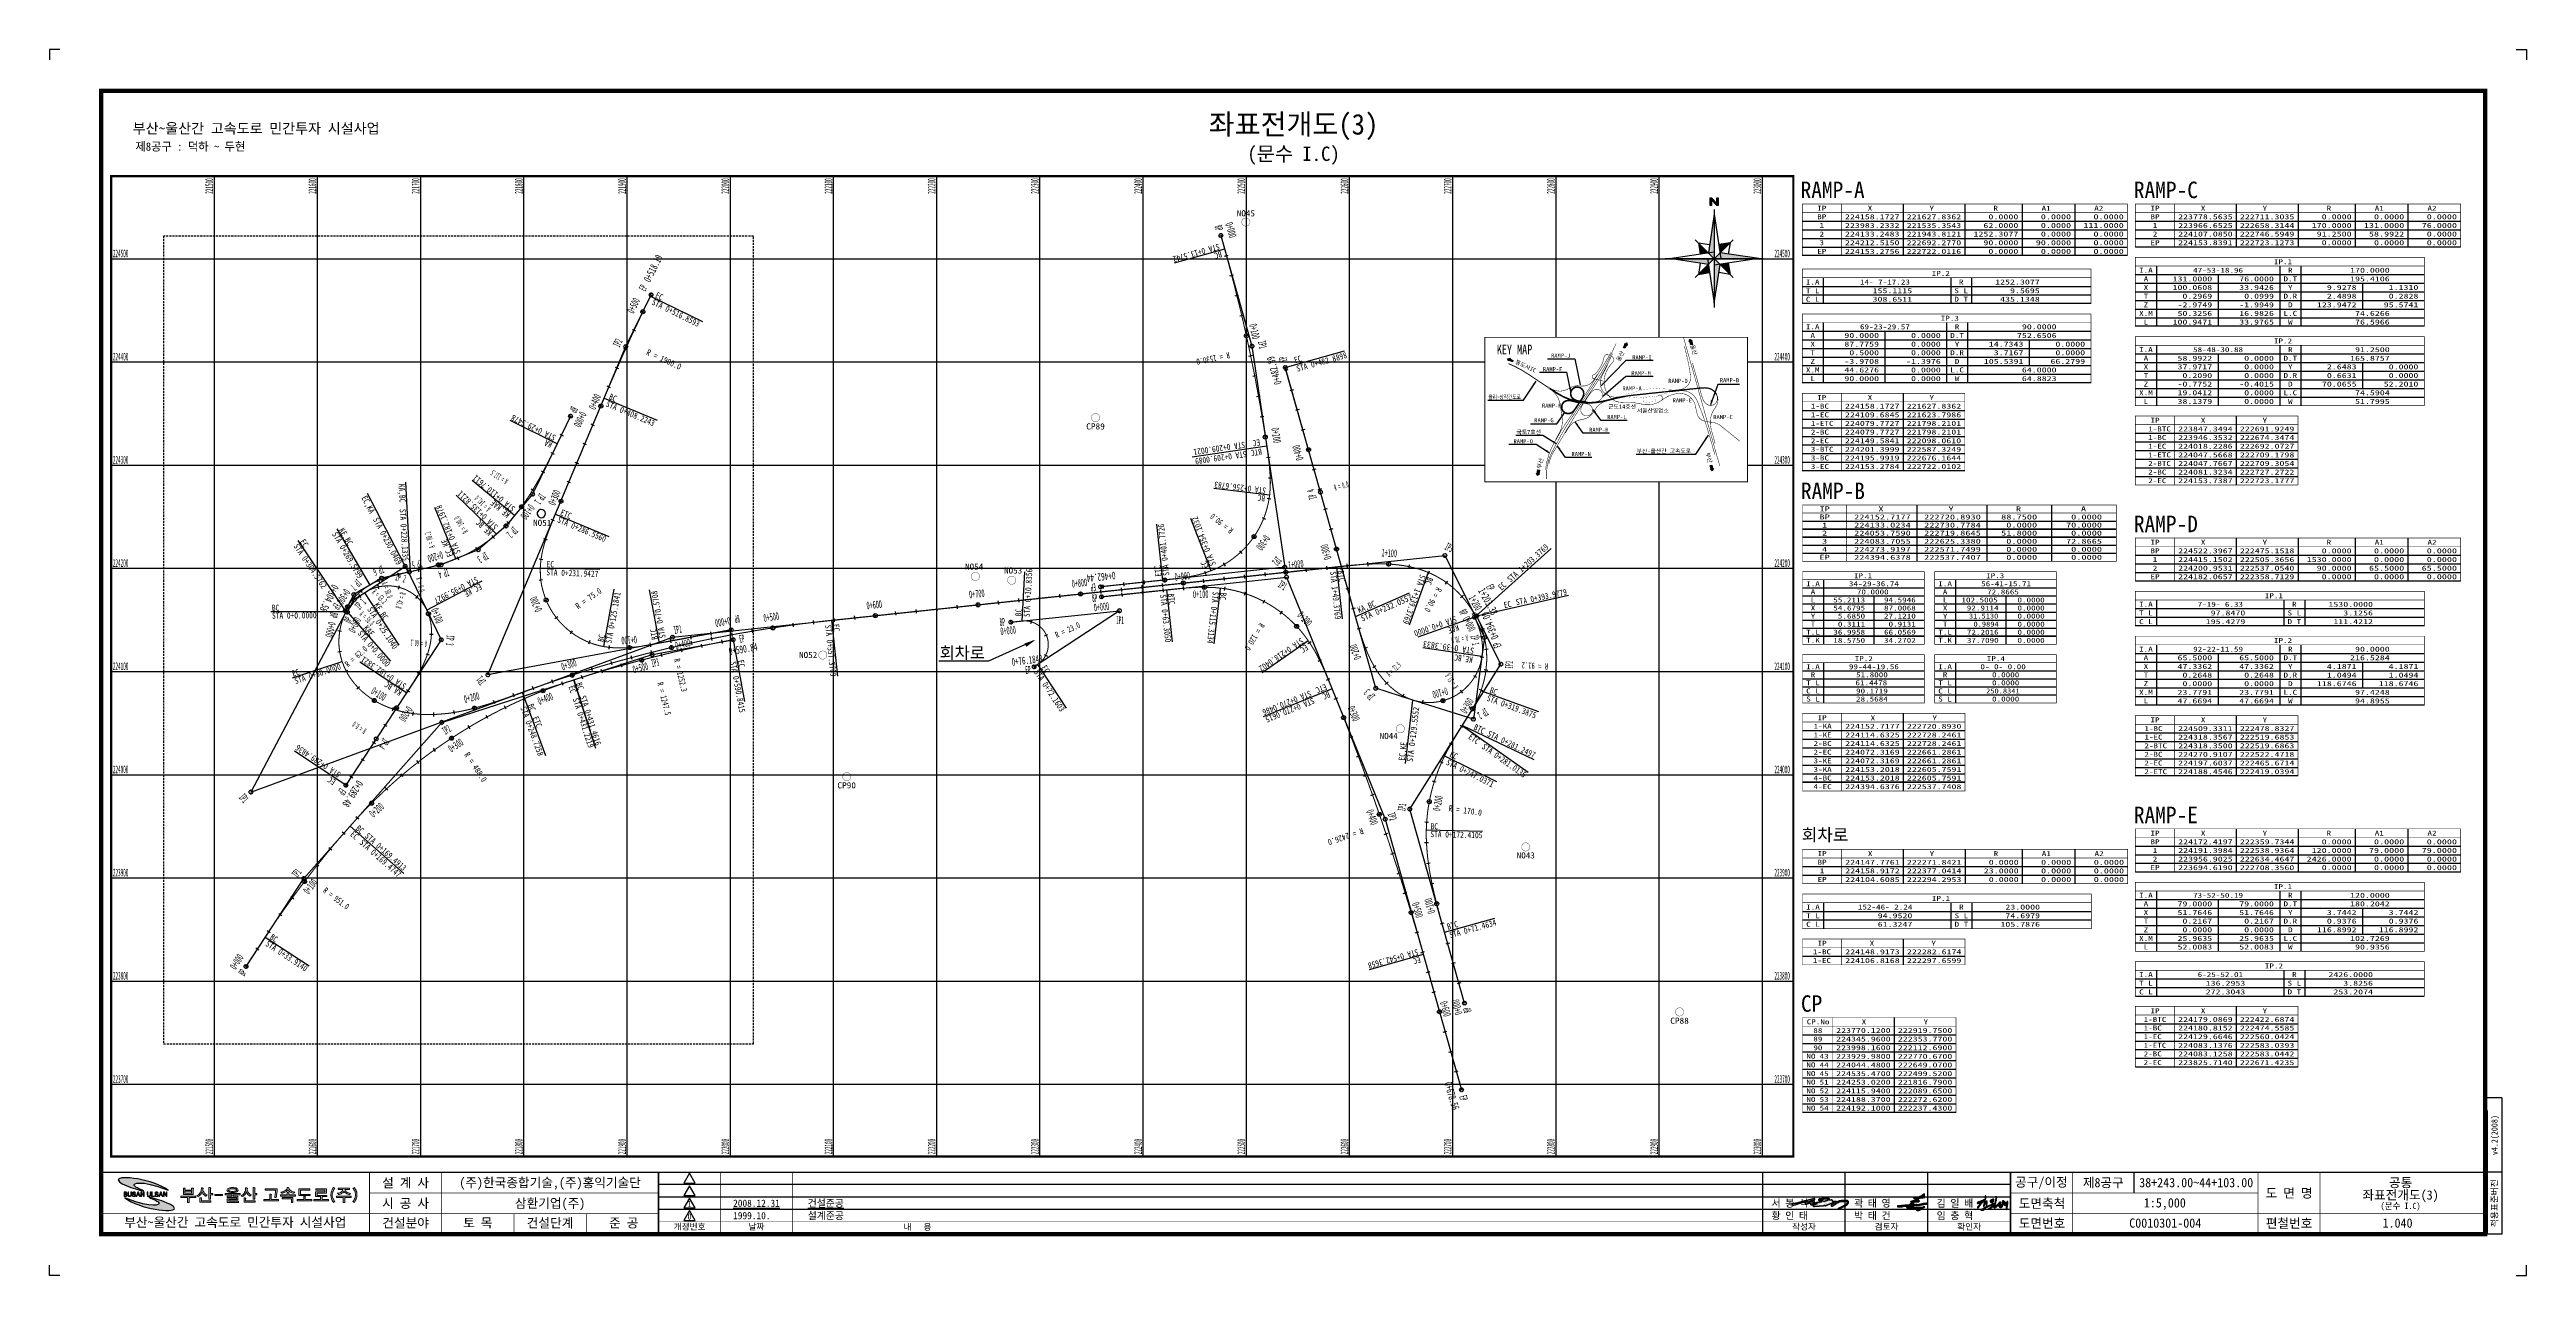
# Paper-space layout 'Layout1' of a CAD drawing. Extents: x 0 to 1200, y 0 to 594.
# The model-space entities are those that its viewports show. They can reach past a viewport. Long polylines and large blocks are cut down to what shows.
import ezdxf
from ezdxf.enums import TextEntityAlignment as Align

# ---------------------------------------------------------------- set-up
doc = ezdxf.new("R2010")
doc.units = 0
doc.header["$MEASUREMENT"] = 0
doc.linetypes.add('A-DASHD01', pattern=[0.75, 0.5, -0.25])
doc.linetypes.add('HIDDEN', pattern=[0.375, 0.25, -0.125])
doc.layers.get('0').update_dxf_attribs({"linetype": 'CONTINUOUS'})
for name, color, linetype in [('CA-ALGN-CNTL', 2, 'CONTINUOUS'), ('CA-ALGN-IPLN', 1, 'CONTINUOUS'), ('CA-ALGN-IPSM', 2, 'CONTINUOUS'), ('CA-ALGN-RampA', 2, 'CONTINUOUS'), ('CA-ALGN-RampF', 2, 'CONTINUOUS'), ('CA-ALGN-RampG', 2, 'CONTINUOUS'), ('CA-ALGN-RampH', 2, 'CONTINUOUS'), ('CA-ALGN-RampI', 2, 'CONTINUOUS'), ('CA-ALGN-RampJ', 2, 'CONTINUOUS'), ('CA-ALGN-RampK', 2, 'CONTINUOUS'), ('CA-ALGN-RampL', 2, 'CONTINUOUS'), ('CA-ALGN-RampM', 2, 'CONTINUOUS'), ('CA-ALGN-RampN', 2, 'CONTINUOUS'), ('CA-ALGN-RampO', 2, 'CONTINUOUS'), ('CA-ALGN-STSM', 2, 'CONTINUOUS'), ('CA-ALGN-SUBL', 1, 'CONTINUOUS'), ('CA-ALGN-SUBT', 2, 'CONTINUOUS'), ('CA-ALGN-TEXT', 3, 'CONTINUOUS'), ('CA-ALGN-국도7호선', 2, 'CONTINUOUS'), ('CA-ALGN-국도7호선평면선형', 2, 'CONTINUOUS'), ('CA-ALGN-군도14', 2, 'CONTINUOUS'), ('CA-ALGN-군도이설1', 2, 'CONTINUOUS'), ('CA-ALGN-군도이설2', 2, 'CONTINUOUS'), ('CA-ALGN-두현IC', 2, 'CONTINUOUS'), ('CA-ALGN-본선', 2, 'CONTINUOUS'), ('CA-ALGN-현IC', 2, 'CONTINUOUS'), ('CA-ALGN-회차로', 2, 'CONTINUOUS'), ('CA-LEAL', 1, 'CONTINUOUS'), ('CA-LEAT', 3, 'CONTINUOUS'), ('CA-TABL-LIN1', 4, 'CONTINUOUS'), ('CA-TABL-LIN2', 1, 'CONTINUOUS'), ('CA-TABL-TEX1', 6, 'CONTINUOUS'), ('CA-TABL-TEX2', 3, 'CONTINUOUS'), ('CA-TEXT', 3, 'CONTINUOUS'), ('CV-AZMU', 3, 'CONTINUOUS'), ('CV-GRID-BORD', 4, 'CONTINUOUS'), ('CV-GRID-LINE', 1, 'CONTINUOUS'), ('CV-GRID-TEXT', 4, 'CONTINUOUS'), ('CV-SURV-SYMB', 3, 'CONTINUOUS'), ('CV-SURV-TEXT', 3, 'CONTINUOUS'), ('CX-BORD-LIN1', 4, 'CONTINUOUS'), ('CX-BORD-LIN2', 3, 'CONTINUOUS'), ('CX-BORD-TEX2', 7, 'CONTINUOUS'), ('CX-BORD-TEX3', 6, 'CONTINUOUS'), ('CX-COMM', 3, 'CONTINUOUS'), ('CX-MISC', 2, 'CONTINUOUS'), ('CX-PAPR', 2, 'CONTINUOUS'), ('CZ-BASE', 253, 'CONTINUOUS'), ('CZ-EXST', 2, 'A-DASHD01'), ('CZ-LIN1', 7, 'CONTINUOUS'), ('CZ-SYMB', 2, 'CONTINUOUS'), ('CZ-TEX1', 6, 'CONTINUOUS'), ('CZ-TEXT', 3, 'CONTINUOUS')]:
    doc.layers.add(name, color=color, linetype=linetype)
doc.layers.get('CX-PAPR').freeze()
doc.styles.add('GHS', font='DotumChe.ttf')
doc.styles.add('GTXT', font='DotumChe.ttf')
doc.styles.add('TB_TEXT', font='DotumChe.ttf')
doc.styles.add('TB_WBTXT', font='DotumChe.ttf')
doc.styles.add('TB_WMTXT', font='DotumChe.ttf')
doc.styles.add('견고딕', font='DotumChe.ttf')
doc.styles.add('돋움체', font='DotumChe.ttf')

# ---------------------------------------------------------------- blocks, each defined once
blk = doc.blocks.new('CXBLKA1-KHCA_PS809-594-1200')
at = {"layer": 'CX-COMM'}
h = blk.add_hatch(color=256, dxfattribs=at)
h.paths.add_polyline_path([(860.5, 35.4), (860.6, 35.4), (860.6, 35.4), (860.6, 35.4), (860.6, 35.3), (860.7, 35.3), (860.7, 35.3), (860.7, 35.3), (860.7, 35.3), (860.7, 35.3), (860.8, 35.3), (860.8, 35.2), (860.8, 35.2), (860.8, 35.2), (860.8, 35.2), (860.8, 35.2), (860.8, 35.2), (860.8, 35.2), (860.9, 35.2), (860.9, 35.2), (860.9, 35.1), (860.9, 35.1), (860.9, 35.1), (860.9, 35.1), (860.9, 35.1), (860.9, 35.1), (860.9, 35.1), (860.9, 35.1), (860.9, 35), (860.9, 35), (860.9, 35), (860.9, 35), (860.9, 35), (860.9, 35), (860.9, 35), (860.9, 34.9), (860.9, 34.9), (860.9, 34.9), (860.9, 34.9), (860.9, 34.9), (860.9, 34.8), (861, 34.8), (861, 34.8), (861, 34.8), (861, 34.8), (861, 34.8), (861, 34.7), (861, 34.7), (861, 34.7), (861, 34.7), (861, 34.7), (861, 34.7), (861, 34.7), (861, 34.7), (861, 34.7), (861, 34.7), (861, 34.7), (861, 34.7), (861, 34.7), (861, 34.7), (861, 34.7), (861.1, 34.7), (861.1, 34.7), (861.1, 34.7), (861.2, 34.8), (861.2, 34.8), (861.3, 34.8), (861.3, 34.8), (861.4, 34.8), (861.5, 34.9), (861.5, 34.9), (861.6, 34.9), (861.7, 35), (861.8, 35), (861.9, 35.1), (862, 35.1), (862.1, 35.1), (862.1, 35.2), (862.2, 35.2), (862.3, 35.2), (862.4, 35.3), (862.4, 35.3), (862.5, 35.3), (862.5, 35.4), (862.6, 35.4), (862.6, 35.4), (862.7, 35.5), (862.7, 35.5), (862.7, 35.5), (862.8, 35.5), (862.8, 35.5), (862.8, 35.6), (862.8, 35.6), (862.9, 35.6), (862.9, 35.6), (862.9, 35.6), (862.9, 35.6), (863, 35.7), (863, 35.7), (863, 35.7), (863, 35.7), (863.1, 35.7), (863.1, 35.7), (863.1, 35.7), (863.1, 35.7), (863.1, 35.8), (863.1, 35.8), (863.2, 35.8), (863.2, 35.8), (863.2, 35.8), (863.2, 35.8), (863.2, 35.8), (863.2, 35.8), (863.2, 35.8), (863.2, 35.8), (863.3, 35.9), (863.3, 35.9), (863.3, 35.9), (863.3, 35.9), (863.3, 35.9), (863.3, 35.9), (863.3, 35.9), (863.3, 35.9), (863.3, 35.9), (863.3, 36), (863.3, 36), (863.3, 36), (863.3, 36), (863.3, 36), (863.3, 36), (863.3, 36), (863.3, 36), (863.3, 36), (863.3, 36), (863.3, 36), (863.3, 36), (863.2, 36), (863.2, 36), (863.2, 36), (863.1, 36), (863.1, 36), (863.1, 36), (863, 36), (863, 36), (862.9, 36), (862.9, 36), (862.8, 36), (862.7, 36), (862.7, 36), (862.6, 36), (862.6, 36), (862.5, 36), (862.5, 36), (862.5, 36), (862.4, 36), (862.4, 36), (862.4, 36), (862.4, 35.9), (862.3, 35.9), (862.3, 35.9), (862.3, 35.9), (862.3, 35.9), (862.2, 35.9), (862.2, 35.9), (862.2, 35.9), (862.2, 35.9), (862.1, 35.9), (862.1, 35.9), (862, 35.9), (862, 35.9), (861.9, 35.9), (861.8, 35.8), (861.7, 35.8), (861.6, 35.8), (861.6, 35.8), (861.5, 35.8), (861.4, 35.8), (861.4, 35.8), (861.3, 35.7), (861.3, 35.7), (861.2, 35.7), (861.2, 35.7), (861.2, 35.7), (861.1, 35.7), (861.1, 35.7), (861, 35.7), (861, 35.7), (860.9, 35.7), (860.9, 35.6), (860.8, 35.6), (860.8, 35.6), (860.7, 35.6), (860.7, 35.6), (860.6, 35.6), (860.6, 35.6), (860.5, 35.6), (860.5, 35.5), (860.5, 35.5), (860.5, 35.5), (860.4, 35.5), (860.4, 35.5), (860.4, 35.5), (860.4, 35.5), (860.4, 35.5), (860.4, 35.5), (860.5, 35.4), (860.5, 35.4), (860.5, 35.4)], flags=16)
h.paths.add_polyline_path([(859.1, 36.1), (859, 36.1), (859, 36.1), (858.9, 36.1), (858.9, 36.1), (858.9, 36.1), (858.8, 36.1), (858.8, 36.1), (858.8, 36.1), (858.7, 36.2), (858.7, 36.2), (858.7, 36.2), (858.7, 36.2), (858.6, 36.2), (858.6, 36.2), (858.6, 36.2), (858.6, 36.2), (858.6, 36.2), (858.5, 36.2), (858.5, 36.2), (858.5, 36.2), (858.5, 36.2), (858.5, 36.2), (858.4, 36.2), (858.4, 36.2), (858.4, 36.2), (858.4, 36.3), (858.3, 36.3), (858.3, 36.3), (858.3, 36.3), (858.3, 36.3), (858.2, 36.3), (858.2, 36.3), (858.2, 36.3), (858.1, 36.3), (858.1, 36.3), (858.1, 36.4), (858, 36.4), (858, 36.4), (858, 36.4), (857.9, 36.4), (857.9, 36.4), (857.9, 36.4), (857.8, 36.4), (857.8, 36.4), (857.8, 36.4), (857.7, 36.4), (857.7, 36.4), (857.7, 36.4), (857.7, 36.5), (857.6, 36.5), (857.6, 36.5), (857.6, 36.5), (857.6, 36.5), (857.6, 36.5), (857.6, 36.5), (857.6, 36.6), (857.6, 36.6), (857.6, 36.6), (857.6, 36.6), (857.6, 36.6), (857.6, 36.6), (857.6, 36.6), (857.6, 36.6), (857.6, 36.6), (857.6, 36.6), (857.6, 36.7), (857.6, 36.7), (857.7, 36.7), (857.7, 36.7), (857.7, 36.7), (857.7, 36.7), (857.7, 36.7), (857.8, 36.7), (857.8, 36.7), (857.8, 36.7), (857.8, 36.7), (857.9, 36.8), (857.9, 36.8), (857.9, 36.8), (858, 36.8), (858, 36.8), (858.1, 36.8), (858.1, 36.8), (858.1, 36.8), (858.2, 36.8), (858.2, 36.8), (858.3, 36.8), (858.3, 36.8), (858.4, 36.8), (858.4, 36.8), (858.5, 36.8), (858.5, 36.8), (858.6, 36.8), (858.6, 36.9), (858.7, 36.9), (858.8, 36.9), (858.8, 36.9), (858.9, 36.9), (859, 36.9), (859.1, 37), (859.2, 37), (859.3, 37), (859.3, 37), (859.4, 37), (859.5, 37), (859.5, 37.1), (859.6, 37.1), (859.7, 37.1), (859.7, 37.1), (859.8, 37.1), (859.9, 37.1), (859.9, 37.1), (860, 37.1), (860.1, 37.1), (860.2, 37.1), (860.3, 37.1), (860.4, 37.2), (860.5, 37.2), (860.5, 37.2), (860.6, 37.2), (860.7, 37.2), (860.8, 37.2), (860.8, 37.2), (860.9, 37.2), (860.9, 37.2), (861, 37.2), (861, 37.2), (861.1, 37.2), (861.1, 37.2), (861.2, 37.2), (861.2, 37.2), (861.3, 37.2), (861.3, 37.2), (861.3, 37.2), (861.4, 37.2), (861.4, 37.2), (861.5, 37.2), (861.5, 37.2), (861.5, 37.2), (861.5, 37.2), (861.6, 37.2), (861.6, 37.1), (861.6, 37.1), (861.6, 37.1), (861.7, 37.1), (861.7, 37.1), (861.7, 37.1), (861.7, 37.1), (861.7, 37.1), (861.7, 37.1), (861.8, 37), (861.8, 37), (861.8, 37), (861.8, 37), (861.8, 37), (861.8, 37), (861.9, 36.9), (861.9, 36.9), (861.9, 36.9), (861.9, 36.9), (861.9, 36.9), (861.9, 36.8), (861.9, 36.8), (861.9, 36.8), (861.9, 36.8), (861.9, 36.8), (861.9, 36.7), (861.9, 36.7), (861.9, 36.7), (861.9, 36.7), (861.9, 36.7), (861.9, 36.7), (861.8, 36.6), (861.8, 36.6), (861.8, 36.6), (861.7, 36.6), (861.7, 36.5), (861.7, 36.5), (861.6, 36.5), (861.6, 36.5), (861.5, 36.4), (861.5, 36.4), (861.4, 36.4), (861.4, 36.3), (861.3, 36.3), (861.3, 36.3), (861.2, 36.3), (861.2, 36.3), (861.1, 36.2), (861.1, 36.2), (861.1, 36.2), (861, 36.2), (861, 36.2), (860.9, 36.2), (860.9, 36.2), (860.9, 36.2), (860.8, 36.1), (860.8, 36.1), (860.8, 36.1), (860.7, 36.1), (860.7, 36.1), (860.6, 36.1), (860.6, 36.1), (860.6, 36.1), (860.5, 36.1), (860.5, 36.1), (860.4, 36.1), (860.4, 36.1), (860.3, 36), (860.3, 36), (860.3, 36), (860.2, 36), (860.2, 36), (860.2, 36), (860.1, 36), (860.1, 36), (860.1, 36), (860, 35.9), (860, 35.9), (860, 35.9), (860, 35.9), (859.9, 35.9), (859.9, 35.9), (859.9, 35.9), (859.9, 35.9), (859.9, 35.9), (859.8, 35.9), (859.8, 35.9), (859.8, 35.9), (859.8, 35.9), (859.8, 35.9), (859.8, 35.9), (859.7, 35.9), (859.7, 35.9), (859.7, 35.9), (859.7, 35.9), (859.6, 35.9), (859.6, 35.9), (859.6, 35.9), (859.5, 35.9), (859.5, 35.9), (859.4, 35.9), (859.4, 36), (859.3, 36), (859.2, 36), (859.2, 36), (859.1, 36)], flags=16)
h.paths.add_polyline_path([(856, 34), (856, 34), (856, 34), (856.1, 34), (856.2, 34), (856.2, 34), (856.3, 34), (856.4, 34), (856.4, 34), (856.5, 34), (856.5, 34), (856.6, 34), (856.6, 34.1), (856.7, 34.1), (856.8, 34.1), (856.8, 34.1), (856.9, 34.1), (856.9, 34.1), (857, 34.1), (857.1, 34.1), (857.1, 34.1), (857.2, 34.1), (857.3, 34.1), (857.3, 34.1), (857.4, 34.1), (857.5, 34.1), (857.6, 34.1), (857.6, 34.1), (857.7, 34.1), (857.8, 34.1), (857.9, 34.1), (857.9, 34.1), (858, 34.2), (858, 34.2), (858.1, 34.2), (858.1, 34.2), (858.1, 34.2), (858.2, 34.2), (858.2, 34.2), (858.3, 34.2), (858.3, 34.2), (858.3, 34.2), (858.4, 34.2), (858.4, 34.2), (858.4, 34.2), (858.5, 34.2), (858.5, 34.2), (858.6, 34.2), (858.6, 34.3), (858.6, 34.3), (858.7, 34.3), (858.7, 34.3), (858.7, 34.3), (858.8, 34.3), (858.8, 34.3), (858.8, 34.3), (858.9, 34.3), (858.9, 34.3), (859, 34.3), (859, 34.3), (859.1, 34.3), (859.1, 34.3), (859.1, 34.3), (859.2, 34.3), (859.2, 34.3), (859.3, 34.4), (859.3, 34.4), (859.3, 34.4), (859.4, 34.4), (859.4, 34.4), (859.4, 34.4), (859.4, 34.5), (859.5, 34.5), (859.5, 34.5), (859.5, 34.5), (859.6, 34.5), (859.6, 34.5), (859.6, 34.5), (859.7, 34.5), (859.7, 34.6), (859.8, 34.6), (859.8, 34.6), (859.8, 34.6), (859.9, 34.6), (859.9, 34.6), (860, 34.6), (860, 34.7), (860, 34.7), (860.1, 34.7), (860.1, 34.7), (860.1, 34.7), (860.1, 34.7), (860.2, 34.7), (860.2, 34.7), (860.2, 34.7), (860.2, 34.8), (860.2, 34.8), (860.2, 34.8), (860.2, 34.8), (860.2, 34.8), (860.2, 34.8), (860.2, 34.8), (860.2, 34.8), (860.2, 34.8), (860.2, 34.8), (860.2, 34.8), (860.2, 34.9), (860.2, 34.9), (860.2, 34.9), (860.2, 34.9), (860.2, 34.9), (860.2, 34.9), (860.1, 35), (860.1, 35), (860.1, 35), (860.1, 35), (860, 35), (860, 35.1), (860, 35.1), (860, 35.1), (859.9, 35.1), (859.9, 35.1), (859.9, 35.1), (859.9, 35.1), (859.8, 35.2), (859.8, 35.2), (859.8, 35.2), (859.8, 35.2), (859.8, 35.2), (859.7, 35.2), (859.7, 35.2), (859.7, 35.2), (859.6, 35.2), (859.6, 35.3), (859.6, 35.3), (859.6, 35.3), (859.5, 35.3), (859.5, 35.3), (859.5, 35.3), (859.5, 35.3), (859.4, 35.3), (859.4, 35.3), (859.4, 35.3), (859.4, 35.3), (859.3, 35.3), (859.3, 35.3), (859.3, 35.3), (859.3, 35.2), (859.3, 35.2), (859.2, 35.2), (859.2, 35.2), (859.2, 35.2), (859.1, 35.2), (859.1, 35.2), (859.1, 35.2), (859.1, 35.2), (859, 35.2), (859, 35.2), (859, 35.2), (858.9, 35.2), (858.9, 35.2), (858.9, 35.2), (858.8, 35.2), (858.8, 35.1), (858.8, 35.1), (858.7, 35.1), (858.7, 35.1), (858.7, 35.1), (858.7, 35.1), (858.6, 35.1), (858.6, 35.1), (858.6, 35.1), (858.6, 35.1), (858.6, 35.1), (858.5, 35.1), (858.5, 35.1), (858.5, 35.1), (858.5, 35), (858.5, 35), (858.5, 35), (858.4, 35), (858.4, 35), (858.4, 35), (858.4, 35), (858.4, 35), (858.4, 35), (858.3, 35), (858.3, 35), (858.3, 35), (858.3, 35), (858.3, 34.9), (858.2, 34.9), (858.2, 34.9), (858.2, 34.9), (858.2, 34.9), (858.1, 34.9), (858.1, 34.9), (858.1, 34.9), (858.1, 34.9), (858, 34.8), (858, 34.8), (858, 34.8), (857.9, 34.8), (857.9, 34.8), (857.8, 34.7), (857.8, 34.7), (857.8, 34.7), (857.7, 34.7), (857.7, 34.7), (857.6, 34.6), (857.6, 34.6), (857.6, 34.6), (857.5, 34.6), (857.5, 34.6), (857.5, 34.5), (857.4, 34.5), (857.4, 34.5), (857.4, 34.5), (857.3, 34.5), (857.3, 34.5), (857.3, 34.5), (857.3, 34.5), (857.2, 34.5), (857.2, 34.5), (857.2, 34.4), (857.1, 34.4), (857.1, 34.4), (857.1, 34.4), (857, 34.4), (857, 34.4), (856.9, 34.4), (856.9, 34.4), (856.8, 34.4), (856.8, 34.4), (856.7, 34.3), (856.6, 34.3), (856.6, 34.3), (856.5, 34.3), (856.4, 34.3), (856.4, 34.3), (856.3, 34.3), (856.3, 34.3), (856.2, 34.2), (856.2, 34.2), (856.2, 34.2), (856.1, 34.2), (856.1, 34.2), (856.1, 34.2), (856.1, 34.2), (856, 34.1), (856, 34.1), (856, 34.1), (856, 34.1), (856, 34.1), (856, 34.1), (856, 34.1), (856, 34.1), (856, 34.1), (856, 34.1), (856, 34.1), (855.9, 34.1), (855.9, 34.1), (855.9, 34.1), (855.9, 34.1), (855.9, 34.1), (855.9, 34), (855.9, 34), (855.9, 34), (855.9, 34), (855.9, 34), (855.9, 34), (855.9, 34)], flags=16)
h.paths.add_polyline_path([(844.5, 34.9), (844.5, 34.9), (844.5, 34.9), (844.4, 34.9), (844.4, 34.9), (844.4, 34.9), (844.4, 34.9), (844.4, 34.9), (844.4, 34.9), (844.4, 34.9), (844.4, 34.9), (844.3, 34.9), (844.3, 34.9), (844.3, 34.9), (844.3, 34.9), (844.3, 34.9), (844.3, 34.9), (844.3, 34.9), (844.2, 34.9), (844.2, 34.9), (844.2, 34.9), (844.2, 34.8), (844.2, 34.8), (844.2, 34.8), (844.2, 34.8), (844.1, 34.8), (844.1, 34.8), (844.1, 34.8), (844.1, 34.8), (844.1, 34.8), (844.1, 34.7), (844.1, 34.7), (844.1, 34.7), (844.1, 34.7), (844.1, 34.7), (844.1, 34.7), (844.1, 34.6), (844.1, 34.6), (844.1, 34.6), (844.2, 34.6), (844.2, 34.6), (844.2, 34.5), (844.2, 34.5), (844.2, 34.5), (844.2, 34.5), (844.3, 34.4), (844.3, 34.4), (844.3, 34.4), (844.3, 34.3), (844.4, 34.3), (844.4, 34.3), (844.4, 34.3), (844.5, 34.3), (844.5, 34.2), (844.5, 34.2), (844.6, 34.2), (844.6, 34.2), (844.7, 34.2), (844.7, 34.2), (844.7, 34.2), (844.8, 34.1), (844.8, 34.1), (844.9, 34.1), (845, 34.1), (845, 34.1), (845.1, 34.2), (845.2, 34.2), (845.3, 34.2), (845.4, 34.2), (845.5, 34.2), (845.6, 34.3), (845.7, 34.3), (845.8, 34.3), (845.9, 34.4), (846.1, 34.4), (846.2, 34.4), (846.3, 34.5), (846.5, 34.5), (846.6, 34.5), (846.7, 34.6), (846.8, 34.6), (847, 34.7), (847.1, 34.7), (847.2, 34.7), (847.3, 34.8), (847.4, 34.8), (847.5, 34.8), (847.6, 34.9), (847.7, 34.9), (847.8, 35), (848, 35), (848.1, 35), (848.2, 35.1), (848.3, 35.1), (848.5, 35.2), (848.6, 35.2), (848.8, 35.2), (848.9, 35.3), (849, 35.3), (849.2, 35.4), (849.3, 35.4), (849.5, 35.4), (849.6, 35.5), (849.7, 35.5), (849.8, 35.5), (849.9, 35.6), (850, 35.6), (850.1, 35.6), (850.2, 35.7), (850.3, 35.7), (850.4, 35.7), (850.5, 35.7), (850.5, 35.7), (850.6, 35.8), (850.7, 35.8), (850.8, 35.8), (850.9, 35.8), (851, 35.9), (851.1, 35.9), (851.2, 35.9), (851.3, 35.9), (851.4, 36), (851.5, 36), (851.5, 36), (851.6, 36), (851.7, 36), (851.7, 36), (851.7, 36), (851.7, 36), (851.7, 36), (851.7, 36), (851.7, 36), (851.6, 36), (851.6, 36), (851.5, 35.9), (851.5, 35.9), (851.4, 35.9), (851.4, 35.8), (851.3, 35.8), (851.3, 35.8), (851.2, 35.7), (851.2, 35.7), (851.2, 35.7), (851.1, 35.7), (851.1, 35.6), (851.1, 35.6), (851, 35.6), (851, 35.6), (851, 35.5), (850.9, 35.5), (850.9, 35.5), (850.8, 35.5), (850.8, 35.5), (850.8, 35.4), (850.7, 35.4), (850.7, 35.4), (850.7, 35.4), (850.6, 35.3), (850.6, 35.3), (850.6, 35.3), (850.5, 35.3), (850.5, 35.3), (850.5, 35.2), (850.5, 35.2), (850.5, 35.2), (850.5, 35.1), (850.5, 35.1), (850.5, 35.1), (850.5, 35), (850.5, 35), (850.5, 35), (850.5, 35), (850.5, 34.9), (850.5, 34.9), (850.5, 34.9), (850.5, 34.8), (850.6, 34.8), (850.6, 34.8), (850.6, 34.7), (850.7, 34.7), (850.7, 34.7), (850.7, 34.7), (850.8, 34.6), (850.8, 34.6), (850.9, 34.6), (850.9, 34.6), (851, 34.6), (851, 34.6), (851.1, 34.6), (851.2, 34.6), (851.2, 34.6), (851.3, 34.6), (851.3, 34.6), (851.4, 34.6), (851.5, 34.6), (851.5, 34.7), (851.6, 34.7), (851.6, 34.7), (851.7, 34.8), (851.7, 34.8), (851.8, 34.8), (851.9, 34.8), (851.9, 34.9), (852, 34.9), (852.1, 34.9), (852.1, 34.9), (852.2, 35), (852.3, 35), (852.3, 35), (852.4, 35), (852.5, 35.1), (852.5, 35.1), (852.6, 35.1), (852.6, 35.1), (852.7, 35.1), (852.7, 35.2), (852.7, 35.2), (852.8, 35.2), (852.8, 35.2), (852.8, 35.2), (852.9, 35.2), (852.9, 35.2), (852.9, 35.2), (852.9, 35.2), (852.9, 35.1), (852.9, 35.1), (852.9, 35.1), (852.9, 35.1), (852.9, 35), (852.9, 35), (852.9, 35), (852.8, 34.9), (852.8, 34.9), (852.8, 34.8), (852.8, 34.8), (852.9, 34.8), (852.9, 34.7), (852.9, 34.7), (852.9, 34.7), (852.9, 34.6), (852.9, 34.6), (853, 34.6), (853, 34.5), (853, 34.5), (853.1, 34.5), (853.1, 34.4), (853.2, 34.4), (853.2, 34.4), (853.3, 34.4), (853.3, 34.4), (853.4, 34.3), (853.4, 34.3), (853.5, 34.3), (853.6, 34.3), (853.6, 34.3), (853.7, 34.3), (853.8, 34.3), (853.8, 34.4), (853.9, 34.4), (854, 34.4), (854, 34.4), (854.1, 34.4), (854.2, 34.4), (854.2, 34.4), (854.3, 34.4), (854.3, 34.4), (854.4, 34.5), (854.5, 34.5), (854.5, 34.5), (854.6, 34.5), (854.6, 34.5), (854.7, 34.5), (854.7, 34.5), (854.8, 34.5), (854.9, 34.5), (854.9, 34.5), (855, 34.5), (855, 34.5), (855.1, 34.5), (855.2, 34.6), (855.2, 34.6), (855.3, 34.6), (855.4, 34.6), (855.4, 34.6), (855.5, 34.6), (855.6, 34.6), (855.7, 34.6), (855.7, 34.7), (855.8, 34.7), (855.8, 34.7), (855.9, 34.7), (856, 34.7), (856, 34.7), (856.1, 34.8), (856.1, 34.8), (856.2, 34.8), (856.2, 34.8), (856.3, 34.8), (856.4, 34.8), (856.4, 34.9), (856.5, 34.9), (856.5, 34.9), (856.5, 34.9), (856.6, 34.9), (856.5, 34.9), (856.5, 34.8), (856.5, 34.8), (856.4, 34.8), (856.3, 34.8), (856.2, 34.8), (856.2, 34.7), (856.1, 34.7), (856, 34.7), (855.9, 34.6), (855.8, 34.6), (855.7, 34.6), (855.7, 34.5), (855.6, 34.5), (855.6, 34.5), (855.5, 34.5), (855.4, 34.4), (855.4, 34.4), (855.3, 34.4), (855.3, 34.3), (855.2, 34.3), (855.2, 34.3), (855.1, 34.3), (855.1, 34.3), (855, 34.2), (855, 34.2), (855, 34.2), (854.9, 34.2), (854.9, 34.2), (854.8, 34.2), (854.8, 34.2), (854.8, 34.1), (854.7, 34.1), (854.7, 34.1), (854.7, 34.1), (854.6, 34.1), (854.6, 34.1), (854.6, 34.1), (854.6, 34.1), (854.5, 34.1), (854.5, 34), (854.5, 34), (854.5, 34), (854.4, 34), (854.4, 34), (854.4, 34), (854.4, 34), (854.4, 33.9), (854.3, 33.9), (854.3, 33.9), (854.3, 33.9), (854.3, 33.8), (854.3, 33.8), (854.3, 33.8), (854.3, 33.7), (854.4, 33.7), (854.4, 33.6), (854.4, 33.6), (854.4, 33.6), (854.5, 33.6), (854.5, 33.5), (854.5, 33.5), (854.6, 33.5), (854.6, 33.5), (854.7, 33.4), (854.7, 33.4), (854.8, 33.4), (854.9, 33.4), (854.9, 33.4), (855, 33.4), (855.1, 33.5), (855.2, 33.5), (855.2, 33.5), (855.3, 33.5), (855.4, 33.5), (855.4, 33.5), (855.5, 33.5), (855.6, 33.5), (855.7, 33.5), (855.7, 33.5), (855.8, 33.5), (855.9, 33.5), (856, 33.5), (856.1, 33.5), (856.2, 33.5), (856.2, 33.5), (856.3, 33.5), (856.4, 33.5), (856.5, 33.5), (856.6, 33.5), (856.6, 33.5), (856.7, 33.5), (856.8, 33.5), (856.8, 33.6), (856.9, 33.6), (857, 33.6), (857, 33.6), (857.1, 33.6), (857.2, 33.6), (857.2, 33.6), (857.3, 33.6), (857.4, 33.6), (857.4, 33.6), (857.5, 33.7), (857.6, 33.7), (857.6, 33.7), (857.7, 33.7), (857.8, 33.7), (857.8, 33.7), (857.9, 33.7), (858, 33.7), (858, 33.7), (858.1, 33.7), (858.2, 33.7), (858.2, 33.7), (858.3, 33.7), (858.4, 33.7), (858.4, 33.7), (858.5, 33.7), (858.5, 33.7), (858.6, 33.7), (858.6, 33.7), (858.7, 33.7), (858.7, 33.7), (858.8, 33.7), (858.8, 33.8), (858.9, 33.8), (858.9, 33.8), (859, 33.8), (859, 33.8), (859.1, 33.8), (859.1, 33.8), (859.2, 33.8), (859.3, 33.8), (859.4, 33.8), (859.4, 33.9), (859.5, 33.9), (859.5, 33.9), (859.6, 33.9), (859.6, 33.9), (859.7, 33.9), (859.7, 34), (859.8, 34), (859.8, 34), (859.8, 34), (859.9, 34), (859.9, 34), (859.9, 34), (859.9, 34), (859.9, 34), (860, 34), (860, 34), (860, 34), (860, 34), (860, 34), (860, 34), (860.1, 33.9), (860.1, 33.9), (860.1, 33.9), (860.1, 33.9), (860.1, 33.9), (860.1, 33.9), (860.1, 33.9), (860.1, 33.8), (860.1, 33.8), (860.1, 33.8), (860.2, 33.8), (860.2, 33.8), (860.2, 33.8), (860.2, 33.8), (860.2, 33.8), (860.2, 33.8), (860.2, 33.7), (860.2, 33.7), (860.2, 33.7), (860.2, 33.7), (860.3, 33.7), (860.3, 33.7), (860.3, 33.7), (860.3, 33.7), (860.3, 33.7), (860.3, 33.7), (860.4, 33.7), (860.4, 33.7), (860.4, 33.7), (860.4, 33.7), (860.4, 33.8), (860.5, 33.8), (860.5, 33.8), (860.5, 33.8), (860.6, 33.8), (860.6, 33.8), (860.7, 33.8), (860.7, 33.9), (860.7, 33.9), (860.8, 33.9), (860.9, 34), (860.9, 34), (861, 34), (861, 34.1), (861.1, 34.1), (861.2, 34.1), (861.3, 34.2), (861.3, 34.2), (861.4, 34.2), (861.5, 34.3), (861.6, 34.3), (861.7, 34.4), (861.8, 34.4), (861.9, 34.4), (862, 34.5), (862.1, 34.5), (862.2, 34.6), (862.3, 34.6), (862.4, 34.6), (862.5, 34.7), (862.6, 34.7), (862.7, 34.8), (862.8, 34.8), (862.9, 34.8), (863, 34.9), (863.1, 34.9), (863.1, 34.9), (863.2, 35), (863.3, 35), (863.4, 35), (863.5, 35.1), (863.5, 35.1), (863.6, 35.1), (863.7, 35.1), (863.7, 35.1), (863.8, 35.2), (863.9, 35.2), (863.9, 35.2), (864, 35.2), (864, 35.2), (864.1, 35.2), (864.1, 35.2), (864.2, 35.2), (864.3, 35.2), (864.3, 35.2), (864.4, 35.2), (864.4, 35.2), (864.5, 35.2), (864.6, 35.2), (864.6, 35.2), (864.7, 35.2), (864.7, 35.2), (864.8, 35.3), (864.9, 35.3), (864.9, 35.3), (865, 35.3), (865, 35.3), (865.1, 35.3), (865.1, 35.3), (865.1, 35.3), (865.2, 35.3), (865.2, 35.3), (865.2, 35.2), (865.2, 35.2), (865.2, 35.2), (865.2, 35.2), (865.1, 35.2), (865.1, 35.2), (865.1, 35.2), (865, 35.1), (865, 35.1), (864.9, 35.1), (864.9, 35), (864.8, 35), (864.7, 35), (864.7, 34.9), (864.6, 34.9), (864.5, 34.8), (864.4, 34.8), (864.3, 34.8), (864.2, 34.7), (864.1, 34.7), (864.1, 34.6), (864, 34.6), (863.9, 34.6), (863.8, 34.5), (863.8, 34.5), (863.7, 34.5), (863.7, 34.5), (863.6, 34.5), (863.6, 34.4), (863.5, 34.4), (863.5, 34.4), (863.4, 34.4), (863.4, 34.4), (863.4, 34.3), (863.3, 34.3), (863.3, 34.3), (863.3, 34.3), (863.2, 34.2), (863.2, 34.2), (863.2, 34.2), (863.2, 34.1), (863.2, 34.1), (863.2, 34.1), (863.2, 34), (863.2, 34), (863.2, 33.9), (863.2, 33.9), (863.2, 33.8), (863.2, 33.8), (863.2, 33.8), (863.2, 33.7), (863.2, 33.7), (863.2, 33.7), (863.3, 33.6), (863.3, 33.6), (863.3, 33.6), (863.3, 33.6), (863.3, 33.6), (863.3, 33.6), (863.4, 33.5), (863.4, 33.5), (863.4, 33.5), (863.4, 33.5), (863.4, 33.5), (863.4, 33.5), (863.5, 33.5), (863.5, 33.5), (863.5, 33.5), (863.5, 33.6), (863.6, 33.6), (863.6, 33.6), (863.6, 33.6), (863.6, 33.6), (863.7, 33.6), (863.7, 33.6), (863.7, 33.6), (863.8, 33.6), (863.8, 33.7), (863.8, 33.7), (863.8, 33.7), (863.9, 33.7), (863.9, 33.7), (863.9, 33.7), (863.9, 33.8), (864, 33.8), (864, 33.8), (864, 33.8), (864.1, 33.8), (864.1, 33.9), (864.2, 33.9), (864.2, 33.9), (864.3, 34), (864.3, 34), (864.4, 34), (864.4, 34.1), (864.5, 34.1), (864.6, 34.2), (864.6, 34.2), (864.7, 34.2), (864.8, 34.3), (864.9, 34.3), (864.9, 34.3), (865, 34.4), (865.1, 34.4), (865.1, 34.5), (865.2, 34.5), (865.2, 34.5), (865.3, 34.5), (865.3, 34.6), (865.3, 34.6), (865.4, 34.6), (865.4, 34.7), (865.4, 34.7), (865.5, 34.7), (865.5, 34.7), (865.5, 34.8), (865.5, 34.8), (865.6, 34.8), (865.6, 34.8), (865.6, 34.9), (865.6, 34.9), (865.6, 34.9), (865.7, 34.9), (865.7, 34.9), (865.7, 35), (865.7, 35), (865.8, 35), (865.8, 35), (865.8, 35), (865.8, 35.1), (865.9, 35.1), (865.9, 35.1), (866, 35.1), (866, 35.1), (866, 35.2), (866.1, 35.2), (866.1, 35.2), (866.2, 35.2), (866.2, 35.3), (866.3, 35.3), (866.3, 35.3), (866.4, 35.3), (866.4, 35.3), (866.5, 35.4), (866.5, 35.4), (866.6, 35.4), (866.6, 35.4), (866.7, 35.4), (866.7, 35.4), (866.8, 35.5), (866.8, 35.5), (866.8, 35.5), (866.9, 35.5), (866.9, 35.5), (866.9, 35.5), (866.9, 35.6), (867, 35.6), (867, 35.6), (867, 35.6), (867, 35.6), (867.1, 35.6), (867.1, 35.6), (867.2, 35.7), (867.2, 35.7), (867.2, 35.7), (867.3, 35.7), (867.3, 35.7), (867.3, 35.7), (867.3, 35.7), (867.4, 35.7), (867.4, 35.7), (867.4, 35.8), (867.4, 35.8), (867.5, 35.8), (867.5, 35.8), (867.5, 35.8), (867.5, 35.8), (867.6, 35.8), (867.6, 35.8), (867.6, 35.8), (867.6, 35.8), (867.7, 35.8), (867.7, 35.8), (867.7, 35.8), (867.8, 35.8), (867.8, 35.8), (867.8, 35.8), (867.8, 35.8), (867.9, 35.8), (867.9, 35.8), (868, 35.8), (868, 35.8), (868.1, 35.8), (868.1, 35.8), (868.2, 35.8), (868.3, 35.8), (868.4, 35.8), (868.5, 35.8), (868.5, 35.8), (868.6, 35.8), (868.7, 35.8), (868.8, 35.8), (868.9, 35.8), (869, 35.8), (869.1, 35.8), (869.2, 35.8), (869.3, 35.8), (869.4, 35.9), (869.4, 35.9), (869.5, 35.9), (869.5, 35.9), (869.6, 35.9), (869.6, 35.9), (869.7, 35.9), (869.7, 35.9), (869.8, 35.9), (869.9, 35.9), (869.9, 35.9), (870, 35.9), (870, 35.9), (870.1, 35.9), (870.1, 35.9), (870.2, 35.9), (870.2, 35.9), (870.3, 35.9), (870.3, 35.9), (870.4, 35.9), (870.4, 35.9), (870.5, 35.9), (870.5, 35.9), (870.6, 35.8), (870.6, 35.8), (870.6, 35.8), (870.7, 35.8), (870.7, 35.8), (870.7, 35.8), (870.7, 35.8), (870.8, 35.8), (870.8, 35.8), (870.8, 35.8), (870.9, 35.8), (870.9, 35.8), (870.9, 35.7), (870.9, 35.7), (871, 35.7), (871, 35.7), (871, 35.7), (871, 35.7), (871.1, 35.6), (871.1, 35.6), (871.1, 35.6), (871.1, 35.6), (871.1, 35.6), (871.1, 35.6), (871.1, 35.5), (871.2, 35.5), (871.2, 35.5), (871.2, 35.5), (871.2, 35.4), (871.2, 35.4), (871.2, 35.4), (871.1, 35.3), (871.1, 35.3), (871.1, 35.2), (871.1, 35.2), (871, 35.1), (871, 35.1), (870.9, 35), (870.9, 35), (870.8, 34.9), (870.8, 34.8), (870.7, 34.8), (870.6, 34.7), (870.6, 34.6), (870.5, 34.6), (870.4, 34.5), (870.3, 34.4), (870.3, 34.4), (870.2, 34.3), (870.1, 34.3), (870.1, 34.2), (870, 34.2), (869.9, 34.2), (869.9, 34.1), (869.8, 34.1), (869.8, 34.1), (869.7, 34), (869.7, 34), (869.6, 34), (869.6, 33.9), (869.5, 33.9), (869.5, 33.9), (869.4, 33.9), (869.4, 33.8), (869.3, 33.8), (869.3, 33.8), (869.2, 33.8), (869.2, 33.7), (869.1, 33.7), (869, 33.6), (869, 33.6), (868.9, 33.6), (868.8, 33.5), (868.7, 33.4), (868.5, 33.4), (868.4, 33.3), (868.3, 33.2), (868.2, 33.2), (868, 33.1), (867.9, 33.1), (867.8, 33), (867.7, 33), (867.7, 32.9), (867.6, 32.9), (867.6, 32.8), (867.5, 32.8), (867.5, 32.8), (867.4, 32.7), (867.4, 32.7), (867.3, 32.7), (867.2, 32.7), (867.1, 32.6), (867.1, 32.6), (867, 32.6), (866.9, 32.6), (866.8, 32.5), (866.8, 32.5), (866.7, 32.5), (866.7, 32.4), (866.6, 32.4), (866.6, 32.4), (866.5, 32.3), (866.5, 32.3), (866.4, 32.3), (866.4, 32.3), (866.4, 32.2), (866.3, 32.2), (866.3, 32.2), (866.3, 32.1), (866.3, 32.1), (866.3, 32.1), (866.3, 32.1), (866.3, 32.1), (866.3, 32.1), (866.4, 32.1), (866.4, 32.2), (866.5, 32.2), (866.6, 32.2), (866.6, 32.2), (866.7, 32.3), (866.8, 32.3), (866.8, 32.3), (866.9, 32.4), (867, 32.4), (867, 32.4), (867.1, 32.4), (867.1, 32.5), (867.2, 32.5), (867.2, 32.5), (867.2, 32.5), (867.3, 32.6), (867.3, 32.6), (867.4, 32.6), (867.4, 32.6), (867.5, 32.7), (867.6, 32.7), (867.6, 32.7), (867.7, 32.8), (867.8, 32.8), (867.9, 32.8), (868, 32.8), (868.1, 32.9), (868.2, 32.9), (868.2, 32.9), (868.3, 33), (868.4, 33), (868.5, 33), (868.5, 33.1), (868.6, 33.1), (868.7, 33.1), (868.8, 33.2), (868.8, 33.2), (868.9, 33.2), (869, 33.3), (869.1, 33.3), (869.2, 33.3), (869.4, 33.4), (869.5, 33.4), (869.6, 33.5), (869.7, 33.5), (869.8, 33.6), (869.9, 33.6), (870, 33.7), (870.1, 33.7), (870.2, 33.8), (870.3, 33.8), (870.4, 33.9), (870.5, 34), (870.6, 34), (870.7, 34.1), (870.8, 34.2), (870.9, 34.3), (871, 34.4), (871.1, 34.5), (871.2, 34.6), (871.3, 34.7), (871.4, 34.8), (871.4, 34.9), (871.5, 35), (871.5, 35.1), (871.6, 35.1), (871.6, 35.2), (871.6, 35.3), (871.6, 35.4), (871.6, 35.4), (871.6, 35.5), (871.6, 35.5), (871.6, 35.6), (871.6, 35.7), (871.6, 35.7), (871.6, 35.8), (871.5, 35.8), (871.5, 35.9), (871.5, 35.9), (871.4, 36), (871.4, 36), (871.3, 36.1), (871.3, 36.1), (871.3, 36.2), (871.2, 36.2), (871.2, 36.2), (871.1, 36.3), (871.1, 36.3), (871, 36.3), (871, 36.3), (870.9, 36.3), (870.9, 36.4), (870.8, 36.4), (870.8, 36.4), (870.7, 36.4), (870.6, 36.4), (870.6, 36.4), (870.5, 36.4), (870.4, 36.4), (870.4, 36.4), (870.3, 36.4), (870.2, 36.4), (870.1, 36.4), (870, 36.4), (869.9, 36.4), (869.8, 36.4), (869.7, 36.4), (869.5, 36.4), (869.4, 36.4), (869.3, 36.4), (869.2, 36.4), (869.1, 36.4), (869, 36.4), (868.8, 36.4), (868.7, 36.4), (868.6, 36.3), (868.5, 36.3), (868.4, 36.3), (868.3, 36.3), (868.2, 36.3), (868.1, 36.3), (868, 36.3), (867.9, 36.2), (867.8, 36.2), (867.7, 36.2), (867.6, 36.2), (867.5, 36.2), (867.5, 36.2), (867.4, 36.2), (867.3, 36.2), (867.2, 36.1), (867.2, 36.1), (867.1, 36.1), (867, 36.1), (866.9, 36), (866.8, 36), (866.7, 36), (866.6, 35.9), (866.5, 35.9), (866.5, 35.9), (866.4, 35.8), (866.3, 35.8), (866.2, 35.7), (866.2, 35.7), (866.1, 35.7), (866.1, 35.7), (866.1, 35.7), (866, 35.6), (866, 35.6), (866, 35.6), (865.9, 35.6), (865.9, 35.7), (865.9, 35.7), (865.9, 35.7), (865.8, 35.7), (865.8, 35.7), (865.7, 35.7), (865.7, 35.8), (865.6, 35.8), (865.6, 35.8), (865.5, 35.8), (865.5, 35.8), (865.4, 35.8), (865.4, 35.8), (865.3, 35.8), (865.2, 35.8), (865.2, 35.8), (865.1, 35.8), (865, 35.8), (865, 35.8), (864.9, 35.8), (864.9, 35.8), (864.8, 35.8), (864.8, 35.8), (864.7, 35.8), (864.7, 35.8), (864.6, 35.8), (864.5, 35.8), (864.5, 35.8), (864.4, 35.8), (864.4, 35.8), (864.4, 35.7), (864.3, 35.7), (864.3, 35.7), (864.2, 35.7), (864.2, 35.7), (864.2, 35.7), (864.1, 35.7), (864.1, 35.7), (864.1, 35.7), (864.1, 35.7), (864, 35.7), (864, 35.7), (864, 35.7), (864, 35.7), (864, 35.7), (863.9, 35.7), (863.9, 35.7), (863.9, 35.7), (863.9, 35.7), (863.9, 35.7), (863.9, 35.7), (863.9, 35.7), (863.9, 35.7), (863.9, 35.7), (863.9, 35.7), (863.9, 35.7), (863.9, 35.8), (863.9, 35.8), (863.9, 35.8), (863.9, 35.9), (864, 35.9), (864, 35.9), (864, 36), (864, 36), (864, 36.1), (864, 36.1), (864, 36.1), (863.9, 36.2), (863.9, 36.2), (863.9, 36.3), (863.9, 36.3), (863.9, 36.3), (863.9, 36.3), (863.9, 36.3), (863.9, 36.4), (863.9, 36.4), (863.8, 36.4), (863.8, 36.4), (863.8, 36.4), (863.8, 36.4), (863.7, 36.4), (863.7, 36.5), (863.7, 36.5), (863.6, 36.5), (863.6, 36.5), (863.6, 36.5), (863.5, 36.5), (863.5, 36.5), (863.5, 36.6), (863.5, 36.6), (863.4, 36.6), (863.4, 36.6), (863.4, 36.6), (863.3, 36.6), (863.3, 36.6), (863.3, 36.6), (863.3, 36.6), (863.2, 36.6), (863.2, 36.5), (863.1, 36.5), (863.1, 36.5), (863.1, 36.5), (863, 36.5), (863, 36.5), (863, 36.5), (863, 36.5), (862.9, 36.5), (862.9, 36.5), (862.9, 36.5), (862.9, 36.5), (862.8, 36.5), (862.8, 36.5), (862.8, 36.5), (862.8, 36.5), (862.7, 36.5), (862.7, 36.5), (862.7, 36.5), (862.6, 36.5), (862.6, 36.5), (862.6, 36.5), (862.6, 36.5), (862.5, 36.5), (862.5, 36.5), (862.5, 36.5), (862.5, 36.5), (862.5, 36.5), (862.4, 36.5), (862.4, 36.5), (862.4, 36.5), (862.4, 36.5), (862.4, 36.5), (862.4, 36.5), (862.4, 36.5), (862.4, 36.5), (862.4, 36.5), (862.4, 36.6), (862.4, 36.6), (862.4, 36.6), (862.4, 36.6), (862.4, 36.7), (862.4, 36.7), (862.4, 36.7), (862.4, 36.8), (862.4, 36.8), (862.4, 36.9), (862.4, 36.9), (862.4, 37), (862.4, 37), (862.4, 37.1), (862.3, 37.1), (862.3, 37.2), (862.3, 37.2), (862.3, 37.2), (862.2, 37.3), (862.2, 37.3), (862.2, 37.3), (862.1, 37.4), (862.1, 37.4), (862, 37.4), (862, 37.4), (861.9, 37.4), (861.9, 37.5), (861.8, 37.5), (861.8, 37.5), (861.7, 37.5), (861.7, 37.5), (861.7, 37.5), (861.6, 37.5), (861.6, 37.6), (861.5, 37.6), (861.5, 37.6), (861.5, 37.6), (861.4, 37.6), (861.4, 37.6), (861.4, 37.6), (861.3, 37.6), (861.3, 37.6), (861.3, 37.6), (861.3, 37.6), (861.2, 37.6), (861.2, 37.6), (861.1, 37.6), (861.1, 37.6), (861.1, 37.6), (861, 37.6), (861, 37.6), (860.9, 37.6), (860.8, 37.6), (860.8, 37.6), (860.7, 37.5), (860.6, 37.5), (860.5, 37.5), (860.4, 37.5), (860.3, 37.5), (860.2, 37.5), (860.1, 37.5), (860, 37.5), (859.9, 37.5), (859.8, 37.5), (859.7, 37.4), (859.7, 37.4), (859.6, 37.4), (859.5, 37.4), (859.5, 37.4), (859.4, 37.4), (859.4, 37.3), (859.3, 37.3), (859.2, 37.3), (859.2, 37.3), (859.1, 37.3), (859, 37.3), (859, 37.3), (858.9, 37.3), (858.8, 37.3), (858.7, 37.3), (858.7, 37.2), (858.6, 37.2), (858.5, 37.2), (858.4, 37.2), (858.3, 37.2), (858.3, 37.2), (858.2, 37.2), (858.1, 37.2), (858.1, 37.2), (858, 37.1), (858, 37.1), (857.9, 37.1), (857.9, 37.1), (857.8, 37.1), (857.8, 37.1), (857.7, 37.1), (857.7, 37.1), (857.6, 37.1), (857.6, 37.1), (857.6, 37.1), (857.5, 37.1), (857.5, 37.1), (857.5, 37.1), (857.4, 37.1), (857.4, 37), (857.4, 37), (857.3, 37), (857.3, 37), (857.3, 37), (857.2, 37), (857.2, 37), (857.2, 36.9), (857.1, 36.9), (857.1, 36.9), (857.1, 36.9), (857.1, 36.8), (857, 36.8), (857, 36.8), (857, 36.8), (857, 36.7), (857, 36.7), (857, 36.6), (857, 36.6), (857, 36.6), (857, 36.5), (857, 36.5), (857, 36.5), (857.1, 36.4), (857.1, 36.4), (857.1, 36.3), (857.1, 36.3), (857.1, 36.3), (857.1, 36.3), (857.1, 36.2), (857.2, 36.2), (857.2, 36.2), (857.2, 36.1), (857.2, 36.1), (857.3, 36.1), (857.3, 36.1), (857.3, 36), (857.4, 36), (857.4, 36), (857.4, 36), (857.5, 36), (857.5, 36), (857.5, 35.9), (857.6, 35.9), (857.6, 35.9), (857.6, 35.9), (857.7, 35.9), (857.7, 35.9), (857.7, 35.9), (857.7, 35.9), (857.8, 35.9), (857.8, 35.9), (857.8, 35.9), (857.8, 35.9), (857.8, 35.9), (857.9, 35.9), (857.9, 35.9), (857.9, 35.9), (857.9, 35.9), (857.9, 35.9), (858, 35.9), (858, 35.9), (858, 35.9), (858, 35.9), (858.1, 35.9), (858.1, 35.8), (858.1, 35.8), (858.1, 35.8), (858.1, 35.8), (858.2, 35.8), (858.2, 35.8), (858.2, 35.8), (858.2, 35.8), (858.2, 35.8), (858.3, 35.8), (858.3, 35.8), (858.3, 35.8), (858.3, 35.8), (858.4, 35.8), (858.4, 35.8), (858.4, 35.8), (858.4, 35.8), (858.4, 35.8), (858.4, 35.8), (858.5, 35.7), (858.5, 35.7), (858.5, 35.7), (858.5, 35.7), (858.5, 35.7), (858.5, 35.7), (858.5, 35.7), (858.6, 35.7), (858.6, 35.7), (858.6, 35.7), (858.6, 35.7), (858.6, 35.7), (858.6, 35.7), (858.6, 35.7), (858.5, 35.7), (858.5, 35.7), (858.5, 35.7), (858.5, 35.7), (858.5, 35.6), (858.4, 35.6), (858.4, 35.6), (858.4, 35.6), (858.4, 35.6), (858.3, 35.6), (858.3, 35.6), (858.2, 35.6), (858.2, 35.6), (858.1, 35.6), (858.1, 35.6), (858, 35.5), (857.9, 35.5), (857.8, 35.5), (857.7, 35.5), (857.7, 35.5), (857.6, 35.5), (857.5, 35.5), (857.4, 35.5), (857.4, 35.5), (857.3, 35.5), (857.2, 35.4), (857.2, 35.4), (857.1, 35.4), (857.1, 35.4), (857, 35.4), (857, 35.4), (856.9, 35.4), (856.9, 35.4), (856.8, 35.4), (856.8, 35.4), (856.7, 35.4), (856.7, 35.4), (856.6, 35.3), (856.5, 35.3), (856.5, 35.3), (856.4, 35.3), (856.4, 35.3), (856.3, 35.3), (856.3, 35.3), (856.3, 35.3), (856.2, 35.3), (856.2, 35.3), (856.1, 35.3), (856.1, 35.3), (856.1, 35.3), (856, 35.3), (856, 35.3), (855.9, 35.2), (855.8, 35.2), (855.8, 35.2), (855.7, 35.2), (855.6, 35.2), (855.5, 35.2), (855.5, 35.1), (855.4, 35.1), (855.3, 35.1), (855.2, 35.1), (855.2, 35.1), (855.1, 35.1), (855, 35.1), (855, 35), (855, 35), (854.9, 35), (854.9, 35), (854.9, 35), (854.8, 35), (854.8, 35), (854.8, 35), (854.8, 35), (854.8, 35), (854.7, 35), (854.7, 35), (854.7, 35), (854.6, 35), (854.6, 35), (854.6, 35), (854.5, 35), (854.5, 35), (854.4, 35), (854.3, 35), (854.3, 35), (854.2, 35), (854.2, 35), (854.1, 35), (854, 35), (854, 35), (853.9, 35), (853.9, 35), (853.8, 35), (853.8, 35), (853.8, 35), (853.8, 35), (853.7, 35), (853.7, 35), (853.7, 35), (853.7, 35), (853.7, 35), (853.8, 35), (853.8, 35), (853.8, 35.1), (853.8, 35.1), (853.9, 35.1), (853.9, 35.1), (853.9, 35.1), (854, 35.2), (854, 35.2), (854, 35.2), (854.1, 35.2), (854.1, 35.2), (854.1, 35.2), (854.1, 35.2), (854.2, 35.2), (854.2, 35.3), (854.2, 35.3), (854.2, 35.3), (854.3, 35.3), (854.3, 35.3), (854.3, 35.3), (854.4, 35.3), (854.4, 35.3), (854.5, 35.3), (854.5, 35.3), (854.5, 35.4), (854.6, 35.4), (854.6, 35.4), (854.7, 35.4), (854.7, 35.4), (854.7, 35.4), (854.8, 35.4), (854.8, 35.4), (854.8, 35.4), (854.9, 35.5), (854.9, 35.5), (854.9, 35.5), (854.9, 35.5), (855, 35.5), (855, 35.5), (855, 35.5), (855, 35.5), (855, 35.6), (855, 35.6), (855, 35.6), (855, 35.6), (855, 35.6), (855, 35.6), (855, 35.7), (855, 35.7), (855, 35.7), (855, 35.7), (855, 35.7), (855, 35.8), (855, 35.8), (855, 35.8), (855, 35.8), (855, 35.8), (855, 35.9), (855, 35.9), (855, 35.9), (855, 35.9), (855, 35.9), (855, 35.9), (855, 35.9), (854.9, 35.9), (854.9, 35.9), (854.9, 36), (854.9, 36), (854.9, 36), (854.9, 36), (854.9, 36), (854.9, 36), (854.9, 36), (854.8, 36), (854.8, 36), (854.8, 36), (854.8, 36), (854.8, 36), (854.8, 36), (854.8, 36), (854.8, 36), (854.8, 36), (854.7, 36), (854.7, 36), (854.7, 36), (854.7, 36), (854.7, 36), (854.7, 36), (854.7, 36), (854.7, 36), (854.6, 36), (854.6, 36), (854.6, 36), (854.6, 36), (854.6, 36), (854.6, 36), (854.5, 36), (854.5, 36), (854.5, 36), (854.5, 36), (854.5, 36), (854.5, 36), (854.5, 36), (854.5, 36), (854.4, 35.9), (854.4, 35.9), (854.4, 35.9), (854.4, 35.9), (854.4, 35.9), (854.3, 35.9), (854.3, 35.9), (854.3, 35.9), (854.3, 35.9), (854.2, 35.9), (854.2, 35.9), (854.2, 35.9), (854.1, 35.9), (854.1, 35.9), (854.1, 35.9), (854, 35.9), (854, 35.9), (854, 35.9), (853.9, 35.9), (853.9, 35.9), (853.9, 35.8), (853.9, 35.8), (853.8, 35.8), (853.8, 35.8), (853.8, 35.8), (853.7, 35.8), (853.7, 35.8), (853.7, 35.8), (853.7, 35.8), (853.6, 35.8), (853.6, 35.8), (853.6, 35.8), (853.6, 35.8), (853.6, 35.8), (853.5, 35.7), (853.5, 35.7), (853.5, 35.7), (853.5, 35.7), (853.4, 35.7), (853.4, 35.7), (853.4, 35.7), (853.3, 35.7), (853.3, 35.7), (853.3, 35.7), (853.2, 35.7), (853.2, 35.7), (853.1, 35.6), (853.1, 35.6), (853, 35.6), (853, 35.6), (852.9, 35.6), (852.9, 35.6), (852.8, 35.6), (852.7, 35.6), (852.7, 35.6), (852.7, 35.6), (852.6, 35.5), (852.6, 35.5), (852.6, 35.5), (852.5, 35.5), (852.5, 35.5), (852.5, 35.5), (852.5, 35.5), (852.4, 35.5), (852.4, 35.5), (852.4, 35.5), (852.4, 35.5), (852.3, 35.5), (852.3, 35.5), (852.3, 35.5), (852.3, 35.4), (852.2, 35.4), (852.2, 35.4), (852.2, 35.4), (852.2, 35.4), (852.2, 35.4), (852.1, 35.4), (852.1, 35.4), (852.1, 35.4), (852, 35.4), (852, 35.4), (852, 35.4), (852, 35.4), (851.9, 35.4), (851.9, 35.4), (851.9, 35.4), (851.8, 35.4), (851.8, 35.4), (851.8, 35.4), (851.8, 35.4), (851.8, 35.4), (851.8, 35.4), (851.8, 35.4), (851.8, 35.4), (851.8, 35.4), (851.8, 35.5), (851.9, 35.5), (851.9, 35.5), (852, 35.5), (852, 35.6), (852.1, 35.6), (852.1, 35.6), (852.2, 35.6), (852.2, 35.7), (852.3, 35.7), (852.3, 35.7), (852.4, 35.7), (852.4, 35.8), (852.5, 35.8), (852.5, 35.8), (852.6, 35.8), (852.6, 35.9), (852.6, 35.9), (852.7, 35.9), (852.7, 35.9), (852.8, 35.9), (852.8, 36), (852.8, 36), (852.9, 36), (852.9, 36), (853, 36), (853, 36), (853, 36.1), (853, 36.1), (853.1, 36.1), (853.1, 36.1), (853.1, 36.1), (853.1, 36.1), (853.2, 36.1), (853.2, 36.1), (853.2, 36.1), (853.3, 36.2), (853.3, 36.2), (853.3, 36.2), (853.3, 36.2), (853.3, 36.2), (853.4, 36.2), (853.4, 36.2), (853.4, 36.2), (853.4, 36.2), (853.5, 36.2), (853.5, 36.2), (853.5, 36.2), (853.6, 36.3), (853.6, 36.3), (853.6, 36.3), (853.7, 36.3), (853.7, 36.3), (853.8, 36.3), (853.8, 36.3), (853.9, 36.3), (853.9, 36.3), (854, 36.4), (854, 36.4), (854.1, 36.4), (854.1, 36.4), (854.2, 36.4), (854.2, 36.4), (854.2, 36.4), (854.3, 36.5), (854.3, 36.5), (854.3, 36.5), (854.4, 36.5), (854.4, 36.5), (854.4, 36.5), (854.4, 36.5), (854.5, 36.5), (854.5, 36.5), (854.5, 36.5), (854.5, 36.5), (854.6, 36.5), (854.6, 36.5), (854.6, 36.5), (854.7, 36.5), (854.7, 36.5), (854.7, 36.5), (854.8, 36.5), (854.8, 36.5), (854.9, 36.6), (854.9, 36.6), (854.9, 36.6), (855, 36.6), (855, 36.6), (855, 36.6), (855.1, 36.6), (855.1, 36.6), (855.2, 36.6), (855.2, 36.6), (855.2, 36.6), (855.2, 36.7), (855.3, 36.7), (855.3, 36.7), (855.3, 36.8), (855.3, 36.8), (855.3, 36.8), (855.3, 36.9), (855.3, 36.9), (855.3, 36.9), (855.3, 37), (855.3, 37), (855.3, 37), (855.3, 37), (855.3, 37.1), (855.2, 37.1), (855.2, 37.1), (855.2, 37.1), (855.2, 37.1), (855.2, 37.1), (855.2, 37.2), (855.1, 37.2), (855.1, 37.2), (855.1, 37.2), (855.1, 37.2), (855, 37.2), (855, 37.3), (855, 37.3), (855, 37.3), (854.9, 37.3), (854.9, 37.3), (854.9, 37.3), (854.9, 37.3), (854.8, 37.3), (854.8, 37.3), (854.8, 37.3), (854.8, 37.3), (854.7, 37.3), (854.7, 37.2), (854.7, 37.2), (854.6, 37.2), (854.6, 37.2), (854.6, 37.2), (854.5, 37.2), (854.5, 37.2), (854.5, 37.2), (854.4, 37.2), (854.4, 37.1), (854.3, 37.1), (854.3, 37.1), (854.2, 37.1), (854.2, 37.1), (854.1, 37), (854.1, 37), (854, 37), (854, 37), (853.9, 37), (853.8, 36.9), (853.8, 36.9), (853.7, 36.9), (853.7, 36.9), (853.6, 36.9), (853.5, 36.8), (853.5, 36.8), (853.4, 36.8), (853.4, 36.8), (853.3, 36.8), (853.3, 36.8), (853.2, 36.8), (853.2, 36.7), (853.2, 36.7), (853.1, 36.7), (853.1, 36.7), (853.1, 36.7), (853, 36.7), (853, 36.7), (853, 36.7), (852.9, 36.7), (852.9, 36.7), (852.9, 36.7), (852.9, 36.7), (852.8, 36.7), (852.8, 36.7), (852.8, 36.6), (852.7, 36.6), (852.7, 36.6), (852.7, 36.6), (852.6, 36.6), (852.5, 36.6), (852.5, 36.6), (852.4, 36.6), (852.2, 36.5), (852.1, 36.5), (851.9, 36.5), (851.8, 36.4), (851.6, 36.4), (851.4, 36.4), (851.2, 36.3), (851.1, 36.3), (850.9, 36.2), (850.7, 36.2), (850.6, 36.2), (850.4, 36.1), (850.3, 36.1), (850.1, 36), (850, 36), (849.8, 36), (849.6, 35.9), (849.5, 35.9), (849.3, 35.8), (849.1, 35.8), (848.9, 35.7), (848.8, 35.7), (848.6, 35.6), (848.4, 35.6), (848.3, 35.5), (848.1, 35.5), (848, 35.5), (847.9, 35.4), (847.7, 35.4), (847.6, 35.4), (847.5, 35.3), (847.4, 35.3), (847.3, 35.3), (847.1, 35.2), (847, 35.2), (846.9, 35.2), (846.8, 35.2), (846.7, 35.1), (846.6, 35.1), (846.5, 35.1), (846.4, 35.1), (846.3, 35), (846.2, 35), (846.2, 35), (846.1, 35), (846, 35), (845.9, 35), (845.9, 34.9), (845.8, 34.9), (845.7, 34.9), (845.7, 34.9), (845.6, 34.9), (845.6, 34.9), (845.6, 34.9), (845.5, 34.9), (845.5, 34.9), (845.4, 34.8), (845.4, 34.8), (845.4, 34.8), (845.3, 34.8), (845.3, 34.8), (845.2, 34.8), (845.2, 34.8), (845.2, 34.8), (845.2, 34.8), (845.1, 34.8), (845.1, 34.8), (845.1, 34.8), (845.1, 34.8), (845, 34.8), (845, 34.8), (845, 34.8), (845, 34.8), (845, 34.8), (845, 34.8), (845, 34.8), (845, 34.8), (845, 34.8), (845, 34.9), (845, 34.9), (845, 34.9), (845, 34.9), (845, 34.9), (845, 34.9), (845, 34.9), (844.9, 35), (844.9, 35), (844.9, 35), (844.9, 35), (844.9, 35), (844.9, 35), (844.9, 35), (844.9, 35), (844.9, 35), (844.9, 35), (844.9, 35), (844.9, 35), (844.8, 35), (844.8, 35), (844.8, 35), (844.8, 35), (844.8, 35), (844.8, 34.9), (844.8, 34.9), (844.8, 34.9), (844.7, 34.9), (844.7, 34.9), (844.7, 34.9), (844.7, 34.9), (844.7, 34.9), (844.7, 34.9), (844.7, 34.9), (844.7, 34.9), (844.7, 34.8), (844.7, 34.8), (844.7, 34.8), (844.6, 34.8), (844.6, 34.8), (844.6, 34.8), (844.6, 34.8), (844.6, 34.8), (844.6, 34.8), (844.6, 34.8), (844.5, 34.8), (844.5, 34.8), (844.5, 34.9), (844.5, 34.9)])
h = blk.add_hatch(color=256, dxfattribs=at)
h.paths.add_polyline_path([(905.1, 32), (905.1, 32), (905.1, 32), (905.2, 31.9), (905.2, 31.9), (905.2, 31.9), (905.2, 31.9), (905.3, 31.9), (905.3, 31.9), (905.3, 31.9), (905.4, 31.9), (905.4, 31.9), (905.4, 31.9), (905.5, 31.9), (905.5, 31.9), (905.5, 32), (905.5, 32), (905.6, 32), (905.6, 32), (905.6, 32), (905.7, 32), (905.7, 32), (905.7, 32), (905.7, 32), (905.7, 32), (905.8, 32), (905.8, 32), (905.8, 32), (905.8, 32), (905.8, 32), (905.9, 32.1), (905.9, 32.1), (905.9, 32.1), (905.9, 32.1), (905.9, 32.1), (905.9, 32.1), (906, 32.1), (906, 32.2), (906, 32.2), (906, 32.2), (906, 32.2), (906.1, 32.2), (906.1, 32.2), (906.1, 32.2), (906.1, 32.2), (906.1, 32.2), (906.1, 32.3), (906.2, 32.3), (906.2, 32.3), (906.2, 32.3), (906.2, 32.3), (906.2, 32.3), (906.2, 32.3), (906.2, 32.3), (906.2, 32.3), (906.2, 32.3), (906.3, 32.3), (906.3, 32.4), (906.3, 32.4), (906.3, 32.4), (906.2, 32.4), (906.2, 32.4), (906.2, 32.4), (906.2, 32.4), (906.2, 32.4), (906.2, 32.4), (906.1, 32.4), (906.1, 32.4), (906.1, 32.4), (906, 32.4), (906, 32.4), (906, 32.4), (905.9, 32.4), (905.9, 32.4), (905.9, 32.4), (905.8, 32.4), (905.8, 32.4), (905.8, 32.4), (905.7, 32.4), (905.7, 32.4), (905.7, 32.4), (905.7, 32.4), (905.6, 32.4), (905.6, 32.4), (905.6, 32.4), (905.6, 32.4), (905.6, 32.3), (905.5, 32.3), (905.5, 32.3), (905.5, 32.3), (905.5, 32.3), (905.5, 32.3), (905.5, 32.3), (905.5, 32.3), (905.4, 32.3), (905.4, 32.3), (905.4, 32.3), (905.4, 32.3), (905.4, 32.3), (905.4, 32.3), (905.4, 32.2), (905.4, 32.2), (905.3, 32.2), (905.3, 32.2), (905.3, 32.2), (905.3, 32.2), (905.3, 32.2), (905.3, 32.2), (905.3, 32.2), (905.3, 32.2), (905.3, 32.2), (905.3, 32.2), (905.3, 32.2), (905.3, 32.2), (905.3, 32.2), (905.2, 32.2), (905.2, 32.2), (905.2, 32.2), (905.2, 32.1), (905.2, 32.1), (905.2, 32.1), (905.2, 32.1), (905.2, 32.1), (905.2, 32.1), (905.2, 32.1), (905.1, 32.1), (905.1, 32.1), (905.1, 32.1), (905.1, 32), (905.1, 32), (905.1, 32), (905.1, 32), (905.1, 32), (905.1, 32), (905.1, 32), (905.1, 32)], flags=16)
h.paths.add_polyline_path([(908.3, 39.4), (908.3, 39.4), (908.3, 39.4), (908.3, 39.4), (908.2, 39.4), (908.2, 39.4), (908.2, 39.4), (908.2, 39.5), (908.2, 39.5), (908.2, 39.5), (908.1, 39.5), (908.1, 39.5), (908.1, 39.5), (908.1, 39.5), (908.1, 39.5), (908.1, 39.5), (908.1, 39.5), (908, 39.4), (908, 39.4), (908, 39.4), (908, 39.4), (908, 39.4), (908, 39.4), (908, 39.3), (908, 39.3), (908, 39.3), (908, 39.3), (907.9, 39.3), (907.9, 39.3), (907.9, 39.3), (907.9, 39.2), (907.9, 39.2), (907.9, 39.2), (907.9, 39.2), (907.8, 39.2), (907.8, 39.2), (907.8, 39.2), (907.8, 39.2), (907.8, 39.1), (907.7, 39.1), (907.7, 39.1), (907.6, 39.1), (907.6, 39), (907.5, 39), (907.5, 39), (907.4, 39), (907.4, 38.9), (907.3, 38.9), (907.3, 38.9), (907.2, 38.8), (907.2, 38.8), (907.2, 38.8), (907.1, 38.8), (907.1, 38.7), (907.1, 38.7), (907, 38.7), (907, 38.7), (907, 38.6), (906.9, 38.6), (906.9, 38.6), (906.9, 38.6), (906.8, 38.5), (906.8, 38.5), (906.7, 38.5), (906.7, 38.5), (906.6, 38.4), (906.6, 38.4), (906.5, 38.4), (906.5, 38.3), (906.4, 38.3), (906.4, 38.3), (906.3, 38.3), (906.3, 38.2), (906.2, 38.2), (906.1, 38.2), (906.1, 38.2), (906, 38.2), (906, 38.1), (906, 38.1), (905.9, 38.1), (905.9, 38.1), (905.8, 38.1), (905.8, 38.1), (905.8, 38), (905.7, 38), (905.7, 38), (905.7, 38), (905.7, 38), (905.7, 38), (905.6, 38), (905.6, 38), (905.6, 38), (905.6, 38), (905.5, 38), (905.4, 38), (905.3, 37.9), (905.2, 37.9), (905, 37.9), (904.8, 37.9), (904.6, 37.9), (904.4, 37.9), (904.2, 37.9), (904, 37.9), (903.8, 37.9), (903.6, 37.8), (903.5, 37.8), (903.4, 37.8), (903.3, 37.8), (903.2, 37.8), (903.2, 37.8), (903.1, 37.8), (903.1, 37.8), (903.1, 37.8), (903.1, 37.7), (903.1, 37.7), (903.1, 37.7), (903.1, 37.7), (903.1, 37.6), (903.1, 37.6), (903.1, 37.6), (903.1, 37.5), (903.1, 37.5), (903.1, 37.5), (903.1, 37.4), (903.2, 37.4), (903.2, 37.4), (903.2, 37.4), (903.2, 37.4), (903.2, 37.3), (903.2, 37.3), (903.3, 37.3), (903.3, 37.3), (903.3, 37.3), (903.3, 37.3), (903.3, 37.3), (903.4, 37.3), (903.4, 37.3), (903.4, 37.3), (903.5, 37.3), (903.5, 37.2), (903.5, 37.2), (903.6, 37.2), (903.6, 37.2), (903.6, 37.2), (903.7, 37.1), (903.7, 37.1), (903.7, 37.1), (903.8, 37.1), (903.8, 37.1), (903.8, 37.1), (903.9, 37), (903.9, 37), (903.9, 37), (903.9, 37), (903.9, 37), (903.9, 37), (903.9, 37), (903.9, 37), (904, 37), (904, 37), (904, 37), (904, 37), (904, 37), (904, 37), (904, 37), (904, 37), (904, 37), (904, 37), (904, 37), (904, 37.1), (904, 37.1), (904, 37.1), (904, 37.1), (904, 37.1), (904, 37.2), (904, 37.2), (904, 37.2), (904, 37.2), (904, 37.2), (904, 37.2), (904, 37.2), (904, 37.2), (904, 37.2), (904, 37.2), (904, 37.3), (904, 37.3), (904.1, 37.3), (904.1, 37.3), (904.1, 37.3), (904.1, 37.3), (904.1, 37.3), (904.2, 37.3), (904.2, 37.3), (904.2, 37.3), (904.2, 37.3), (904.2, 37.3), (904.3, 37.3), (904.3, 37.3), (904.3, 37.3), (904.3, 37.3), (904.3, 37.3), (904.3, 37.3), (904.4, 37.3), (904.4, 37.3), (904.4, 37.4), (904.4, 37.4), (904.5, 37.4), (904.5, 37.4), (904.5, 37.4), (904.5, 37.4), (904.6, 37.4), (904.6, 37.4), (904.6, 37.4), (904.6, 37.4), (904.6, 37.4), (904.7, 37.4), (904.7, 37.4), (904.7, 37.4), (904.7, 37.4), (904.7, 37.4), (904.7, 37.4), (904.7, 37.4), (904.8, 37.4), (904.8, 37.4), (904.8, 37.4), (904.8, 37.4), (904.8, 37.4), (904.8, 37.4), (904.9, 37.4), (904.9, 37.4), (904.9, 37.4), (904.9, 37.4), (904.9, 37.4), (904.9, 37.4), (904.9, 37.4), (904.9, 37.4), (904.9, 37.4), (904.9, 37.4), (904.9, 37.4), (904.9, 37.4), (904.9, 37.4), (904.9, 37.4), (904.9, 37.3), (904.8, 37.3), (904.8, 37.3), (904.8, 37.3), (904.8, 37.3), (904.7, 37.2), (904.7, 37.2), (904.7, 37.2), (904.7, 37.2), (904.6, 37.2), (904.6, 37.2), (904.6, 37.1), (904.6, 37.1), (904.6, 37.1), (904.5, 37.1), (904.5, 37.1), (904.5, 37.1), (904.5, 37.1), (904.5, 37), (904.5, 37), (904.5, 37), (904.4, 37), (904.4, 36.9), (904.4, 36.9), (904.4, 36.9), (904.3, 36.9), (904.3, 36.8), (904.3, 36.8), (904.3, 36.8), (904.2, 36.7), (904.2, 36.7), (904.2, 36.7), (904.2, 36.7), (904.2, 36.6), (904.1, 36.6), (904.1, 36.6), (904.1, 36.6), (904.1, 36.6), (904.1, 36.6), (904.1, 36.6), (904.1, 36.6), (904, 36.5), (904, 36.5), (904, 36.5), (904, 36.5), (904, 36.5), (904, 36.5), (904, 36.5), (904, 36.5), (903.9, 36.5), (903.9, 36.5), (903.9, 36.5), (903.9, 36.5), (903.9, 36.5), (903.9, 36.5), (903.9, 36.5), (903.9, 36.5), (903.9, 36.4), (903.9, 36.4), (903.8, 36.4), (903.8, 36.4), (903.8, 36.4), (903.8, 36.4), (903.8, 36.4), (903.7, 36.3), (903.7, 36.3), (903.7, 36.3), (903.7, 36.3), (903.6, 36.3), (903.6, 36.3), (903.6, 36.2), (903.6, 36.2), (903.5, 36.2), (903.5, 36.2), (903.5, 36.2), (903.4, 36.2), (903.4, 36.2), (903.3, 36.2), (903.3, 36.2), (903.2, 36.2), (903.1, 36.1), (903, 36.1), (902.9, 36.1), (902.9, 36.1), (902.8, 36.1), (902.7, 36.1), (902.6, 36), (902.5, 36), (902.4, 36), (902.4, 36), (902.3, 36), (902.2, 36), (902.2, 35.9), (902.1, 35.9), (902.1, 35.9), (902, 35.9), (902, 35.9), (902, 35.9), (901.9, 35.9), (901.9, 35.8), (901.9, 35.8), (901.8, 35.8), (901.8, 35.8), (901.8, 35.8), (901.7, 35.8), (901.7, 35.8), (901.7, 35.8), (901.7, 35.8), (901.7, 35.8), (901.6, 35.7), (901.6, 35.7), (901.6, 35.7), (901.6, 35.7), (901.6, 35.7), (901.6, 35.7), (901.6, 35.7), (901.6, 35.7), (901.6, 35.7), (901.6, 35.7), (901.6, 35.6), (901.6, 35.6), (901.6, 35.6), (901.6, 35.6), (901.6, 35.6), (901.6, 35.6), (901.7, 35.6), (901.7, 35.5), (901.7, 35.5), (901.7, 35.5), (901.7, 35.5), (901.7, 35.5), (901.7, 35.5), (901.7, 35.5), (901.7, 35.4), (901.7, 35.4), (901.7, 35.4), (901.7, 35.4), (901.7, 35.4), (901.7, 35.4), (901.7, 35.3), (901.7, 35.3), (901.7, 35.3), (901.7, 35.3), (901.7, 35.3), (901.8, 35.3), (901.8, 35.3), (901.8, 35.3), (901.8, 35.3), (901.8, 35.3), (901.8, 35.3), (901.8, 35.3), (901.9, 35.3), (901.9, 35.3), (901.9, 35.3), (901.9, 35.3), (901.9, 35.3), (901.9, 35.3), (901.9, 35.3), (902, 35.3), (902, 35.3), (902, 35.4), (902, 35.4), (902, 35.4), (902.1, 35.4), (902.1, 35.4), (902.1, 35.4), (902.1, 35.4), (902.2, 35.4), (902.2, 35.4), (902.2, 35.4), (902.2, 35.4), (902.2, 35.4), (902.3, 35.4), (902.3, 35.4), (902.3, 35.4), (902.3, 35.4), (902.4, 35.4), (902.4, 35.4), (902.4, 35.4), (902.4, 35.5), (902.5, 35.5), (902.5, 35.5), (902.5, 35.5), (902.5, 35.5), (902.5, 35.5), (902.6, 35.5), (902.6, 35.5), (902.6, 35.5), (902.6, 35.5), (902.7, 35.5), (902.7, 35.5), (902.7, 35.5), (902.7, 35.5), (902.7, 35.5), (902.7, 35.5), (902.7, 35.5), (902.8, 35.5), (902.8, 35.5), (902.8, 35.5), (902.8, 35.5), (902.8, 35.5), (902.8, 35.5), (902.8, 35.5), (902.8, 35.5), (902.8, 35.5), (902.8, 35.5), (902.8, 35.5), (902.8, 35.5), (902.8, 35.5), (902.7, 35.5), (902.7, 35.4), (902.7, 35.4), (902.7, 35.4), (902.7, 35.4), (902.7, 35.4), (902.7, 35.4), (902.6, 35.4), (902.6, 35.3), (902.6, 35.3), (902.6, 35.3), (902.5, 35.3), (902.5, 35.3), (902.5, 35.2), (902.4, 35.2), (902.4, 35.2), (902.3, 35.2), (902.3, 35.1), (902.2, 35.1), (902.2, 35.1), (902.1, 35.1), (902.1, 35), (902.1, 35), (902, 35), (902, 35), (902, 35), (901.9, 34.9), (901.9, 34.9), (901.9, 34.9), (901.8, 34.9), (901.8, 34.8), (901.8, 34.8), (901.7, 34.8), (901.7, 34.8), (901.7, 34.8), (901.6, 34.7), (901.6, 34.7), (901.6, 34.7), (901.5, 34.7), (901.5, 34.6), (901.5, 34.6), (901.5, 34.6), (901.4, 34.6), (901.4, 34.6), (901.4, 34.5), (901.4, 34.5), (901.4, 34.5), (901.3, 34.5), (901.3, 34.5), (901.3, 34.4), (901.3, 34.4), (901.2, 34.4), (901.2, 34.4), (901.2, 34.3), (901.1, 34.3), (901.1, 34.3), (901.1, 34.3), (901.1, 34.3), (901, 34.3), (901, 34.3), (901, 34.2), (901, 34.2), (901, 34.2), (900.9, 34.2), (900.9, 34.2), (900.9, 34.2), (900.9, 34.2), (900.9, 34.2), (900.9, 34.1), (900.9, 34.1), (900.9, 34.1), (900.8, 34.1), (900.8, 34.1), (900.8, 34.1), (900.8, 34.1), (900.8, 34.1), (900.7, 34.1), (900.7, 34.1), (900.7, 34.1), (900.7, 34.1), (900.6, 34.1), (900.6, 34), (900.6, 34), (900.6, 34), (900.5, 34), (900.5, 34), (900.5, 34), (900.5, 34), (900.5, 34), (900.4, 34), (900.4, 34), (900.4, 34), (900.3, 34), (900.3, 34), (900.2, 34), (900.2, 34), (900.1, 34), (900, 34), (900, 34), (899.9, 34), (899.8, 34), (899.8, 34), (899.7, 34), (899.7, 34), (899.6, 34), (899.6, 34), (899.5, 34), (899.5, 34), (899.5, 34), (899.4, 34), (899.4, 34), (899.4, 34), (899.3, 34), (899.3, 34), (899.3, 34), (899.2, 34), (899.2, 34), (899.1, 34), (899.1, 34), (899, 34), (899, 34), (898.9, 34), (898.9, 34), (898.8, 33.9), (898.8, 33.9), (898.7, 33.9), (898.7, 33.9), (898.6, 33.9), (898.6, 33.9), (898.5, 33.9), (898.5, 33.9), (898.4, 33.9), (898.4, 33.9), (898.3, 33.9), (898.3, 33.9), (898.2, 33.9), (898.2, 33.9), (898.1, 33.9), (898.1, 33.9), (898, 33.9), (898, 33.9), (898, 33.9), (897.9, 33.9), (897.9, 33.9), (897.9, 33.9), (897.8, 33.9), (897.8, 33.9), (897.7, 33.9), (897.7, 33.9), (897.7, 33.9), (897.6, 33.9), (897.6, 33.9), (897.6, 33.9), (897.5, 33.9), (897.5, 33.9), (897.5, 33.9), (897.4, 33.9), (897.4, 33.9), (897.3, 33.9), (897.3, 33.8), (897.3, 33.8), (897.2, 33.8), (897.2, 33.8), (897.1, 33.8), (897.1, 33.8), (897.1, 33.8), (897, 33.8), (897, 33.8), (896.9, 33.8), (896.9, 33.8), (896.9, 33.8), (896.8, 33.8), (896.8, 33.8), (896.8, 33.8), (896.7, 33.8), (896.7, 33.8), (896.7, 33.8), (896.7, 33.8), (896.7, 33.8), (896.6, 33.8), (896.6, 33.8), (896.6, 33.8), (896.6, 33.8), (896.5, 33.8), (896.5, 33.8), (896.5, 33.8), (896.4, 33.8), (896.4, 33.8), (896.4, 33.8), (896.3, 33.8), (896.3, 33.8), (896.3, 33.8), (896.2, 33.8), (896.2, 33.8), (896.2, 33.8), (896.1, 33.8), (896.1, 33.8), (896.1, 33.8), (896, 33.8), (896, 33.8), (895.9, 33.7), (895.9, 33.7), (895.9, 33.7), (895.8, 33.7), (895.8, 33.7), (895.7, 33.7), (895.7, 33.7), (895.6, 33.7), (895.6, 33.7), (895.6, 33.7), (895.5, 33.7), (895.5, 33.7), (895.4, 33.7), (895.4, 33.7), (895.4, 33.7), (895.4, 33.7), (895.3, 33.7), (895.3, 33.7), (895.3, 33.7), (895.3, 33.7), (895.3, 33.7), (895.3, 33.7), (895.3, 33.6), (895.3, 33.6), (895.3, 33.6), (895.3, 33.6), (895.3, 33.5), (895.3, 33.5), (895.3, 33.5), (895.3, 33.5), (895.3, 33.5), (895.3, 33.4), (895.3, 33.4), (895.3, 33.4), (895.3, 33.4), (895.3, 33.4), (895.3, 33.4), (895.3, 33.3), (895.3, 33.3), (895.3, 33.3), (895.3, 33.3), (895.3, 33.3), (895.3, 33.3), (895.4, 33.3), (895.4, 33.3), (895.4, 33.3), (895.4, 33.3), (895.4, 33.2), (895.4, 33.2), (895.5, 33.2), (895.5, 33.2), (895.5, 33.2), (895.5, 33.2), (895.6, 33.2), (895.6, 33.2), (895.6, 33.2), (895.6, 33.2), (895.6, 33.2), (895.7, 33.2), (895.7, 33.2), (895.7, 33.2), (895.7, 33.2), (895.8, 33.2), (895.8, 33.2), (895.9, 33.2), (895.9, 33.2), (896, 33.2), (896, 33.2), (896.1, 33.2), (896.1, 33.2), (896.1, 33.2), (896.2, 33.2), (896.2, 33.2), (896.2, 33.2), (896.3, 33.2), (896.3, 33.2), (896.3, 33.2), (896.4, 33.2), (896.4, 33.2), (896.5, 33.2), (896.5, 33.2), (896.6, 33.2), (896.6, 33.2), (896.7, 33.2), (896.8, 33.2), (896.8, 33.2), (896.9, 33.2), (897, 33.2), (897, 33.2), (897.1, 33.3), (897.1, 33.3), (897.2, 33.3), (897.2, 33.3), (897.3, 33.3), (897.3, 33.3), (897.4, 33.3), (897.4, 33.3), (897.4, 33.3), (897.5, 33.3), (897.5, 33.3), (897.6, 33.3), (897.6, 33.3), (897.6, 33.3), (897.7, 33.4), (897.7, 33.4), (897.8, 33.4), (897.8, 33.4), (897.8, 33.4), (897.9, 33.4), (897.9, 33.4), (898, 33.4), (898, 33.4), (898, 33.4), (898.1, 33.4), (898.1, 33.5), (898.1, 33.5), (898.2, 33.5), (898.2, 33.5), (898.2, 33.5), (898.3, 33.5), (898.3, 33.5), (898.4, 33.5), (898.4, 33.5), (898.5, 33.5), (898.5, 33.5), (898.5, 33.5), (898.6, 33.5), (898.6, 33.5), (898.6, 33.5), (898.7, 33.5), (898.7, 33.5), (898.7, 33.5), (898.7, 33.5), (898.8, 33.5), (898.8, 33.5), (898.8, 33.5), (898.8, 33.5), (898.8, 33.5), (898.8, 33.5), (898.9, 33.5), (898.9, 33.5), (898.9, 33.5), (898.9, 33.5), (898.9, 33.5), (898.9, 33.5), (899, 33.5), (899, 33.5), (899, 33.5), (899, 33.5), (899, 33.5), (899.1, 33.5), (899.1, 33.6), (899.1, 33.6), (899.1, 33.6), (899.1, 33.6), (899.1, 33.6), (899.2, 33.6), (899.2, 33.6), (899.2, 33.6), (899.2, 33.6), (899.3, 33.6), (899.3, 33.6), (899.3, 33.6), (899.4, 33.6), (899.4, 33.6), (899.5, 33.6), (899.5, 33.6), (899.5, 33.6), (899.6, 33.6), (899.6, 33.6), (899.7, 33.6), (899.7, 33.6), (899.7, 33.6), (899.8, 33.6), (899.8, 33.6), (899.8, 33.6), (899.9, 33.6), (899.9, 33.6), (899.9, 33.6), (899.9, 33.6), (899.9, 33.6), (899.9, 33.6), (899.9, 33.6), (899.9, 33.6), (899.9, 33.6), (899.9, 33.5), (899.8, 33.5), (899.8, 33.5), (899.8, 33.5), (899.8, 33.4), (899.8, 33.4), (899.7, 33.4), (899.7, 33.3), (899.7, 33.3), (899.7, 33.3), (899.7, 33.3), (899.7, 33.2), (899.7, 33.2), (899.7, 33.2), (899.7, 33.2), (899.7, 33.1), (899.7, 33.1), (899.7, 33.1), (899.7, 33.1), (899.7, 33), (899.7, 33), (899.7, 33), (899.7, 33), (899.7, 33), (899.8, 32.9), (899.8, 32.9), (899.8, 32.9), (899.8, 32.9), (899.8, 32.9), (899.9, 32.8), (899.9, 32.8), (899.9, 32.8), (900, 32.8), (900, 32.8), (900, 32.7), (900.1, 32.7), (900.1, 32.7), (900.2, 32.7), (900.2, 32.6), (900.3, 32.6), (900.4, 32.6), (900.4, 32.6), (900.5, 32.5), (900.6, 32.5), (900.6, 32.5), (900.7, 32.5), (900.8, 32.4), (900.8, 32.4), (900.9, 32.4), (901, 32.4), (901, 32.4), (901.1, 32.4), (901.2, 32.4), (901.3, 32.4), (901.4, 32.4), (901.4, 32.4), (901.5, 32.4), (901.7, 32.4), (901.8, 32.4), (901.9, 32.4), (902, 32.4), (902.2, 32.4), (902.3, 32.4), (902.4, 32.4), (902.6, 32.4), (902.7, 32.4), (902.8, 32.4), (903, 32.4), (903.1, 32.4), (903.2, 32.4), (903.3, 32.4), (903.4, 32.4), (903.4, 32.4), (903.5, 32.4), (903.5, 32.4), (903.6, 32.4), (903.6, 32.4), (903.7, 32.4), (903.7, 32.4), (903.8, 32.4), (903.8, 32.4), (903.9, 32.4), (903.9, 32.4), (904, 32.4), (904, 32.4), (904, 32.4), (904.1, 32.4), (904.1, 32.4), (904.1, 32.4), (904.1, 32.4), (904.2, 32.4), (904.2, 32.4), (904.2, 32.4), (904.2, 32.4), (904.2, 32.4), (904.3, 32.4), (904.3, 32.4), (904.3, 32.4), (904.3, 32.4), (904.3, 32.4), (904.3, 32.4), (904.3, 32.4), (904.3, 32.4), (904.3, 32.4), (904.3, 32.3), (904.3, 32.3), (904.3, 32.3), (904.3, 32.3), (904.3, 32.3), (904.3, 32.2), (904.3, 32.2), (904.3, 32.2), (904.3, 32.2), (904.3, 32.2), (904.3, 32.1), (904.3, 32.1), (904.3, 32.1), (904.3, 32.1), (904.3, 32.1), (904.3, 32), (904.3, 32), (904.4, 32), (904.4, 32), (904.4, 31.9), (904.4, 31.9), (904.4, 31.9), (904.5, 31.8), (904.5, 31.8), (904.5, 31.8), (904.5, 31.7), (904.6, 31.7), (904.6, 31.7), (904.6, 31.6), (904.7, 31.6), (904.7, 31.6), (904.7, 31.6), (904.8, 31.5), (904.8, 31.5), (904.9, 31.5), (904.9, 31.5), (904.9, 31.5), (905, 31.5), (905, 31.5), (905.1, 31.5), (905.1, 31.5), (905.2, 31.5), (905.2, 31.5), (905.3, 31.5), (905.3, 31.5), (905.4, 31.5), (905.4, 31.5), (905.5, 31.5), (905.5, 31.5), (905.5, 31.5), (905.6, 31.5), (905.6, 31.5), (905.7, 31.6), (905.7, 31.6), (905.8, 31.6), (905.8, 31.6), (905.9, 31.6), (905.9, 31.7), (906, 31.7), (906, 31.7), (906.1, 31.7), (906.1, 31.7), (906.2, 31.8), (906.2, 31.8), (906.2, 31.8), (906.3, 31.8), (906.3, 31.8), (906.4, 31.9), (906.4, 31.9), (906.5, 31.9), (906.5, 31.9), (906.6, 32), (906.6, 32), (906.6, 32), (906.7, 32), (906.7, 32.1), (906.8, 32.1), (906.8, 32.1), (906.8, 32.1), (906.8, 32.2), (906.9, 32.2), (906.9, 32.2), (906.9, 32.2), (906.9, 32.2), (906.9, 32.2), (906.9, 32.2), (906.9, 32.2), (906.9, 32.2), (906.9, 32.3), (906.9, 32.3), (907, 32.3), (907, 32.3), (907, 32.3), (907, 32.3), (907, 32.3), (907, 32.4), (907, 32.4), (907, 32.4), (907, 32.4), (907, 32.4), (907, 32.5), (907, 32.5), (907, 32.5), (907, 32.5), (907.1, 32.5), (907.1, 32.5), (907.1, 32.6), (907.1, 32.6), (907.1, 32.6), (907.1, 32.6), (907.1, 32.6), (907.2, 32.7), (907.2, 32.7), (907.2, 32.7), (907.2, 32.7), (907.3, 32.7), (907.3, 32.7), (907.3, 32.7), (907.3, 32.8), (907.4, 32.8), (907.4, 32.8), (907.4, 32.8), (907.4, 32.8), (907.5, 32.8), (907.5, 32.8), (907.5, 32.8), (907.5, 32.8), (907.6, 32.8), (907.6, 32.8), (907.6, 32.8), (907.7, 32.8), (907.7, 32.9), (907.8, 32.9), (907.8, 32.9), (907.9, 32.9), (908, 33), (908.1, 33), (908.1, 33), (908.2, 33), (908.3, 33.1), (908.3, 33.1), (908.4, 33.1), (908.4, 33.1), (908.5, 33.2), (908.5, 33.2), (908.5, 33.2), (908.6, 33.2), (908.6, 33.2), (908.6, 33.2), (908.6, 33.3), (908.6, 33.3), (908.6, 33.3), (908.6, 33.3), (908.6, 33.3), (908.6, 33.3), (908.6, 33.3), (908.6, 33.3), (908.6, 33.3), (908.6, 33.3), (908.6, 33.3), (908.6, 33.3), (908.5, 33.3), (908.5, 33.3), (908.5, 33.3), (908.4, 33.3), (908.4, 33.3), (908.3, 33.3), (908.3, 33.3), (908.2, 33.3), (908.2, 33.3), (908.1, 33.2), (908.1, 33.2), (908, 33.2), (908, 33.2), (907.9, 33.2), (907.9, 33.1), (907.8, 33.1), (907.7, 33.1), (907.7, 33.1), (907.6, 33.1), (907.6, 33), (907.5, 33), (907.4, 33), (907.4, 33), (907.3, 33), (907.2, 33), (907.2, 33), (907.1, 33), (907.1, 33), (907, 33), (907, 33), (907, 33), (906.9, 32.9), (906.9, 32.9), (906.9, 32.9), (906.9, 32.9), (906.8, 32.9), (906.8, 32.9), (906.8, 32.9), (906.8, 32.9), (906.8, 32.9), (906.7, 32.9), (906.7, 32.9), (906.7, 32.9), (906.7, 32.9), (906.6, 32.9), (906.6, 32.9), (906.6, 32.9), (906.5, 32.9), (906.5, 32.9), (906.4, 32.9), (906.3, 32.9), (906.3, 32.9), (906.2, 32.9), (906.1, 32.9), (906, 32.9), (905.9, 32.9), (905.9, 32.9), (905.8, 32.9), (905.7, 32.9), (905.7, 32.9), (905.6, 32.9), (905.5, 32.8), (905.5, 32.8), (905.5, 32.8), (905.4, 32.8), (905.4, 32.8), (905.4, 32.8), (905.4, 32.8), (905.3, 32.8), (905.3, 32.8), (905.3, 32.8), (905.3, 32.8), (905.2, 32.8), (905.2, 32.8), (905.2, 32.8), (905.2, 32.8), (905.2, 32.8), (905.1, 32.8), (905.1, 32.8), (905.1, 32.8), (905.1, 32.8), (905.1, 32.8), (905, 32.8), (905, 32.8), (905, 32.8), (905, 32.8), (905, 32.8), (905, 32.8), (904.9, 32.8), (904.9, 32.8), (904.9, 32.8), (904.9, 32.8), (904.9, 32.8), (904.8, 32.8), (904.8, 32.9), (904.8, 32.9), (904.7, 32.9), (904.7, 32.9), (904.7, 32.9), (904.6, 32.9), (904.6, 32.9), (904.5, 32.9), (904.5, 32.9), (904.4, 32.9), (904.4, 32.9), (904.3, 32.9), (904.3, 32.9), (904.3, 32.9), (904.2, 32.9), (904.2, 32.9), (904.2, 32.9), (904.2, 32.9), (904.1, 32.9), (904.1, 32.9), (904.1, 32.9), (904.1, 32.9), (904.1, 32.9), (904.1, 32.9), (904, 32.9), (904, 32.9), (904, 32.9), (904, 32.9), (903.9, 32.9), (903.9, 32.9), (903.9, 32.9), (903.9, 32.9), (903.8, 32.9), (903.8, 32.9), (903.7, 32.9), (903.6, 32.9), (903.5, 32.9), (903.3, 32.9), (903.2, 32.9), (903, 32.9), (902.8, 32.9), (902.6, 32.9), (902.3, 32.9), (902.1, 32.9), (901.9, 32.9), (901.7, 32.9), (901.6, 32.9), (901.4, 32.9), (901.3, 32.9), (901.2, 32.9), (901.2, 32.9), (901.1, 32.9), (901, 32.9), (901, 32.9), (901, 32.9), (900.9, 32.9), (900.9, 32.9), (900.8, 32.9), (900.8, 32.9), (900.8, 32.9), (900.8, 32.9), (900.7, 32.9), (900.7, 32.9), (900.7, 32.9), (900.7, 33), (900.6, 33), (900.6, 33), (900.6, 33), (900.6, 33), (900.5, 33), (900.5, 33), (900.5, 33), (900.5, 33), (900.5, 33), (900.5, 33.1), (900.4, 33.1), (900.4, 33.1), (900.4, 33.1), (900.4, 33.1), (900.4, 33.1), (900.4, 33.1), (900.4, 33.1), (900.4, 33.1), (900.4, 33.2), (900.4, 33.2), (900.4, 33.2), (900.4, 33.2), (900.4, 33.2), (900.4, 33.2), (900.4, 33.2), (900.4, 33.2), (900.4, 33.2), (900.4, 33.2), (900.4, 33.2), (900.4, 33.2), (900.4, 33.2), (900.4, 33.2), (900.4, 33.3), (900.4, 33.3), (900.5, 33.3), (900.5, 33.3), (900.5, 33.3), (900.5, 33.3), (900.5, 33.3), (900.5, 33.3), (900.6, 33.3), (900.6, 33.4), (900.6, 33.4), (900.6, 33.4), (900.7, 33.4), (900.7, 33.4), (900.7, 33.4), (900.7, 33.4), (900.8, 33.4), (900.8, 33.5), (900.8, 33.5), (900.8, 33.5), (900.8, 33.5), (900.9, 33.5), (900.9, 33.5), (900.9, 33.5), (900.9, 33.6), (901, 33.6), (901, 33.6), (901, 33.6), (901.1, 33.6), (901.1, 33.6), (901.1, 33.6), (901.2, 33.7), (901.2, 33.7), (901.2, 33.7), (901.3, 33.7), (901.3, 33.7), (901.3, 33.7), (901.4, 33.7), (901.4, 33.7), (901.4, 33.7), (901.5, 33.7), (901.5, 33.7), (901.5, 33.7), (901.6, 33.7), (901.6, 33.7), (901.6, 33.7), (901.7, 33.7), (901.7, 33.7), (901.8, 33.7), (901.8, 33.7), (901.9, 33.7), (902, 33.7), (902, 33.7), (902.1, 33.7), (902.2, 33.7), (902.3, 33.8), (902.4, 33.8), (902.5, 33.8), (902.6, 33.8), (902.7, 33.8), (902.8, 33.8), (902.9, 33.8), (902.9, 33.8), (903, 33.8), (903.1, 33.8), (903.1, 33.8), (903.2, 33.8), (903.2, 33.8), (903.3, 33.9), (903.3, 33.9), (903.4, 33.9), (903.4, 33.9), (903.4, 33.9), (903.5, 33.9), (903.5, 34), (903.6, 34), (903.6, 34), (903.6, 34), (903.6, 34), (903.7, 34), (903.7, 34), (903.7, 34), (903.8, 34), (903.8, 34), (903.8, 34), (903.9, 34), (903.9, 34), (903.9, 34), (904, 34), (904, 34), (904, 34), (904, 34), (904.1, 34), (904.1, 34), (904.1, 34), (904.2, 34), (904.2, 34), (904.2, 34), (904.2, 34), (904.2, 34), (904.3, 34), (904.3, 33.9), (904.3, 33.9), (904.3, 33.9), (904.4, 33.9), (904.4, 33.9), (904.4, 33.9), (904.5, 33.9), (904.5, 33.9), (904.6, 33.9), (904.7, 33.9), (904.7, 33.9), (904.8, 33.9), (904.9, 33.9), (905, 33.9), (905.1, 33.9), (905.2, 33.9), (905.3, 33.9), (905.3, 33.9), (905.4, 33.9), (905.5, 33.9), (905.6, 33.9), (905.7, 33.9), (905.7, 33.9), (905.8, 33.9), (905.9, 34), (905.9, 34), (906, 34), (906.1, 34), (906.1, 34), (906.2, 34), (906.2, 34), (906.3, 34.1), (906.3, 34.1), (906.4, 34.1), (906.4, 34.1), (906.5, 34.1), (906.5, 34.1), (906.6, 34.2), (906.7, 34.2), (906.8, 34.2), (906.9, 34.2), (907, 34.3), (907.2, 34.3), (907.3, 34.3), (907.4, 34.3), (907.6, 34.4), (907.7, 34.4), (907.8, 34.4), (907.9, 34.4), (908, 34.4), (908.1, 34.5), (908.2, 34.5), (908.2, 34.5), (908.3, 34.5), (908.4, 34.5), (908.4, 34.5), (908.5, 34.5), (908.6, 34.5), (908.7, 34.5), (908.7, 34.6), (908.8, 34.6), (908.9, 34.6), (908.9, 34.6), (909, 34.6), (909.1, 34.6), (909.1, 34.6), (909.2, 34.6), (909.2, 34.6), (909.3, 34.6), (909.3, 34.6), (909.3, 34.6), (909.3, 34.6), (909.4, 34.6), (909.4, 34.6), (909.4, 34.6), (909.4, 34.7), (909.5, 34.7), (909.5, 34.7), (909.5, 34.7), (909.5, 34.7), (909.5, 34.7), (909.5, 34.8), (909.6, 34.8), (909.6, 34.8), (909.6, 34.8), (909.6, 34.8), (909.6, 34.8), (909.6, 34.9), (909.6, 34.9), (909.6, 34.9), (909.6, 34.9), (909.5, 34.9), (909.5, 34.9), (909.5, 34.9), (909.5, 35), (909.5, 35), (909.5, 35), (909.4, 35), (909.4, 35), (909.4, 34.9), (909.4, 34.9), (909.3, 34.9), (909.3, 34.9), (909.3, 34.9), (909.3, 34.9), (909.2, 34.9), (909.2, 34.9), (909.1, 34.9), (909.1, 34.9), (909.1, 34.9), (909, 34.9), (908.9, 34.9), (908.9, 34.9), (908.8, 34.9), (908.7, 34.9), (908.6, 34.9), (908.5, 34.9), (908.4, 34.9), (908.3, 34.8), (908.2, 34.8), (908.1, 34.8), (908, 34.8), (907.9, 34.8), (907.8, 34.8), (907.6, 34.7), (907.5, 34.7), (907.4, 34.7), (907.3, 34.7), (907.3, 34.7), (907.2, 34.6), (907.1, 34.6), (907.1, 34.6), (907, 34.6), (906.9, 34.6), (906.9, 34.6), (906.8, 34.6), (906.8, 34.5), (906.7, 34.5), (906.6, 34.5), (906.6, 34.5), (906.5, 34.5), (906.4, 34.5), (906.4, 34.5), (906.3, 34.4), (906.2, 34.4), (906.2, 34.4), (906.1, 34.4), (906, 34.4), (906, 34.4), (905.9, 34.4), (905.8, 34.4), (905.8, 34.4), (905.7, 34.3), (905.7, 34.3), (905.6, 34.3), (905.5, 34.3), (905.5, 34.3), (905.4, 34.3), (905.4, 34.3), (905.3, 34.3), (905.2, 34.3), (905.2, 34.3), (905.1, 34.3), (905.1, 34.3), (905, 34.3), (905, 34.3), (904.9, 34.3), (904.9, 34.3), (904.8, 34.3), (904.8, 34.3), (904.8, 34.3), (904.7, 34.4), (904.7, 34.4), (904.7, 34.4), (904.6, 34.4), (904.6, 34.4), (904.6, 34.4), (904.5, 34.4), (904.5, 34.4), (904.5, 34.4), (904.5, 34.4), (904.4, 34.4), (904.4, 34.4), (904.4, 34.4), (904.4, 34.4), (904.3, 34.4), (904.3, 34.4), (904.3, 34.4), (904.3, 34.4), (904.2, 34.4), (904.2, 34.4), (904.2, 34.4), (904.2, 34.4), (904.1, 34.4), (904.1, 34.4), (904.1, 34.4), (904.1, 34.4), (904.1, 34.3), (904, 34.3), (904, 34.3), (904, 34.3), (904, 34.3), (903.9, 34.3), (903.9, 34.3), (903.9, 34.3), (903.8, 34.3), (903.8, 34.3), (903.7, 34.3), (903.7, 34.3), (903.6, 34.3), (903.5, 34.3), (903.5, 34.2), (903.4, 34.2), (903.3, 34.2), (903.3, 34.2), (903.2, 34.2), (903.1, 34.2), (903.1, 34.2), (903, 34.2), (903, 34.2), (902.9, 34.1), (902.9, 34.1), (902.8, 34.1), (902.8, 34.1), (902.7, 34.1), (902.7, 34.1), (902.6, 34.1), (902.6, 34.1), (902.5, 34.1), (902.5, 34.1), (902.4, 34.1), (902.3, 34.1), (902.3, 34.1), (902.2, 34.1), (902.2, 34.1), (902.1, 34.1), (902.1, 34.1), (902.1, 34.1), (902, 34.1), (902, 34.1), (902, 34.1), (901.9, 34.1), (901.9, 34.1), (901.9, 34.1), (901.9, 34.1), (901.9, 34.2), (901.9, 34.2), (901.9, 34.2), (902, 34.2), (902, 34.3), (902, 34.3), (902.1, 34.3), (902.1, 34.4), (902.2, 34.4), (902.3, 34.5), (902.3, 34.5), (902.3, 34.5), (902.4, 34.6), (902.4, 34.6), (902.4, 34.6), (902.5, 34.6), (902.5, 34.7), (902.6, 34.7), (902.6, 34.7), (902.6, 34.7), (902.7, 34.7), (902.8, 34.8), (902.8, 34.8), (902.9, 34.8), (902.9, 34.9), (903, 34.9), (903, 34.9), (903.1, 35), (903.1, 35), (903.2, 35.1), (903.2, 35.1), (903.3, 35.2), (903.3, 35.2), (903.3, 35.2), (903.4, 35.3), (903.4, 35.3), (903.4, 35.3), (903.4, 35.4), (903.5, 35.4), (903.5, 35.4), (903.5, 35.4), (903.6, 35.5), (903.6, 35.5), (903.6, 35.5), (903.6, 35.5), (903.6, 35.5), (903.6, 35.5), (903.7, 35.6), (903.7, 35.6), (903.7, 35.6), (903.7, 35.6), (903.7, 35.6), (903.7, 35.6), (903.7, 35.6), (903.8, 35.6), (903.8, 35.7), (903.8, 35.7), (903.8, 35.7), (903.9, 35.7), (903.9, 35.7), (903.9, 35.7), (904, 35.7), (904, 35.7), (904.1, 35.7), (904.1, 35.7), (904.2, 35.7), (904.2, 35.7), (904.3, 35.7), (904.3, 35.7), (904.3, 35.7), (904.4, 35.7), (904.4, 35.7), (904.5, 35.7), (904.5, 35.7), (904.6, 35.7), (904.7, 35.7), (904.7, 35.7), (904.8, 35.7), (904.8, 35.7), (904.9, 35.7), (905, 35.7), (905, 35.7), (905.1, 35.7), (905.1, 35.7), (905.2, 35.7), (905.2, 35.7), (905.2, 35.7), (905.3, 35.7), (905.3, 35.7), (905.3, 35.7), (905.3, 35.7), (905.4, 35.7), (905.4, 35.7), (905.4, 35.7), (905.4, 35.7), (905.5, 35.7), (905.5, 35.7), (905.5, 35.7), (905.5, 35.7), (905.6, 35.7), (905.6, 35.7), (905.6, 35.7), (905.6, 35.7), (905.6, 35.8), (905.6, 35.8), (905.7, 35.8), (905.7, 35.8), (905.7, 35.8), (905.7, 35.8), (905.8, 35.9), (905.8, 35.9), (905.8, 35.9), (905.8, 35.9), (905.8, 36), (905.8, 36), (905.8, 36), (905.9, 36), (905.9, 36), (905.9, 36.1), (905.9, 36.1), (905.8, 36.1), (905.8, 36.1), (905.8, 36.1), (905.8, 36.1), (905.8, 36.1), (905.8, 36.1), (905.8, 36.2), (905.8, 36.2), (905.8, 36.2), (905.7, 36.2), (905.7, 36.2), (905.7, 36.2), (905.7, 36.2), (905.7, 36.2), (905.7, 36.2), (905.6, 36.2), (905.6, 36.2), (905.6, 36.2), (905.6, 36.3), (905.5, 36.3), (905.5, 36.3), (905.5, 36.3), (905.4, 36.3), (905.4, 36.3), (905.3, 36.3), (905.3, 36.3), (905.2, 36.3), (905.2, 36.3), (905.1, 36.3), (905, 36.3), (904.9, 36.3), (904.9, 36.3), (904.8, 36.2), (904.7, 36.2), (904.7, 36.2), (904.7, 36.2), (904.6, 36.2), (904.6, 36.2), (904.6, 36.3), (904.6, 36.3), (904.6, 36.3), (904.6, 36.3), (904.6, 36.3), (904.6, 36.3), (904.7, 36.4), (904.7, 36.4), (904.8, 36.5), (904.8, 36.5), (904.9, 36.6), (905, 36.6), (905, 36.7), (905.1, 36.7), (905.1, 36.8), (905.2, 36.8), (905.2, 36.9), (905.3, 36.9), (905.3, 37), (905.3, 37), (905.4, 37), (905.4, 37.1), (905.4, 37.1), (905.5, 37.1), (905.5, 37.2), (905.5, 37.2), (905.6, 37.2), (905.6, 37.2), (905.6, 37.3), (905.7, 37.3), (905.7, 37.3), (905.7, 37.3), (905.8, 37.3), (905.8, 37.4), (905.8, 37.4), (905.9, 37.4), (905.9, 37.4), (905.9, 37.4), (906, 37.4), (906, 37.5), (906, 37.5), (906, 37.5), (906.1, 37.5), (906.1, 37.5), (906.1, 37.5), (906.2, 37.5), (906.2, 37.5), (906.2, 37.5), (906.2, 37.5), (906.3, 37.5), (906.3, 37.5), (906.3, 37.6), (906.4, 37.6), (906.4, 37.6), (906.5, 37.6), (906.5, 37.6), (906.6, 37.6), (906.6, 37.6), (906.7, 37.6), (906.8, 37.6), (906.8, 37.6), (906.9, 37.6), (906.9, 37.6), (907, 37.6), (907, 37.6), (907.1, 37.6), (907.1, 37.6), (907.2, 37.6), (907.2, 37.6), (907.3, 37.6), (907.3, 37.6), (907.4, 37.6), (907.4, 37.6), (907.5, 37.6), (907.5, 37.6), (907.6, 37.6), (907.6, 37.6), (907.6, 37.6), (907.7, 37.6), (907.7, 37.6), (907.7, 37.6), (907.8, 37.6), (907.8, 37.6), (907.8, 37.7), (907.9, 37.7), (907.9, 37.7), (907.9, 37.7), (908, 37.7), (908, 37.7), (908, 37.7), (908.1, 37.7), (908.1, 37.7), (908.1, 37.7), (908.2, 37.7), (908.2, 37.7), (908.3, 37.8), (908.3, 37.8), (908.3, 37.8), (908.3, 37.8), (908.4, 37.8), (908.4, 37.8), (908.4, 37.8), (908.5, 37.8), (908.5, 37.8), (908.5, 37.8), (908.5, 37.8), (908.6, 37.8), (908.6, 37.8), (908.6, 37.9), (908.6, 37.9), (908.6, 37.9), (908.6, 37.9), (908.6, 37.9), (908.6, 37.9), (908.6, 37.9), (908.6, 37.9), (908.6, 38), (908.6, 38), (908.6, 38), (908.6, 38), (908.6, 38), (908.6, 38.1), (908.6, 38.1), (908.6, 38.1), (908.6, 38.1), (908.6, 38.1), (908.6, 38.2), (908.6, 38.2), (908.5, 38.2), (908.5, 38.2), (908.5, 38.2), (908.5, 38.2), (908.5, 38.2), (908.4, 38.2), (908.4, 38.3), (908.4, 38.3), (908.4, 38.2), (908.4, 38.2), (908.3, 38.2), (908.3, 38.2), (908.3, 38.2), (908.2, 38.2), (908.2, 38.2), (908.2, 38.2), (908.1, 38.2), (908.1, 38.2), (908, 38.2), (908, 38.2), (908, 38.2), (907.9, 38.2), (907.9, 38.2), (907.9, 38.2), (907.8, 38.2), (907.8, 38.2), (907.8, 38.2), (907.7, 38.1), (907.7, 38.1), (907.7, 38.1), (907.6, 38.1), (907.6, 38.1), (907.5, 38.1), (907.5, 38.1), (907.5, 38.1), (907.4, 38.1), (907.4, 38.1), (907.3, 38.1), (907.3, 38.1), (907.3, 38.1), (907.2, 38.1), (907.2, 38.1), (907.1, 38.1), (907.1, 38.1), (907.1, 38.1), (907, 38.1), (907, 38.1), (907, 38.1), (906.9, 38.1), (906.9, 38.1), (906.9, 38.1), (906.9, 38.1), (906.9, 38.1), (906.9, 38.1), (906.9, 38.1), (906.9, 38.1), (906.9, 38.2), (906.9, 38.2), (906.9, 38.2), (907, 38.2), (907, 38.2), (907, 38.2), (907.1, 38.3), (907.1, 38.3), (907.2, 38.3), (907.2, 38.3), (907.3, 38.3), (907.3, 38.3), (907.4, 38.4), (907.4, 38.4), (907.5, 38.4), (907.5, 38.4), (907.5, 38.4), (907.5, 38.4), (907.6, 38.4), (907.6, 38.4), (907.6, 38.5), (907.6, 38.5), (907.6, 38.5), (907.7, 38.5), (907.7, 38.5), (907.7, 38.5), (907.7, 38.5), (907.8, 38.5), (907.8, 38.6), (907.8, 38.6), (907.9, 38.6), (907.9, 38.6), (908, 38.6), (908, 38.6), (908, 38.6), (908.1, 38.6), (908.1, 38.7), (908.1, 38.7), (908.1, 38.7), (908.1, 38.7), (908.2, 38.7), (908.2, 38.7), (908.2, 38.7), (908.2, 38.8), (908.2, 38.8), (908.2, 38.8), (908.2, 38.8), (908.3, 38.8), (908.3, 38.8), (908.3, 38.8), (908.3, 38.8), (908.3, 38.9), (908.3, 38.9), (908.3, 38.9), (908.3, 38.9), (908.3, 38.9), (908.3, 38.9), (908.3, 38.9), (908.4, 39), (908.4, 39), (908.4, 39), (908.4, 39), (908.4, 39), (908.4, 39), (908.4, 39.1), (908.4, 39.1), (908.4, 39.1), (908.4, 39.1), (908.4, 39.1), (908.4, 39.1), (908.4, 39.2), (908.4, 39.2), (908.4, 39.2), (908.4, 39.2), (908.4, 39.2), (908.4, 39.2), (908.4, 39.3), (908.4, 39.3), (908.4, 39.3), (908.4, 39.3), (908.4, 39.3), (908.4, 39.3), (908.3, 39.3), (908.3, 39.4)])
h = blk.add_hatch(color=256, dxfattribs=at)
h.paths.add_polyline_path([(947.1, 35.4), (947.1, 35.4), (947.1, 35.4), (947.1, 35.4), (947.1, 35.4), (947.1, 35.4), (947.1, 35.3), (947.1, 35.3), (947.1, 35.3), (947.1, 35.3), (947.1, 35.3), (947.1, 35.2), (947.1, 35.2), (947.1, 35.2), (947.1, 35.2), (947, 35.1), (947, 35.1), (947, 35.1), (947, 35), (947, 35), (947, 35), (947, 34.9), (947, 34.9), (947, 34.9), (947, 34.9), (947, 34.8), (947, 34.8), (947, 34.8), (947, 34.7), (947, 34.7), (947, 34.7), (947, 34.6), (947, 34.6), (947, 34.6), (947, 34.5), (947, 34.5), (947, 34.5), (947, 34.5), (947, 34.5), (947, 34.4), (947, 34.4), (947, 34.4), (947, 34.4), (947, 34.3), (947.1, 34.3), (947.1, 34.3), (947.1, 34.3), (947.1, 34.2), (947.1, 34.2), (947.1, 34.2), (947.1, 34.2), (947.1, 34.2), (947.1, 34.2), (947.1, 34.1), (947.1, 34.1), (947.1, 34.1), (947.1, 34.1), (947.2, 34.1), (947.2, 34.1), (947.2, 34.1), (947.2, 34.1), (947.2, 34.1), (947.2, 34.1), (947.2, 34.1), (947.2, 34.1), (947.2, 34.1), (947.2, 34.1), (947.2, 34), (947.2, 34), (947.3, 34), (947.3, 34), (947.3, 34), (947.3, 34), (947.3, 34), (947.3, 34), (947.3, 34), (947.3, 34), (947.4, 34), (947.4, 34), (947.4, 34), (947.4, 34), (947.4, 34), (947.5, 34), (947.5, 34.1), (947.5, 34.1), (947.5, 34.1), (947.5, 34.1), (947.6, 34.1), (947.6, 34.1), (947.6, 34.1), (947.6, 34.1), (947.6, 34.1), (947.6, 34.1), (947.7, 34.1), (947.7, 34.1), (947.7, 34.1), (947.7, 34.2), (947.7, 34.2), (947.7, 34.2), (947.7, 34.2), (947.7, 34.2), (947.7, 34.2), (947.7, 34.2), (947.7, 34.2), (947.7, 34.2), (947.7, 34.2), (947.8, 34.2), (947.8, 34.3), (947.8, 34.3), (947.8, 34.3), (947.8, 34.3), (947.8, 34.3), (947.8, 34.3), (947.8, 34.3), (947.8, 34.3), (947.8, 34.4), (947.8, 34.4), (947.8, 34.4), (947.8, 34.4), (947.9, 34.4), (947.9, 34.4), (947.9, 34.4), (947.9, 34.4), (947.9, 34.5), (947.9, 34.5), (947.9, 34.5), (947.9, 34.5), (947.9, 34.5), (947.9, 34.5), (947.9, 34.6), (947.9, 34.6), (948, 34.6), (948, 34.6), (948, 34.6), (948, 34.7), (948, 34.7), (948, 34.7), (948, 34.7), (948.1, 34.7), (948.1, 34.8), (948.1, 34.8), (948.1, 34.8), (948.1, 34.8), (948.1, 34.8), (948.1, 34.8), (948.1, 34.8), (948.1, 34.8), (948.1, 34.8), (948.1, 34.8), (948.1, 34.8), (948.2, 34.9), (948.2, 34.9), (948.2, 34.9), (948.2, 34.9), (948.2, 34.9), (948.2, 34.9), (948.2, 34.9), (948.2, 34.9), (948.2, 34.9), (948.2, 34.9), (948.3, 35), (948.3, 35), (948.3, 35), (948.3, 35), (948.3, 35), (948.3, 35), (948.3, 35), (948.3, 35.1), (948.3, 35.1), (948.3, 35.1), (948.4, 35.1), (948.4, 35.1), (948.4, 35.1), (948.4, 35.1), (948.4, 35.1), (948.4, 35.1), (948.4, 35.1), (948.4, 35.1), (948.4, 35), (948.3, 35), (948.3, 35), (948.3, 34.9), (948.3, 34.9), (948.3, 34.9), (948.3, 34.8), (948.3, 34.8), (948.3, 34.8), (948.3, 34.8), (948.3, 34.7), (948.3, 34.7), (948.3, 34.7), (948.2, 34.6), (948.2, 34.6), (948.2, 34.5), (948.2, 34.5), (948.2, 34.4), (948.2, 34.4), (948.2, 34.3), (948.2, 34.3), (948.1, 34.2), (948.1, 34.1), (948.1, 34.1), (948.1, 34), (948.1, 33.9), (948.1, 33.9), (948, 33.8), (948, 33.7), (948, 33.7), (948, 33.6), (948, 33.6), (948, 33.5), (948, 33.5), (948, 33.4), (948, 33.4), (948, 33.4), (947.9, 33.3), (947.9, 33.3), (947.9, 33.3), (947.9, 33.3), (947.9, 33.2), (947.9, 33.2), (947.9, 33.2), (947.9, 33.1), (947.9, 33.1), (947.9, 33.1), (947.9, 33), (947.9, 33), (947.9, 33), (947.9, 32.9), (947.9, 32.9), (947.9, 32.9), (947.9, 32.8), (947.9, 32.8), (947.9, 32.8), (947.9, 32.8), (947.9, 32.8), (947.9, 32.7), (947.9, 32.7), (947.9, 32.7), (947.9, 32.7), (947.9, 32.7), (947.9, 32.6), (947.9, 32.6), (947.9, 32.6), (947.9, 32.6), (947.9, 32.6), (947.9, 32.5), (947.9, 32.5), (947.9, 32.5), (947.9, 32.5), (947.9, 32.4), (947.9, 32.4), (947.9, 32.4), (947.9, 32.4), (947.9, 32.4), (947.9, 32.3), (947.9, 32.3), (947.9, 32.3), (947.9, 32.3), (947.9, 32.3), (947.9, 32.2), (947.9, 32.2), (947.8, 32.2), (947.8, 32.2), (947.8, 32.2), (947.8, 32.2), (947.8, 32.2), (947.8, 32.1), (947.8, 32.1), (947.8, 32.1), (947.8, 32.1), (947.8, 32.1), (947.8, 32.1), (947.8, 32.1), (947.8, 32.1), (947.8, 32.1), (947.8, 32.1), (947.8, 32.1), (947.8, 32.1), (947.9, 32.1), (947.9, 32), (947.9, 32), (947.9, 32), (947.9, 32), (947.9, 32), (947.9, 32), (948, 32), (948, 32), (948, 32), (948, 32), (948, 32), (948.1, 32), (948.1, 32), (948.1, 32), (948.1, 32), (948.1, 32), (948.1, 32.1), (948.2, 32.1), (948.2, 32.1), (948.2, 32.1), (948.2, 32.1), (948.2, 32.2), (948.2, 32.2), (948.3, 32.2), (948.3, 32.2), (948.3, 32.3), (948.3, 32.3), (948.3, 32.3), (948.3, 32.3), (948.3, 32.3), (948.3, 32.3), (948.3, 32.4), (948.3, 32.4), (948.3, 32.4), (948.3, 32.5), (948.3, 32.5), (948.3, 32.5), (948.4, 32.6), (948.4, 32.6), (948.4, 32.7), (948.4, 32.7), (948.4, 32.7), (948.4, 32.8), (948.4, 32.8), (948.4, 32.8), (948.4, 32.8), (948.4, 32.9), (948.4, 32.9), (948.4, 32.9), (948.4, 33), (948.4, 33), (948.4, 33), (948.4, 33), (948.4, 33.1), (948.4, 33.1), (948.4, 33.1), (948.4, 33.2), (948.4, 33.2), (948.4, 33.2), (948.4, 33.2), (948.4, 33.3), (948.4, 33.3), (948.4, 33.3), (948.4, 33.4), (948.5, 33.4), (948.5, 33.4), (948.5, 33.5), (948.5, 33.5), (948.5, 33.5), (948.5, 33.6), (948.5, 33.6), (948.5, 33.6), (948.5, 33.7), (948.5, 33.7), (948.5, 33.7), (948.5, 33.8), (948.5, 33.8), (948.5, 33.8), (948.5, 33.9), (948.5, 33.9), (948.6, 33.9), (948.6, 34), (948.6, 34), (948.6, 34), (948.6, 34), (948.6, 34.1), (948.6, 34.1), (948.6, 34.1), (948.6, 34.2), (948.6, 34.2), (948.6, 34.3), (948.6, 34.3), (948.6, 34.4), (948.6, 34.4), (948.7, 34.5), (948.7, 34.5), (948.7, 34.6), (948.7, 34.6), (948.7, 34.7), (948.7, 34.7), (948.7, 34.7), (948.7, 34.8), (948.7, 34.8), (948.7, 34.8), (948.7, 34.9), (948.7, 34.9), (948.7, 34.9), (948.7, 34.9), (948.8, 35), (948.8, 35), (948.8, 35), (948.8, 35.1), (948.8, 35.1), (948.8, 35.1), (948.8, 35.1), (948.8, 35.2), (948.8, 35.2), (948.8, 35.2), (948.8, 35.3), (948.8, 35.3), (948.8, 35.3), (948.8, 35.4), (948.8, 35.4), (948.8, 35.4), (948.8, 35.5), (948.8, 35.5), (948.8, 35.6), (948.8, 35.6), (948.8, 35.6), (948.8, 35.7), (948.8, 35.7), (948.8, 35.7), (948.8, 35.7), (948.8, 35.8), (948.8, 35.8), (948.8, 35.8), (948.8, 35.8), (948.8, 35.8), (948.8, 35.8), (948.7, 35.9), (948.7, 35.9), (948.7, 35.9), (948.7, 35.9), (948.7, 35.9), (948.7, 35.9), (948.7, 35.9), (948.7, 35.9), (948.7, 35.9), (948.7, 35.9), (948.7, 35.9), (948.6, 35.9), (948.6, 35.9), (948.6, 35.9), (948.6, 35.9), (948.6, 35.9), (948.6, 35.9), (948.6, 35.9), (948.6, 35.9), (948.6, 35.9), (948.5, 35.9), (948.5, 35.9), (948.5, 35.9), (948.5, 35.9), (948.5, 35.9), (948.5, 35.9), (948.5, 35.9), (948.5, 35.8), (948.5, 35.8), (948.5, 35.8), (948.5, 35.8), (948.5, 35.8), (948.5, 35.8), (948.4, 35.8), (948.4, 35.8), (948.4, 35.8), (948.4, 35.8), (948.4, 35.8), (948.4, 35.7), (948.4, 35.7), (948.4, 35.7), (948.4, 35.7), (948.4, 35.7), (948.4, 35.7), (948.4, 35.7), (948.4, 35.7), (948.3, 35.7), (948.3, 35.7), (948.3, 35.6), (948.3, 35.6), (948.3, 35.6), (948.3, 35.6), (948.3, 35.6), (948.3, 35.5), (948.2, 35.5), (948.2, 35.5), (948.2, 35.5), (948.2, 35.4), (948.2, 35.4), (948.1, 35.4), (948.1, 35.4), (948.1, 35.3), (948.1, 35.3), (948.1, 35.3), (948.1, 35.3), (948, 35.2), (948, 35.2), (948, 35.2), (948, 35.2), (948, 35.1), (947.9, 35.1), (947.9, 35), (947.9, 35), (947.8, 34.9), (947.8, 34.9), (947.8, 34.8), (947.7, 34.8), (947.7, 34.7), (947.7, 34.7), (947.6, 34.6), (947.6, 34.6), (947.6, 34.6), (947.5, 34.6), (947.5, 34.5), (947.5, 34.5), (947.5, 34.5), (947.5, 34.5), (947.5, 34.5), (947.5, 34.5), (947.5, 34.5), (947.4, 34.5), (947.4, 34.4), (947.4, 34.4), (947.4, 34.4), (947.4, 34.4), (947.4, 34.4), (947.4, 34.4), (947.4, 34.4), (947.4, 34.4), (947.4, 34.4), (947.4, 34.5), (947.4, 34.5), (947.4, 34.5), (947.4, 34.5), (947.4, 34.5), (947.4, 34.5), (947.4, 34.5), (947.4, 34.5), (947.4, 34.6), (947.4, 34.6), (947.4, 34.6), (947.4, 34.6), (947.4, 34.6), (947.4, 34.6), (947.4, 34.7), (947.4, 34.7), (947.4, 34.7), (947.4, 34.7), (947.4, 34.7), (947.4, 34.7), (947.4, 34.8), (947.4, 34.8), (947.4, 34.8), (947.4, 34.8), (947.4, 34.9), (947.4, 34.9), (947.4, 34.9), (947.4, 34.9), (947.4, 34.9), (947.4, 34.9), (947.4, 35), (947.4, 35), (947.4, 35), (947.4, 35), (947.4, 35), (947.4, 35), (947.4, 35.1), (947.4, 35.1), (947.4, 35.1), (947.4, 35.1), (947.4, 35.1), (947.4, 35.2), (947.4, 35.2), (947.4, 35.2), (947.4, 35.2), (947.4, 35.3), (947.4, 35.3), (947.5, 35.3), (947.5, 35.3), (947.5, 35.3), (947.5, 35.3), (947.5, 35.3), (947.5, 35.4), (947.5, 35.4), (947.5, 35.4), (947.5, 35.4), (947.5, 35.4), (947.5, 35.4), (947.5, 35.4), (947.5, 35.4), (947.5, 35.4), (947.4, 35.4), (947.4, 35.4), (947.4, 35.4), (947.4, 35.5), (947.4, 35.5), (947.4, 35.5), (947.4, 35.5), (947.4, 35.5), (947.4, 35.5), (947.4, 35.5), (947.4, 35.5), (947.4, 35.5), (947.4, 35.6), (947.4, 35.6), (947.4, 35.6), (947.4, 35.6), (947.4, 35.6), (947.4, 35.6), (947.4, 35.6), (947.4, 35.6), (947.3, 35.6), (947.3, 35.6), (947.3, 35.6), (947.3, 35.6), (947.3, 35.6), (947.3, 35.6), (947.3, 35.6), (947.3, 35.6), (947.3, 35.6), (947.3, 35.6), (947.2, 35.6), (947.2, 35.6), (947.2, 35.6), (947.2, 35.6), (947.2, 35.6), (947.2, 35.6), (947.2, 35.6), (947.2, 35.6), (947.2, 35.6), (947.2, 35.6), (947.2, 35.6), (947.2, 35.6), (947.2, 35.6), (947.2, 35.6), (947.2, 35.5), (947.2, 35.5), (947.2, 35.5), (947.2, 35.5), (947.2, 35.5), (947.1, 35.5), (947.1, 35.5), (947.1, 35.5)])
h.paths.add_polyline_path([(943.2, 38.1), (943.1, 38.1), (943.1, 38.1), (943.1, 38.1), (943.1, 38.1), (943.1, 38.1), (943.1, 38.1), (943.1, 38.1), (943.1, 38.1), (943.1, 38.1), (943, 38.2), (943, 38.2), (943, 38.2), (943, 38.2), (943, 38.2), (943, 38.2), (943, 38.2), (943, 38.2), (943, 38.2), (943, 38.3), (943, 38.3), (943, 38.3), (943, 38.3), (943, 38.3), (943, 38.3), (943, 38.3), (943, 38.4), (943, 38.4), (943, 38.4), (943, 38.4), (943, 38.4), (943, 38.4), (943, 38.4), (943, 38.4), (943, 38.4), (943, 38.4), (943, 38.4), (943, 38.4), (943, 38.4), (943, 38.4), (943, 38.4), (943, 38.4), (943, 38.4), (943, 38.4), (943, 38.4), (943, 38.4), (943, 38.4), (943, 38.3), (943, 38.3), (942.9, 38.3), (942.9, 38.3), (942.9, 38.3), (942.9, 38.3), (942.9, 38.3), (942.9, 38.2), (942.9, 38.2), (942.9, 38.2), (942.9, 38.2), (942.9, 38.2), (942.9, 38.2), (942.9, 38.1), (942.9, 38.1), (942.9, 38.1), (942.9, 38.1), (942.9, 38.1), (942.9, 38), (942.9, 38), (942.9, 38), (942.9, 38), (942.9, 38), (942.9, 38), (942.9, 37.9), (942.9, 37.9), (942.9, 37.9), (942.9, 37.9), (942.9, 37.8), (942.9, 37.8), (942.9, 37.8), (942.9, 37.7), (942.9, 37.7), (942.9, 37.6), (942.9, 37.6), (942.9, 37.6), (942.9, 37.5), (942.9, 37.5), (942.9, 37.4), (942.9, 37.4), (942.9, 37.3), (942.9, 37.2), (942.9, 37.2), (942.9, 37.1), (942.9, 37.1), (942.9, 37), (942.9, 37), (942.9, 36.9), (942.9, 36.9), (942.9, 36.8), (942.8, 36.8), (942.8, 36.7), (942.8, 36.7), (942.8, 36.6), (942.8, 36.6), (942.8, 36.5), (942.8, 36.5), (942.8, 36.4), (942.8, 36.4), (942.8, 36.3), (942.8, 36.2), (942.7, 36.2), (942.7, 36.1), (942.7, 36), (942.7, 36), (942.7, 35.9), (942.7, 35.9), (942.7, 35.8), (942.7, 35.8), (942.6, 35.7), (942.6, 35.7), (942.6, 35.6), (942.6, 35.6), (942.6, 35.5), (942.6, 35.5), (942.6, 35.4), (942.6, 35.4), (942.5, 35.4), (942.5, 35.3), (942.5, 35.3), (942.5, 35.2), (942.5, 35.2), (942.5, 35.2), (942.5, 35.1), (942.5, 35.1), (942.5, 35.1), (942.5, 35.1), (942.5, 35), (942.5, 35), (942.5, 35), (942.6, 35), (942.6, 35), (942.6, 35), (942.6, 34.9), (942.6, 34.9), (942.6, 34.9), (942.6, 34.9), (942.6, 34.9), (942.6, 34.9), (942.7, 34.9), (942.7, 34.9), (942.7, 34.9), (942.7, 34.9), (942.7, 34.9), (942.7, 34.9), (942.8, 34.9), (942.8, 34.9), (942.8, 34.9), (942.8, 34.9), (942.8, 34.9), (942.8, 35), (942.8, 35), (942.8, 35), (942.9, 35), (942.9, 35), (942.9, 35), (942.9, 35), (942.9, 35), (942.9, 35), (942.9, 35), (942.9, 35), (942.9, 35.1), (943, 35.1), (943, 35.1), (943, 35.1), (943, 35.1), (943, 35.1), (943, 35.1), (943, 35.2), (943, 35.2), (943, 35.2), (943, 35.2), (943, 35.2), (943, 35.2), (943, 35.3), (943, 35.3), (943, 35.3), (943, 35.3), (943, 35.3), (943, 35.4), (943, 35.4), (943, 35.4), (943, 35.5), (943, 35.5), (943, 35.5), (943, 35.5), (943, 35.6), (943, 35.6), (943, 35.6), (943, 35.7), (943, 35.7), (943, 35.7), (943, 35.7), (943, 35.8), (943, 35.8), (943, 35.8), (943, 35.8), (943, 35.9), (943, 35.9), (943, 35.9), (943.1, 35.9), (943.1, 36), (943.1, 36), (943.1, 36), (943.1, 36.1), (943.1, 36.1), (943.1, 36.2), (943.1, 36.2), (943.2, 36.3), (943.2, 36.3), (943.2, 36.3), (943.2, 36.4), (943.2, 36.4), (943.2, 36.5), (943.2, 36.5), (943.2, 36.5), (943.2, 36.6), (943.2, 36.6), (943.2, 36.6), (943.2, 36.7), (943.2, 36.7), (943.2, 36.8), (943.2, 36.8), (943.2, 36.9), (943.2, 36.9), (943.3, 36.9), (943.3, 37), (943.3, 37), (943.3, 37.1), (943.3, 37.1), (943.3, 37.2), (943.3, 37.2), (943.3, 37.3), (943.3, 37.3), (943.3, 37.3), (943.3, 37.4), (943.3, 37.4), (943.3, 37.5), (943.3, 37.5), (943.3, 37.5), (943.4, 37.6), (943.4, 37.6), (943.4, 37.6), (943.4, 37.7), (943.4, 37.7), (943.4, 37.7), (943.4, 37.8), (943.4, 37.8), (943.4, 37.8), (943.4, 37.8), (943.4, 37.9), (943.4, 37.9), (943.4, 37.9), (943.4, 37.9), (943.4, 37.9), (943.3, 38), (943.3, 38), (943.3, 38), (943.3, 38), (943.3, 38.1), (943.3, 38.1), (943.3, 38.1), (943.3, 38.1), (943.3, 38.1), (943.3, 38.1), (943.3, 38.1), (943.3, 38.2), (943.3, 38.2), (943.3, 38.2), (943.3, 38.2), (943.3, 38.2), (943.3, 38.2), (943.3, 38.2), (943.3, 38.2), (943.3, 38.2), (943.3, 38.2), (943.3, 38.2), (943.3, 38.2), (943.2, 38.2), (943.2, 38.2), (943.2, 38.2), (943.2, 38.2), (943.2, 38.2), (943.2, 38.2), (943.2, 38.2), (943.2, 38.1), (943.2, 38.1), (943.2, 38.1), (943.2, 38.1)])
h.paths.add_polyline_path([(936.6, 31.4), (936.6, 31.4), (936.6, 31.4), (936.6, 31.4), (936.6, 31.4), (936.6, 31.4), (936.5, 31.4), (936.5, 31.4), (936.5, 31.4), (936.5, 31.4), (936.5, 31.4), (936.5, 31.4), (936.4, 31.4), (936.4, 31.4), (936.4, 31.4), (936.4, 31.4), (936.4, 31.4), (936.4, 31.4), (936.3, 31.4), (936.3, 31.4), (936.3, 31.4), (936.3, 31.4), (936.3, 31.4), (936.3, 31.4), (936.3, 31.4), (936.3, 31.4), (936.2, 31.4), (936.2, 31.4), (936.2, 31.4), (936.2, 31.4), (936.2, 31.4), (936.2, 31.4), (936.2, 31.4), (936.2, 31.4), (936.1, 31.4), (936.1, 31.4), (936.1, 31.4), (936.1, 31.4), (936.1, 31.4), (936.1, 31.4), (936.1, 31.4), (936.1, 31.4), (936, 31.4), (936, 31.4), (936, 31.4), (936, 31.4), (936, 31.4), (936, 31.4), (936, 31.4), (936, 31.4), (936, 31.5), (935.9, 31.5), (935.9, 31.5), (935.9, 31.5), (935.9, 31.5), (935.9, 31.5), (935.9, 31.5), (935.9, 31.5), (935.9, 31.5), (935.9, 31.5), (935.9, 31.6), (935.9, 31.6), (935.9, 31.6), (935.9, 31.6), (935.9, 31.6), (935.9, 31.6), (935.9, 31.6), (935.9, 31.7), (935.9, 31.7), (935.9, 31.7), (935.9, 31.7), (935.9, 31.7), (936, 31.7), (936, 31.8), (936, 31.8), (936, 31.8), (936, 31.8), (936, 31.8), (936, 31.9), (936, 31.9), (936, 31.9), (936, 31.9), (936, 31.9), (936, 31.9), (936, 31.9), (936, 32), (936.1, 32), (936.1, 32), (936.1, 32), (936.1, 32), (936.1, 32), (936.1, 32), (936.1, 32), (936.1, 32), (936.1, 32), (936.1, 32.1), (936.1, 32.1), (936.1, 32.1), (936.2, 32.1), (936.2, 32.1), (936.2, 32.1), (936.2, 32.1), (936.2, 32.1), (936.2, 32.1), (936.2, 32.1), (936.2, 32.1), (936.2, 32.1), (936.3, 32.1), (936.3, 32.1), (936.3, 32.1), (936.3, 32.1), (936.3, 32.1), (936.3, 32.1), (936.3, 32.2), (936.3, 32.2), (936.3, 32.2), (936.3, 32.2), (936.3, 32.2), (936.4, 32.2), (936.4, 32.2), (936.4, 32.2), (936.4, 32.2), (936.4, 32.2), (936.4, 32.2), (936.4, 32.2), (936.4, 32.2), (936.4, 32.2), (936.4, 32.2), (936.4, 32.2), (936.4, 32.2), (936.4, 32.2), (936.4, 32.2), (936.4, 32.2), (936.4, 32.2), (936.4, 32.2), (936.5, 32.2), (936.5, 32.2), (936.5, 32.2), (936.5, 32.2), (936.5, 32.2), (936.5, 32.2), (936.5, 32.2), (936.5, 32.2), (936.6, 32.2), (936.6, 32.3), (936.6, 32.3), (936.6, 32.3), (936.6, 32.3), (936.6, 32.3), (936.6, 32.3), (936.6, 32.3), (936.7, 32.3), (936.7, 32.3), (936.7, 32.3), (936.7, 32.4), (936.7, 32.4), (936.7, 32.4), (936.7, 32.4), (936.7, 32.4), (936.8, 32.4), (936.8, 32.4), (936.8, 32.4), (936.8, 32.4), (936.8, 32.4), (936.8, 32.4), (936.9, 32.5), (936.9, 32.5), (936.9, 32.5), (936.9, 32.5), (936.9, 32.5), (937, 32.5), (937, 32.5), (937, 32.5), (937, 32.5), (937, 32.5), (937, 32.6), (937, 32.6), (937.1, 32.6), (937.1, 32.6), (937.1, 32.6), (937.1, 32.6), (937.1, 32.6), (937.1, 32.6), (937.1, 32.6), (937.2, 32.6), (937.2, 32.7), (937.2, 32.7), (937.2, 32.7), (937.2, 32.7), (937.2, 32.7), (937.2, 32.7), (937.3, 32.7), (937.3, 32.7), (937.3, 32.7), (937.3, 32.8), (937.3, 32.8), (937.4, 32.8), (937.4, 32.8), (937.4, 32.8), (937.5, 32.8), (937.5, 32.8), (937.5, 32.9), (937.5, 32.9), (937.6, 32.9), (937.6, 32.9), (937.6, 32.9), (937.6, 32.9), (937.7, 32.9), (937.7, 33), (937.7, 33), (937.7, 33), (937.7, 33), (937.8, 33), (937.8, 33), (937.8, 33), (937.8, 33), (937.9, 33), (937.9, 33.1), (937.9, 33.1), (937.9, 33.1), (938, 33.1), (938, 33.1), (938, 33.1), (938.1, 33.1), (938.1, 33.2), (938.2, 33.2), (938.2, 33.2), (938.3, 33.2), (938.3, 33.3), (938.4, 33.3), (938.5, 33.3), (938.5, 33.4), (938.6, 33.4), (938.6, 33.4), (938.6, 33.4), (938.7, 33.4), (938.7, 33.5), (938.7, 33.5), (938.7, 33.5), (938.8, 33.5), (938.8, 33.5), (938.8, 33.5), (938.9, 33.5), (938.9, 33.6), (938.9, 33.6), (939, 33.6), (939, 33.6), (939, 33.6), (939.1, 33.6), (939.1, 33.7), (939.1, 33.7), (939.2, 33.7), (939.2, 33.7), (939.2, 33.7), (939.2, 33.7), (939.3, 33.8), (939.3, 33.8), (939.3, 33.8), (939.4, 33.8), (939.4, 33.8), (939.4, 33.8), (939.5, 33.8), (939.5, 33.9), (939.5, 33.9), (939.6, 33.9), (939.6, 33.9), (939.6, 33.9), (939.6, 33.9), (939.7, 33.9), (939.7, 33.9), (939.7, 33.9), (939.7, 34), (939.8, 34), (939.8, 34), (939.8, 34), (939.9, 34), (939.9, 34), (939.9, 34), (940, 34.1), (940, 34.1), (940, 34.1), (940.1, 34.1), (940.1, 34.1), (940.1, 34.1), (940.1, 34.1), (940.2, 34.2), (940.2, 34.2), (940.2, 34.2), (940.2, 34.2), (940.3, 34.2), (940.3, 34.2), (940.3, 34.2), (940.3, 34.2), (940.4, 34.2), (940.4, 34.3), (940.4, 34.3), (940.4, 34.3), (940.5, 34.3), (940.5, 34.3), (940.5, 34.3), (940.5, 34.3), (940.6, 34.3), (940.6, 34.3), (940.6, 34.3), (940.7, 34.4), (940.7, 34.4), (940.7, 34.4), (940.8, 34.4), (940.8, 34.4), (940.8, 34.4), (940.9, 34.4), (940.9, 34.4), (941, 34.5), (941, 34.5), (941, 34.5), (941.1, 34.5), (941.1, 34.5), (941.2, 34.6), (941.2, 34.6), (941.2, 34.6), (941.3, 34.6), (941.3, 34.7), (941.3, 34.7), (941.4, 34.7), (941.4, 34.7), (941.4, 34.7), (941.4, 34.7), (941.4, 34.7), (941.5, 34.7), (941.5, 34.8), (941.5, 34.8), (941.5, 34.8), (941.6, 34.8), (941.6, 34.8), (941.6, 34.8), (941.7, 34.8), (941.7, 34.8), (941.7, 34.8), (941.8, 34.8), (941.8, 34.9), (941.8, 34.9), (941.9, 34.9), (941.9, 34.9), (941.9, 34.9), (942, 34.9), (942, 34.9), (942, 34.9), (942, 34.9), (942, 34.9), (942, 34.9), (942.1, 34.9), (942.1, 34.9), (942.1, 34.9), (942.1, 34.9), (942.1, 34.9), (942.1, 34.9), (942.1, 34.9), (942.1, 34.9), (942.1, 34.9), (942.1, 34.9), (942.1, 34.9), (942.1, 34.9), (942.1, 34.8), (942.1, 34.8), (942.1, 34.8), (942.1, 34.8), (942.1, 34.8), (942.1, 34.8), (942.1, 34.8), (942.1, 34.8), (942.1, 34.8), (942.1, 34.8), (942.1, 34.7), (942.1, 34.7), (942.1, 34.7), (942.1, 34.7), (942.1, 34.7), (942.1, 34.7), (942.1, 34.7), (942.1, 34.7), (942.1, 34.7), (942.1, 34.6), (942.1, 34.6), (942.1, 34.6), (942.1, 34.6), (942.1, 34.6), (942.1, 34.6), (942.1, 34.6), (942.1, 34.5), (942.1, 34.5), (942.1, 34.5), (942, 34.5), (942, 34.5), (942, 34.5), (942, 34.4), (942, 34.4), (942, 34.4), (942, 34.4), (942, 34.4), (942, 34.3), (942, 34.3), (942, 34.3), (942, 34.3), (942, 34.3), (941.9, 34.3), (941.9, 34.2), (941.9, 34.2), (941.9, 34.2), (941.9, 34.2), (941.9, 34.2), (941.9, 34.2), (941.9, 34.1), (941.9, 34.1), (941.8, 34.1), (941.8, 34.1), (941.8, 34), (941.8, 34), (941.8, 34), (941.8, 34), (941.8, 34), (941.8, 34), (941.8, 34), (941.8, 33.9), (941.8, 33.9), (941.7, 33.9), (941.7, 33.9), (941.7, 33.9), (941.7, 33.9), (941.7, 33.9), (941.7, 33.9), (941.7, 33.8), (941.7, 33.8), (941.7, 33.8), (941.7, 33.8), (941.7, 33.8), (941.7, 33.8), (941.7, 33.8), (941.7, 33.8), (941.7, 33.8), (941.7, 33.8), (941.7, 33.8), (941.7, 33.8), (941.7, 33.8), (941.7, 33.8), (941.7, 33.8), (941.7, 33.8), (941.7, 33.8), (941.7, 33.8), (941.7, 33.8), (941.7, 33.8), (941.7, 33.8), (941.7, 33.8), (941.8, 33.8), (941.8, 33.8), (941.8, 33.8), (941.8, 33.8), (941.8, 33.8), (941.8, 33.8), (941.8, 33.9), (941.9, 33.9), (941.9, 33.9), (941.9, 33.9), (941.9, 33.9), (942, 33.9), (942, 34), (942, 34), (942.1, 34), (942.1, 34), (942.1, 34), (942.2, 34.1), (942.2, 34.1), (942.3, 34.1), (942.3, 34.1), (942.3, 34.1), (942.4, 34.1), (942.4, 34.1), (942.4, 34.2), (942.4, 34.2), (942.4, 34.2), (942.5, 34.2), (942.5, 34.2), (942.5, 34.2), (942.5, 34.2), (942.6, 34.2), (942.6, 34.2), (942.6, 34.2), (942.6, 34.3), (942.6, 34.3), (942.7, 34.3), (942.7, 34.3), (942.7, 34.3), (942.7, 34.3), (942.8, 34.3), (942.8, 34.3), (942.8, 34.3), (942.8, 34.3), (942.8, 34.3), (942.9, 34.3), (942.9, 34.3), (942.9, 34.3), (942.9, 34.3), (942.9, 34.3), (942.9, 34.3), (942.9, 34.3), (942.9, 34.3), (942.9, 34.3), (943, 34.3), (943, 34.3), (943, 34.2), (943, 34.2), (943, 34.2), (943, 34.2), (943, 34.2), (943, 34.2), (943, 34.1), (943, 34.1), (943, 34.1), (943, 34.1), (943, 34.1), (943, 34.1), (943, 34), (943, 34), (943, 34), (943, 34), (942.9, 34), (942.9, 33.9), (942.9, 33.9), (942.9, 33.9), (942.9, 33.9), (942.9, 33.9), (942.9, 33.9), (942.9, 33.9), (942.9, 33.8), (942.8, 33.8), (942.8, 33.8), (942.8, 33.8), (942.8, 33.8), (942.8, 33.8), (942.8, 33.7), (942.8, 33.7), (942.7, 33.7), (942.7, 33.6), (942.7, 33.6), (942.7, 33.6), (942.7, 33.6), (942.7, 33.5), (942.6, 33.5), (942.6, 33.5), (942.6, 33.5), (942.6, 33.4), (942.6, 33.4), (942.6, 33.4), (942.6, 33.4), (942.5, 33.4), (942.5, 33.3), (942.5, 33.3), (942.5, 33.3), (942.5, 33.3), (942.5, 33.2), (942.5, 33.2), (942.5, 33.2), (942.5, 33.2), (942.4, 33.2), (942.4, 33.2), (942.4, 33.1), (942.4, 33.1), (942.4, 33.1), (942.4, 33.1), (942.4, 33.1), (942.4, 33.1), (942.4, 33.1), (942.4, 33.1), (942.4, 33.1), (942.4, 33.1), (942.5, 33.1), (942.5, 33.1), (942.5, 33.1), (942.5, 33.1), (942.5, 33.1), (942.5, 33.1), (942.5, 33.1), (942.5, 33.1), (942.6, 33.1), (942.6, 33.1), (942.6, 33.2), (942.6, 33.2), (942.6, 33.2), (942.7, 33.2), (942.7, 33.2), (942.7, 33.2), (942.7, 33.2), (942.7, 33.3), (942.8, 33.3), (942.8, 33.3), (942.8, 33.3), (942.8, 33.3), (942.8, 33.3), (942.9, 33.3), (942.9, 33.4), (942.9, 33.4), (942.9, 33.4), (943, 33.4), (943, 33.5), (943, 33.5), (943.1, 33.5), (943.1, 33.5), (943.1, 33.6), (943.2, 33.6), (943.2, 33.6), (943.2, 33.7), (943.2, 33.7), (943.3, 33.7), (943.3, 33.7), (943.3, 33.7), (943.3, 33.7), (943.3, 33.8), (943.3, 33.8), (943.3, 33.8), (943.3, 33.8), (943.4, 33.8), (943.4, 33.8), (943.4, 33.8), (943.4, 33.9), (943.4, 33.9), (943.4, 33.9), (943.4, 33.9), (943.4, 33.9), (943.4, 33.9), (943.5, 34), (943.5, 34), (943.5, 34), (943.5, 34), (943.5, 34.1), (943.5, 34.1), (943.6, 34.1), (943.6, 34.1), (943.6, 34.1), (943.6, 34.2), (943.6, 34.2), (943.7, 34.2), (943.7, 34.2), (943.7, 34.2), (943.7, 34.3), (943.7, 34.3), (943.8, 34.3), (943.8, 34.3), (943.8, 34.3), (943.8, 34.3), (943.8, 34.4), (943.8, 34.4), (943.9, 34.4), (943.9, 34.4), (943.9, 34.4), (943.9, 34.4), (943.9, 34.5), (943.9, 34.5), (943.9, 34.5), (944, 34.5), (944, 34.5), (944, 34.5), (944, 34.5), (944, 34.6), (944, 34.6), (944, 34.6), (944, 34.6), (944, 34.6), (944.1, 34.6), (944.1, 34.7), (944.1, 34.7), (944.1, 34.7), (944.1, 34.7), (944.1, 34.7), (944.2, 34.8), (944.2, 34.8), (944.2, 34.8), (944.3, 34.8), (944.3, 34.9), (944.3, 34.9), (944.3, 34.9), (944.4, 35), (944.4, 35), (944.4, 35), (944.4, 35), (944.4, 35), (944.5, 35.1), (944.5, 35.1), (944.5, 35.1), (944.5, 35.1), (944.5, 35.1), (944.5, 35.1), (944.5, 35.1), (944.5, 35.2), (944.5, 35.2), (944.5, 35.2), (944.5, 35.2), (944.5, 35.2), (944.5, 35.2), (944.5, 35.2), (944.5, 35.2), (944.6, 35.2), (944.6, 35.2), (944.6, 35.2), (944.6, 35.2), (944.6, 35.3), (944.6, 35.3), (944.6, 35.3), (944.6, 35.3), (944.6, 35.3), (944.6, 35.3), (944.6, 35.3), (944.6, 35.3), (944.7, 35.3), (944.7, 35.3), (944.7, 35.3), (944.7, 35.3), (944.7, 35.4), (944.7, 35.4), (944.7, 35.4), (944.7, 35.4), (944.7, 35.4), (944.7, 35.4), (944.7, 35.4), (944.7, 35.4), (944.7, 35.4), (944.7, 35.4), (944.8, 35.4), (944.8, 35.5), (944.8, 35.5), (944.8, 35.5), (944.8, 35.5), (944.8, 35.5), (944.8, 35.5), (944.8, 35.5), (944.9, 35.6), (944.9, 35.6), (944.9, 35.6), (944.9, 35.6), (944.9, 35.6), (944.9, 35.6), (944.9, 35.6), (944.9, 35.7), (944.9, 35.7), (944.9, 35.7), (944.9, 35.7), (944.9, 35.7), (945, 35.7), (945, 35.7), (945, 35.7), (945, 35.7), (945, 35.7), (945, 35.7), (945, 35.7), (945, 35.7), (945, 35.7), (945, 35.7), (945.1, 35.7), (945.1, 35.7), (945.1, 35.7), (945.1, 35.7), (945.1, 35.7), (945.1, 35.7), (945.1, 35.7), (945.1, 35.7), (945.2, 35.7), (945.2, 35.7), (945.2, 35.6), (945.2, 35.6), (945.2, 35.6), (945.2, 35.6), (945.2, 35.6), (945.2, 35.6), (945.2, 35.6), (945.2, 35.6), (945.2, 35.6), (945.2, 35.5), (945.2, 35.5), (945.2, 35.5), (945.2, 35.5), (945.2, 35.5), (945.2, 35.5), (945.2, 35.5), (945.2, 35.4), (945.2, 35.4), (945.2, 35.4), (945.2, 35.4), (945.2, 35.3), (945.2, 35.3), (945.2, 35.2), (945.2, 35.2), (945.1, 35.1), (945.1, 35.1), (945.1, 35.1), (945.1, 35), (945.1, 35), (945.1, 35), (945.1, 34.9), (945.1, 34.9), (945.1, 34.9), (945.1, 34.9), (945.1, 34.8), (945.1, 34.8), (945.1, 34.8), (945.1, 34.7), (945.1, 34.7), (945.1, 34.7), (945, 34.6), (945, 34.6), (945, 34.5), (945, 34.5), (945, 34.4), (945, 34.4), (945, 34.4), (945, 34.3), (945, 34.3), (945, 34.3), (945, 34.3), (945, 34.2), (945, 34.2), (945, 34.2), (945, 34.2), (945, 34.2), (944.9, 34.2), (944.9, 34.1), (944.9, 34.1), (944.9, 34.1), (944.9, 34.1), (944.9, 34.1), (944.9, 34.1), (944.9, 34.1), (944.9, 34.1), (944.9, 34.1), (944.9, 34.1), (944.9, 34), (944.9, 34), (944.9, 34), (944.9, 34), (944.9, 34), (944.9, 34), (945, 34), (945, 34), (945, 34), (945, 34), (945, 34), (945, 34), (945, 34), (945, 34), (945, 34.1), (945, 34.1), (945, 34.1), (945, 34.1), (945, 34.1), (945, 34.1), (945.1, 34.1), (945.1, 34.2), (945.1, 34.2), (945.1, 34.2), (945.1, 34.2), (945.1, 34.2), (945.2, 34.3), (945.2, 34.3), (945.2, 34.3), (945.2, 34.3), (945.2, 34.3), (945.3, 34.4), (945.3, 34.4), (945.3, 34.4), (945.3, 34.4), (945.3, 34.4), (945.3, 34.4), (945.4, 34.4), (945.4, 34.4), (945.4, 34.4), (945.4, 34.5), (945.4, 34.5), (945.4, 34.5), (945.4, 34.5), (945.4, 34.5), (945.4, 34.5), (945.5, 34.5), (945.5, 34.5), (945.5, 34.5), (945.5, 34.5), (945.6, 34.5), (945.6, 34.5), (945.6, 34.5), (945.6, 34.5), (945.7, 34.5), (945.7, 34.5), (945.7, 34.5), (945.7, 34.5), (945.8, 34.5), (945.8, 34.5), (945.8, 34.5), (945.8, 34.5), (945.8, 34.5), (945.8, 34.5), (945.9, 34.5), (945.9, 34.5), (945.9, 34.5), (945.9, 34.5), (945.9, 34.5), (945.9, 34.5), (945.9, 34.5), (945.9, 34.5), (945.9, 34.5), (945.9, 34.5), (945.9, 34.5), (946, 34.5), (946, 34.5), (946, 34.5), (946, 34.4), (946, 34.4), (946, 34.4), (946, 34.4), (946, 34.4), (946, 34.4), (946, 34.4), (946, 34.4), (946, 34.4), (946, 34.4), (946, 34.4), (946, 34.4), (946, 34.4), (946, 34.4), (946, 34.4), (946, 34.4), (946, 34.4), (945.9, 34.4), (945.9, 34.4), (945.9, 34.4), (945.9, 34.4), (945.9, 34.4), (945.9, 34.4), (945.8, 34.4), (945.8, 34.4), (945.8, 34.4), (945.8, 34.4), (945.8, 34.4), (945.8, 34.4), (945.7, 34.4), (945.7, 34.3), (945.7, 34.3), (945.7, 34.3), (945.7, 34.3), (945.7, 34.3), (945.7, 34.3), (945.6, 34.3), (945.6, 34.3), (945.6, 34.3), (945.6, 34.3), (945.6, 34.3), (945.5, 34.2), (945.5, 34.2), (945.5, 34.2), (945.5, 34.2), (945.5, 34.2), (945.5, 34.2), (945.5, 34.2), (945.5, 34.2), (945.4, 34.2), (945.4, 34.2), (945.4, 34.2), (945.4, 34.2), (945.4, 34.1), (945.4, 34.1), (945.4, 34.1), (945.3, 34.1), (945.3, 34.1), (945.3, 34.1), (945.3, 34), (945.3, 34), (945.3, 34), (945.3, 34), (945.2, 33.9), (945.2, 33.9), (945.2, 33.9), (945.2, 33.9), (945.2, 33.9), (945.2, 33.9), (945.2, 33.8), (945.2, 33.8), (945.2, 33.8), (945.2, 33.8), (945.2, 33.8), (945.2, 33.8), (945.2, 33.8), (945.2, 33.8), (945.2, 33.8), (945.2, 33.7), (945.2, 33.7), (945.2, 33.7), (945.2, 33.7), (945.2, 33.6), (945.2, 33.6), (945.2, 33.6), (945.2, 33.6), (945.2, 33.5), (945.2, 33.5), (945.2, 33.5), (945.2, 33.5), (945.2, 33.4), (945.2, 33.4), (945.2, 33.4), (945.2, 33.4), (945.2, 33.4), (945.2, 33.4), (945.2, 33.3), (945.2, 33.3), (945.2, 33.3), (945.2, 33.3), (945.2, 33.3), (945.2, 33.3), (945.2, 33.3), (945.2, 33.2), (945.2, 33.2), (945.2, 33.2), (945.2, 33.2), (945.2, 33.2), (945.2, 33.2), (945.2, 33.2), (945.2, 33.2), (945.3, 33.2), (945.3, 33.2), (945.3, 33.2), (945.3, 33.1), (945.3, 33.1), (945.3, 33.1), (945.3, 33.1), (945.3, 33.2), (945.3, 33.2), (945.3, 33.2), (945.3, 33.2), (945.3, 33.2), (945.4, 33.2), (945.4, 33.2), (945.4, 33.2), (945.4, 33.2), (945.4, 33.3), (945.4, 33.3), (945.5, 33.3), (945.5, 33.3), (945.5, 33.3), (945.5, 33.4), (945.5, 33.4), (945.5, 33.4), (945.5, 33.4), (945.5, 33.4), (945.5, 33.5), (945.5, 33.5), (945.6, 33.5), (945.6, 33.5), (945.6, 33.5), (945.6, 33.5), (945.6, 33.6), (945.6, 33.6), (945.6, 33.6), (945.6, 33.6), (945.6, 33.6), (945.6, 33.6), (945.6, 33.6), (945.6, 33.7), (945.6, 33.7), (945.6, 33.7), (945.6, 33.7), (945.7, 33.7), (945.7, 33.8), (945.7, 33.8), (945.7, 33.8), (945.7, 33.8), (945.7, 33.9), (945.7, 33.9), (945.7, 33.9), (945.7, 33.9), (945.7, 34), (945.8, 34), (945.8, 34), (945.8, 34), (945.8, 34.1), (945.8, 34.1), (945.8, 34.1), (945.8, 34.1), (945.8, 34.1), (945.8, 34.2), (945.8, 34.2), (945.8, 34.2), (945.8, 34.2), (945.8, 34.2), (945.8, 34.2), (945.9, 34.3), (945.9, 34.3), (945.9, 34.3), (945.9, 34.3), (945.9, 34.3), (945.9, 34.3), (945.9, 34.3), (945.9, 34.3), (945.9, 34.3), (945.9, 34.4), (945.9, 34.4), (946, 34.4), (946, 34.4), (946, 34.4), (946, 34.4), (946, 34.4), (946, 34.4), (946, 34.4), (946, 34.4), (946, 34.4), (946, 34.5), (946, 34.5), (946, 34.5), (946, 34.5), (946, 34.5), (946, 34.5), (946, 34.5), (946, 34.5), (946, 34.5), (946, 34.6), (946, 34.6), (946, 34.6), (946, 34.6), (946, 34.6), (946, 34.6), (946, 34.7), (946, 34.7), (946, 34.7), (946, 34.7), (946, 34.7), (946.1, 34.7), (946.1, 34.8), (946.1, 34.8), (946.1, 34.8), (946.1, 34.8), (946.1, 34.8), (946.1, 34.8), (946.1, 34.8), (946.1, 34.8), (946.1, 34.8), (946.1, 34.9), (946.1, 34.9), (946.1, 34.9), (946.1, 34.9), (946.1, 34.9), (946.1, 34.9), (946.1, 34.9), (946.1, 35), (946.1, 35), (946.1, 35), (946.1, 35), (946.1, 35), (946.1, 35), (946.1, 35.1), (946.1, 35.1), (946.1, 35.1), (946.1, 35.1), (946.1, 35.1), (946.1, 35.2), (946.1, 35.2), (946.1, 35.2), (946.2, 35.2), (946.2, 35.3), (946.2, 35.3), (946.2, 35.3), (946.2, 35.3), (946.2, 35.3), (946.2, 35.3), (946.2, 35.3), (946.2, 35.4), (946.2, 35.4), (946.2, 35.4), (946.2, 35.4), (946.2, 35.4), (946.2, 35.5), (946.2, 35.5), (946.2, 35.5), (946.2, 35.5), (946.2, 35.6), (946.2, 35.6), (946.3, 35.6), (946.3, 35.6), (946.3, 35.7), (946.3, 35.7), (946.3, 35.7), (946.3, 35.7), (946.3, 35.7), (946.3, 35.8), (946.3, 35.8), (946.3, 35.8), (946.3, 35.8), (946.3, 35.8), (946.3, 35.8), (946.3, 35.8), (946.3, 35.9), (946.3, 35.9), (946.3, 35.9), (946.3, 35.9), (946.3, 35.9), (946.3, 36), (946.3, 36), (946.3, 36), (946.3, 36), (946.3, 36.1), (946.3, 36.1), (946.3, 36.1), (946.3, 36.1), (946.3, 36.1), (946.3, 36.1), (946.3, 36.1), (946.3, 36.2), (946.3, 36.2), (946.3, 36.2), (946.3, 36.2), (946.3, 36.2), (946.3, 36.2), (946.3, 36.2), (946.3, 36.2), (946.3, 36.3), (946.3, 36.3), (946.3, 36.3), (946.3, 36.3), (946.3, 36.3), (946.3, 36.3), (946.3, 36.3), (946.3, 36.3), (946.4, 36.4), (946.4, 36.4), (946.4, 36.4), (946.4, 36.4), (946.4, 36.4), (946.4, 36.4), (946.5, 36.4), (946.5, 36.4), (946.5, 36.4), (946.5, 36.4), (946.5, 36.4), (946.6, 36.4), (946.6, 36.4), (946.6, 36.4), (946.6, 36.4), (946.6, 36.4), (946.6, 36.4), (946.6, 36.4), (946.6, 36.4), (946.6, 36.4), (946.6, 36.4), (946.7, 36.4), (946.7, 36.4), (946.7, 36.4), (946.7, 36.4), (946.7, 36.3), (946.7, 36.3), (946.7, 36.3), (946.7, 36.3), (946.7, 36.3), (946.7, 36.3), (946.7, 36.3), (946.7, 36.3), (946.7, 36.3), (946.7, 36.3), (946.7, 36.3), (946.7, 36.2), (946.7, 36.2), (946.7, 36.2), (946.7, 36.2), (946.7, 36.2), (946.7, 36.2), (946.7, 36.1), (946.7, 36.1), (946.7, 36.1), (946.7, 36.1), (946.7, 36), (946.7, 36), (946.7, 36), (946.7, 36), (946.7, 36), (946.7, 35.9), (946.7, 35.9), (946.7, 35.9), (946.7, 35.9), (946.7, 35.9), (946.7, 35.9), (946.7, 35.8), (946.7, 35.8), (946.7, 35.8), (946.7, 35.8), (946.7, 35.8), (946.7, 35.8), (946.7, 35.8), (946.7, 35.8), (946.7, 35.8), (946.7, 35.8), (946.7, 35.8), (946.7, 35.7), (946.7, 35.7), (946.7, 35.7), (946.7, 35.7), (946.7, 35.7), (946.7, 35.7), (946.7, 35.7), (946.7, 35.7), (946.7, 35.6), (946.7, 35.6), (946.7, 35.6), (946.7, 35.6), (946.7, 35.6), (946.7, 35.6), (946.6, 35.5), (946.6, 35.5), (946.6, 35.5), (946.6, 35.5), (946.6, 35.4), (946.6, 35.4), (946.6, 35.4), (946.6, 35.3), (946.6, 35.2), (946.6, 35.2), (946.6, 35.1), (946.5, 35), (946.5, 35), (946.5, 34.9), (946.5, 34.8), (946.5, 34.8), (946.5, 34.8), (946.5, 34.7), (946.5, 34.7), (946.4, 34.7), (946.4, 34.6), (946.4, 34.6), (946.4, 34.6), (946.4, 34.6), (946.4, 34.5), (946.4, 34.5), (946.4, 34.5), (946.4, 34.4), (946.4, 34.4), (946.3, 34.4), (946.3, 34.3), (946.3, 34.3), (946.3, 34.3), (946.3, 34.3), (946.3, 34.2), (946.3, 34.2), (946.3, 34.2), (946.3, 34.2), (946.3, 34.1), (946.2, 34.1), (946.2, 34.1), (946.2, 34.1), (946.2, 34.1), (946.2, 34), (946.2, 34), (946.2, 34), (946.2, 34), (946.2, 34), (946.2, 34), (946.2, 33.9), (946.2, 33.9), (946.2, 33.9), (946.2, 33.9), (946.1, 33.9), (946.1, 33.9), (946.1, 33.9), (946.1, 33.9), (946.1, 33.9), (946.1, 33.8), (946.1, 33.8), (946.1, 33.8), (946.1, 33.8), (946.1, 33.8), (946.1, 33.8), (946.1, 33.8), (946.1, 33.8), (946.1, 33.7), (946.1, 33.7), (946.1, 33.7), (946.1, 33.7), (946, 33.6), (946, 33.6), (946, 33.6), (946, 33.5), (946, 33.5), (946, 33.4), (945.9, 33.4), (945.9, 33.4), (945.9, 33.3), (945.9, 33.3), (945.9, 33.3), (945.9, 33.2), (945.8, 33.2), (945.8, 33.2), (945.8, 33.2), (945.8, 33.2), (945.8, 33.2), (945.8, 33.1), (945.8, 33.1), (945.8, 33.1), (945.8, 33.1), (945.8, 33.1), (945.8, 33.1), (945.8, 33.1), (945.8, 33.1), (945.7, 33.1), (945.7, 33.1), (945.7, 33), (945.7, 33), (945.7, 33), (945.7, 33), (945.7, 33), (945.7, 33), (945.7, 33), (945.7, 33), (945.7, 33), (945.7, 33), (945.7, 33), (945.7, 33), (945.7, 33), (945.7, 32.9), (945.6, 32.9), (945.6, 32.9), (945.6, 32.9), (945.6, 32.9), (945.6, 32.9), (945.6, 32.9), (945.6, 32.9), (945.6, 32.9), (945.5, 32.9), (945.5, 32.9), (945.5, 32.8), (945.5, 32.8), (945.5, 32.8), (945.5, 32.8), (945.5, 32.8), (945.4, 32.8), (945.4, 32.8), (945.4, 32.8), (945.4, 32.8), (945.4, 32.8), (945.4, 32.8), (945.4, 32.8), (945.4, 32.8), (945.3, 32.8), (945.3, 32.8), (945.3, 32.8), (945.3, 32.8), (945.3, 32.8), (945.3, 32.8), (945.2, 32.8), (945.2, 32.8), (945.2, 32.8), (945.2, 32.8), (945.2, 32.8), (945.2, 32.8), (945.2, 32.8), (945.1, 32.8), (945.1, 32.8), (945.1, 32.8), (945.1, 32.8), (945.1, 32.8), (945.1, 32.8), (945.1, 32.8), (945.1, 32.8), (945.1, 32.8), (945.1, 32.8), (945.1, 32.8), (945.1, 32.8), (945.1, 32.8), (945.1, 32.8), (945, 32.9), (945, 32.9), (945, 32.9), (945, 32.9), (945, 32.9), (945, 32.9), (945, 32.9), (945, 32.9), (945, 32.9), (945, 32.9), (945, 32.9), (945, 32.9), (945, 33), (945, 33), (945, 33), (945, 33), (945, 33), (945, 33), (945, 33), (944.9, 33), (944.9, 33), (944.9, 33), (944.9, 33), (944.9, 33), (944.9, 33), (944.9, 33.1), (944.9, 33.1), (944.9, 33.1), (944.9, 33.1), (944.9, 33.1), (944.9, 33.1), (944.9, 33.1), (944.9, 33.1), (944.9, 33.1), (944.9, 33.1), (944.9, 33.1), (944.9, 33.2), (944.9, 33.2), (944.9, 33.2), (944.9, 33.2), (944.9, 33.2), (944.9, 33.2), (944.9, 33.2), (944.9, 33.2), (944.8, 33.2), (944.8, 33.2), (944.8, 33.3), (944.8, 33.3), (944.8, 33.3), (944.8, 33.3), (944.8, 33.3), (944.8, 33.3), (944.8, 33.3), (944.8, 33.3), (944.8, 33.3), (944.8, 33.3), (944.8, 33.3), (944.8, 33.3), (944.8, 33.3), (944.8, 33.3), (944.8, 33.3), (944.8, 33.3), (944.8, 33.3), (944.8, 33.3), (944.8, 33.3), (944.8, 33.3), (944.8, 33.4), (944.8, 33.4), (944.8, 33.4), (944.8, 33.4), (944.8, 33.4), (944.8, 33.4), (944.8, 33.4), (944.8, 33.4), (944.8, 33.4), (944.8, 33.4), (944.8, 33.4), (944.7, 33.4), (944.7, 33.4), (944.7, 33.4), (944.7, 33.4), (944.7, 33.3), (944.7, 33.3), (944.7, 33.3), (944.7, 33.3), (944.7, 33.3), (944.7, 33.3), (944.7, 33.3), (944.7, 33.3), (944.7, 33.3), (944.7, 33.3), (944.7, 33.3), (944.7, 33.3), (944.7, 33.3), (944.7, 33.3), (944.7, 33.3), (944.7, 33.3), (944.7, 33.2), (944.7, 33.2), (944.7, 33.2), (944.7, 33.2), (944.7, 33.2), (944.6, 33.2), (944.6, 33.2), (944.6, 33.2), (944.6, 33.2), (944.6, 33.2), (944.6, 33.2), (944.6, 33.2), (944.6, 33.2), (944.6, 33.2), (944.6, 33.2), (944.5, 33.2), (944.5, 33.2), (944.5, 33.3), (944.5, 33.3), (944.5, 33.3), (944.5, 33.3), (944.5, 33.3), (944.5, 33.3), (944.5, 33.3), (944.5, 33.3), (944.5, 33.3), (944.5, 33.3), (944.5, 33.4), (944.5, 33.4), (944.5, 33.4), (944.5, 33.4), (944.5, 33.4), (944.5, 33.4), (944.5, 33.4), (944.5, 33.4), (944.5, 33.4), (944.5, 33.4), (944.5, 33.5), (944.5, 33.5), (944.5, 33.5), (944.5, 33.5), (944.5, 33.5), (944.5, 33.5), (944.5, 33.5), (944.5, 33.5), (944.5, 33.5), (944.5, 33.5), (944.5, 33.5), (944.5, 33.6), (944.5, 33.6), (944.5, 33.6), (944.5, 33.6), (944.5, 33.6), (944.5, 33.6), (944.5, 33.6), (944.5, 33.6), (944.5, 33.6), (944.5, 33.7), (944.5, 33.7), (944.5, 33.7), (944.5, 33.7), (944.5, 33.7), (944.5, 33.7), (944.5, 33.7), (944.5, 33.8), (944.5, 33.8), (944.5, 33.8), (944.5, 33.8), (944.5, 33.8), (944.5, 33.8), (944.5, 33.8), (944.5, 33.8), (944.5, 33.8), (944.5, 33.8), (944.5, 33.8), (944.5, 33.8), (944.5, 33.9), (944.5, 33.9), (944.5, 33.9), (944.5, 33.9), (944.5, 33.9), (944.5, 34), (944.5, 34), (944.5, 34), (944.5, 34), (944.5, 34.1), (944.5, 34.1), (944.5, 34.1), (944.5, 34.1), (944.5, 34.1), (944.5, 34.1), (944.5, 34.2), (944.5, 34.2), (944.6, 34.2), (944.6, 34.2), (944.6, 34.2), (944.6, 34.2), (944.6, 34.2), (944.6, 34.2), (944.6, 34.2), (944.6, 34.2), (944.6, 34.3), (944.6, 34.3), (944.6, 34.3), (944.6, 34.3), (944.6, 34.3), (944.6, 34.3), (944.6, 34.3), (944.6, 34.3), (944.6, 34.3), (944.6, 34.3), (944.6, 34.3), (944.6, 34.3), (944.6, 34.4), (944.6, 34.4), (944.6, 34.4), (944.6, 34.4), (944.6, 34.4), (944.6, 34.4), (944.6, 34.4), (944.6, 34.4), (944.6, 34.5), (944.6, 34.5), (944.6, 34.5), (944.6, 34.5), (944.6, 34.5), (944.6, 34.5), (944.6, 34.5), (944.6, 34.5), (944.6, 34.5), (944.6, 34.6), (944.6, 34.6), (944.6, 34.6), (944.7, 34.6), (944.7, 34.6), (944.7, 34.6), (944.7, 34.6), (944.7, 34.6), (944.7, 34.6), (944.7, 34.6), (944.7, 34.6), (944.7, 34.6), (944.7, 34.6), (944.7, 34.6), (944.7, 34.7), (944.7, 34.7), (944.7, 34.7), (944.7, 34.7), (944.7, 34.7), (944.7, 34.7), (944.7, 34.7), (944.7, 34.7), (944.7, 34.7), (944.7, 34.8), (944.7, 34.8), (944.7, 34.8), (944.7, 34.8), (944.7, 34.8), (944.7, 34.8), (944.7, 34.8), (944.7, 34.8), (944.7, 34.8), (944.7, 34.8), (944.7, 34.8), (944.7, 34.9), (944.7, 34.9), (944.8, 34.9), (944.8, 34.9), (944.8, 34.9), (944.8, 34.9), (944.8, 34.9), (944.8, 34.9), (944.8, 34.9), (944.8, 34.9), (944.8, 34.9), (944.8, 34.9), (944.8, 34.9), (944.8, 34.9), (944.8, 34.9), (944.8, 35), (944.8, 35), (944.8, 35), (944.8, 35), (944.8, 35), (944.8, 35), (944.8, 35), (944.8, 35), (944.8, 35), (944.8, 35), (944.8, 35), (944.8, 35), (944.7, 35), (944.7, 35), (944.7, 35), (944.7, 35), (944.7, 35), (944.7, 34.9), (944.7, 34.9), (944.7, 34.9), (944.7, 34.9), (944.7, 34.9), (944.7, 34.9), (944.7, 34.9), (944.7, 34.9), (944.7, 34.9), (944.7, 34.9), (944.7, 34.9), (944.7, 34.9), (944.7, 34.9), (944.7, 34.9), (944.7, 34.9), (944.6, 34.9), (944.6, 34.9), (944.6, 34.8), (944.6, 34.8), (944.6, 34.8), (944.6, 34.8), (944.6, 34.8), (944.6, 34.8), (944.6, 34.8), (944.6, 34.8), (944.6, 34.8), (944.6, 34.8), (944.6, 34.8), (944.6, 34.8), (944.6, 34.8), (944.6, 34.8), (944.6, 34.8), (944.6, 34.8), (944.6, 34.8), (944.5, 34.7), (944.5, 34.7), (944.5, 34.7), (944.5, 34.7), (944.5, 34.7), (944.5, 34.7), (944.5, 34.7), (944.5, 34.7), (944.5, 34.7), (944.5, 34.7), (944.5, 34.7), (944.5, 34.7), (944.5, 34.7), (944.5, 34.7), (944.5, 34.6), (944.5, 34.6), (944.5, 34.6), (944.4, 34.6), (944.4, 34.6), (944.4, 34.6), (944.4, 34.6), (944.4, 34.6), (944.4, 34.6), (944.4, 34.6), (944.4, 34.6), (944.4, 34.6), (944.4, 34.6), (944.4, 34.5), (944.4, 34.5), (944.4, 34.5), (944.4, 34.5), (944.4, 34.5), (944.4, 34.5), (944.4, 34.5), (944.4, 34.5), (944.4, 34.5), (944.4, 34.5), (944.4, 34.5), (944.3, 34.5), (944.3, 34.5), (944.3, 34.5), (944.3, 34.5), (944.3, 34.4), (944.3, 34.4), (944.3, 34.4), (944.2, 34.4), (944.2, 34.3), (944.2, 34.3), (944.1, 34.2), (944.1, 34.1), (944, 34.1), (943.9, 34), (943.9, 34), (943.8, 33.9), (943.8, 33.9), (943.8, 33.8), (943.7, 33.8), (943.7, 33.8), (943.7, 33.7), (943.7, 33.7), (943.6, 33.7), (943.6, 33.7), (943.6, 33.7), (943.6, 33.7), (943.6, 33.7), (943.6, 33.7), (943.6, 33.7), (943.6, 33.7), (943.5, 33.7), (943.5, 33.6), (943.5, 33.6), (943.5, 33.6), (943.5, 33.6), (943.5, 33.6), (943.5, 33.5), (943.4, 33.5), (943.4, 33.5), (943.4, 33.5), (943.4, 33.5), (943.4, 33.4), (943.4, 33.4), (943.3, 33.4), (943.3, 33.4), (943.3, 33.4), (943.3, 33.3), (943.3, 33.3), (943.3, 33.3), (943.2, 33.3), (943.2, 33.3), (943.2, 33.2), (943.2, 33.2), (943.1, 33.2), (943.1, 33.1), (943.1, 33.1), (943.1, 33.1), (943, 33.1), (943, 33.1), (943, 33), (942.9, 33), (942.9, 33), (942.9, 33), (942.9, 33), (942.9, 32.9), (942.8, 32.9), (942.8, 32.9), (942.8, 32.9), (942.8, 32.9), (942.8, 32.9), (942.8, 32.9), (942.7, 32.9), (942.7, 32.9), (942.7, 32.9), (942.7, 32.9), (942.7, 32.8), (942.7, 32.8), (942.7, 32.8), (942.6, 32.8), (942.6, 32.8), (942.6, 32.8), (942.6, 32.8), (942.6, 32.8), (942.6, 32.8), (942.5, 32.7), (942.5, 32.7), (942.5, 32.7), (942.5, 32.7), (942.5, 32.7), (942.5, 32.7), (942.5, 32.7), (942.4, 32.7), (942.4, 32.7), (942.4, 32.7), (942.4, 32.7), (942.4, 32.7), (942.4, 32.7), (942.4, 32.6), (942.3, 32.6), (942.3, 32.6), (942.3, 32.6), (942.3, 32.6), (942.3, 32.6), (942.2, 32.6), (942.2, 32.6), (942.2, 32.6), (942.2, 32.6), (942.2, 32.6), (942.2, 32.7), (942.2, 32.7), (942.2, 32.7), (942.1, 32.7), (942.1, 32.7), (942.1, 32.7), (942.1, 32.7), (942.1, 32.7), (942.1, 32.7), (942.1, 32.7), (942.1, 32.7), (942.1, 32.7), (942.1, 32.7), (942.1, 32.7), (942.1, 32.7), (942.1, 32.7), (942, 32.7), (942, 32.8), (942, 32.8), (942, 32.8), (942, 32.8), (942, 32.8), (942, 32.8), (942, 32.8), (942, 32.8), (942, 32.9), (942, 32.9), (942.1, 32.9), (942.1, 32.9), (942.1, 32.9), (942.1, 32.9), (942.1, 32.9), (942.1, 33), (942.1, 33), (942.1, 33), (942.1, 33), (942.1, 33), (942.1, 33), (942.1, 33), (942.1, 33), (942.1, 33.1), (942.1, 33.1), (942.1, 33.1), (942.1, 33.1), (942.1, 33.1), (942.1, 33.2), (942.1, 33.2), (942.1, 33.2), (942.1, 33.2), (942.2, 33.2), (942.2, 33.3), (942.2, 33.3), (942.2, 33.3), (942.2, 33.3), (942.2, 33.3), (942.2, 33.4), (942.2, 33.4), (942.2, 33.4), (942.2, 33.4), (942.2, 33.4), (942.2, 33.4), (942.2, 33.4), (942.3, 33.5), (942.3, 33.5), (942.3, 33.5), (942.3, 33.5), (942.3, 33.5), (942.3, 33.5), (942.3, 33.6), (942.3, 33.6), (942.3, 33.6), (942.3, 33.6), (942.3, 33.6), (942.4, 33.6), (942.4, 33.7), (942.4, 33.7), (942.4, 33.7), (942.4, 33.7), (942.4, 33.7), (942.4, 33.7), (942.4, 33.7), (942.5, 33.7), (942.5, 33.7), (942.5, 33.7), (942.5, 33.8), (942.5, 33.8), (942.5, 33.8), (942.5, 33.8), (942.5, 33.8), (942.5, 33.8), (942.5, 33.8), (942.5, 33.8), (942.5, 33.8), (942.5, 33.8), (942.5, 33.8), (942.4, 33.8), (942.4, 33.8), (942.4, 33.8), (942.4, 33.8), (942.4, 33.8), (942.3, 33.8), (942.3, 33.7), (942.3, 33.7), (942.3, 33.7), (942.2, 33.7), (942.2, 33.7), (942.1, 33.6), (942.1, 33.6), (942, 33.6), (942, 33.6), (941.9, 33.6), (941.9, 33.5), (941.8, 33.5), (941.8, 33.5), (941.7, 33.5), (941.7, 33.4), (941.6, 33.4), (941.6, 33.4), (941.6, 33.4), (941.5, 33.4), (941.5, 33.3), (941.5, 33.3), (941.4, 33.3), (941.4, 33.3), (941.4, 33.3), (941.3, 33.2), (941.3, 33.2), (941.3, 33.2), (941.3, 33.2), (941.2, 33.1), (941.2, 33.1), (941.2, 33.1), (941.1, 33.1), (941.1, 33), (941, 33), (941, 33), (941, 32.9), (940.9, 32.9), (940.9, 32.9), (940.8, 32.9), (940.8, 32.8), (940.8, 32.8), (940.8, 32.8), (940.7, 32.8), (940.7, 32.7), (940.7, 32.7), (940.7, 32.7), (940.7, 32.7), (940.7, 32.7), (940.6, 32.7), (940.6, 32.7), (940.6, 32.6), (940.6, 32.6), (940.6, 32.6), (940.6, 32.6), (940.6, 32.6), (940.6, 32.6), (940.5, 32.6), (940.5, 32.6), (940.5, 32.6), (940.5, 32.6), (940.5, 32.6), (940.5, 32.6), (940.4, 32.6), (940.4, 32.6), (940.4, 32.6), (940.4, 32.6), (940.4, 32.6), (940.4, 32.5), (940.4, 32.5), (940.4, 32.5), (940.4, 32.5), (940.4, 32.5), (940.3, 32.5), (940.3, 32.5), (940.3, 32.5), (940.3, 32.5), (940.3, 32.5), (940.3, 32.5), (940.3, 32.5), (940.3, 32.5), (940.3, 32.5), (940.2, 32.5), (940.2, 32.4), (940.2, 32.4), (940.2, 32.4), (940.2, 32.4), (940.2, 32.4), (940.2, 32.4), (940.1, 32.4), (940.1, 32.4), (940.1, 32.4), (940.1, 32.3), (940.1, 32.3), (940.1, 32.3), (940.1, 32.3), (940.1, 32.3), (940.1, 32.3), (940.1, 32.3), (940, 32.3), (940, 32.3), (940, 32.3), (940, 32.3), (940, 32.3), (940, 32.3), (940, 32.2), (940, 32.2), (939.9, 32.2), (939.9, 32.2), (939.9, 32.2), (939.9, 32.2), (939.9, 32.2), (939.9, 32.2), (939.8, 32.2), (939.8, 32.1), (939.8, 32.1), (939.8, 32.1), (939.8, 32.1), (939.7, 32.1), (939.7, 32.1), (939.7, 32.1), (939.7, 32.1), (939.7, 32.1), (939.6, 32.1), (939.6, 32.1), (939.6, 32.1), (939.6, 32.1), (939.6, 32.1), (939.6, 32.1), (939.6, 32.1), (939.5, 32.1), (939.5, 32.1), (939.5, 32.1), (939.5, 32.1), (939.5, 32.2), (939.5, 32.2), (939.5, 32.2), (939.5, 32.2), (939.5, 32.2), (939.5, 32.2), (939.5, 32.2), (939.5, 32.2), (939.5, 32.2), (939.5, 32.3), (939.5, 32.3), (939.5, 32.3), (939.5, 32.3), (939.5, 32.3), (939.5, 32.3), (939.5, 32.3), (939.5, 32.4), (939.5, 32.4), (939.5, 32.4), (939.5, 32.4), (939.5, 32.4), (939.5, 32.4), (939.5, 32.4), (939.5, 32.4), (939.5, 32.4), (939.6, 32.4), (939.6, 32.5), (939.6, 32.5), (939.6, 32.5), (939.7, 32.5), (939.7, 32.5), (939.7, 32.6), (939.7, 32.6), (939.8, 32.6), (939.8, 32.6), (939.8, 32.6), (939.8, 32.7), (939.9, 32.7), (939.9, 32.7), (939.9, 32.7), (939.9, 32.7), (940, 32.7), (940, 32.7), (940, 32.8), (940.1, 32.8), (940.1, 32.8), (940.1, 32.8), (940.2, 32.9), (940.2, 32.9), (940.3, 32.9), (940.3, 32.9), (940.3, 32.9), (940.4, 33), (940.4, 33), (940.4, 33), (940.4, 33), (940.4, 33), (940.5, 33), (940.5, 33), (940.5, 33), (940.5, 33.1), (940.5, 33.1), (940.5, 33.1), (940.6, 33.1), (940.6, 33.1), (940.6, 33.1), (940.6, 33.1), (940.7, 33.2), (940.7, 33.2), (940.7, 33.2), (940.7, 33.2), (940.8, 33.2), (940.8, 33.3), (940.8, 33.3), (940.8, 33.3), (940.9, 33.3), (940.9, 33.3), (940.9, 33.4), (940.9, 33.4), (940.9, 33.4), (940.9, 33.4), (940.9, 33.4), (941, 33.4), (941, 33.5), (941, 33.5), (941, 33.5), (941.1, 33.5), (941.1, 33.6), (941.1, 33.6), (941.2, 33.6), (941.2, 33.6), (941.2, 33.7), (941.2, 33.7), (941.3, 33.7), (941.3, 33.7), (941.3, 33.7), (941.3, 33.7), (941.3, 33.7), (941.3, 33.8), (941.3, 33.8), (941.3, 33.8), (941.3, 33.8), (941.3, 33.8), (941.3, 33.8), (941.3, 33.8), (941.3, 33.8), (941.3, 33.8), (941.3, 33.8), (941.3, 33.9), (941.3, 33.9), (941.3, 33.9), (941.3, 33.9), (941.3, 33.9), (941.4, 33.9), (941.4, 33.9), (941.4, 34), (941.4, 34), (941.4, 34), (941.4, 34), (941.4, 34), (941.4, 34), (941.4, 34.1), (941.4, 34.1), (941.4, 34.1), (941.5, 34.1), (941.5, 34.1), (941.5, 34.1), (941.5, 34.1), (941.5, 34.1), (941.5, 34.1), (941.5, 34.2), (941.5, 34.2), (941.5, 34.2), (941.5, 34.2), (941.5, 34.2), (941.6, 34.2), (941.6, 34.2), (941.6, 34.3), (941.6, 34.3), (941.6, 34.3), (941.6, 34.3), (941.6, 34.3), (941.6, 34.3), (941.6, 34.3), (941.6, 34.3), (941.6, 34.3), (941.6, 34.3), (941.6, 34.3), (941.5, 34.3), (941.5, 34.3), (941.5, 34.3), (941.5, 34.3), (941.5, 34.3), (941.5, 34.3), (941.5, 34.3), (941.5, 34.3), (941.4, 34.3), (941.4, 34.3), (941.4, 34.3), (941.4, 34.3), (941.4, 34.3), (941.3, 34.3), (941.3, 34.3), (941.3, 34.3), (941.3, 34.3), (941.3, 34.3), (941.3, 34.3), (941.2, 34.3), (941.2, 34.2), (941.2, 34.2), (941.2, 34.2), (941.2, 34.2), (941.1, 34.2), (941.1, 34.2), (941.1, 34.2), (941.1, 34.2), (941.1, 34.2), (941.1, 34.2), (941, 34.2), (941, 34.1), (941, 34.1), (941, 34.1), (941, 34.1), (941, 34.1), (940.9, 34.1), (940.9, 34.1), (940.9, 34.1), (940.9, 34.1), (940.8, 34.1), (940.8, 34), (940.8, 34), (940.7, 34), (940.7, 34), (940.6, 34), (940.6, 33.9), (940.6, 33.9), (940.5, 33.9), (940.5, 33.9), (940.4, 33.9), (940.4, 33.8), (940.3, 33.8), (940.3, 33.8), (940.2, 33.8), (940.2, 33.7), (940.1, 33.7), (940.1, 33.7), (940, 33.7), (940, 33.6), (939.9, 33.6), (939.8, 33.6), (939.8, 33.6), (939.7, 33.5), (939.6, 33.5), (939.5, 33.4), (939.4, 33.4), (939.4, 33.4), (939.3, 33.3), (939.2, 33.3), (939.1, 33.2), (939, 33.2), (939, 33.2), (938.9, 33.1), (938.8, 33.1), (938.8, 33.1), (938.7, 33.1), (938.6, 33), (938.6, 33), (938.5, 33), (938.5, 33), (938.4, 32.9), (938.3, 32.9), (938.3, 32.9), (938.2, 32.8), (938.2, 32.8), (938.1, 32.8), (938.1, 32.8), (938, 32.7), (938, 32.7), (937.9, 32.7), (937.9, 32.6), (937.8, 32.6), (937.8, 32.6), (937.7, 32.6), (937.7, 32.5), (937.6, 32.5), (937.6, 32.5), (937.5, 32.4), (937.5, 32.4), (937.4, 32.4), (937.4, 32.3), (937.3, 32.3), (937.3, 32.3), (937.2, 32.2), (937.2, 32.2), (937.1, 32.2), (937.1, 32.1), (937, 32.1), (937, 32.1), (936.9, 32.1), (936.9, 32.1), (936.9, 32.1), (936.8, 32), (936.8, 32), (936.8, 32), (936.7, 32), (936.7, 32), (936.7, 32), (936.7, 32), (936.6, 32), (936.6, 31.9), (936.6, 31.9), (936.6, 31.9), (936.5, 31.9), (936.5, 31.9), (936.5, 31.9), (936.5, 31.9), (936.5, 31.8), (936.4, 31.8), (936.4, 31.8), (936.4, 31.8), (936.4, 31.8), (936.4, 31.8), (936.4, 31.8), (936.4, 31.8), (936.4, 31.8), (936.4, 31.8), (936.4, 31.7), (936.4, 31.7), (936.4, 31.7), (936.4, 31.7), (936.4, 31.7), (936.4, 31.7), (936.4, 31.7), (936.5, 31.7), (936.5, 31.7), (936.5, 31.7), (936.5, 31.7), (936.5, 31.7), (936.5, 31.7), (936.5, 31.7), (936.6, 31.7), (936.6, 31.7), (936.6, 31.7), (936.7, 31.7), (936.7, 31.6), (936.7, 31.6), (936.7, 31.6), (936.8, 31.6), (936.8, 31.6), (936.8, 31.6), (936.8, 31.6), (936.9, 31.6), (936.9, 31.6), (936.9, 31.6), (936.9, 31.5), (936.9, 31.5), (936.9, 31.5), (936.9, 31.5), (936.9, 31.5), (936.9, 31.5), (936.9, 31.5), (936.9, 31.5), (936.9, 31.5), (936.9, 31.4), (936.9, 31.4), (936.9, 31.4), (936.9, 31.4), (936.9, 31.4), (936.9, 31.4), (936.9, 31.4), (936.8, 31.4), (936.8, 31.4), (936.8, 31.4), (936.8, 31.4), (936.8, 31.4), (936.8, 31.4), (936.8, 31.4), (936.7, 31.4), (936.7, 31.4), (936.7, 31.4), (936.7, 31.4), (936.7, 31.4), (936.7, 31.4), (936.7, 31.4), (936.7, 31.4), (936.7, 31.4)])
h.paths.add_polyline_path([(940.4, 36.3), (940.4, 36.3), (940.4, 36.3), (940.4, 36.3), (940.3, 36.3), (940.3, 36.4), (940.3, 36.4), (940.3, 36.4), (940.3, 36.4), (940.3, 36.4), (940.3, 36.4), (940.3, 36.4), (940.3, 36.4), (940.2, 36.4), (940.2, 36.4), (940.2, 36.4), (940.2, 36.4), (940.2, 36.4), (940.2, 36.4), (940.2, 36.3), (940.2, 36.3), (940.2, 36.3), (940.2, 36.3), (940.1, 36.3), (940.1, 36.3), (940.1, 36.3), (940.1, 36.3), (940.1, 36.3), (940.1, 36.2), (940.1, 36.2), (940.1, 36.2), (940.1, 36.2), (940.1, 36.2), (940.1, 36.2), (940.1, 36.2), (940.1, 36.2), (940.1, 36.2), (940.1, 36.1), (940.1, 36.1), (940.1, 36.1), (940.1, 36.1), (940.1, 36.1), (940.1, 36.1), (940.1, 36.1), (940.1, 36.1), (940.1, 36), (940.1, 36), (940.1, 36), (940.1, 36), (940.1, 36), (940.1, 36), (940.1, 36), (940.1, 35.9), (940.1, 35.9), (940.1, 35.9), (940.1, 35.9), (940.1, 35.9), (940.1, 35.9), (940.1, 35.8), (940.1, 35.8), (940.1, 35.8), (940.1, 35.8), (940.2, 35.8), (940.2, 35.7), (940.2, 35.7), (940.2, 35.7), (940.2, 35.7), (940.3, 35.6), (940.3, 35.6), (940.3, 35.6), (940.4, 35.6), (940.4, 35.5), (940.4, 35.5), (940.4, 35.5), (940.5, 35.5), (940.5, 35.5), (940.5, 35.5), (940.5, 35.4), (940.6, 35.4), (940.6, 35.4), (940.6, 35.4), (940.6, 35.4), (940.6, 35.4), (940.7, 35.4), (940.7, 35.4), (940.7, 35.4), (940.7, 35.4), (940.7, 35.4), (940.8, 35.4), (940.8, 35.4), (940.8, 35.4), (940.8, 35.4), (940.8, 35.4), (940.8, 35.4), (940.9, 35.4), (940.9, 35.4), (940.9, 35.4), (940.9, 35.4), (940.9, 35.4), (940.9, 35.4), (941, 35.4), (941, 35.4), (941, 35.4), (941, 35.4), (941, 35.4), (941.1, 35.4), (941.1, 35.4), (941.1, 35.4), (941.1, 35.4), (941.2, 35.4), (941.2, 35.4), (941.2, 35.4), (941.2, 35.4), (941.2, 35.4), (941.3, 35.4), (941.3, 35.5), (941.3, 35.5), (941.3, 35.5), (941.3, 35.5), (941.4, 35.5), (941.4, 35.5), (941.4, 35.5), (941.4, 35.5), (941.4, 35.5), (941.5, 35.6), (941.5, 35.6), (941.5, 35.6), (941.5, 35.6), (941.5, 35.6), (941.5, 35.6), (941.6, 35.6), (941.6, 35.6), (941.6, 35.7), (941.6, 35.7), (941.6, 35.7), (941.7, 35.7), (941.7, 35.7), (941.7, 35.7), (941.7, 35.7), (941.7, 35.8), (941.7, 35.8), (941.8, 35.8), (941.8, 35.8), (941.8, 35.8), (941.8, 35.8), (941.8, 35.8), (941.8, 35.9), (941.8, 35.9), (941.8, 35.9), (941.9, 35.9), (941.9, 35.9), (941.9, 35.9), (941.9, 36), (941.9, 36), (941.9, 36), (941.9, 36), (941.9, 36), (941.9, 36.1), (942, 36.1), (942, 36.1), (942, 36.1), (942, 36.2), (942, 36.2), (942, 36.2), (942, 36.2), (942, 36.3), (942, 36.3), (942, 36.3), (942, 36.3), (942, 36.4), (942, 36.4), (942, 36.4), (942, 36.4), (942, 36.5), (942, 36.5), (942, 36.5), (942, 36.6), (942, 36.6), (942, 36.6), (942.1, 36.6), (942.1, 36.6), (942.1, 36.7), (942.1, 36.7), (942.1, 36.7), (942.1, 36.7), (942.1, 36.7), (942, 36.8), (942, 36.8), (942, 36.8), (942, 36.8), (942, 36.8), (942, 36.8), (942, 36.8), (942, 36.8), (942, 36.9), (942, 36.9), (942, 36.9), (942, 36.9), (942, 36.9), (942, 36.9), (942, 36.9), (942, 36.9), (942, 36.9), (941.9, 36.9), (941.9, 36.9), (941.9, 37), (941.9, 37), (941.9, 37), (941.9, 37), (941.9, 37), (941.9, 37), (941.9, 37), (941.9, 37), (941.9, 37), (941.9, 37), (941.8, 37), (941.8, 37), (941.8, 37), (941.8, 37), (941.8, 37), (941.8, 37), (941.8, 37), (941.8, 37), (941.8, 37), (941.8, 37), (941.8, 37), (941.8, 37), (941.8, 37), (941.8, 37), (941.8, 37), (941.8, 37), (941.8, 37), (941.7, 37), (941.7, 37), (941.7, 37), (941.7, 37), (941.7, 37), (941.7, 37), (941.7, 37), (941.7, 37.1), (941.7, 37.1), (941.7, 37.1), (941.7, 37.1), (941.7, 37.1), (941.7, 37.1), (941.7, 37.1), (941.6, 37.1), (941.6, 37.1), (941.6, 37.1), (941.6, 37.1), (941.6, 37.1), (941.6, 37.1), (941.6, 37.1), (941.6, 37.1), (941.6, 37.1), (941.6, 37.1), (941.6, 37.1), (941.6, 37.1), (941.6, 37), (941.5, 37), (941.5, 37), (941.5, 37), (941.5, 37), (941.5, 37), (941.5, 37), (941.5, 37), (941.5, 37), (941.4, 37), (941.4, 37), (941.4, 37), (941.4, 37), (941.4, 37), (941.4, 37), (941.4, 37), (941.3, 37), (941.3, 37), (941.3, 36.9), (941.3, 36.9), (941.3, 36.9), (941.3, 36.9), (941.3, 36.9), (941.3, 36.9), (941.3, 36.9), (941.3, 36.9), (941.3, 36.9), (941.3, 36.9), (941.3, 36.8), (941.3, 36.8), (941.3, 36.8), (941.3, 36.8), (941.3, 36.8), (941.3, 36.8), (941.3, 36.8), (941.3, 36.8), (941.3, 36.7), (941.3, 36.7), (941.3, 36.7), (941.3, 36.7), (941.3, 36.7), (941.2, 36.7), (941.2, 36.7), (941.2, 36.7), (941.2, 36.7), (941.2, 36.7), (941.2, 36.7), (941.2, 36.7), (941.1, 36.7), (941.1, 36.7), (941.1, 36.7), (941.1, 36.7), (941.1, 36.7), (941, 36.7), (941, 36.7), (941, 36.7), (941, 36.7), (941, 36.7), (941, 36.7), (941, 36.7), (941, 36.7), (941, 36.7), (940.9, 36.7), (940.9, 36.7), (940.9, 36.7), (940.9, 36.7), (940.9, 36.7), (940.9, 36.7), (940.9, 36.7), (940.8, 36.7), (940.8, 36.7), (940.8, 36.6), (940.8, 36.6), (940.8, 36.6), (940.8, 36.6), (940.8, 36.6), (940.7, 36.6), (940.7, 36.6), (940.7, 36.6), (940.7, 36.6), (940.7, 36.6), (940.7, 36.5), (940.7, 36.5), (940.7, 36.5), (940.6, 36.5), (940.6, 36.5), (940.6, 36.5), (940.6, 36.5), (940.6, 36.5), (940.6, 36.5), (940.6, 36.5), (940.5, 36.5), (940.5, 36.5), (940.5, 36.5), (940.5, 36.5), (940.5, 36.5), (940.5, 36.5), (940.5, 36.4), (940.5, 36.4), (940.5, 36.4), (940.5, 36.4), (940.5, 36.4), (940.6, 36.4), (940.6, 36.4), (940.6, 36.3), (940.6, 36.3), (940.7, 36.3), (940.7, 36.3), (940.7, 36.3), (940.7, 36.3), (940.7, 36.3), (940.8, 36.3), (940.8, 36.3), (940.8, 36.3), (940.8, 36.3), (940.8, 36.4), (940.8, 36.4), (940.9, 36.4), (940.9, 36.4), (940.9, 36.4), (940.9, 36.4), (940.9, 36.4), (941, 36.4), (941, 36.4), (941, 36.4), (941, 36.5), (941.1, 36.5), (941.1, 36.5), (941.1, 36.5), (941.1, 36.5), (941.1, 36.5), (941.1, 36.5), (941.2, 36.5), (941.2, 36.5), (941.2, 36.5), (941.2, 36.5), (941.3, 36.5), (941.3, 36.6), (941.3, 36.6), (941.3, 36.6), (941.4, 36.6), (941.4, 36.6), (941.4, 36.6), (941.4, 36.6), (941.5, 36.6), (941.5, 36.6), (941.5, 36.7), (941.5, 36.7), (941.5, 36.7), (941.6, 36.7), (941.6, 36.7), (941.6, 36.7), (941.6, 36.7), (941.6, 36.7), (941.6, 36.7), (941.6, 36.7), (941.6, 36.8), (941.7, 36.8), (941.7, 36.8), (941.7, 36.8), (941.7, 36.8), (941.7, 36.8), (941.7, 36.7), (941.7, 36.7), (941.7, 36.7), (941.7, 36.7), (941.7, 36.7), (941.7, 36.7), (941.7, 36.7), (941.7, 36.7), (941.7, 36.6), (941.7, 36.6), (941.7, 36.6), (941.7, 36.6), (941.7, 36.6), (941.7, 36.5), (941.6, 36.5), (941.6, 36.5), (941.6, 36.5), (941.6, 36.4), (941.6, 36.4), (941.6, 36.4), (941.6, 36.4), (941.6, 36.3), (941.6, 36.3), (941.6, 36.3), (941.6, 36.3), (941.6, 36.2), (941.6, 36.2), (941.6, 36.2), (941.6, 36.1), (941.6, 36.1), (941.6, 36.1), (941.6, 36.1), (941.6, 36.1), (941.6, 36), (941.6, 36), (941.6, 36), (941.6, 36), (941.6, 36), (941.6, 36), (941.6, 36), (941.6, 36), (941.6, 35.9), (941.6, 35.9), (941.6, 35.9), (941.6, 35.9), (941.6, 35.9), (941.6, 35.9), (941.6, 35.9), (941.6, 35.9), (941.6, 35.9), (941.6, 35.8), (941.6, 35.8), (941.6, 35.8), (941.6, 35.8), (941.5, 35.8), (941.5, 35.8), (941.5, 35.8), (941.5, 35.8), (941.5, 35.8), (941.5, 35.7), (941.4, 35.7), (941.4, 35.7), (941.4, 35.7), (941.4, 35.7), (941.4, 35.7), (941.4, 35.7), (941.3, 35.7), (941.3, 35.7), (941.3, 35.7), (941.3, 35.7), (941.3, 35.7), (941.3, 35.8), (941.3, 35.8), (941.3, 35.8), (941.3, 35.8), (941.3, 35.8), (941.2, 35.8), (941.2, 35.8), (941.2, 35.8), (941.2, 35.8), (941.2, 35.8), (941.2, 35.8), (941.2, 35.8), (941.2, 35.8), (941.2, 35.8), (941.2, 35.8), (941.1, 35.8), (941.1, 35.8), (941.1, 35.8), (941.1, 35.8), (941.1, 35.8), (941, 35.8), (941, 35.7), (941, 35.7), (941, 35.7), (941, 35.7), (941, 35.7), (941, 35.7), (940.9, 35.7), (940.9, 35.7), (940.9, 35.7), (940.9, 35.7), (940.9, 35.7), (940.9, 35.7), (940.8, 35.7), (940.8, 35.7), (940.8, 35.7), (940.8, 35.7), (940.8, 35.7), (940.7, 35.7), (940.7, 35.7), (940.7, 35.7), (940.7, 35.8), (940.6, 35.8), (940.6, 35.8), (940.6, 35.8), (940.6, 35.8), (940.6, 35.8), (940.6, 35.8), (940.6, 35.8), (940.5, 35.8), (940.5, 35.8), (940.5, 35.8), (940.5, 35.8), (940.5, 35.8), (940.5, 35.9), (940.5, 35.9), (940.5, 35.9), (940.5, 35.9), (940.5, 35.9), (940.5, 35.9), (940.5, 35.9), (940.5, 36), (940.4, 36), (940.4, 36), (940.4, 36), (940.4, 36), (940.4, 36), (940.4, 36), (940.4, 36.1), (940.4, 36.1), (940.4, 36.1), (940.4, 36.1), (940.4, 36.1), (940.4, 36.1), (940.4, 36.2), (940.4, 36.2), (940.4, 36.2), (940.4, 36.2), (940.4, 36.2), (940.4, 36.2), (940.4, 36.2), (940.4, 36.2), (940.4, 36.2), (940.4, 36.2), (940.4, 36.2), (940.4, 36.2), (940.4, 36.2), (940.4, 36.2), (940.4, 36.2), (940.4, 36.2), (940.4, 36.3), (940.4, 36.3), (940.4, 36.3)])
h.paths.add_polyline_path([(936.9, 33.5), (937, 33.5), (937, 33.5), (937, 33.4), (937, 33.4), (937, 33.4), (937, 33.4), (937.1, 33.4), (937.1, 33.4), (937.1, 33.4), (937.1, 33.4), (937.1, 33.4), (937.2, 33.4), (937.2, 33.4), (937.2, 33.4), (937.2, 33.4), (937.2, 33.4), (937.2, 33.4), (937.3, 33.4), (937.3, 33.5), (937.3, 33.5), (937.3, 33.5), (937.3, 33.5), (937.3, 33.5), (937.3, 33.5), (937.3, 33.6), (937.3, 33.6), (937.3, 33.6), (937.3, 33.6), (937.3, 33.6), (937.4, 33.7), (937.4, 33.7), (937.4, 33.7), (937.4, 33.7), (937.4, 33.8), (937.4, 33.8), (937.4, 33.8), (937.4, 33.8), (937.4, 33.8), (937.4, 33.9), (937.4, 33.9), (937.4, 33.9), (937.4, 34), (937.4, 34), (937.5, 34), (937.5, 34.1), (937.5, 34.1), (937.5, 34.2), (937.5, 34.2), (937.5, 34.3), (937.6, 34.3), (937.6, 34.4), (937.6, 34.4), (937.6, 34.5), (937.6, 34.5), (937.7, 34.5), (937.7, 34.6), (937.7, 34.6), (937.7, 34.7), (937.7, 34.7), (937.7, 34.7), (937.7, 34.7), (937.7, 34.7), (937.7, 34.8), (937.7, 34.8), (937.7, 34.8), (937.7, 34.8), (937.7, 34.8), (937.7, 34.8), (937.7, 34.8), (937.8, 34.9), (937.8, 34.9), (937.8, 34.9), (937.8, 34.9), (937.8, 34.9), (937.8, 35), (937.8, 35), (937.9, 35), (937.9, 35), (937.9, 35), (937.9, 35.1), (938, 35.1), (938, 35.1), (938, 35.1), (938, 35.2), (938, 35.2), (938.1, 35.2), (938.1, 35.2), (938.1, 35.2), (938.1, 35.3), (938.2, 35.3), (938.2, 35.3), (938.2, 35.3), (938.2, 35.3), (938.3, 35.4), (938.3, 35.4), (938.3, 35.4), (938.3, 35.4), (938.3, 35.4), (938.4, 35.5), (938.4, 35.5), (938.4, 35.5), (938.4, 35.5), (938.4, 35.5), (938.4, 35.5), (938.4, 35.4), (938.4, 35.4), (938.4, 35.4), (938.4, 35.4), (938.4, 35.4), (938.4, 35.3), (938.4, 35.3), (938.4, 35.3), (938.4, 35.2), (938.4, 35.2), (938.4, 35.2), (938.4, 35.1), (938.4, 35.1), (938.4, 35.1), (938.4, 35), (938.4, 35), (938.4, 35), (938.4, 34.9), (938.4, 34.9), (938.4, 34.9), (938.4, 34.8), (938.4, 34.8), (938.4, 34.8), (938.4, 34.7), (938.4, 34.7), (938.4, 34.7), (938.3, 34.6), (938.3, 34.6), (938.3, 34.6), (938.3, 34.6), (938.3, 34.5), (938.3, 34.5), (938.3, 34.5), (938.3, 34.5), (938.3, 34.5), (938.3, 34.5), (938.3, 34.4), (938.3, 34.4), (938.3, 34.4), (938.3, 34.4), (938.3, 34.4), (938.3, 34.4), (938.3, 34.3), (938.3, 34.3), (938.3, 34.3), (938.3, 34.3), (938.3, 34.3), (938.3, 34.3), (938.3, 34.3), (938.3, 34.3), (938.3, 34.3), (938.3, 34.3), (938.3, 34.2), (938.3, 34.2), (938.3, 34.2), (938.3, 34.2), (938.3, 34.1), (938.3, 34.1), (938.3, 34.1), (938.3, 34.1), (938.3, 34), (938.3, 34), (938.2, 34), (938.2, 33.9), (938.2, 33.9), (938.2, 33.9), (938.2, 33.9), (938.2, 33.8), (938.2, 33.8), (938.2, 33.8), (938.2, 33.8), (938.2, 33.8), (938.2, 33.8), (938.2, 33.7), (938.2, 33.7), (938.2, 33.7), (938.2, 33.7), (938.2, 33.7), (938.2, 33.7), (938.2, 33.7), (938.2, 33.6), (938.2, 33.6), (938.2, 33.6), (938.2, 33.6), (938.2, 33.6), (938.2, 33.6), (938.2, 33.6), (938.2, 33.6), (938.3, 33.6), (938.3, 33.6), (938.3, 33.6), (938.3, 33.6), (938.4, 33.6), (938.4, 33.7), (938.4, 33.7), (938.5, 33.7), (938.5, 33.7), (938.5, 33.7), (938.5, 33.7), (938.5, 33.7), (938.6, 33.7), (938.6, 33.8), (938.6, 33.8), (938.6, 33.8), (938.6, 33.8), (938.6, 33.8), (938.6, 33.8), (938.6, 33.8), (938.6, 33.8), (938.6, 33.9), (938.6, 33.9), (938.6, 33.9), (938.6, 33.9), (938.6, 33.9), (938.6, 33.9), (938.6, 33.9), (938.6, 33.9), (938.6, 33.9), (938.6, 34), (938.6, 34), (938.6, 34), (938.6, 34), (938.6, 34), (938.6, 34), (938.6, 34.1), (938.6, 34.1), (938.6, 34.1), (938.6, 34.1), (938.6, 34.1), (938.6, 34.1), (938.6, 34.2), (938.6, 34.2), (938.6, 34.2), (938.6, 34.2), (938.6, 34.2), (938.6, 34.3), (938.6, 34.3), (938.6, 34.3), (938.6, 34.3), (938.6, 34.4), (938.6, 34.4), (938.6, 34.4), (938.6, 34.5), (938.6, 34.5), (938.6, 34.5), (938.7, 34.5), (938.7, 34.5), (938.7, 34.6), (938.7, 34.6), (938.7, 34.6), (938.7, 34.6), (938.7, 34.7), (938.7, 34.7), (938.7, 34.7), (938.7, 34.8), (938.7, 34.8), (938.7, 34.8), (938.7, 34.9), (938.7, 34.9), (938.7, 34.9), (938.7, 35), (938.8, 35), (938.8, 35.1), (938.8, 35.1), (938.8, 35.2), (938.8, 35.2), (938.8, 35.3), (938.8, 35.3), (938.8, 35.3), (938.8, 35.4), (938.8, 35.4), (938.8, 35.4), (938.8, 35.4), (938.8, 35.5), (938.8, 35.5), (938.8, 35.5), (938.8, 35.5), (938.8, 35.6), (938.8, 35.6), (938.8, 35.6), (938.8, 35.6), (938.8, 35.7), (938.8, 35.7), (938.8, 35.7), (938.8, 35.7), (938.8, 35.7), (938.8, 35.8), (938.8, 35.8), (938.8, 35.8), (938.8, 35.8), (938.7, 35.8), (938.7, 35.9), (938.7, 35.9), (938.7, 35.9), (938.7, 35.9), (938.7, 35.9), (938.7, 35.9), (938.7, 35.9), (938.7, 36), (938.7, 36), (938.7, 36), (938.6, 36), (938.6, 36), (938.6, 36), (938.6, 36), (938.6, 36), (938.6, 36), (938.6, 36.1), (938.5, 36.1), (938.5, 36.1), (938.5, 36.1), (938.5, 36.1), (938.5, 36.1), (938.5, 36.1), (938.4, 36), (938.4, 36), (938.4, 36), (938.4, 36), (938.4, 36), (938.4, 36), (938.4, 36), (938.4, 36), (938.3, 36), (938.3, 36), (938.3, 35.9), (938.3, 35.9), (938.2, 35.9), (938.2, 35.9), (938.2, 35.8), (938.2, 35.8), (938.2, 35.8), (938.1, 35.8), (938.1, 35.7), (938.1, 35.7), (938.1, 35.7), (938.1, 35.7), (938, 35.7), (938, 35.7), (938, 35.7), (938, 35.6), (938, 35.6), (938, 35.6), (938, 35.6), (938, 35.6), (937.9, 35.6), (937.9, 35.5), (937.9, 35.5), (937.9, 35.5), (937.9, 35.5), (937.9, 35.5), (937.9, 35.4), (937.9, 35.4), (937.8, 35.4), (937.8, 35.4), (937.8, 35.4), (937.8, 35.4), (937.8, 35.4), (937.8, 35.3), (937.8, 35.3), (937.8, 35.3), (937.7, 35.3), (937.7, 35.3), (937.7, 35.3), (937.7, 35.3), (937.7, 35.3), (937.7, 35.2), (937.7, 35.2), (937.7, 35.2), (937.7, 35.2), (937.7, 35.2), (937.7, 35.2), (937.6, 35.2), (937.6, 35.1), (937.6, 35.1), (937.6, 35.1), (937.6, 35.1), (937.6, 35.1), (937.6, 35.1), (937.6, 35.1), (937.6, 35.1), (937.6, 35), (937.6, 35), (937.6, 35), (937.6, 35), (937.6, 35), (937.6, 35), (937.6, 35), (937.6, 35), (937.6, 35), (937.6, 35), (937.5, 35.1), (937.5, 35.1), (937.5, 35.1), (937.5, 35.1), (937.5, 35.1), (937.5, 35.1), (937.5, 35.2), (937.5, 35.2), (937.6, 35.2), (937.6, 35.2), (937.6, 35.2), (937.6, 35.2), (937.6, 35.2), (937.6, 35.3), (937.6, 35.3), (937.6, 35.3), (937.6, 35.3), (937.6, 35.3), (937.6, 35.3), (937.6, 35.3), (937.6, 35.3), (937.6, 35.3), (937.6, 35.3), (937.6, 35.3), (937.6, 35.3), (937.6, 35.3), (937.6, 35.3), (937.6, 35.4), (937.6, 35.4), (937.6, 35.4), (937.6, 35.4), (937.7, 35.4), (937.7, 35.4), (937.7, 35.4), (937.7, 35.4), (937.7, 35.5), (937.7, 35.5), (937.7, 35.5), (937.7, 35.5), (937.7, 35.5), (937.7, 35.6), (937.7, 35.6), (937.7, 35.6), (937.7, 35.6), (937.7, 35.7), (937.7, 35.7), (937.7, 35.8), (937.7, 35.8), (937.7, 35.9), (937.8, 35.9), (937.8, 36), (937.8, 36), (937.8, 36.1), (937.8, 36.1), (937.8, 36.1), (937.8, 36.2), (937.8, 36.2), (937.8, 36.2), (937.8, 36.3), (937.8, 36.3), (937.8, 36.3), (937.8, 36.3), (937.8, 36.3), (937.8, 36.4), (937.8, 36.4), (937.8, 36.4), (937.8, 36.5), (937.8, 36.5), (937.8, 36.5), (937.8, 36.5), (937.8, 36.6), (937.8, 36.6), (937.8, 36.6), (937.9, 36.7), (937.9, 36.7), (937.9, 36.7), (937.9, 36.7), (937.9, 36.7), (937.9, 36.8), (937.9, 36.8), (937.9, 36.8), (937.9, 36.8), (937.9, 36.8), (937.9, 36.8), (937.9, 36.9), (937.9, 36.9), (937.9, 36.9), (937.9, 36.9), (937.9, 37), (937.9, 37), (937.9, 37), (937.9, 37), (937.9, 37), (937.9, 37.1), (937.9, 37.1), (937.9, 37.1), (937.9, 37.1), (937.9, 37.1), (937.9, 37.2), (938, 37.2), (938, 37.2), (938, 37.2), (938, 37.2), (938, 37.2), (938, 37.2), (938, 37.3), (938, 37.3), (938, 37.3), (938, 37.3), (938, 37.3), (938, 37.3), (938, 37.3), (938, 37.3), (938, 37.3), (938, 37.4), (938, 37.4), (938, 37.4), (938, 37.4), (938, 37.4), (938, 37.4), (938, 37.4), (938, 37.5), (938, 37.5), (938, 37.5), (938, 37.5), (938, 37.5), (938, 37.5), (938, 37.5), (938, 37.5), (938, 37.5), (938, 37.6), (938, 37.6), (938, 37.6), (938, 37.6), (938, 37.6), (937.9, 37.6), (937.9, 37.7), (937.9, 37.7), (937.9, 37.7), (937.9, 37.7), (937.9, 37.8), (937.9, 37.8), (937.9, 37.8), (937.9, 37.8), (937.9, 37.9), (937.9, 37.9), (937.9, 37.9), (937.9, 37.9), (937.9, 37.9), (937.9, 38), (937.9, 38), (937.9, 38), (938, 38), (938, 38), (938, 38.1), (938, 38.1), (938, 38.1), (938, 38.1), (938, 38.1), (938, 38.2), (938, 38.2), (938, 38.2), (938, 38.2), (938, 38.2), (938, 38.3), (938, 38.3), (938, 38.3), (938, 38.3), (938, 38.3), (938, 38.4), (938, 38.4), (938, 38.4), (938, 38.4), (938, 38.4), (938, 38.4), (938, 38.5), (938, 38.5), (938, 38.5), (938, 38.5), (937.9, 38.5), (937.9, 38.5), (937.9, 38.5), (937.9, 38.6), (937.9, 38.6), (937.9, 38.6), (937.9, 38.6), (937.9, 38.6), (937.9, 38.6), (937.9, 38.6), (937.9, 38.6), (937.9, 38.6), (937.9, 38.6), (937.8, 38.6), (937.8, 38.6), (937.8, 38.6), (937.8, 38.5), (937.8, 38.5), (937.8, 38.5), (937.8, 38.5), (937.8, 38.5), (937.8, 38.5), (937.8, 38.5), (937.8, 38.5), (937.8, 38.4), (937.8, 38.4), (937.8, 38.4), (937.8, 38.4), (937.8, 38.4), (937.8, 38.4), (937.8, 38.4), (937.8, 38.4), (937.8, 38.3), (937.8, 38.3), (937.8, 38.3), (937.8, 38.3), (937.8, 38.3), (937.9, 38.3), (937.9, 38.3), (937.9, 38.3), (937.9, 38.3), (937.9, 38.3), (937.9, 38.3), (937.9, 38.3), (937.9, 38.2), (937.9, 38.2), (937.9, 38.2), (937.9, 38.2), (937.9, 38.2), (937.9, 38.2), (937.9, 38.1), (937.9, 38.1), (937.9, 38.1), (937.9, 38.1), (937.9, 38.1), (937.9, 38.1), (937.9, 38.1), (937.9, 38), (937.8, 38), (937.8, 38), (937.8, 38), (937.8, 38), (937.8, 38), (937.8, 38), (937.8, 37.9), (937.8, 37.9), (937.8, 37.9), (937.8, 37.9), (937.8, 37.9), (937.8, 37.9), (937.8, 37.8), (937.8, 37.8), (937.8, 37.8), (937.8, 37.8), (937.8, 37.8), (937.8, 37.8), (937.8, 37.7), (937.8, 37.7), (937.8, 37.7), (937.8, 37.7), (937.8, 37.7), (937.8, 37.6), (937.7, 37.6), (937.7, 37.6), (937.7, 37.6), (937.7, 37.6), (937.7, 37.6), (937.7, 37.5), (937.7, 37.5), (937.7, 37.5), (937.7, 37.5), (937.7, 37.5), (937.7, 37.4), (937.7, 37.4), (937.7, 37.4), (937.7, 37.4), (937.7, 37.3), (937.7, 37.3), (937.7, 37.2), (937.7, 37.2), (937.7, 37.1), (937.6, 37.1), (937.6, 37), (937.6, 37), (937.6, 36.9), (937.6, 36.8), (937.6, 36.8), (937.6, 36.7), (937.6, 36.7), (937.6, 36.6), (937.6, 36.6), (937.6, 36.5), (937.5, 36.4), (937.5, 36.4), (937.5, 36.3), (937.5, 36.2), (937.5, 36.2), (937.5, 36.1), (937.4, 36), (937.4, 35.9), (937.4, 35.9), (937.4, 35.8), (937.4, 35.7), (937.3, 35.7), (937.3, 35.6), (937.3, 35.6), (937.3, 35.5), (937.3, 35.5), (937.3, 35.4), (937.2, 35.4), (937.2, 35.3), (937.2, 35.3), (937.2, 35.2), (937.2, 35.1), (937.2, 35.1), (937.2, 35), (937.2, 34.9), (937.1, 34.8), (937.1, 34.8), (937.1, 34.7), (937.1, 34.6), (937.1, 34.6), (937.1, 34.5), (937.1, 34.5), (937.1, 34.4), (937.1, 34.4), (937.1, 34.3), (937.1, 34.3), (937, 34.2), (937, 34.2), (937, 34.2), (937, 34.2), (937, 34.1), (937, 34.1), (937, 34.1), (937, 34.1), (937, 34), (937, 34), (937, 34), (937, 34), (937, 34), (937, 33.9), (937, 33.9), (937, 33.9), (937, 33.9), (937, 33.9), (937, 33.9), (937, 33.9), (936.9, 33.8), (936.9, 33.8), (936.9, 33.8), (936.9, 33.8), (936.9, 33.8), (936.9, 33.8), (936.9, 33.8), (936.9, 33.8), (936.9, 33.8), (936.9, 33.8), (936.9, 33.7), (936.9, 33.7), (936.9, 33.7), (936.9, 33.7), (936.9, 33.7), (936.9, 33.7), (936.9, 33.7), (936.9, 33.6), (936.9, 33.6), (936.9, 33.6), (936.9, 33.6), (936.9, 33.6), (936.9, 33.6), (936.9, 33.5), (936.9, 33.5), (936.9, 33.5)])
h.paths.add_polyline_path([(933.9, 35.1), (933.9, 35.1), (933.9, 35.1), (934, 35.1), (934, 35.1), (934, 35.1), (934, 35.1), (934, 35.1), (934, 35.1), (934, 35.1), (934, 35.1), (934, 35), (934.1, 35), (934.1, 35), (934.1, 35), (934.1, 35), (934.1, 35), (934.1, 35), (934.1, 35), (934.1, 35), (934.1, 35), (934.1, 35), (934.1, 35), (934.1, 35), (934.1, 34.9), (934.1, 34.9), (934.1, 34.9), (934.1, 34.9), (934.1, 34.9), (934, 34.9), (934, 34.9), (934, 34.9), (934, 34.9), (934, 34.9), (934, 34.8), (934, 34.8), (934, 34.8), (934, 34.8), (934, 34.8), (934, 34.8), (934, 34.8), (934, 34.8), (934.1, 34.8), (934.1, 34.8), (934.1, 34.8), (934.2, 34.8), (934.2, 34.9), (934.2, 34.9), (934.2, 34.9), (934.3, 34.9), (934.3, 34.9), (934.3, 34.9), (934.3, 34.9), (934.3, 34.9), (934.3, 34.9), (934.3, 35), (934.3, 35), (934.4, 35), (934.4, 35), (934.4, 35), (934.4, 35), (934.4, 35), (934.4, 35), (934.4, 35), (934.4, 35), (934.5, 35), (934.5, 35), (934.5, 35), (934.5, 35), (934.5, 35.1), (934.5, 35.1), (934.5, 35.1), (934.6, 35.1), (934.6, 35.1), (934.6, 35.1), (934.6, 35.1), (934.6, 35.1), (934.6, 35.1), (934.6, 35.1), (934.6, 35.1), (934.7, 35.1), (934.7, 35.1), (934.7, 35.1), (934.7, 35), (934.7, 35), (934.7, 35), (934.7, 35), (934.7, 35), (934.7, 35), (934.7, 35), (934.8, 35), (934.8, 35), (934.8, 35), (934.8, 35), (934.8, 35), (934.8, 35), (934.8, 35), (934.8, 35), (934.8, 35), (934.9, 35), (934.9, 35), (934.9, 35.1), (934.9, 35.1), (934.9, 35.1), (935, 35.1), (935, 35.1), (935, 35.1), (935, 35.2), (935.1, 35.2), (935.1, 35.2), (935.1, 35.2), (935.2, 35.2), (935.2, 35.3), (935.2, 35.3), (935.3, 35.3), (935.3, 35.3), (935.3, 35.3), (935.4, 35.3), (935.4, 35.3), (935.4, 35.4), (935.4, 35.4), (935.5, 35.4), (935.5, 35.4), (935.5, 35.4), (935.5, 35.4), (935.5, 35.4), (935.6, 35.4), (935.6, 35.4), (935.6, 35.4), (935.6, 35.5), (935.7, 35.5), (935.7, 35.5), (935.7, 35.5), (935.7, 35.5), (935.8, 35.5), (935.8, 35.5), (935.8, 35.5), (935.8, 35.5), (935.8, 35.6), (935.9, 35.6), (935.9, 35.6), (935.9, 35.6), (935.9, 35.6), (935.9, 35.6), (935.9, 35.6), (935.9, 35.6), (935.9, 35.6), (935.9, 35.6), (935.9, 35.6), (936, 35.7), (936, 35.7), (936, 35.7), (936, 35.7), (936, 35.7), (936, 35.7), (936, 35.7), (936.1, 35.7), (936.1, 35.7), (936.1, 35.7), (936.1, 35.7), (936.1, 35.7), (936.1, 35.7), (936.1, 35.8), (936.1, 35.8), (936.1, 35.8), (936.1, 35.8), (936.1, 35.8), (936.2, 35.7), (936.2, 35.7), (936.2, 35.7), (936.2, 35.7), (936.2, 35.7), (936.2, 35.7), (936.2, 35.7), (936.2, 35.7), (936.2, 35.7), (936.1, 35.7), (936.1, 35.7), (936.1, 35.6), (936.1, 35.6), (936.1, 35.6), (936.1, 35.6), (936.1, 35.6), (936.1, 35.6), (936.1, 35.6), (936.1, 35.5), (936.1, 35.5), (936, 35.5), (936, 35.5), (936, 35.5), (936, 35.5), (936, 35.5), (936, 35.5), (936, 35.4), (935.9, 35.4), (935.9, 35.4), (935.9, 35.4), (935.9, 35.4), (935.9, 35.4), (935.9, 35.3), (935.8, 35.3), (935.8, 35.3), (935.8, 35.3), (935.8, 35.3), (935.8, 35.3), (935.8, 35.2), (935.8, 35.2), (935.7, 35.2), (935.7, 35.2), (935.7, 35.2), (935.7, 35.1), (935.7, 35.1), (935.6, 35.1), (935.6, 35.1), (935.6, 35), (935.6, 35), (935.5, 35), (935.5, 35), (935.5, 34.9), (935.5, 34.9), (935.4, 34.9), (935.4, 34.9), (935.4, 34.8), (935.4, 34.8), (935.4, 34.8), (935.3, 34.8), (935.3, 34.7), (935.3, 34.7), (935.3, 34.7), (935.2, 34.6), (935.2, 34.6), (935.2, 34.6), (935.2, 34.5), (935.1, 34.5), (935.1, 34.5), (935.1, 34.5), (935.1, 34.4), (935, 34.4), (935, 34.4), (935, 34.4), (935, 34.3), (935, 34.3), (935, 34.3), (934.9, 34.3), (934.9, 34.3), (934.9, 34.2), (934.9, 34.2), (934.9, 34.2), (934.9, 34.2), (934.9, 34.1), (934.8, 34.1), (934.8, 34.1), (934.8, 34), (934.8, 34), (934.8, 34), (934.8, 34), (934.7, 33.9), (934.7, 33.9), (934.7, 33.9), (934.7, 33.9), (934.7, 33.9), (934.7, 33.8), (934.7, 33.8), (934.7, 33.8), (934.6, 33.8), (934.6, 33.8), (934.6, 33.7), (934.6, 33.7), (934.6, 33.7), (934.6, 33.7), (934.5, 33.7), (934.5, 33.6), (934.5, 33.6), (934.5, 33.6), (934.4, 33.6), (934.4, 33.5), (934.4, 33.5), (934.4, 33.5), (934.4, 33.5), (934.3, 33.5), (934.3, 33.4), (934.3, 33.4), (934.3, 33.4), (934.3, 33.4), (934.3, 33.4), (934.3, 33.4), (934.2, 33.3), (934.2, 33.3), (934.2, 33.3), (934.2, 33.3), (934.2, 33.3), (934.2, 33.3), (934.2, 33.3), (934.2, 33.2), (934.2, 33.2), (934.2, 33.2), (934.1, 33.2), (934.1, 33.2), (934.1, 33.1), (934.1, 33.1), (934.1, 33.1), (934.1, 33), (934.1, 33), (934.1, 33), (934.1, 33), (934.1, 32.9), (934.1, 32.9), (934.1, 32.9), (934.1, 32.9), (934.1, 32.9), (934.1, 32.9), (934.1, 32.8), (934.2, 32.8), (934.2, 32.8), (934.2, 32.8), (934.2, 32.8), (934.2, 32.8), (934.2, 32.8), (934.2, 32.8), (934.2, 32.8), (934.2, 32.8), (934.2, 32.8), (934.3, 32.8), (934.3, 32.8), (934.3, 32.8), (934.3, 32.8), (934.3, 32.8), (934.3, 32.8), (934.3, 32.8), (934.4, 32.8), (934.4, 32.8), (934.4, 32.9), (934.4, 32.9), (934.4, 32.9), (934.4, 32.9), (934.5, 32.9), (934.5, 32.9), (934.5, 32.9), (934.5, 33), (934.5, 33), (934.5, 33), (934.5, 33), (934.6, 33), (934.6, 33), (934.6, 33), (934.6, 33), (934.6, 33.1), (934.6, 33.1), (934.6, 33.1), (934.6, 33.1), (934.7, 33.1), (934.7, 33.1), (934.7, 33.1), (934.7, 33.1), (934.7, 33.2), (934.7, 33.2), (934.7, 33.2), (934.7, 33.2), (934.7, 33.2), (934.8, 33.2), (934.8, 33.2), (934.8, 33.2), (934.8, 33.3), (934.8, 33.3), (934.8, 33.3), (934.8, 33.3), (934.8, 33.3), (934.9, 33.3), (934.9, 33.4), (934.9, 33.4), (934.9, 33.4), (934.9, 33.4), (934.9, 33.4), (934.9, 33.4), (935, 33.5), (935, 33.5), (935, 33.5), (935, 33.5), (935, 33.5), (935, 33.5), (935, 33.6), (935, 33.6), (935, 33.6), (935, 33.6), (935, 33.6), (935, 33.7), (935.1, 33.7), (935.1, 33.7), (935.1, 33.8), (935.1, 33.8), (935.1, 33.8), (935.1, 33.9), (935.2, 33.9), (935.2, 34), (935.2, 34), (935.3, 34), (935.3, 34.1), (935.4, 34.1), (935.4, 34.2), (935.5, 34.2), (935.5, 34.3), (935.5, 34.3), (935.5, 34.3), (935.6, 34.3), (935.6, 34.4), (935.6, 34.4), (935.6, 34.4), (935.6, 34.4), (935.6, 34.5), (935.7, 34.5), (935.7, 34.5), (935.7, 34.6), (935.8, 34.6), (935.8, 34.7), (935.8, 34.7), (935.9, 34.8), (935.9, 34.8), (936, 34.9), (936, 34.9), (936, 34.9), (936.1, 35), (936.1, 35), (936.1, 35.1), (936.2, 35.1), (936.2, 35.1), (936.2, 35.1), (936.2, 35.2), (936.2, 35.2), (936.3, 35.2), (936.3, 35.2), (936.3, 35.2), (936.3, 35.2), (936.3, 35.2), (936.3, 35.2), (936.3, 35.3), (936.3, 35.3), (936.3, 35.3), (936.3, 35.3), (936.3, 35.3), (936.3, 35.3), (936.4, 35.3), (936.4, 35.3), (936.4, 35.3), (936.4, 35.4), (936.4, 35.4), (936.5, 35.4), (936.5, 35.4), (936.5, 35.4), (936.5, 35.4), (936.5, 35.4), (936.5, 35.4), (936.6, 35.5), (936.6, 35.5), (936.6, 35.5), (936.6, 35.5), (936.7, 35.6), (936.7, 35.6), (936.7, 35.7), (936.8, 35.7), (936.8, 35.8), (936.9, 35.8), (936.9, 35.9), (937, 35.9), (937, 36), (937, 36), (937.1, 36.1), (937.1, 36.1), (937.1, 36.1), (937.2, 36.1), (937.2, 36.2), (937.2, 36.2), (937.2, 36.2), (937.2, 36.2), (937.3, 36.2), (937.3, 36.3), (937.3, 36.3), (937.3, 36.3), (937.3, 36.3), (937.3, 36.4), (937.3, 36.4), (937.3, 36.4), (937.3, 36.4), (937.3, 36.4), (937.3, 36.5), (937.3, 36.5), (937.3, 36.5), (937.3, 36.5), (937.3, 36.5), (937.2, 36.6), (937.2, 36.6), (937.2, 36.6), (937.2, 36.6), (937.2, 36.6), (937.2, 36.6), (937.2, 36.6), (937.2, 36.6), (937.1, 36.6), (937.1, 36.6), (937.1, 36.6), (937.1, 36.6), (937.1, 36.6), (937, 36.6), (937, 36.6), (937, 36.6), (937, 36.6), (936.9, 36.5), (936.9, 36.5), (936.9, 36.5), (936.9, 36.5), (936.8, 36.5), (936.8, 36.5), (936.8, 36.5), (936.8, 36.5), (936.8, 36.5), (936.7, 36.4), (936.7, 36.4), (936.7, 36.4), (936.7, 36.4), (936.7, 36.4), (936.7, 36.4), (936.7, 36.4), (936.6, 36.4), (936.6, 36.4), (936.6, 36.4), (936.6, 36.4), (936.6, 36.3), (936.6, 36.3), (936.6, 36.3), (936.5, 36.3), (936.5, 36.3), (936.5, 36.3), (936.5, 36.3), (936.5, 36.3), (936.4, 36.3), (936.4, 36.3), (936.4, 36.3), (936.4, 36.2), (936.4, 36.2), (936.3, 36.2), (936.3, 36.2), (936.3, 36.2), (936.3, 36.2), (936.2, 36.2), (936.2, 36.2), (936.2, 36.2), (936.2, 36.2), (936.1, 36.2), (936.1, 36.2), (936.1, 36.2), (936.1, 36.1), (936, 36.1), (936, 36.1), (936, 36.1), (935.9, 36.1), (935.9, 36.1), (935.9, 36.1), (935.9, 36.1), (935.8, 36.1), (935.8, 36.1), (935.8, 36.1), (935.8, 36.1), (935.8, 36.1), (935.7, 36), (935.7, 36), (935.7, 36), (935.7, 36), (935.7, 36), (935.7, 36), (935.6, 36), (935.6, 36), (935.6, 36), (935.6, 36), (935.6, 35.9), (935.5, 35.9), (935.5, 35.9), (935.5, 35.9), (935.5, 35.9), (935.5, 35.9), (935.4, 35.9), (935.4, 35.9), (935.4, 35.9), (935.4, 35.9), (935.4, 35.8), (935.3, 35.8), (935.3, 35.8), (935.3, 35.8), (935.3, 35.8), (935.3, 35.8), (935.3, 35.8), (935.2, 35.8), (935.2, 35.8), (935.2, 35.7), (935.2, 35.7), (935.1, 35.7), (935.1, 35.7), (935, 35.7), (935, 35.7), (934.9, 35.6), (934.9, 35.6), (934.8, 35.6), (934.8, 35.6), (934.8, 35.6), (934.7, 35.6), (934.7, 35.6), (934.7, 35.6), (934.7, 35.6), (934.7, 35.6), (934.6, 35.6), (934.6, 35.6), (934.6, 35.5), (934.6, 35.5), (934.6, 35.5), (934.6, 35.5), (934.5, 35.5), (934.5, 35.5), (934.5, 35.5), (934.5, 35.5), (934.5, 35.5), (934.4, 35.5), (934.4, 35.5), (934.4, 35.5), (934.4, 35.5), (934.4, 35.5), (934.4, 35.5), (934.3, 35.5), (934.3, 35.5), (934.3, 35.5), (934.3, 35.5), (934.3, 35.5), (934.3, 35.5), (934.3, 35.5), (934.3, 35.5), (934.2, 35.5), (934.2, 35.5), (934.2, 35.5), (934.2, 35.5), (934.2, 35.5), (934.2, 35.5), (934.2, 35.5), (934.2, 35.5), (934.1, 35.4), (934.1, 35.4), (934.1, 35.4), (934.1, 35.4), (934.1, 35.4), (934.1, 35.4), (934.1, 35.4), (934.1, 35.4), (934.1, 35.4), (934.1, 35.4), (934.1, 35.4), (934.1, 35.4), (934.1, 35.4), (934.1, 35.4), (934.1, 35.4), (934.1, 35.4), (934, 35.4), (934, 35.4), (934, 35.4), (934, 35.4), (934, 35.4), (934, 35.3), (934, 35.3), (934, 35.3), (934, 35.3), (934, 35.3), (934, 35.2), (934, 35.2), (934, 35.2), (934, 35.2), (934, 35.2), (933.9, 35.2)])
at = {"layer": 'CX-MISC'}
h = blk.add_hatch(color=74, dxfattribs=at)
edge = h.paths.add_edge_path()
edge.add_spline(control_points=[(45.6, 40.9), (44, 42), (40.6, 42.8), (41, 44.1), (41, 44.1), (41, 44.1), (42.7, 46.9), (57.5, 41.3), (57.5, 41.3), (50.3, 46.7), (33.4, 48.8), (33.3, 46.3), (33.3, 46.3), (33.3, 43.9), (45.6, 40.9), (45.6, 40.9)], knot_values=[0, 0, 0, 0, 0.25, 0.25, 0.25, 0.25, 0.5, 0.5, 0.5, 0.5, 0.75, 0.75, 0.75, 0.75, 1, 1, 1, 1], degree=3, periodic=0)
h = blk.add_hatch(color=256, dxfattribs=at)
h.paths.add_polyline_path([(53.9, 40.1), (54.3, 39.2), (53.6, 39.2)], flags=16)
h.paths.add_polyline_path([(54.6, 38.3), (54.9, 38.3), (54.1, 40.5), (53.8, 40.5), (53, 38.3), (53.3, 38.3), (53.5, 38.9), (54.4, 38.9)])
h.paths.add_polyline_path([(43.9, 38.3), (43.1, 40.5), (42.8, 40.5), (42, 38.3), (42.3, 38.3), (42.5, 38.9), (43.4, 38.9), (43.6, 38.3)])
h.paths.add_polyline_path([(44.2, 38.3), (44.5, 38.3), (44.5, 40), (45.6, 38.3), (45.9, 38.3), (45.9, 40.5), (45.6, 40.5), (45.6, 38.8), (44.5, 40.5), (44.2, 40.5)])
h.paths.add_polyline_path([(47.6, 38.7), (47.6, 38.9), (47.6, 40.5), (47.3, 40.5), (47.3, 39), (47.4, 38.7), (47.4, 38.5), (47.5, 38.4), (47.7, 38.3), (47.9, 38.3), (48.1, 38.2), (48.1, 38.2), (48.4, 38.3), (48.6, 38.3), (48.7, 38.4), (48.8, 38.4), (48.9, 38.6), (48.9, 38.8), (48.9, 39), (48.9, 40.5), (48.7, 40.5), (48.7, 39), (48.6, 38.7), (48.5, 38.6), (48.3, 38.5), (48.1, 38.5), (47.9, 38.5), (47.7, 38.6)])
h.paths.add_polyline_path([(49.7, 40.5), (49.4, 40.5), (49.4, 38.3), (50.8, 38.3), (50.8, 38.5), (49.7, 38.5)])
h.paths.add_polyline_path([(52.4, 40.4), (52.1, 40.5), (51.9, 40.5), (51.9, 40.5), (51.6, 40.5), (51.4, 40.4), (51.3, 40.4), (51.2, 40.2), (51.2, 40), (51.2, 40), (51.2, 39.7), (51.3, 39.6), (51.5, 39.5), (51.7, 39.4), (51.8, 39.3), (51.9, 39.3), (52.1, 39.2), (52.2, 39.2), (52.3, 39.1), (52.4, 39), (52.4, 38.8), (52.4, 38.6), (52.3, 38.5), (52.1, 38.5), (51.9, 38.5), (51.7, 38.5), (51.5, 38.6), (51.4, 38.7), (51.4, 39), (51.1, 39), (51.1, 38.7), (51.2, 38.5), (51.3, 38.4), (51.4, 38.3), (51.6, 38.3), (51.9, 38.2), (51.9, 38.2), (52.2, 38.3), (52.4, 38.3), (52.5, 38.4), (52.6, 38.5), (52.7, 38.7), (52.7, 38.8), (52.7, 39.1), (52.5, 39.3), (52.5, 39.3), (52.4, 39.4), (52.2, 39.5), (52, 39.5), (51.7, 39.7), (51.6, 39.7), (51.5, 39.8), (51.5, 39.9), (51.5, 40), (51.5, 40.2), (51.6, 40.2), (51.8, 40.3), (51.9, 40.3), (52.1, 40.3), (52.2, 40.2), (52.4, 40), (52.4, 39.9), (52.7, 39.9), (52.6, 40.1), (52.5, 40.3), (52.5, 40.3)])
h.paths.add_polyline_path([(55.2, 38.3), (55.5, 38.3), (55.5, 40), (56.6, 38.3), (56.9, 38.3), (56.9, 40.5), (56.6, 40.5), (56.6, 38.8), (55.5, 40.5), (55.2, 40.5)])
h.paths.add_polyline_path([(42.6, 39.2), (42.9, 40.1), (43.3, 39.2)], flags=16)
h.paths.add_polyline_path([(36.4, 39.5), (36.4, 40.3), (36.9, 40.3), (37.1, 40.2), (37.2, 40.2), (37.3, 40), (37.3, 39.9), (37.2, 39.7), (37.2, 39.6), (37, 39.5), (36.8, 39.5)], flags=16)
h.paths.add_polyline_path([(36.4, 38.5), (36.4, 39.3), (36.9, 39.3), (37.1, 39.3), (37.2, 39.3), (37.4, 39.1), (37.4, 38.9), (37.3, 38.7), (37.2, 38.6), (37.1, 38.5), (36.9, 38.5)], flags=16)
h.paths.add_polyline_path([(37.2, 40.4), (37, 40.5), (36.9, 40.5), (36.1, 40.5), (36.1, 38.3), (37, 38.3), (37.2, 38.3), (37.4, 38.4), (37.5, 38.4), (37.6, 38.6), (37.6, 38.8), (37.7, 38.9), (37.6, 39.1), (37.5, 39.3), (37.4, 39.4), (37.3, 39.5), (37.5, 39.6), (37.5, 39.6), (37.6, 39.8), (37.6, 39.9), (37.5, 40.2), (37.4, 40.3), (37.4, 40.3)])
h.paths.add_polyline_path([(38.4, 38.7), (38.3, 38.9), (38.3, 40.5), (38.1, 40.5), (38.1, 39), (38.1, 38.7), (38.2, 38.5), (38.2, 38.4), (38.4, 38.3), (38.6, 38.3), (38.8, 38.2), (38.9, 38.2), (39.1, 38.3), (39.3, 38.3), (39.5, 38.4), (39.5, 38.4), (39.6, 38.6), (39.7, 38.8), (39.7, 39), (39.7, 40.5), (39.4, 40.5), (39.4, 39), (39.4, 38.7), (39.3, 38.6), (39.1, 38.5), (38.9, 38.5), (38.6, 38.5), (38.5, 38.6)])
h.paths.add_polyline_path([(41.5, 40.3), (41.4, 40.4), (41.2, 40.5), (40.9, 40.5), (40.6, 40.5), (40.4, 40.4), (40.4, 40.4), (40.2, 40.2), (40.2, 40), (40.2, 40), (40.2, 39.7), (40.3, 39.6), (40.5, 39.5), (40.7, 39.4), (40.8, 39.3), (40.9, 39.3), (41.1, 39.2), (41.2, 39.2), (41.3, 39.1), (41.4, 39), (41.4, 38.8), (41.4, 38.6), (41.3, 38.5), (41.1, 38.5), (40.9, 38.5), (40.7, 38.5), (40.5, 38.6), (40.4, 38.7), (40.4, 39), (40.1, 39), (40.1, 38.7), (40.2, 38.5), (40.3, 38.4), (40.4, 38.3), (40.6, 38.3), (40.9, 38.2), (40.9, 38.2), (41.2, 38.3), (41.4, 38.3), (41.5, 38.4), (41.6, 38.5), (41.7, 38.7), (41.7, 38.8), (41.7, 39.1), (41.5, 39.3), (41.5, 39.3), (41.4, 39.4), (41.2, 39.5), (41, 39.5), (40.7, 39.7), (40.6, 39.7), (40.6, 39.8), (40.5, 39.9), (40.5, 40), (40.5, 40.2), (40.6, 40.2), (40.8, 40.3), (40.9, 40.3), (41.1, 40.3), (41.2, 40.2), (41.4, 40), (41.4, 39.9), (41.7, 39.9), (41.6, 40.1), (41.5, 40.3)])
h = blk.add_hatch(color=142, dxfattribs=at)
edge = h.paths.add_edge_path()
edge.add_spline(control_points=[(48.3, 37.9), (49.9, 36.8), (53.3, 36.1), (52.9, 34.7), (52.9, 34.7), (52.9, 34.7), (51.2, 31.9), (36.4, 37.6), (36.4, 37.6), (43.6, 32.1), (60.5, 30.1), (60.5, 32.5), (60.5, 32.5), (60.6, 34.9), (48.3, 37.9), (48.3, 37.9)], knot_values=[0, 0, 0, 0, 0.25, 0.25, 0.25, 0.25, 0.5, 0.5, 0.5, 0.5, 0.75, 0.75, 0.75, 0.75, 1, 1, 1, 1], degree=3, periodic=0)
h = blk.add_hatch(color=256, dxfattribs=at)
h.paths.add_polyline_path([(148, 37.7), (147.9, 37.3), (147.8, 37.2), (147.6, 36.8), (147.4, 36.4), (147.2, 36.1), (147, 35.9), (147.7, 35.4), (147.9, 35.7), (148.1, 36.1), (148.3, 36.5), (148.5, 36.9), (148.6, 37.1), (148.7, 37.6), (148.8, 38), (148.9, 38.4), (148.9, 38.9), (148.9, 39), (148.9, 39.5), (148.9, 39.9), (148.8, 40.3), (148.6, 40.8), (148.6, 40.8), (148.5, 41.2), (148.3, 41.6), (148.1, 42), (147.8, 42.4), (147.7, 42.7), (147, 42.3), (147.3, 41.9), (147.5, 41.5), (147.7, 41.2), (147.9, 40.8), (148, 40.3), (148.1, 39.9), (148.2, 39.5), (148.2, 39), (148.2, 39), (148.2, 38.6), (148.1, 38.1)])
h.paths.add_polyline_path([(126.1, 42), (120.8, 42), (120.8, 38.7), (126.2, 38.7), (126.2, 39.3), (121.6, 39.3), (121.6, 41.4), (126.1, 41.4)])
h.paths.add_polyline_path([(110.2, 41.9), (104.5, 41.9), (104.5, 41.3), (109.4, 41.3), (109.4, 41), (109.4, 40.6), (109.4, 40.1), (109.3, 39.6), (109.3, 39), (109.2, 38.5), (109.1, 38.1), (109.1, 37.8), (109.1, 37.8), (109.4, 37.7), (109.8, 37.7), (109.9, 38.1), (110, 38.5), (110, 39), (110.1, 39.4), (110.1, 39.7), (110.1, 40.1), (110.2, 40.6), (110.2, 41.1), (110.2, 41.5), (110.2, 41.9)])
h.paths.add_polyline_path([(115.6, 40.2), (115.1, 40.2), (115.1, 39.1), (111.9, 39.1), (111.9, 38.5), (119.1, 38.5), (119.1, 39.1), (115.9, 39.1), (115.9, 39.9), (115.9, 40), (115.9, 40.1)])
h.paths.add_polyline_path([(116, 42.5), (115.6, 42.6), (115.1, 42.6), (115.1, 42.2), (114.9, 41.8), (114.6, 41.5), (114.3, 41.2), (113.9, 41), (113.6, 40.8), (113.2, 40.6), (112.7, 40.5), (112.3, 40.4), (112, 40.4), (112.3, 40.1), (112.5, 39.8), (113, 39.9), (113.4, 40), (113.8, 40.2), (114.2, 40.3), (114.4, 40.5), (114.8, 40.7), (115.1, 41), (115.4, 41.3), (115.5, 41.4), (115.7, 41.1), (115.9, 40.8), (116.3, 40.6), (116.6, 40.4), (117, 40.2), (117.4, 40), (117.8, 39.9), (118.2, 39.8), (118.3, 39.8), (118.6, 40.1), (118.9, 40.3), (118.5, 40.4), (118.1, 40.5), (117.6, 40.7), (117.2, 40.8), (117, 41), (116.5, 41.3), (116.2, 41.6), (116, 41.9), (115.9, 42), (115.9, 42.2), (116, 42.4)])
h.paths.add_polyline_path([(107.5, 39.3), (107.2, 39.4), (106.7, 39.4), (106.7, 36.8), (103.8, 36.8), (103.8, 36.2), (111, 36.2), (111, 36.8), (107.4, 36.8), (107.4, 39), (107.4, 39), (107.5, 39.1)])
h.paths.add_polyline_path([(112.7, 37.2), (117.2, 37.2), (117.2, 35.3), (117.9, 35.3), (117.9, 37.8), (112.7, 37.8)])
h.paths.add_polyline_path([(123.9, 38.2), (124, 38.4), (123.7, 38.4), (123.2, 38.4), (123.2, 36.8), (119.9, 36.8), (119.9, 36.2), (127.1, 36.2), (127.1, 36.8), (123.9, 36.8), (123.9, 38.1)])
h.paths.add_polyline_path([(128.9, 40.5), (128.9, 38.2), (131.2, 38.2), (131.2, 36.8), (128, 36.8), (128, 36.2), (135.2, 36.2), (135.2, 36.8), (132, 36.8), (132, 37.9), (132, 38), (132, 38), (132, 38.1), (132, 38.2), (134.3, 38.2), (134.3, 38.8), (129.7, 38.8), (129.7, 39.8), (134.1, 39.8), (134.1, 42), (129, 42), (129, 41.4), (133.3, 41.4), (133.3, 40.5)])
h.paths.add_polyline_path([(136.4, 37.7), (136.6, 37.3), (136.6, 37.1), (136.8, 36.7), (137, 36.3), (137.2, 35.9), (137.4, 35.6), (137.6, 35.4), (138.2, 35.9), (137.9, 36.2), (137.7, 36.6), (137.5, 37), (137.4, 37.2), (137.2, 37.6), (137.1, 38), (137, 38.5), (137, 38.9), (137, 39), (137, 39.4), (137.1, 39.9), (137.2, 40.3), (137.3, 40.7), (137.4, 40.8), (137.5, 41.2), (137.7, 41.6), (138, 41.9), (138.2, 42.3), (137.6, 42.7), (137.3, 42.3), (137.1, 41.9), (136.9, 41.5), (136.7, 41.1), (136.6, 40.8), (136.5, 40.4), (136.4, 39.9), (136.3, 39.5), (136.3, 39.1), (136.3, 39), (136.3, 38.6), (136.4, 38.2)])
h.paths.add_polyline_path([(143, 37.8), (146.2, 37.8), (146.2, 38.4), (139, 38.4), (139, 37.8), (142.2, 37.8), (142.2, 35.3), (143, 35.3)])
h.paths.add_polyline_path([(143.4, 41), (143.2, 41.3), (143.1, 41.7), (145.4, 41.7), (145.4, 42.3), (139.8, 42.3), (139.8, 41.7), (142.1, 41.7), (142, 41.3), (141.8, 40.9), (141.5, 40.6), (141.2, 40.3), (140.9, 40.2), (140.5, 40), (140.1, 39.9), (139.6, 39.8), (139.4, 39.8), (139.8, 39.5), (140, 39.2), (140.4, 39.3), (140.9, 39.4), (141.3, 39.6), (141.6, 39.8), (142.1, 40.1), (142.4, 40.4), (142.6, 40.7), (142.6, 40.8), (142.8, 40.5), (143.1, 40.2), (143.5, 39.9), (143.7, 39.8), (144, 39.6), (144.4, 39.4), (144.9, 39.3), (145.3, 39.1), (145.5, 39.4), (145.8, 39.7), (145.3, 39.9), (144.9, 40), (144.5, 40.1), (144.1, 40.3), (144, 40.4), (143.7, 40.6)])
h.paths.add_polyline_path([(88.7, 40.7), (88.2, 40.7), (87.7, 40.8), (87.3, 40.9), (87.2, 40.9), (86.8, 41.2), (86.7, 41.4), (86.9, 41.7), (87.2, 41.8), (87.5, 41.9), (87.9, 42), (88.4, 42), (88.7, 42), (89.2, 42), (89.6, 42), (90, 41.9), (90.1, 41.8), (90.6, 41.6), (90.6, 41.4), (90.5, 41.1), (90.1, 40.9), (89.8, 40.8), (89.4, 40.8), (88.9, 40.7)], flags=16)
h.paths.add_polyline_path([(89.1, 42.6), (88.7, 42.6), (88.1, 42.6), (87.7, 42.5), (87.3, 42.4), (86.9, 42.3), (86.6, 42.2), (86.2, 41.9), (86, 41.6), (85.9, 41.4), (86, 41), (86.3, 40.7), (86.6, 40.5), (86.9, 40.4), (87.3, 40.3), (87.8, 40.2), (88.2, 40.2), (88.7, 40.2), (89.2, 40.2), (89.6, 40.2), (90.1, 40.3), (90.4, 40.4), (90.7, 40.5), (91.1, 40.8), (91.4, 41.1), (91.4, 41.4), (91.3, 41.7), (91, 42), (90.7, 42.2), (90.4, 42.4), (90, 42.5), (89.6, 42.5)])
h.paths.add_polyline_path([(95.9, 42.3), (95.5, 42.4), (95, 42.4), (95, 41.9), (95, 41.5), (94.9, 41.1), (94.7, 40.7), (94.5, 40.3), (94.5, 40.1), (94.2, 39.7), (93.9, 39.4), (93.6, 39.1), (93.2, 38.9), (92.9, 38.8), (93.1, 38.5), (93.4, 38.2), (93.8, 38.4), (94.1, 38.7), (94.5, 39), (94.6, 39.1), (94.9, 39.5), (95.1, 39.9), (95.3, 40.3), (95.4, 40.5), (95.5, 40.1), (95.8, 39.7), (96, 39.3), (96.3, 39), (96.7, 38.7), (97, 38.5), (97.1, 38.4), (97.4, 38.7), (97.8, 39), (97.4, 39.2), (97, 39.4), (96.7, 39.7), (96.4, 40.1), (96.4, 40.1), (96.1, 40.5), (95.9, 40.9), (95.8, 41.3), (95.7, 41.6), (95.8, 41.9), (95.9, 42.1)])
h.paths.add_polyline_path([(99.2, 42.6), (98.7, 42.6), (98.7, 36.9), (99.4, 36.9), (99.4, 39.1), (100.5, 39.1), (100.5, 39.7), (99.4, 39.7), (99.4, 42.1), (99.5, 42.2), (99.5, 42.3), (99.6, 42.5)])
h.paths.add_polyline_path([(68.8, 40.8), (68.8, 39.8), (65.6, 39.8), (65.6, 40.8)], flags=16)
h.paths.add_polyline_path([(69.7, 42.1), (69.7, 42.3), (69.3, 42.3), (68.8, 42.3), (68.8, 41.4), (65.6, 41.4), (65.6, 42), (65.6, 42.1), (65.7, 42.1), (65.7, 42.3), (65.3, 42.3), (64.9, 42.3), (64.9, 39.2), (69.6, 39.2), (69.6, 42), (69.6, 42)])
h.paths.add_polyline_path([(74.4, 42.3), (74.1, 42.4), (73.6, 42.4), (73.6, 41.9), (73.5, 41.5), (73.4, 41.1), (73.3, 40.7), (73.1, 40.3), (73, 40.1), (72.7, 39.7), (72.5, 39.4), (72.1, 39.1), (71.8, 38.9), (71.4, 38.8), (71.7, 38.5), (72, 38.2), (72.3, 38.4), (72.7, 38.7), (73, 39), (73.1, 39.1), (73.4, 39.5), (73.7, 39.9), (73.8, 40.3), (73.9, 40.5), (74.1, 40.1), (74.3, 39.7), (74.6, 39.3), (74.9, 39), (75.2, 38.7), (75.6, 38.5), (75.7, 38.4), (76, 38.7), (76.3, 39), (75.9, 39.2), (75.6, 39.4), (75.3, 39.7), (75, 40.1), (74.9, 40.1), (74.7, 40.5), (74.5, 40.9), (74.3, 41.3), (74.3, 41.6), (74.3, 41.9), (74.4, 42.1)])
h.paths.add_polyline_path([(77.8, 42.6), (77.2, 42.6), (77.2, 36.9), (78, 36.9), (78, 39.1), (79.1, 39.1), (79.1, 39.7), (78, 39.7), (78, 42.1), (78, 42.2), (78.1, 42.3), (78.1, 42.5)])
h.paths.add_polyline_path([(80.1, 39.3), (80.1, 38.7), (83.8, 38.7), (83.8, 39.3)])
h.paths.add_polyline_path([(63.6, 38.4), (63.6, 37.8), (66.8, 37.8), (66.8, 35.3), (67.6, 35.3), (67.6, 37.8), (70.8, 37.8), (70.8, 38.4)])
h.paths.add_polyline_path([(73.7, 37.5), (73.4, 37.6), (72.8, 37.6), (72.8, 35.5), (78.2, 35.5), (78.2, 36.1), (73.6, 36.1), (73.6, 37.2), (73.6, 37.3), (73.6, 37.3)])
h.paths.add_polyline_path([(90.5, 37.8), (90.5, 37.2), (86.1, 37.2), (86.1, 35.4), (91.5, 35.4), (91.5, 36), (86.9, 36), (86.9, 36.6), (91.2, 36.6), (91.2, 38.4), (89, 38.4), (89, 39.1), (92.3, 39.1), (92.3, 39.7), (85.1, 39.7), (85.1, 39.1), (88.3, 39.1), (88.3, 38.4), (86.1, 38.4), (86.1, 37.8)])
h.paths.add_polyline_path([(95.1, 37.5), (94.8, 37.6), (94.3, 37.6), (94.3, 35.5), (99.6, 35.5), (99.6, 36.1), (95, 36.1), (95, 37.2), (95.1, 37.3), (95.1, 37.3)])
at = {"layer": 'CX-BORD-LIN1', "const_width": 2}
blk.add_lwpolyline([(1180, 20), (25, 20), (25, 574), (1180, 574)], close=True, dxfattribs=at)
at = {"layer": 'CX-BORD-LIN1'}
for points, const_width in [([(1180, 50), (25, 50)], 0.6), ([(155, 20), (155, 50)], 0.6), ([(190, 20), (190, 50)], 0.3), ([(295, 20), (295, 50)], 0.8), ([(295, 20), (295, 50)], 0.6), ([(325, 20), (325, 50)], 0.3), ([(360, 20), (360, 50)], 0.3), ([(950, 20), (950, 50)], 0.8), ([(950, 20), (950, 50)], 0.6), ([(1070, 20), (1070, 50)], 0.3), ([(950, 26), (295, 26)], 0.2)]:
    blk.add_lwpolyline(points, dxfattribs=dict(at, const_width=const_width))
for points in [[(310.1, 49.5), (307.3, 44.7), (312.8, 44.7)], [(310.1, 43.5), (307.3, 38.7), (312.8, 38.7)], [(310.1, 37.5), (307.3, 32.7), (312.8, 32.7)], [(310.1, 31.5), (307.3, 26.7), (312.8, 26.7)]]:
    blk.add_lwpolyline(points, close=True, dxfattribs=at)
for points in [[(830, 20), (830, 50)], [(870, 20), (870, 50)], [(910, 20), (910, 50)]]:
    blk.add_lwpolyline(points, dxfattribs=at)
at = {"layer": 'CX-BORD-LIN2'}
for p, q in [((1188, 86), (1180, 86)), ((1188, 86), (1188, 20)), ((1181, 80), (1181, 20)), ((1188, 50), (1180, 50)), ((1188, 20), (1181, 20))]:
    blk.add_line(p, q, dxfattribs=at)
at = {"layer": 'CX-BORD-LIN2', "const_width": 0.3}
for points in [[(980, 20), (980, 50)], [(1100, 20), (1100, 50)], [(295, 40), (155, 40)], [(1070, 40), (950, 40)], [(295, 30), (25, 30)], [(225, 20), (225, 30)], [(260, 20), (260, 30)], [(1180, 30), (950, 30)]]:
    blk.add_lwpolyline(points, dxfattribs=at)
at = {"layer": 'CX-BORD-LIN2'}
for points in [[(1010, 40), (1010, 50)], [(950, 44), (295, 44)], [(950, 38), (295, 38)], [(950, 32), (295, 32)]]:
    blk.add_lwpolyline(points, dxfattribs=at)
at = {"layer": 'CX-COMM'}
for points in [[(844.5, 34.9), (844.5, 34.9), (844.5, 34.9), (844.4, 34.9), (844.4, 34.9), (844.4, 34.9), (844.4, 34.9), (844.4, 34.9), (844.4, 34.9), (844.4, 34.9), (844.4, 34.9), (844.3, 34.9), (844.3, 34.9), (844.3, 34.9), (844.3, 34.9), (844.3, 34.9), (844.3, 34.9), (844.3, 34.9), (844.2, 34.9), (844.2, 34.9), (844.2, 34.9), (844.2, 34.8), (844.2, 34.8), (844.2, 34.8), (844.2, 34.8), (844.1, 34.8), (844.1, 34.8), (844.1, 34.8), (844.1, 34.8), (844.1, 34.8), (844.1, 34.7), (844.1, 34.7), (844.1, 34.7), (844.1, 34.7), (844.1, 34.7), (844.1, 34.7), (844.1, 34.6), (844.1, 34.6), (844.1, 34.6), (844.2, 34.6), (844.2, 34.6), (844.2, 34.5), (844.2, 34.5), (844.2, 34.5), (844.2, 34.5), (844.3, 34.4), (844.3, 34.4), (844.3, 34.4), (844.3, 34.3), (844.4, 34.3), (844.4, 34.3), (844.4, 34.3), (844.5, 34.3), (844.5, 34.2), (844.5, 34.2), (844.6, 34.2), (844.6, 34.2), (844.7, 34.2), (844.7, 34.2), (844.7, 34.2), (844.8, 34.1), (844.8, 34.1), (844.9, 34.1), (845, 34.1), (845, 34.1), (845.1, 34.2), (845.2, 34.2), (845.3, 34.2), (845.4, 34.2), (845.5, 34.2), (845.6, 34.3), (845.7, 34.3), (845.8, 34.3), (845.9, 34.4), (846.1, 34.4), (846.2, 34.4), (846.3, 34.5), (846.5, 34.5), (846.6, 34.5), (846.7, 34.6), (846.8, 34.6), (847, 34.7), (847.1, 34.7), (847.2, 34.7), (847.3, 34.8), (847.4, 34.8), (847.5, 34.8), (847.6, 34.9), (847.7, 34.9), (847.8, 35), (848, 35), (848.1, 35), (848.2, 35.1), (848.3, 35.1), (848.5, 35.2), (848.6, 35.2), (848.8, 35.2), (848.9, 35.3), (849, 35.3), (849.2, 35.4), (849.3, 35.4), (849.5, 35.4), (849.6, 35.5), (849.7, 35.5), (849.8, 35.5), (849.9, 35.6), (850, 35.6), (850.1, 35.6), (850.2, 35.7), (850.3, 35.7), (850.4, 35.7), (850.5, 35.7), (850.5, 35.7), (850.6, 35.8), (850.7, 35.8), (850.8, 35.8), (850.9, 35.8), (851, 35.9), (851.1, 35.9), (851.2, 35.9), (851.3, 35.9), (851.4, 36), (851.5, 36), (851.5, 36), (851.6, 36), (851.7, 36), (851.7, 36), (851.7, 36), (851.7, 36), (851.7, 36), (851.7, 36), (851.7, 36), (851.6, 36), (851.6, 36), (851.5, 35.9), (851.5, 35.9), (851.4, 35.9), (851.4, 35.8), (851.3, 35.8), (851.3, 35.8), (851.2, 35.7), (851.2, 35.7), (851.2, 35.7), (851.1, 35.7), (851.1, 35.6), (851.1, 35.6), (851, 35.6), (851, 35.6), (851, 35.5), (850.9, 35.5), (850.9, 35.5), (850.8, 35.5), (850.8, 35.5), (850.8, 35.4), (850.7, 35.4), (850.7, 35.4), (850.7, 35.4), (850.6, 35.3), (850.6, 35.3), (850.6, 35.3), (850.5, 35.3), (850.5, 35.3), (850.5, 35.2), (850.5, 35.2), (850.5, 35.2), (850.5, 35.1), (850.5, 35.1), (850.5, 35.1), (850.5, 35), (850.5, 35), (850.5, 35), (850.5, 35), (850.5, 34.9), (850.5, 34.9), (850.5, 34.9), (850.5, 34.8), (850.6, 34.8), (850.6, 34.8), (850.6, 34.7), (850.7, 34.7), (850.7, 34.7), (850.7, 34.7), (850.8, 34.6), (850.8, 34.6), (850.9, 34.6), (850.9, 34.6), (851, 34.6), (851, 34.6), (851.1, 34.6), (851.2, 34.6), (851.2, 34.6), (851.3, 34.6), (851.3, 34.6), (851.4, 34.6), (851.5, 34.6), (851.5, 34.7), (851.6, 34.7), (851.6, 34.7), (851.7, 34.8), (851.7, 34.8), (851.8, 34.8), (851.9, 34.8), (851.9, 34.9), (852, 34.9), (852.1, 34.9), (852.1, 34.9), (852.2, 35), (852.3, 35), (852.3, 35), (852.4, 35), (852.5, 35.1), (852.5, 35.1), (852.6, 35.1), (852.6, 35.1), (852.7, 35.1), (852.7, 35.2), (852.7, 35.2), (852.8, 35.2), (852.8, 35.2), (852.8, 35.2), (852.9, 35.2), (852.9, 35.2), (852.9, 35.2), (852.9, 35.2), (852.9, 35.1), (852.9, 35.1), (852.9, 35.1), (852.9, 35.1), (852.9, 35), (852.9, 35), (852.9, 35), (852.8, 34.9), (852.8, 34.9), (852.8, 34.8), (852.8, 34.8), (852.9, 34.8), (852.9, 34.7), (852.9, 34.7), (852.9, 34.7), (852.9, 34.6), (852.9, 34.6), (853, 34.6), (853, 34.5), (853, 34.5), (853.1, 34.5), (853.1, 34.4), (853.2, 34.4), (853.2, 34.4), (853.3, 34.4), (853.3, 34.4), (853.4, 34.3), (853.4, 34.3), (853.5, 34.3), (853.6, 34.3), (853.6, 34.3), (853.7, 34.3), (853.8, 34.3), (853.8, 34.4), (853.9, 34.4), (854, 34.4), (854, 34.4), (854.1, 34.4), (854.2, 34.4), (854.2, 34.4), (854.3, 34.4), (854.3, 34.4), (854.4, 34.5), (854.5, 34.5), (854.5, 34.5), (854.6, 34.5), (854.6, 34.5), (854.7, 34.5), (854.7, 34.5), (854.8, 34.5), (854.9, 34.5), (854.9, 34.5), (855, 34.5), (855, 34.5), (855.1, 34.5), (855.2, 34.6), (855.2, 34.6), (855.3, 34.6), (855.4, 34.6), (855.4, 34.6), (855.5, 34.6), (855.6, 34.6), (855.7, 34.6), (855.7, 34.7), (855.8, 34.7), (855.8, 34.7), (855.9, 34.7), (856, 34.7), (856, 34.7), (856.1, 34.8), (856.1, 34.8), (856.2, 34.8), (856.2, 34.8), (856.3, 34.8), (856.4, 34.8), (856.4, 34.9), (856.5, 34.9), (856.5, 34.9), (856.5, 34.9), (856.6, 34.9), (856.5, 34.9), (856.5, 34.8), (856.5, 34.8), (856.4, 34.8), (856.3, 34.8), (856.2, 34.8), (856.2, 34.7), (856.1, 34.7), (856, 34.7), (855.9, 34.6), (855.8, 34.6), (855.7, 34.6), (855.7, 34.5), (855.6, 34.5), (855.6, 34.5), (855.5, 34.5), (855.4, 34.4), (855.4, 34.4), (855.3, 34.4), (855.3, 34.3), (855.2, 34.3), (855.2, 34.3), (855.1, 34.3), (855.1, 34.3), (855, 34.2), (855, 34.2), (855, 34.2), (854.9, 34.2), (854.9, 34.2), (854.8, 34.2), (854.8, 34.2), (854.8, 34.1), (854.7, 34.1), (854.7, 34.1), (854.7, 34.1), (854.6, 34.1), (854.6, 34.1), (854.6, 34.1), (854.6, 34.1), (854.5, 34.1), (854.5, 34), (854.5, 34), (854.5, 34), (854.4, 34), (854.4, 34), (854.4, 34), (854.4, 34), (854.4, 33.9), (854.3, 33.9), (854.3, 33.9), (854.3, 33.9), (854.3, 33.8), (854.3, 33.8), (854.3, 33.8), (854.3, 33.7), (854.4, 33.7), (854.4, 33.6), (854.4, 33.6), (854.4, 33.6), (854.5, 33.6), (854.5, 33.5), (854.5, 33.5), (854.6, 33.5), (854.6, 33.5), (854.7, 33.4), (854.7, 33.4), (854.8, 33.4), (854.9, 33.4), (854.9, 33.4), (855, 33.4), (855.1, 33.5), (855.2, 33.5), (855.2, 33.5), (855.3, 33.5), (855.4, 33.5), (855.4, 33.5), (855.5, 33.5), (855.6, 33.5), (855.7, 33.5), (855.7, 33.5), (855.8, 33.5), (855.9, 33.5), (856, 33.5), (856.1, 33.5), (856.2, 33.5), (856.2, 33.5), (856.3, 33.5), (856.4, 33.5), (856.5, 33.5), (856.6, 33.5), (856.6, 33.5), (856.7, 33.5), (856.8, 33.5), (856.8, 33.6), (856.9, 33.6), (857, 33.6), (857, 33.6), (857.1, 33.6), (857.2, 33.6), (857.2, 33.6), (857.3, 33.6), (857.4, 33.6), (857.4, 33.6), (857.5, 33.7), (857.6, 33.7), (857.6, 33.7), (857.7, 33.7), (857.8, 33.7), (857.8, 33.7), (857.9, 33.7), (858, 33.7), (858, 33.7), (858.1, 33.7), (858.2, 33.7), (858.2, 33.7), (858.3, 33.7), (858.4, 33.7), (858.4, 33.7), (858.5, 33.7), (858.5, 33.7), (858.6, 33.7), (858.6, 33.7), (858.7, 33.7), (858.7, 33.7), (858.8, 33.7), (858.8, 33.8), (858.9, 33.8), (858.9, 33.8), (859, 33.8), (859, 33.8), (859.1, 33.8), (859.1, 33.8), (859.2, 33.8), (859.3, 33.8), (859.4, 33.8), (859.4, 33.9), (859.5, 33.9), (859.5, 33.9), (859.6, 33.9), (859.6, 33.9), (859.7, 33.9), (859.7, 34), (859.8, 34), (859.8, 34), (859.8, 34), (859.9, 34), (859.9, 34), (859.9, 34), (859.9, 34), (859.9, 34), (860, 34), (860, 34), (860, 34), (860, 34), (860, 34), (860, 34), (860.1, 33.9), (860.1, 33.9), (860.1, 33.9), (860.1, 33.9), (860.1, 33.9), (860.1, 33.9), (860.1, 33.9), (860.1, 33.8), (860.1, 33.8), (860.1, 33.8), (860.2, 33.8), (860.2, 33.8), (860.2, 33.8), (860.2, 33.8), (860.2, 33.8), (860.2, 33.8), (860.2, 33.7), (860.2, 33.7), (860.2, 33.7), (860.2, 33.7), (860.3, 33.7), (860.3, 33.7), (860.3, 33.7), (860.3, 33.7), (860.3, 33.7), (860.3, 33.7), (860.4, 33.7), (860.4, 33.7), (860.4, 33.7), (860.4, 33.7), (860.4, 33.8), (860.5, 33.8), (860.5, 33.8), (860.5, 33.8), (860.6, 33.8), (860.6, 33.8), (860.7, 33.8), (860.7, 33.9), (860.7, 33.9), (860.8, 33.9), (860.9, 34), (860.9, 34), (861, 34), (861, 34.1), (861.1, 34.1), (861.2, 34.1), (861.3, 34.2), (861.3, 34.2), (861.4, 34.2), (861.5, 34.3), (861.6, 34.3), (861.7, 34.4), (861.8, 34.4), (861.9, 34.4), (862, 34.5), (862.1, 34.5), (862.2, 34.6), (862.3, 34.6), (862.4, 34.6), (862.5, 34.7), (862.6, 34.7), (862.7, 34.8), (862.8, 34.8), (862.9, 34.8), (863, 34.9), (863.1, 34.9), (863.1, 34.9), (863.2, 35), (863.3, 35), (863.4, 35), (863.5, 35.1), (863.5, 35.1), (863.6, 35.1), (863.7, 35.1), (863.7, 35.1), (863.8, 35.2), (863.9, 35.2), (863.9, 35.2), (864, 35.2), (864, 35.2), (864.1, 35.2), (864.1, 35.2), (864.2, 35.2), (864.3, 35.2), (864.3, 35.2), (864.4, 35.2), (864.4, 35.2), (864.5, 35.2), (864.6, 35.2), (864.6, 35.2), (864.7, 35.2), (864.7, 35.2), (864.8, 35.3), (864.9, 35.3), (864.9, 35.3), (865, 35.3), (865, 35.3), (865.1, 35.3), (865.1, 35.3), (865.1, 35.3), (865.2, 35.3), (865.2, 35.3), (865.2, 35.2), (865.2, 35.2), (865.2, 35.2), (865.2, 35.2), (865.1, 35.2), (865.1, 35.2), (865.1, 35.2), (865, 35.1), (865, 35.1), (864.9, 35.1), (864.9, 35), (864.8, 35), (864.7, 35), (864.7, 34.9), (864.6, 34.9), (864.5, 34.8), (864.4, 34.8), (864.3, 34.8), (864.2, 34.7), (864.1, 34.7), (864.1, 34.6), (864, 34.6), (863.9, 34.6), (863.8, 34.5), (863.8, 34.5), (863.7, 34.5), (863.7, 34.5), (863.6, 34.5), (863.6, 34.4), (863.5, 34.4), (863.5, 34.4), (863.4, 34.4), (863.4, 34.4), (863.4, 34.3), (863.3, 34.3), (863.3, 34.3), (863.3, 34.3), (863.2, 34.2), (863.2, 34.2), (863.2, 34.2), (863.2, 34.1), (863.2, 34.1), (863.2, 34.1), (863.2, 34), (863.2, 34), (863.2, 33.9), (863.2, 33.9), (863.2, 33.8), (863.2, 33.8), (863.2, 33.8), (863.2, 33.7), (863.2, 33.7), (863.2, 33.7), (863.3, 33.6), (863.3, 33.6), (863.3, 33.6), (863.3, 33.6), (863.3, 33.6), (863.3, 33.6), (863.4, 33.5), (863.4, 33.5), (863.4, 33.5), (863.4, 33.5), (863.4, 33.5), (863.4, 33.5), (863.5, 33.5), (863.5, 33.5), (863.5, 33.5), (863.5, 33.6), (863.6, 33.6), (863.6, 33.6), (863.6, 33.6), (863.6, 33.6), (863.7, 33.6), (863.7, 33.6), (863.7, 33.6), (863.8, 33.6), (863.8, 33.7), (863.8, 33.7), (863.8, 33.7), (863.9, 33.7), (863.9, 33.7), (863.9, 33.7), (863.9, 33.8), (864, 33.8), (864, 33.8), (864, 33.8), (864.1, 33.8), (864.1, 33.9), (864.2, 33.9), (864.2, 33.9), (864.3, 34), (864.3, 34), (864.4, 34), (864.4, 34.1), (864.5, 34.1), (864.6, 34.2), (864.6, 34.2), (864.7, 34.2), (864.8, 34.3), (864.9, 34.3), (864.9, 34.3), (865, 34.4), (865.1, 34.4), (865.1, 34.5), (865.2, 34.5), (865.2, 34.5), (865.3, 34.5), (865.3, 34.6), (865.3, 34.6), (865.4, 34.6), (865.4, 34.7), (865.4, 34.7), (865.5, 34.7), (865.5, 34.7), (865.5, 34.8), (865.5, 34.8), (865.6, 34.8), (865.6, 34.8), (865.6, 34.9), (865.6, 34.9), (865.6, 34.9), (865.7, 34.9), (865.7, 34.9), (865.7, 35), (865.7, 35), (865.8, 35), (865.8, 35), (865.8, 35), (865.8, 35.1), (865.9, 35.1), (865.9, 35.1), (866, 35.1), (866, 35.1), (866, 35.2), (866.1, 35.2), (866.1, 35.2), (866.2, 35.2), (866.2, 35.3), (866.3, 35.3), (866.3, 35.3), (866.4, 35.3), (866.4, 35.3), (866.5, 35.4), (866.5, 35.4), (866.6, 35.4), (866.6, 35.4), (866.7, 35.4), (866.7, 35.4), (866.8, 35.5), (866.8, 35.5), (866.8, 35.5), (866.9, 35.5), (866.9, 35.5), (866.9, 35.5), (866.9, 35.6), (867, 35.6), (867, 35.6), (867, 35.6), (867, 35.6), (867.1, 35.6), (867.1, 35.6), (867.2, 35.7), (867.2, 35.7), (867.2, 35.7), (867.3, 35.7), (867.3, 35.7), (867.3, 35.7), (867.3, 35.7), (867.4, 35.7), (867.4, 35.7), (867.4, 35.8), (867.4, 35.8), (867.5, 35.8), (867.5, 35.8), (867.5, 35.8), (867.5, 35.8), (867.6, 35.8), (867.6, 35.8), (867.6, 35.8), (867.6, 35.8), (867.7, 35.8), (867.7, 35.8), (867.7, 35.8), (867.8, 35.8), (867.8, 35.8), (867.8, 35.8), (867.8, 35.8), (867.9, 35.8), (867.9, 35.8), (868, 35.8), (868, 35.8), (868.1, 35.8), (868.1, 35.8), (868.2, 35.8), (868.3, 35.8), (868.4, 35.8), (868.5, 35.8), (868.5, 35.8), (868.6, 35.8), (868.7, 35.8), (868.8, 35.8), (868.9, 35.8), (869, 35.8), (869.1, 35.8), (869.2, 35.8), (869.3, 35.8), (869.4, 35.9), (869.4, 35.9), (869.5, 35.9), (869.5, 35.9), (869.6, 35.9), (869.6, 35.9), (869.7, 35.9), (869.7, 35.9), (869.8, 35.9), (869.9, 35.9), (869.9, 35.9), (870, 35.9), (870, 35.9), (870.1, 35.9), (870.1, 35.9), (870.2, 35.9), (870.2, 35.9), (870.3, 35.9), (870.3, 35.9), (870.4, 35.9), (870.4, 35.9), (870.5, 35.9), (870.5, 35.9), (870.6, 35.8), (870.6, 35.8), (870.6, 35.8), (870.7, 35.8), (870.7, 35.8), (870.7, 35.8), (870.7, 35.8), (870.8, 35.8), (870.8, 35.8), (870.8, 35.8), (870.9, 35.8), (870.9, 35.8), (870.9, 35.7), (870.9, 35.7), (871, 35.7), (871, 35.7), (871, 35.7), (871, 35.7), (871.1, 35.6), (871.1, 35.6), (871.1, 35.6), (871.1, 35.6), (871.1, 35.6), (871.1, 35.6), (871.1, 35.5), (871.2, 35.5), (871.2, 35.5), (871.2, 35.5), (871.2, 35.4), (871.2, 35.4), (871.2, 35.4), (871.1, 35.3), (871.1, 35.3), (871.1, 35.2), (871.1, 35.2), (871, 35.1), (871, 35.1), (870.9, 35), (870.9, 35), (870.8, 34.9), (870.8, 34.8), (870.7, 34.8), (870.6, 34.7), (870.6, 34.6), (870.5, 34.6), (870.4, 34.5), (870.3, 34.4), (870.3, 34.4), (870.2, 34.3), (870.1, 34.3), (870.1, 34.2), (870, 34.2), (869.9, 34.2), (869.9, 34.1), (869.8, 34.1), (869.8, 34.1), (869.7, 34), (869.7, 34), (869.6, 34), (869.6, 33.9), (869.5, 33.9), (869.5, 33.9), (869.4, 33.9), (869.4, 33.8), (869.3, 33.8), (869.3, 33.8), (869.2, 33.8), (869.2, 33.7), (869.1, 33.7), (869, 33.6), (869, 33.6), (868.9, 33.6), (868.8, 33.5), (868.7, 33.4), (868.5, 33.4), (868.4, 33.3), (868.3, 33.2), (868.2, 33.2), (868, 33.1), (867.9, 33.1), (867.8, 33), (867.7, 33), (867.7, 32.9), (867.6, 32.9), (867.6, 32.8), (867.5, 32.8), (867.5, 32.8), (867.4, 32.7), (867.4, 32.7), (867.3, 32.7), (867.2, 32.7), (867.1, 32.6), (867.1, 32.6), (867, 32.6), (866.9, 32.6), (866.8, 32.5), (866.8, 32.5), (866.7, 32.5), (866.7, 32.4), (866.6, 32.4), (866.6, 32.4), (866.5, 32.3), (866.5, 32.3), (866.4, 32.3), (866.4, 32.3), (866.4, 32.2), (866.3, 32.2), (866.3, 32.2), (866.3, 32.1), (866.3, 32.1), (866.3, 32.1), (866.3, 32.1), (866.3, 32.1), (866.3, 32.1), (866.4, 32.1), (866.4, 32.2), (866.5, 32.2), (866.6, 32.2), (866.6, 32.2), (866.7, 32.3), (866.8, 32.3), (866.8, 32.3), (866.9, 32.4), (867, 32.4), (867, 32.4), (867.1, 32.4), (867.1, 32.5), (867.2, 32.5), (867.2, 32.5), (867.2, 32.5), (867.3, 32.6), (867.3, 32.6), (867.4, 32.6), (867.4, 32.6), (867.5, 32.7), (867.6, 32.7), (867.6, 32.7), (867.7, 32.8), (867.8, 32.8), (867.9, 32.8), (868, 32.8), (868.1, 32.9), (868.2, 32.9), (868.2, 32.9), (868.3, 33), (868.4, 33), (868.5, 33), (868.5, 33.1), (868.6, 33.1), (868.7, 33.1), (868.8, 33.2), (868.8, 33.2), (868.9, 33.2), (869, 33.3), (869.1, 33.3), (869.2, 33.3), (869.4, 33.4), (869.5, 33.4), (869.6, 33.5), (869.7, 33.5), (869.8, 33.6), (869.9, 33.6), (870, 33.7), (870.1, 33.7), (870.2, 33.8), (870.3, 33.8), (870.4, 33.9), (870.5, 34), (870.6, 34), (870.7, 34.1), (870.8, 34.2), (870.9, 34.3), (871, 34.4), (871.1, 34.5), (871.2, 34.6), (871.3, 34.7), (871.4, 34.8), (871.4, 34.9), (871.5, 35), (871.5, 35.1), (871.6, 35.1), (871.6, 35.2), (871.6, 35.3), (871.6, 35.4), (871.6, 35.4), (871.6, 35.5), (871.6, 35.5), (871.6, 35.6), (871.6, 35.7), (871.6, 35.7), (871.6, 35.8), (871.5, 35.8), (871.5, 35.9), (871.5, 35.9), (871.4, 36), (871.4, 36), (871.3, 36.1), (871.3, 36.1), (871.3, 36.2), (871.2, 36.2), (871.2, 36.2), (871.1, 36.3), (871.1, 36.3), (871, 36.3), (871, 36.3), (870.9, 36.3), (870.9, 36.4), (870.8, 36.4), (870.8, 36.4), (870.7, 36.4), (870.6, 36.4), (870.6, 36.4), (870.5, 36.4), (870.4, 36.4), (870.4, 36.4), (870.3, 36.4), (870.2, 36.4), (870.1, 36.4), (870, 36.4), (869.9, 36.4), (869.8, 36.4), (869.7, 36.4), (869.5, 36.4), (869.4, 36.4), (869.3, 36.4), (869.2, 36.4), (869.1, 36.4), (869, 36.4), (868.8, 36.4), (868.7, 36.4), (868.6, 36.3), (868.5, 36.3), (868.4, 36.3), (868.3, 36.3), (868.2, 36.3), (868.1, 36.3), (868, 36.3), (867.9, 36.2), (867.8, 36.2), (867.7, 36.2), (867.6, 36.2), (867.5, 36.2), (867.5, 36.2), (867.4, 36.2), (867.3, 36.2), (867.2, 36.1), (867.2, 36.1), (867.1, 36.1), (867, 36.1), (866.9, 36), (866.8, 36), (866.7, 36), (866.6, 35.9), (866.5, 35.9), (866.5, 35.9), (866.4, 35.8), (866.3, 35.8), (866.2, 35.7), (866.2, 35.7), (866.1, 35.7), (866.1, 35.7), (866.1, 35.7), (866, 35.6), (866, 35.6), (866, 35.6), (865.9, 35.6), (865.9, 35.7), (865.9, 35.7), (865.9, 35.7), (865.8, 35.7), (865.8, 35.7), (865.7, 35.7), (865.7, 35.8), (865.6, 35.8), (865.6, 35.8), (865.5, 35.8), (865.5, 35.8), (865.4, 35.8), (865.4, 35.8), (865.3, 35.8), (865.2, 35.8), (865.2, 35.8), (865.1, 35.8), (865, 35.8), (865, 35.8), (864.9, 35.8), (864.9, 35.8), (864.8, 35.8), (864.8, 35.8), (864.7, 35.8), (864.7, 35.8), (864.6, 35.8), (864.5, 35.8), (864.5, 35.8), (864.4, 35.8), (864.4, 35.8), (864.4, 35.7), (864.3, 35.7), (864.3, 35.7), (864.2, 35.7), (864.2, 35.7), (864.2, 35.7), (864.1, 35.7), (864.1, 35.7), (864.1, 35.7), (864.1, 35.7), (864, 35.7), (864, 35.7), (864, 35.7), (864, 35.7), (864, 35.7), (863.9, 35.7), (863.9, 35.7), (863.9, 35.7), (863.9, 35.7), (863.9, 35.7), (863.9, 35.7), (863.9, 35.7), (863.9, 35.7), (863.9, 35.7), (863.9, 35.7), (863.9, 35.7), (863.9, 35.8), (863.9, 35.8), (863.9, 35.8), (863.9, 35.9), (864, 35.9), (864, 35.9), (864, 36), (864, 36), (864, 36.1), (864, 36.1), (864, 36.1), (863.9, 36.2), (863.9, 36.2), (863.9, 36.3), (863.9, 36.3), (863.9, 36.3), (863.9, 36.3), (863.9, 36.3), (863.9, 36.4), (863.9, 36.4), (863.8, 36.4), (863.8, 36.4), (863.8, 36.4), (863.8, 36.4), (863.7, 36.4), (863.7, 36.5), (863.7, 36.5), (863.6, 36.5), (863.6, 36.5), (863.6, 36.5), (863.5, 36.5), (863.5, 36.5), (863.5, 36.6), (863.5, 36.6), (863.4, 36.6), (863.4, 36.6), (863.4, 36.6), (863.3, 36.6), (863.3, 36.6), (863.3, 36.6), (863.3, 36.6), (863.2, 36.6), (863.2, 36.5), (863.1, 36.5), (863.1, 36.5), (863.1, 36.5), (863, 36.5), (863, 36.5), (863, 36.5), (863, 36.5), (862.9, 36.5), (862.9, 36.5), (862.9, 36.5), (862.9, 36.5), (862.8, 36.5), (862.8, 36.5), (862.8, 36.5), (862.8, 36.5), (862.7, 36.5), (862.7, 36.5), (862.7, 36.5), (862.6, 36.5), (862.6, 36.5), (862.6, 36.5), (862.6, 36.5), (862.5, 36.5), (862.5, 36.5), (862.5, 36.5), (862.5, 36.5), (862.5, 36.5), (862.4, 36.5), (862.4, 36.5), (862.4, 36.5), (862.4, 36.5), (862.4, 36.5), (862.4, 36.5), (862.4, 36.5), (862.4, 36.5), (862.4, 36.5), (862.4, 36.6), (862.4, 36.6), (862.4, 36.6), (862.4, 36.6), (862.4, 36.7), (862.4, 36.7), (862.4, 36.7), (862.4, 36.8), (862.4, 36.8), (862.4, 36.9), (862.4, 36.9), (862.4, 37), (862.4, 37), (862.4, 37.1), (862.3, 37.1), (862.3, 37.2), (862.3, 37.2), (862.3, 37.2), (862.2, 37.3), (862.2, 37.3), (862.2, 37.3), (862.1, 37.4), (862.1, 37.4), (862, 37.4), (862, 37.4), (861.9, 37.4), (861.9, 37.5), (861.8, 37.5), (861.8, 37.5), (861.7, 37.5), (861.7, 37.5), (861.7, 37.5), (861.6, 37.5), (861.6, 37.6), (861.5, 37.6), (861.5, 37.6), (861.5, 37.6), (861.4, 37.6), (861.4, 37.6), (861.4, 37.6), (861.3, 37.6), (861.3, 37.6), (861.3, 37.6), (861.3, 37.6), (861.2, 37.6), (861.2, 37.6), (861.1, 37.6), (861.1, 37.6), (861.1, 37.6), (861, 37.6), (861, 37.6), (860.9, 37.6), (860.8, 37.6), (860.8, 37.6), (860.7, 37.5), (860.6, 37.5), (860.5, 37.5), (860.4, 37.5), (860.3, 37.5), (860.2, 37.5), (860.1, 37.5), (860, 37.5), (859.9, 37.5), (859.8, 37.5), (859.7, 37.4), (859.7, 37.4), (859.6, 37.4), (859.5, 37.4), (859.5, 37.4), (859.4, 37.4), (859.4, 37.3), (859.3, 37.3), (859.2, 37.3), (859.2, 37.3), (859.1, 37.3), (859, 37.3), (859, 37.3), (858.9, 37.3), (858.8, 37.3), (858.7, 37.3), (858.7, 37.2), (858.6, 37.2), (858.5, 37.2), (858.4, 37.2), (858.3, 37.2), (858.3, 37.2), (858.2, 37.2), (858.1, 37.2), (858.1, 37.2), (858, 37.1), (858, 37.1), (857.9, 37.1), (857.9, 37.1), (857.8, 37.1), (857.8, 37.1), (857.7, 37.1), (857.7, 37.1), (857.6, 37.1), (857.6, 37.1), (857.6, 37.1), (857.5, 37.1), (857.5, 37.1), (857.5, 37.1), (857.4, 37.1), (857.4, 37), (857.4, 37), (857.3, 37), (857.3, 37), (857.3, 37), (857.2, 37), (857.2, 37), (857.2, 36.9), (857.1, 36.9), (857.1, 36.9), (857.1, 36.9), (857.1, 36.8), (857, 36.8), (857, 36.8), (857, 36.8), (857, 36.7), (857, 36.7), (857, 36.6), (857, 36.6), (857, 36.6), (857, 36.5), (857, 36.5), (857, 36.5), (857.1, 36.4), (857.1, 36.4), (857.1, 36.3), (857.1, 36.3), (857.1, 36.3), (857.1, 36.3), (857.1, 36.2), (857.2, 36.2), (857.2, 36.2), (857.2, 36.1), (857.2, 36.1), (857.3, 36.1), (857.3, 36.1), (857.3, 36), (857.4, 36), (857.4, 36), (857.4, 36), (857.5, 36), (857.5, 36), (857.5, 35.9), (857.6, 35.9), (857.6, 35.9), (857.6, 35.9), (857.7, 35.9), (857.7, 35.9), (857.7, 35.9), (857.7, 35.9), (857.8, 35.9), (857.8, 35.9), (857.8, 35.9), (857.8, 35.9), (857.8, 35.9), (857.9, 35.9), (857.9, 35.9), (857.9, 35.9), (857.9, 35.9), (857.9, 35.9), (858, 35.9), (858, 35.9), (858, 35.9), (858, 35.9), (858.1, 35.9), (858.1, 35.8), (858.1, 35.8), (858.1, 35.8), (858.1, 35.8), (858.2, 35.8), (858.2, 35.8), (858.2, 35.8), (858.2, 35.8), (858.2, 35.8), (858.3, 35.8), (858.3, 35.8), (858.3, 35.8), (858.3, 35.8), (858.4, 35.8), (858.4, 35.8), (858.4, 35.8), (858.4, 35.8), (858.4, 35.8), (858.4, 35.8), (858.5, 35.7), (858.5, 35.7), (858.5, 35.7), (858.5, 35.7), (858.5, 35.7), (858.5, 35.7), (858.5, 35.7), (858.6, 35.7), (858.6, 35.7), (858.6, 35.7), (858.6, 35.7), (858.6, 35.7), (858.6, 35.7), (858.6, 35.7), (858.5, 35.7), (858.5, 35.7), (858.5, 35.7), (858.5, 35.7), (858.5, 35.6), (858.4, 35.6), (858.4, 35.6), (858.4, 35.6), (858.4, 35.6), (858.3, 35.6), (858.3, 35.6), (858.2, 35.6), (858.2, 35.6), (858.1, 35.6), (858.1, 35.6), (858, 35.5), (857.9, 35.5), (857.8, 35.5), (857.7, 35.5), (857.7, 35.5), (857.6, 35.5), (857.5, 35.5), (857.4, 35.5), (857.4, 35.5), (857.3, 35.5), (857.2, 35.4), (857.2, 35.4), (857.1, 35.4), (857.1, 35.4), (857, 35.4), (857, 35.4), (856.9, 35.4), (856.9, 35.4), (856.8, 35.4), (856.8, 35.4), (856.7, 35.4), (856.7, 35.4), (856.6, 35.3), (856.5, 35.3), (856.5, 35.3), (856.4, 35.3), (856.4, 35.3), (856.3, 35.3), (856.3, 35.3), (856.3, 35.3), (856.2, 35.3), (856.2, 35.3), (856.1, 35.3), (856.1, 35.3), (856.1, 35.3), (856, 35.3), (856, 35.3), (855.9, 35.2), (855.8, 35.2), (855.8, 35.2), (855.7, 35.2), (855.6, 35.2), (855.5, 35.2), (855.5, 35.1), (855.4, 35.1), (855.3, 35.1), (855.2, 35.1), (855.2, 35.1), (855.1, 35.1), (855, 35.1), (855, 35), (855, 35), (854.9, 35), (854.9, 35), (854.9, 35), (854.8, 35), (854.8, 35), (854.8, 35), (854.8, 35), (854.8, 35), (854.7, 35), (854.7, 35), (854.7, 35), (854.6, 35), (854.6, 35), (854.6, 35), (854.5, 35), (854.5, 35), (854.4, 35), (854.3, 35), (854.3, 35), (854.2, 35), (854.2, 35), (854.1, 35), (854, 35), (854, 35), (853.9, 35), (853.9, 35), (853.8, 35), (853.8, 35), (853.8, 35), (853.8, 35), (853.7, 35), (853.7, 35), (853.7, 35), (853.7, 35), (853.7, 35), (853.8, 35), (853.8, 35), (853.8, 35.1), (853.8, 35.1), (853.9, 35.1), (853.9, 35.1), (853.9, 35.1), (854, 35.2), (854, 35.2), (854, 35.2), (854.1, 35.2), (854.1, 35.2), (854.1, 35.2), (854.1, 35.2), (854.2, 35.2), (854.2, 35.3), (854.2, 35.3), (854.2, 35.3), (854.3, 35.3), (854.3, 35.3), (854.3, 35.3), (854.4, 35.3), (854.4, 35.3), (854.5, 35.3), (854.5, 35.3), (854.5, 35.4), (854.6, 35.4), (854.6, 35.4), (854.7, 35.4), (854.7, 35.4), (854.7, 35.4), (854.8, 35.4), (854.8, 35.4), (854.8, 35.4), (854.9, 35.5), (854.9, 35.5), (854.9, 35.5), (854.9, 35.5), (855, 35.5), (855, 35.5), (855, 35.5), (855, 35.5), (855, 35.6), (855, 35.6), (855, 35.6), (855, 35.6), (855, 35.6), (855, 35.6), (855, 35.7), (855, 35.7), (855, 35.7), (855, 35.7), (855, 35.7), (855, 35.8), (855, 35.8), (855, 35.8), (855, 35.8), (855, 35.8), (855, 35.9), (855, 35.9), (855, 35.9), (855, 35.9), (855, 35.9), (855, 35.9), (855, 35.9), (854.9, 35.9), (854.9, 35.9), (854.9, 36), (854.9, 36), (854.9, 36), (854.9, 36), (854.9, 36), (854.9, 36), (854.9, 36), (854.8, 36), (854.8, 36), (854.8, 36), (854.8, 36), (854.8, 36), (854.8, 36), (854.8, 36), (854.8, 36), (854.8, 36), (854.7, 36), (854.7, 36), (854.7, 36), (854.7, 36), (854.7, 36), (854.7, 36), (854.7, 36), (854.7, 36), (854.6, 36), (854.6, 36), (854.6, 36), (854.6, 36), (854.6, 36), (854.6, 36), (854.5, 36), (854.5, 36), (854.5, 36), (854.5, 36), (854.5, 36), (854.5, 36), (854.5, 36), (854.5, 36), (854.4, 35.9), (854.4, 35.9), (854.4, 35.9), (854.4, 35.9), (854.4, 35.9), (854.3, 35.9), (854.3, 35.9), (854.3, 35.9), (854.3, 35.9), (854.2, 35.9), (854.2, 35.9), (854.2, 35.9), (854.1, 35.9), (854.1, 35.9), (854.1, 35.9), (854, 35.9), (854, 35.9), (854, 35.9), (853.9, 35.9), (853.9, 35.9), (853.9, 35.8), (853.9, 35.8), (853.8, 35.8), (853.8, 35.8), (853.8, 35.8), (853.7, 35.8), (853.7, 35.8), (853.7, 35.8), (853.7, 35.8), (853.6, 35.8), (853.6, 35.8), (853.6, 35.8), (853.6, 35.8), (853.6, 35.8), (853.5, 35.7), (853.5, 35.7), (853.5, 35.7), (853.5, 35.7), (853.4, 35.7), (853.4, 35.7), (853.4, 35.7), (853.3, 35.7), (853.3, 35.7), (853.3, 35.7), (853.2, 35.7), (853.2, 35.7), (853.1, 35.6), (853.1, 35.6), (853, 35.6), (853, 35.6), (852.9, 35.6), (852.9, 35.6), (852.8, 35.6), (852.7, 35.6), (852.7, 35.6), (852.7, 35.6), (852.6, 35.5), (852.6, 35.5), (852.6, 35.5), (852.5, 35.5), (852.5, 35.5), (852.5, 35.5), (852.5, 35.5), (852.4, 35.5), (852.4, 35.5), (852.4, 35.5), (852.4, 35.5), (852.3, 35.5), (852.3, 35.5), (852.3, 35.5), (852.3, 35.4), (852.2, 35.4), (852.2, 35.4), (852.2, 35.4), (852.2, 35.4), (852.2, 35.4), (852.1, 35.4), (852.1, 35.4), (852.1, 35.4), (852, 35.4), (852, 35.4), (852, 35.4), (852, 35.4), (851.9, 35.4), (851.9, 35.4), (851.9, 35.4), (851.8, 35.4), (851.8, 35.4), (851.8, 35.4), (851.8, 35.4), (851.8, 35.4), (851.8, 35.4), (851.8, 35.4), (851.8, 35.4), (851.8, 35.4), (851.8, 35.5), (851.9, 35.5), (851.9, 35.5), (852, 35.5), (852, 35.6), (852.1, 35.6), (852.1, 35.6), (852.2, 35.6), (852.2, 35.7), (852.3, 35.7), (852.3, 35.7), (852.4, 35.7), (852.4, 35.8), (852.5, 35.8), (852.5, 35.8), (852.6, 35.8), (852.6, 35.9), (852.6, 35.9), (852.7, 35.9), (852.7, 35.9), (852.8, 35.9), (852.8, 36), (852.8, 36), (852.9, 36), (852.9, 36), (853, 36), (853, 36), (853, 36.1), (853, 36.1), (853.1, 36.1), (853.1, 36.1), (853.1, 36.1), (853.1, 36.1), (853.2, 36.1), (853.2, 36.1), (853.2, 36.1), (853.3, 36.2), (853.3, 36.2), (853.3, 36.2), (853.3, 36.2), (853.3, 36.2), (853.4, 36.2), (853.4, 36.2), (853.4, 36.2), (853.4, 36.2), (853.5, 36.2), (853.5, 36.2), (853.5, 36.2), (853.6, 36.3), (853.6, 36.3), (853.6, 36.3), (853.7, 36.3), (853.7, 36.3), (853.8, 36.3), (853.8, 36.3), (853.9, 36.3), (853.9, 36.3), (854, 36.4), (854, 36.4), (854.1, 36.4), (854.1, 36.4), (854.2, 36.4), (854.2, 36.4), (854.2, 36.4), (854.3, 36.5), (854.3, 36.5), (854.3, 36.5), (854.4, 36.5), (854.4, 36.5), (854.4, 36.5), (854.4, 36.5), (854.5, 36.5), (854.5, 36.5), (854.5, 36.5), (854.5, 36.5), (854.6, 36.5), (854.6, 36.5), (854.6, 36.5), (854.7, 36.5), (854.7, 36.5), (854.7, 36.5), (854.8, 36.5), (854.8, 36.5), (854.9, 36.6), (854.9, 36.6), (854.9, 36.6), (855, 36.6), (855, 36.6), (855, 36.6), (855.1, 36.6), (855.1, 36.6), (855.2, 36.6), (855.2, 36.6), (855.2, 36.6), (855.2, 36.7), (855.3, 36.7), (855.3, 36.7), (855.3, 36.8), (855.3, 36.8), (855.3, 36.8), (855.3, 36.9), (855.3, 36.9), (855.3, 36.9), (855.3, 37), (855.3, 37), (855.3, 37), (855.3, 37), (855.3, 37.1), (855.2, 37.1), (855.2, 37.1), (855.2, 37.1), (855.2, 37.1), (855.2, 37.1), (855.2, 37.2), (855.1, 37.2), (855.1, 37.2), (855.1, 37.2), (855.1, 37.2), (855, 37.2), (855, 37.3), (855, 37.3), (855, 37.3), (854.9, 37.3), (854.9, 37.3), (854.9, 37.3), (854.9, 37.3), (854.8, 37.3), (854.8, 37.3), (854.8, 37.3), (854.8, 37.3), (854.7, 37.3), (854.7, 37.2), (854.7, 37.2), (854.6, 37.2), (854.6, 37.2), (854.6, 37.2), (854.5, 37.2), (854.5, 37.2), (854.5, 37.2), (854.4, 37.2), (854.4, 37.1), (854.3, 37.1), (854.3, 37.1), (854.2, 37.1), (854.2, 37.1), (854.1, 37), (854.1, 37), (854, 37), (854, 37), (853.9, 37), (853.8, 36.9), (853.8, 36.9), (853.7, 36.9), (853.7, 36.9), (853.6, 36.9), (853.5, 36.8), (853.5, 36.8), (853.4, 36.8), (853.4, 36.8), (853.3, 36.8), (853.3, 36.8), (853.2, 36.8), (853.2, 36.7), (853.2, 36.7), (853.1, 36.7), (853.1, 36.7), (853.1, 36.7), (853, 36.7), (853, 36.7), (853, 36.7), (852.9, 36.7), (852.9, 36.7), (852.9, 36.7), (852.9, 36.7), (852.8, 36.7), (852.8, 36.7), (852.8, 36.6), (852.7, 36.6), (852.7, 36.6), (852.7, 36.6), (852.6, 36.6), (852.5, 36.6), (852.5, 36.6), (852.4, 36.6), (852.2, 36.5), (852.1, 36.5), (851.9, 36.5), (851.8, 36.4), (851.6, 36.4), (851.4, 36.4), (851.2, 36.3), (851.1, 36.3), (850.9, 36.2), (850.7, 36.2), (850.6, 36.2), (850.4, 36.1), (850.3, 36.1), (850.1, 36), (850, 36), (849.8, 36), (849.6, 35.9), (849.5, 35.9), (849.3, 35.8), (849.1, 35.8), (848.9, 35.7), (848.8, 35.7), (848.6, 35.6), (848.4, 35.6), (848.3, 35.5), (848.1, 35.5), (848, 35.5), (847.9, 35.4), (847.7, 35.4), (847.6, 35.4), (847.5, 35.3), (847.4, 35.3), (847.3, 35.3), (847.1, 35.2), (847, 35.2), (846.9, 35.2), (846.8, 35.2), (846.7, 35.1), (846.6, 35.1), (846.5, 35.1), (846.4, 35.1), (846.3, 35), (846.2, 35), (846.2, 35), (846.1, 35), (846, 35), (845.9, 35), (845.9, 34.9), (845.8, 34.9), (845.7, 34.9), (845.7, 34.9), (845.6, 34.9), (845.6, 34.9), (845.6, 34.9), (845.5, 34.9), (845.5, 34.9), (845.4, 34.8), (845.4, 34.8), (845.4, 34.8), (845.3, 34.8), (845.3, 34.8), (845.2, 34.8), (845.2, 34.8), (845.2, 34.8), (845.2, 34.8), (845.1, 34.8), (845.1, 34.8), (845.1, 34.8), (845.1, 34.8), (845, 34.8), (845, 34.8), (845, 34.8), (845, 34.8), (845, 34.8), (845, 34.8), (845, 34.8), (845, 34.8), (845, 34.8), (845, 34.9), (845, 34.9), (845, 34.9), (845, 34.9), (845, 34.9), (845, 34.9), (845, 34.9), (844.9, 35), (844.9, 35), (844.9, 35), (844.9, 35), (844.9, 35), (844.9, 35), (844.9, 35), (844.9, 35), (844.9, 35), (844.9, 35), (844.9, 35), (844.9, 35), (844.8, 35), (844.8, 35), (844.8, 35), (844.8, 35), (844.8, 35), (844.8, 34.9), (844.8, 34.9), (844.8, 34.9), (844.7, 34.9), (844.7, 34.9), (844.7, 34.9), (844.7, 34.9), (844.7, 34.9), (844.7, 34.9), (844.7, 34.9), (844.7, 34.9), (844.7, 34.8), (844.7, 34.8), (844.7, 34.8), (844.6, 34.8), (844.6, 34.8), (844.6, 34.8), (844.6, 34.8), (844.6, 34.8), (844.6, 34.8), (844.6, 34.8), (844.5, 34.8), (844.5, 34.8), (844.5, 34.9), (844.5, 34.9)], [(859.1, 36.1), (859, 36.1), (859, 36.1), (858.9, 36.1), (858.9, 36.1), (858.9, 36.1), (858.8, 36.1), (858.8, 36.1), (858.8, 36.1), (858.7, 36.2), (858.7, 36.2), (858.7, 36.2), (858.7, 36.2), (858.6, 36.2), (858.6, 36.2), (858.6, 36.2), (858.6, 36.2), (858.6, 36.2), (858.5, 36.2), (858.5, 36.2), (858.5, 36.2), (858.5, 36.2), (858.5, 36.2), (858.4, 36.2), (858.4, 36.2), (858.4, 36.2), (858.4, 36.3), (858.3, 36.3), (858.3, 36.3), (858.3, 36.3), (858.3, 36.3), (858.2, 36.3), (858.2, 36.3), (858.2, 36.3), (858.1, 36.3), (858.1, 36.3), (858.1, 36.4), (858, 36.4), (858, 36.4), (858, 36.4), (857.9, 36.4), (857.9, 36.4), (857.9, 36.4), (857.8, 36.4), (857.8, 36.4), (857.8, 36.4), (857.7, 36.4), (857.7, 36.4), (857.7, 36.4), (857.7, 36.5), (857.6, 36.5), (857.6, 36.5), (857.6, 36.5), (857.6, 36.5), (857.6, 36.5), (857.6, 36.5), (857.6, 36.6), (857.6, 36.6), (857.6, 36.6), (857.6, 36.6), (857.6, 36.6), (857.6, 36.6), (857.6, 36.6), (857.6, 36.6), (857.6, 36.6), (857.6, 36.6), (857.6, 36.7), (857.6, 36.7), (857.7, 36.7), (857.7, 36.7), (857.7, 36.7), (857.7, 36.7), (857.7, 36.7), (857.8, 36.7), (857.8, 36.7), (857.8, 36.7), (857.8, 36.7), (857.9, 36.8), (857.9, 36.8), (857.9, 36.8), (858, 36.8), (858, 36.8), (858.1, 36.8), (858.1, 36.8), (858.1, 36.8), (858.2, 36.8), (858.2, 36.8), (858.3, 36.8), (858.3, 36.8), (858.4, 36.8), (858.4, 36.8), (858.5, 36.8), (858.5, 36.8), (858.6, 36.8), (858.6, 36.9), (858.7, 36.9), (858.8, 36.9), (858.8, 36.9), (858.9, 36.9), (859, 36.9), (859.1, 37), (859.2, 37), (859.3, 37), (859.3, 37), (859.4, 37), (859.5, 37), (859.5, 37.1), (859.6, 37.1), (859.7, 37.1), (859.7, 37.1), (859.8, 37.1), (859.9, 37.1), (859.9, 37.1), (860, 37.1), (860.1, 37.1), (860.2, 37.1), (860.3, 37.1), (860.4, 37.2), (860.5, 37.2), (860.5, 37.2), (860.6, 37.2), (860.7, 37.2), (860.8, 37.2), (860.8, 37.2), (860.9, 37.2), (860.9, 37.2), (861, 37.2), (861, 37.2), (861.1, 37.2), (861.1, 37.2), (861.2, 37.2), (861.2, 37.2), (861.3, 37.2), (861.3, 37.2), (861.3, 37.2), (861.4, 37.2), (861.4, 37.2), (861.5, 37.2), (861.5, 37.2), (861.5, 37.2), (861.5, 37.2), (861.6, 37.2), (861.6, 37.1), (861.6, 37.1), (861.6, 37.1), (861.7, 37.1), (861.7, 37.1), (861.7, 37.1), (861.7, 37.1), (861.7, 37.1), (861.7, 37.1), (861.8, 37), (861.8, 37), (861.8, 37), (861.8, 37), (861.8, 37), (861.8, 37), (861.9, 36.9), (861.9, 36.9), (861.9, 36.9), (861.9, 36.9), (861.9, 36.9), (861.9, 36.8), (861.9, 36.8), (861.9, 36.8), (861.9, 36.8), (861.9, 36.8), (861.9, 36.7), (861.9, 36.7), (861.9, 36.7), (861.9, 36.7), (861.9, 36.7), (861.9, 36.7), (861.8, 36.6), (861.8, 36.6), (861.8, 36.6), (861.7, 36.6), (861.7, 36.5), (861.7, 36.5), (861.6, 36.5), (861.6, 36.5), (861.5, 36.4), (861.5, 36.4), (861.4, 36.4), (861.4, 36.3), (861.3, 36.3), (861.3, 36.3), (861.2, 36.3), (861.2, 36.3), (861.1, 36.2), (861.1, 36.2), (861.1, 36.2), (861, 36.2), (861, 36.2), (860.9, 36.2), (860.9, 36.2), (860.9, 36.2), (860.8, 36.1), (860.8, 36.1), (860.8, 36.1), (860.7, 36.1), (860.7, 36.1), (860.6, 36.1), (860.6, 36.1), (860.6, 36.1), (860.5, 36.1), (860.5, 36.1), (860.4, 36.1), (860.4, 36.1), (860.3, 36), (860.3, 36), (860.3, 36), (860.2, 36), (860.2, 36), (860.2, 36), (860.1, 36), (860.1, 36), (860.1, 36), (860, 35.9), (860, 35.9), (860, 35.9), (860, 35.9), (859.9, 35.9), (859.9, 35.9), (859.9, 35.9), (859.9, 35.9), (859.9, 35.9), (859.8, 35.9), (859.8, 35.9), (859.8, 35.9), (859.8, 35.9), (859.8, 35.9), (859.8, 35.9), (859.7, 35.9), (859.7, 35.9), (859.7, 35.9), (859.7, 35.9), (859.6, 35.9), (859.6, 35.9), (859.6, 35.9), (859.5, 35.9), (859.5, 35.9), (859.4, 35.9), (859.4, 36), (859.3, 36), (859.2, 36), (859.2, 36), (859.1, 36)], [(908.3, 39.4), (908.3, 39.4), (908.3, 39.4), (908.3, 39.4), (908.2, 39.4), (908.2, 39.4), (908.2, 39.4), (908.2, 39.5), (908.2, 39.5), (908.2, 39.5), (908.1, 39.5), (908.1, 39.5), (908.1, 39.5), (908.1, 39.5), (908.1, 39.5), (908.1, 39.5), (908.1, 39.5), (908, 39.4), (908, 39.4), (908, 39.4), (908, 39.4), (908, 39.4), (908, 39.4), (908, 39.3), (908, 39.3), (908, 39.3), (908, 39.3), (907.9, 39.3), (907.9, 39.3), (907.9, 39.3), (907.9, 39.2), (907.9, 39.2), (907.9, 39.2), (907.9, 39.2), (907.8, 39.2), (907.8, 39.2), (907.8, 39.2), (907.8, 39.2), (907.8, 39.1), (907.7, 39.1), (907.7, 39.1), (907.6, 39.1), (907.6, 39), (907.5, 39), (907.5, 39), (907.4, 39), (907.4, 38.9), (907.3, 38.9), (907.3, 38.9), (907.2, 38.8), (907.2, 38.8), (907.2, 38.8), (907.1, 38.8), (907.1, 38.7), (907.1, 38.7), (907, 38.7), (907, 38.7), (907, 38.6), (906.9, 38.6), (906.9, 38.6), (906.9, 38.6), (906.8, 38.5), (906.8, 38.5), (906.7, 38.5), (906.7, 38.5), (906.6, 38.4), (906.6, 38.4), (906.5, 38.4), (906.5, 38.3), (906.4, 38.3), (906.4, 38.3), (906.3, 38.3), (906.3, 38.2), (906.2, 38.2), (906.1, 38.2), (906.1, 38.2), (906, 38.2), (906, 38.1), (906, 38.1), (905.9, 38.1), (905.9, 38.1), (905.8, 38.1), (905.8, 38.1), (905.8, 38), (905.7, 38), (905.7, 38), (905.7, 38), (905.7, 38), (905.7, 38), (905.6, 38), (905.6, 38), (905.6, 38), (905.6, 38), (905.5, 38), (905.4, 38), (905.3, 37.9), (905.2, 37.9), (905, 37.9), (904.8, 37.9), (904.6, 37.9), (904.4, 37.9), (904.2, 37.9), (904, 37.9), (903.8, 37.9), (903.6, 37.8), (903.5, 37.8), (903.4, 37.8), (903.3, 37.8), (903.2, 37.8), (903.2, 37.8), (903.1, 37.8), (903.1, 37.8), (903.1, 37.8), (903.1, 37.7), (903.1, 37.7), (903.1, 37.7), (903.1, 37.7), (903.1, 37.6), (903.1, 37.6), (903.1, 37.6), (903.1, 37.5), (903.1, 37.5), (903.1, 37.5), (903.1, 37.4), (903.2, 37.4), (903.2, 37.4), (903.2, 37.4), (903.2, 37.4), (903.2, 37.3), (903.2, 37.3), (903.3, 37.3), (903.3, 37.3), (903.3, 37.3), (903.3, 37.3), (903.3, 37.3), (903.4, 37.3), (903.4, 37.3), (903.4, 37.3), (903.5, 37.3), (903.5, 37.2), (903.5, 37.2), (903.6, 37.2), (903.6, 37.2), (903.6, 37.2), (903.7, 37.1), (903.7, 37.1), (903.7, 37.1), (903.8, 37.1), (903.8, 37.1), (903.8, 37.1), (903.9, 37), (903.9, 37), (903.9, 37), (903.9, 37), (903.9, 37), (903.9, 37), (903.9, 37), (903.9, 37), (904, 37), (904, 37), (904, 37), (904, 37), (904, 37), (904, 37), (904, 37), (904, 37), (904, 37), (904, 37), (904, 37), (904, 37.1), (904, 37.1), (904, 37.1), (904, 37.1), (904, 37.1), (904, 37.2), (904, 37.2), (904, 37.2), (904, 37.2), (904, 37.2), (904, 37.2), (904, 37.2), (904, 37.2), (904, 37.2), (904, 37.2), (904, 37.3), (904, 37.3), (904.1, 37.3), (904.1, 37.3), (904.1, 37.3), (904.1, 37.3), (904.1, 37.3), (904.2, 37.3), (904.2, 37.3), (904.2, 37.3), (904.2, 37.3), (904.2, 37.3), (904.3, 37.3), (904.3, 37.3), (904.3, 37.3), (904.3, 37.3), (904.3, 37.3), (904.3, 37.3), (904.4, 37.3), (904.4, 37.3), (904.4, 37.4), (904.4, 37.4), (904.5, 37.4), (904.5, 37.4), (904.5, 37.4), (904.5, 37.4), (904.6, 37.4), (904.6, 37.4), (904.6, 37.4), (904.6, 37.4), (904.6, 37.4), (904.7, 37.4), (904.7, 37.4), (904.7, 37.4), (904.7, 37.4), (904.7, 37.4), (904.7, 37.4), (904.7, 37.4), (904.8, 37.4), (904.8, 37.4), (904.8, 37.4), (904.8, 37.4), (904.8, 37.4), (904.8, 37.4), (904.9, 37.4), (904.9, 37.4), (904.9, 37.4), (904.9, 37.4), (904.9, 37.4), (904.9, 37.4), (904.9, 37.4), (904.9, 37.4), (904.9, 37.4), (904.9, 37.4), (904.9, 37.4), (904.9, 37.4), (904.9, 37.4), (904.9, 37.4), (904.9, 37.3), (904.8, 37.3), (904.8, 37.3), (904.8, 37.3), (904.8, 37.3), (904.7, 37.2), (904.7, 37.2), (904.7, 37.2), (904.7, 37.2), (904.6, 37.2), (904.6, 37.2), (904.6, 37.1), (904.6, 37.1), (904.6, 37.1), (904.5, 37.1), (904.5, 37.1), (904.5, 37.1), (904.5, 37.1), (904.5, 37), (904.5, 37), (904.5, 37), (904.4, 37), (904.4, 36.9), (904.4, 36.9), (904.4, 36.9), (904.3, 36.9), (904.3, 36.8), (904.3, 36.8), (904.3, 36.8), (904.2, 36.7), (904.2, 36.7), (904.2, 36.7), (904.2, 36.7), (904.2, 36.6), (904.1, 36.6), (904.1, 36.6), (904.1, 36.6), (904.1, 36.6), (904.1, 36.6), (904.1, 36.6), (904.1, 36.6), (904, 36.5), (904, 36.5), (904, 36.5), (904, 36.5), (904, 36.5), (904, 36.5), (904, 36.5), (904, 36.5), (903.9, 36.5), (903.9, 36.5), (903.9, 36.5), (903.9, 36.5), (903.9, 36.5), (903.9, 36.5), (903.9, 36.5), (903.9, 36.5), (903.9, 36.4), (903.9, 36.4), (903.8, 36.4), (903.8, 36.4), (903.8, 36.4), (903.8, 36.4), (903.8, 36.4), (903.7, 36.3), (903.7, 36.3), (903.7, 36.3), (903.7, 36.3), (903.6, 36.3), (903.6, 36.3), (903.6, 36.2), (903.6, 36.2), (903.5, 36.2), (903.5, 36.2), (903.5, 36.2), (903.4, 36.2), (903.4, 36.2), (903.3, 36.2), (903.3, 36.2), (903.2, 36.2), (903.1, 36.1), (903, 36.1), (902.9, 36.1), (902.9, 36.1), (902.8, 36.1), (902.7, 36.1), (902.6, 36), (902.5, 36), (902.4, 36), (902.4, 36), (902.3, 36), (902.2, 36), (902.2, 35.9), (902.1, 35.9), (902.1, 35.9), (902, 35.9), (902, 35.9), (902, 35.9), (901.9, 35.9), (901.9, 35.8), (901.9, 35.8), (901.8, 35.8), (901.8, 35.8), (901.8, 35.8), (901.7, 35.8), (901.7, 35.8), (901.7, 35.8), (901.7, 35.8), (901.7, 35.8), (901.6, 35.7), (901.6, 35.7), (901.6, 35.7), (901.6, 35.7), (901.6, 35.7), (901.6, 35.7), (901.6, 35.7), (901.6, 35.7), (901.6, 35.7), (901.6, 35.7), (901.6, 35.6), (901.6, 35.6), (901.6, 35.6), (901.6, 35.6), (901.6, 35.6), (901.6, 35.6), (901.7, 35.6), (901.7, 35.5), (901.7, 35.5), (901.7, 35.5), (901.7, 35.5), (901.7, 35.5), (901.7, 35.5), (901.7, 35.5), (901.7, 35.4), (901.7, 35.4), (901.7, 35.4), (901.7, 35.4), (901.7, 35.4), (901.7, 35.4), (901.7, 35.3), (901.7, 35.3), (901.7, 35.3), (901.7, 35.3), (901.7, 35.3), (901.8, 35.3), (901.8, 35.3), (901.8, 35.3), (901.8, 35.3), (901.8, 35.3), (901.8, 35.3), (901.8, 35.3), (901.9, 35.3), (901.9, 35.3), (901.9, 35.3), (901.9, 35.3), (901.9, 35.3), (901.9, 35.3), (901.9, 35.3), (902, 35.3), (902, 35.3), (902, 35.4), (902, 35.4), (902, 35.4), (902.1, 35.4), (902.1, 35.4), (902.1, 35.4), (902.1, 35.4), (902.2, 35.4), (902.2, 35.4), (902.2, 35.4), (902.2, 35.4), (902.2, 35.4), (902.3, 35.4), (902.3, 35.4), (902.3, 35.4), (902.3, 35.4), (902.4, 35.4), (902.4, 35.4), (902.4, 35.4), (902.4, 35.5), (902.5, 35.5), (902.5, 35.5), (902.5, 35.5), (902.5, 35.5), (902.5, 35.5), (902.6, 35.5), (902.6, 35.5), (902.6, 35.5), (902.6, 35.5), (902.7, 35.5), (902.7, 35.5), (902.7, 35.5), (902.7, 35.5), (902.7, 35.5), (902.7, 35.5), (902.7, 35.5), (902.8, 35.5), (902.8, 35.5), (902.8, 35.5), (902.8, 35.5), (902.8, 35.5), (902.8, 35.5), (902.8, 35.5), (902.8, 35.5), (902.8, 35.5), (902.8, 35.5), (902.8, 35.5), (902.8, 35.5), (902.8, 35.5), (902.7, 35.5), (902.7, 35.4), (902.7, 35.4), (902.7, 35.4), (902.7, 35.4), (902.7, 35.4), (902.7, 35.4), (902.6, 35.4), (902.6, 35.3), (902.6, 35.3), (902.6, 35.3), (902.5, 35.3), (902.5, 35.3), (902.5, 35.2), (902.4, 35.2), (902.4, 35.2), (902.3, 35.2), (902.3, 35.1), (902.2, 35.1), (902.2, 35.1), (902.1, 35.1), (902.1, 35), (902.1, 35), (902, 35), (902, 35), (902, 35), (901.9, 34.9), (901.9, 34.9), (901.9, 34.9), (901.8, 34.9), (901.8, 34.8), (901.8, 34.8), (901.7, 34.8), (901.7, 34.8), (901.7, 34.8), (901.6, 34.7), (901.6, 34.7), (901.6, 34.7), (901.5, 34.7), (901.5, 34.6), (901.5, 34.6), (901.5, 34.6), (901.4, 34.6), (901.4, 34.6), (901.4, 34.5), (901.4, 34.5), (901.4, 34.5), (901.3, 34.5), (901.3, 34.5), (901.3, 34.4), (901.3, 34.4), (901.2, 34.4), (901.2, 34.4), (901.2, 34.3), (901.1, 34.3), (901.1, 34.3), (901.1, 34.3), (901.1, 34.3), (901, 34.3), (901, 34.3), (901, 34.2), (901, 34.2), (901, 34.2), (900.9, 34.2), (900.9, 34.2), (900.9, 34.2), (900.9, 34.2), (900.9, 34.2), (900.9, 34.1), (900.9, 34.1), (900.9, 34.1), (900.8, 34.1), (900.8, 34.1), (900.8, 34.1), (900.8, 34.1), (900.8, 34.1), (900.7, 34.1), (900.7, 34.1), (900.7, 34.1), (900.7, 34.1), (900.6, 34.1), (900.6, 34), (900.6, 34), (900.6, 34), (900.5, 34), (900.5, 34), (900.5, 34), (900.5, 34), (900.5, 34), (900.4, 34), (900.4, 34), (900.4, 34), (900.3, 34), (900.3, 34), (900.2, 34), (900.2, 34), (900.1, 34), (900, 34), (900, 34), (899.9, 34), (899.8, 34), (899.8, 34), (899.7, 34), (899.7, 34), (899.6, 34), (899.6, 34), (899.5, 34), (899.5, 34), (899.5, 34), (899.4, 34), (899.4, 34), (899.4, 34), (899.3, 34), (899.3, 34), (899.3, 34), (899.2, 34), (899.2, 34), (899.1, 34), (899.1, 34), (899, 34), (899, 34), (898.9, 34), (898.9, 34), (898.8, 33.9), (898.8, 33.9), (898.7, 33.9), (898.7, 33.9), (898.6, 33.9), (898.6, 33.9), (898.5, 33.9), (898.5, 33.9), (898.4, 33.9), (898.4, 33.9), (898.3, 33.9), (898.3, 33.9), (898.2, 33.9), (898.2, 33.9), (898.1, 33.9), (898.1, 33.9), (898, 33.9), (898, 33.9), (898, 33.9), (897.9, 33.9), (897.9, 33.9), (897.9, 33.9), (897.8, 33.9), (897.8, 33.9), (897.7, 33.9), (897.7, 33.9), (897.7, 33.9), (897.6, 33.9), (897.6, 33.9), (897.6, 33.9), (897.5, 33.9), (897.5, 33.9), (897.5, 33.9), (897.4, 33.9), (897.4, 33.9), (897.3, 33.9), (897.3, 33.8), (897.3, 33.8), (897.2, 33.8), (897.2, 33.8), (897.1, 33.8), (897.1, 33.8), (897.1, 33.8), (897, 33.8), (897, 33.8), (896.9, 33.8), (896.9, 33.8), (896.9, 33.8), (896.8, 33.8), (896.8, 33.8), (896.8, 33.8), (896.7, 33.8), (896.7, 33.8), (896.7, 33.8), (896.7, 33.8), (896.7, 33.8), (896.6, 33.8), (896.6, 33.8), (896.6, 33.8), (896.6, 33.8), (896.5, 33.8), (896.5, 33.8), (896.5, 33.8), (896.4, 33.8), (896.4, 33.8), (896.4, 33.8), (896.3, 33.8), (896.3, 33.8), (896.3, 33.8), (896.2, 33.8), (896.2, 33.8), (896.2, 33.8), (896.1, 33.8), (896.1, 33.8), (896.1, 33.8), (896, 33.8), (896, 33.8), (895.9, 33.7), (895.9, 33.7), (895.9, 33.7), (895.8, 33.7), (895.8, 33.7), (895.7, 33.7), (895.7, 33.7), (895.6, 33.7), (895.6, 33.7), (895.6, 33.7), (895.5, 33.7), (895.5, 33.7), (895.4, 33.7), (895.4, 33.7), (895.4, 33.7), (895.4, 33.7), (895.3, 33.7), (895.3, 33.7), (895.3, 33.7), (895.3, 33.7), (895.3, 33.7), (895.3, 33.7), (895.3, 33.6), (895.3, 33.6), (895.3, 33.6), (895.3, 33.6), (895.3, 33.5), (895.3, 33.5), (895.3, 33.5), (895.3, 33.5), (895.3, 33.5), (895.3, 33.4), (895.3, 33.4), (895.3, 33.4), (895.3, 33.4), (895.3, 33.4), (895.3, 33.4), (895.3, 33.3), (895.3, 33.3), (895.3, 33.3), (895.3, 33.3), (895.3, 33.3), (895.3, 33.3), (895.4, 33.3), (895.4, 33.3), (895.4, 33.3), (895.4, 33.3), (895.4, 33.2), (895.4, 33.2), (895.5, 33.2), (895.5, 33.2), (895.5, 33.2), (895.5, 33.2), (895.6, 33.2), (895.6, 33.2), (895.6, 33.2), (895.6, 33.2), (895.6, 33.2), (895.7, 33.2), (895.7, 33.2), (895.7, 33.2), (895.7, 33.2), (895.8, 33.2), (895.8, 33.2), (895.9, 33.2), (895.9, 33.2), (896, 33.2), (896, 33.2), (896.1, 33.2), (896.1, 33.2), (896.1, 33.2), (896.2, 33.2), (896.2, 33.2), (896.2, 33.2), (896.3, 33.2), (896.3, 33.2), (896.3, 33.2), (896.4, 33.2), (896.4, 33.2), (896.5, 33.2), (896.5, 33.2), (896.6, 33.2), (896.6, 33.2), (896.7, 33.2), (896.8, 33.2), (896.8, 33.2), (896.9, 33.2), (897, 33.2), (897, 33.2), (897.1, 33.3), (897.1, 33.3), (897.2, 33.3), (897.2, 33.3), (897.3, 33.3), (897.3, 33.3), (897.4, 33.3), (897.4, 33.3), (897.4, 33.3), (897.5, 33.3), (897.5, 33.3), (897.6, 33.3), (897.6, 33.3), (897.6, 33.3), (897.7, 33.4), (897.7, 33.4), (897.8, 33.4), (897.8, 33.4), (897.8, 33.4), (897.9, 33.4), (897.9, 33.4), (898, 33.4), (898, 33.4), (898, 33.4), (898.1, 33.4), (898.1, 33.5), (898.1, 33.5), (898.2, 33.5), (898.2, 33.5), (898.2, 33.5), (898.3, 33.5), (898.3, 33.5), (898.4, 33.5), (898.4, 33.5), (898.5, 33.5), (898.5, 33.5), (898.5, 33.5), (898.6, 33.5), (898.6, 33.5), (898.6, 33.5), (898.7, 33.5), (898.7, 33.5), (898.7, 33.5), (898.7, 33.5), (898.8, 33.5), (898.8, 33.5), (898.8, 33.5), (898.8, 33.5), (898.8, 33.5), (898.8, 33.5), (898.9, 33.5), (898.9, 33.5), (898.9, 33.5), (898.9, 33.5), (898.9, 33.5), (898.9, 33.5), (899, 33.5), (899, 33.5), (899, 33.5), (899, 33.5), (899, 33.5), (899.1, 33.5), (899.1, 33.6), (899.1, 33.6), (899.1, 33.6), (899.1, 33.6), (899.1, 33.6), (899.2, 33.6), (899.2, 33.6), (899.2, 33.6), (899.2, 33.6), (899.3, 33.6), (899.3, 33.6), (899.3, 33.6), (899.4, 33.6), (899.4, 33.6), (899.5, 33.6), (899.5, 33.6), (899.5, 33.6), (899.6, 33.6), (899.6, 33.6), (899.7, 33.6), (899.7, 33.6), (899.7, 33.6), (899.8, 33.6), (899.8, 33.6), (899.8, 33.6), (899.9, 33.6), (899.9, 33.6), (899.9, 33.6), (899.9, 33.6), (899.9, 33.6), (899.9, 33.6), (899.9, 33.6), (899.9, 33.6), (899.9, 33.6), (899.9, 33.5), (899.8, 33.5), (899.8, 33.5), (899.8, 33.5), (899.8, 33.4), (899.8, 33.4), (899.7, 33.4), (899.7, 33.3), (899.7, 33.3), (899.7, 33.3), (899.7, 33.3), (899.7, 33.2), (899.7, 33.2), (899.7, 33.2), (899.7, 33.2), (899.7, 33.1), (899.7, 33.1), (899.7, 33.1), (899.7, 33.1), (899.7, 33), (899.7, 33), (899.7, 33), (899.7, 33), (899.7, 33), (899.8, 32.9), (899.8, 32.9), (899.8, 32.9), (899.8, 32.9), (899.8, 32.9), (899.9, 32.8), (899.9, 32.8), (899.9, 32.8), (900, 32.8), (900, 32.8), (900, 32.7), (900.1, 32.7), (900.1, 32.7), (900.2, 32.7), (900.2, 32.6), (900.3, 32.6), (900.4, 32.6), (900.4, 32.6), (900.5, 32.5), (900.6, 32.5), (900.6, 32.5), (900.7, 32.5), (900.8, 32.4), (900.8, 32.4), (900.9, 32.4), (901, 32.4), (901, 32.4), (901.1, 32.4), (901.2, 32.4), (901.3, 32.4), (901.4, 32.4), (901.4, 32.4), (901.5, 32.4), (901.7, 32.4), (901.8, 32.4), (901.9, 32.4), (902, 32.4), (902.2, 32.4), (902.3, 32.4), (902.4, 32.4), (902.6, 32.4), (902.7, 32.4), (902.8, 32.4), (903, 32.4), (903.1, 32.4), (903.2, 32.4), (903.3, 32.4), (903.4, 32.4), (903.4, 32.4), (903.5, 32.4), (903.5, 32.4), (903.6, 32.4), (903.6, 32.4), (903.7, 32.4), (903.7, 32.4), (903.8, 32.4), (903.8, 32.4), (903.9, 32.4), (903.9, 32.4), (904, 32.4), (904, 32.4), (904, 32.4), (904.1, 32.4), (904.1, 32.4), (904.1, 32.4), (904.1, 32.4), (904.2, 32.4), (904.2, 32.4), (904.2, 32.4), (904.2, 32.4), (904.2, 32.4), (904.3, 32.4), (904.3, 32.4), (904.3, 32.4), (904.3, 32.4), (904.3, 32.4), (904.3, 32.4), (904.3, 32.4), (904.3, 32.4), (904.3, 32.4), (904.3, 32.3), (904.3, 32.3), (904.3, 32.3), (904.3, 32.3), (904.3, 32.3), (904.3, 32.2), (904.3, 32.2), (904.3, 32.2), (904.3, 32.2), (904.3, 32.2), (904.3, 32.1), (904.3, 32.1), (904.3, 32.1), (904.3, 32.1), (904.3, 32.1), (904.3, 32), (904.3, 32), (904.4, 32), (904.4, 32), (904.4, 31.9), (904.4, 31.9), (904.4, 31.9), (904.5, 31.8), (904.5, 31.8), (904.5, 31.8), (904.5, 31.7), (904.6, 31.7), (904.6, 31.7), (904.6, 31.6), (904.7, 31.6), (904.7, 31.6), (904.7, 31.6), (904.8, 31.5), (904.8, 31.5), (904.9, 31.5), (904.9, 31.5), (904.9, 31.5), (905, 31.5), (905, 31.5), (905.1, 31.5), (905.1, 31.5), (905.2, 31.5), (905.2, 31.5), (905.3, 31.5), (905.3, 31.5), (905.4, 31.5), (905.4, 31.5), (905.5, 31.5), (905.5, 31.5), (905.5, 31.5), (905.6, 31.5), (905.6, 31.5), (905.7, 31.6), (905.7, 31.6), (905.8, 31.6), (905.8, 31.6), (905.9, 31.6), (905.9, 31.7), (906, 31.7), (906, 31.7), (906.1, 31.7), (906.1, 31.7), (906.2, 31.8), (906.2, 31.8), (906.2, 31.8), (906.3, 31.8), (906.3, 31.8), (906.4, 31.9), (906.4, 31.9), (906.5, 31.9), (906.5, 31.9), (906.6, 32), (906.6, 32), (906.6, 32), (906.7, 32), (906.7, 32.1), (906.8, 32.1), (906.8, 32.1), (906.8, 32.1), (906.8, 32.2), (906.9, 32.2), (906.9, 32.2), (906.9, 32.2), (906.9, 32.2), (906.9, 32.2), (906.9, 32.2), (906.9, 32.2), (906.9, 32.2), (906.9, 32.3), (906.9, 32.3), (907, 32.3), (907, 32.3), (907, 32.3), (907, 32.3), (907, 32.3), (907, 32.4), (907, 32.4), (907, 32.4), (907, 32.4), (907, 32.4), (907, 32.5), (907, 32.5), (907, 32.5), (907, 32.5), (907.1, 32.5), (907.1, 32.5), (907.1, 32.6), (907.1, 32.6), (907.1, 32.6), (907.1, 32.6), (907.1, 32.6), (907.2, 32.7), (907.2, 32.7), (907.2, 32.7), (907.2, 32.7), (907.3, 32.7), (907.3, 32.7), (907.3, 32.7), (907.3, 32.8), (907.4, 32.8), (907.4, 32.8), (907.4, 32.8), (907.4, 32.8), (907.5, 32.8), (907.5, 32.8), (907.5, 32.8), (907.5, 32.8), (907.6, 32.8), (907.6, 32.8), (907.6, 32.8), (907.7, 32.8), (907.7, 32.9), (907.8, 32.9), (907.8, 32.9), (907.9, 32.9), (908, 33), (908.1, 33), (908.1, 33), (908.2, 33), (908.3, 33.1), (908.3, 33.1), (908.4, 33.1), (908.4, 33.1), (908.5, 33.2), (908.5, 33.2), (908.5, 33.2), (908.6, 33.2), (908.6, 33.2), (908.6, 33.2), (908.6, 33.3), (908.6, 33.3), (908.6, 33.3), (908.6, 33.3), (908.6, 33.3), (908.6, 33.3), (908.6, 33.3), (908.6, 33.3), (908.6, 33.3), (908.6, 33.3), (908.6, 33.3), (908.6, 33.3), (908.5, 33.3), (908.5, 33.3), (908.5, 33.3), (908.4, 33.3), (908.4, 33.3), (908.3, 33.3), (908.3, 33.3), (908.2, 33.3), (908.2, 33.3), (908.1, 33.2), (908.1, 33.2), (908, 33.2), (908, 33.2), (907.9, 33.2), (907.9, 33.1), (907.8, 33.1), (907.7, 33.1), (907.7, 33.1), (907.6, 33.1), (907.6, 33), (907.5, 33), (907.4, 33), (907.4, 33), (907.3, 33), (907.2, 33), (907.2, 33), (907.1, 33), (907.1, 33), (907, 33), (907, 33), (907, 33), (906.9, 32.9), (906.9, 32.9), (906.9, 32.9), (906.9, 32.9), (906.8, 32.9), (906.8, 32.9), (906.8, 32.9), (906.8, 32.9), (906.8, 32.9), (906.7, 32.9), (906.7, 32.9), (906.7, 32.9), (906.7, 32.9), (906.6, 32.9), (906.6, 32.9), (906.6, 32.9), (906.5, 32.9), (906.5, 32.9), (906.4, 32.9), (906.3, 32.9), (906.3, 32.9), (906.2, 32.9), (906.1, 32.9), (906, 32.9), (905.9, 32.9), (905.9, 32.9), (905.8, 32.9), (905.7, 32.9), (905.7, 32.9), (905.6, 32.9), (905.5, 32.8), (905.5, 32.8), (905.5, 32.8), (905.4, 32.8), (905.4, 32.8), (905.4, 32.8), (905.4, 32.8), (905.3, 32.8), (905.3, 32.8), (905.3, 32.8), (905.3, 32.8), (905.2, 32.8), (905.2, 32.8), (905.2, 32.8), (905.2, 32.8), (905.2, 32.8), (905.1, 32.8), (905.1, 32.8), (905.1, 32.8), (905.1, 32.8), (905.1, 32.8), (905, 32.8), (905, 32.8), (905, 32.8), (905, 32.8), (905, 32.8), (905, 32.8), (904.9, 32.8), (904.9, 32.8), (904.9, 32.8), (904.9, 32.8), (904.9, 32.8), (904.8, 32.8), (904.8, 32.9), (904.8, 32.9), (904.7, 32.9), (904.7, 32.9), (904.7, 32.9), (904.6, 32.9), (904.6, 32.9), (904.5, 32.9), (904.5, 32.9), (904.4, 32.9), (904.4, 32.9), (904.3, 32.9), (904.3, 32.9), (904.3, 32.9), (904.2, 32.9), (904.2, 32.9), (904.2, 32.9), (904.2, 32.9), (904.1, 32.9), (904.1, 32.9), (904.1, 32.9), (904.1, 32.9), (904.1, 32.9), (904.1, 32.9), (904, 32.9), (904, 32.9), (904, 32.9), (904, 32.9), (903.9, 32.9), (903.9, 32.9), (903.9, 32.9), (903.9, 32.9), (903.8, 32.9), (903.8, 32.9), (903.7, 32.9), (903.6, 32.9), (903.5, 32.9), (903.3, 32.9), (903.2, 32.9), (903, 32.9), (902.8, 32.9), (902.6, 32.9), (902.3, 32.9), (902.1, 32.9), (901.9, 32.9), (901.7, 32.9), (901.6, 32.9), (901.4, 32.9), (901.3, 32.9), (901.2, 32.9), (901.2, 32.9), (901.1, 32.9), (901, 32.9), (901, 32.9), (901, 32.9), (900.9, 32.9), (900.9, 32.9), (900.8, 32.9), (900.8, 32.9), (900.8, 32.9), (900.8, 32.9), (900.7, 32.9), (900.7, 32.9), (900.7, 32.9), (900.7, 33), (900.6, 33), (900.6, 33), (900.6, 33), (900.6, 33), (900.5, 33), (900.5, 33), (900.5, 33), (900.5, 33), (900.5, 33), (900.5, 33.1), (900.4, 33.1), (900.4, 33.1), (900.4, 33.1), (900.4, 33.1), (900.4, 33.1), (900.4, 33.1), (900.4, 33.1), (900.4, 33.1), (900.4, 33.2), (900.4, 33.2), (900.4, 33.2), (900.4, 33.2), (900.4, 33.2), (900.4, 33.2), (900.4, 33.2), (900.4, 33.2), (900.4, 33.2), (900.4, 33.2), (900.4, 33.2), (900.4, 33.2), (900.4, 33.2), (900.4, 33.2), (900.4, 33.3), (900.4, 33.3), (900.5, 33.3), (900.5, 33.3), (900.5, 33.3), (900.5, 33.3), (900.5, 33.3), (900.5, 33.3), (900.6, 33.3), (900.6, 33.4), (900.6, 33.4), (900.6, 33.4), (900.7, 33.4), (900.7, 33.4), (900.7, 33.4), (900.7, 33.4), (900.8, 33.4), (900.8, 33.5), (900.8, 33.5), (900.8, 33.5), (900.8, 33.5), (900.9, 33.5), (900.9, 33.5), (900.9, 33.5), (900.9, 33.6), (901, 33.6), (901, 33.6), (901, 33.6), (901.1, 33.6), (901.1, 33.6), (901.1, 33.6), (901.2, 33.7), (901.2, 33.7), (901.2, 33.7), (901.3, 33.7), (901.3, 33.7), (901.3, 33.7), (901.4, 33.7), (901.4, 33.7), (901.4, 33.7), (901.5, 33.7), (901.5, 33.7), (901.5, 33.7), (901.6, 33.7), (901.6, 33.7), (901.6, 33.7), (901.7, 33.7), (901.7, 33.7), (901.8, 33.7), (901.8, 33.7), (901.9, 33.7), (902, 33.7), (902, 33.7), (902.1, 33.7), (902.2, 33.7), (902.3, 33.8), (902.4, 33.8), (902.5, 33.8), (902.6, 33.8), (902.7, 33.8), (902.8, 33.8), (902.9, 33.8), (902.9, 33.8), (903, 33.8), (903.1, 33.8), (903.1, 33.8), (903.2, 33.8), (903.2, 33.8), (903.3, 33.9), (903.3, 33.9), (903.4, 33.9), (903.4, 33.9), (903.4, 33.9), (903.5, 33.9), (903.5, 34), (903.6, 34), (903.6, 34), (903.6, 34), (903.6, 34), (903.7, 34), (903.7, 34), (903.7, 34), (903.8, 34), (903.8, 34), (903.8, 34), (903.9, 34), (903.9, 34), (903.9, 34), (904, 34), (904, 34), (904, 34), (904, 34), (904.1, 34), (904.1, 34), (904.1, 34), (904.2, 34), (904.2, 34), (904.2, 34), (904.2, 34), (904.2, 34), (904.3, 34), (904.3, 33.9), (904.3, 33.9), (904.3, 33.9), (904.4, 33.9), (904.4, 33.9), (904.4, 33.9), (904.5, 33.9), (904.5, 33.9), (904.6, 33.9), (904.7, 33.9), (904.7, 33.9), (904.8, 33.9), (904.9, 33.9), (905, 33.9), (905.1, 33.9), (905.2, 33.9), (905.3, 33.9), (905.3, 33.9), (905.4, 33.9), (905.5, 33.9), (905.6, 33.9), (905.7, 33.9), (905.7, 33.9), (905.8, 33.9), (905.9, 34), (905.9, 34), (906, 34), (906.1, 34), (906.1, 34), (906.2, 34), (906.2, 34), (906.3, 34.1), (906.3, 34.1), (906.4, 34.1), (906.4, 34.1), (906.5, 34.1), (906.5, 34.1), (906.6, 34.2), (906.7, 34.2), (906.8, 34.2), (906.9, 34.2), (907, 34.3), (907.2, 34.3), (907.3, 34.3), (907.4, 34.3), (907.6, 34.4), (907.7, 34.4), (907.8, 34.4), (907.9, 34.4), (908, 34.4), (908.1, 34.5), (908.2, 34.5), (908.2, 34.5), (908.3, 34.5), (908.4, 34.5), (908.4, 34.5), (908.5, 34.5), (908.6, 34.5), (908.7, 34.5), (908.7, 34.6), (908.8, 34.6), (908.9, 34.6), (908.9, 34.6), (909, 34.6), (909.1, 34.6), (909.1, 34.6), (909.2, 34.6), (909.2, 34.6), (909.3, 34.6), (909.3, 34.6), (909.3, 34.6), (909.3, 34.6), (909.4, 34.6), (909.4, 34.6), (909.4, 34.6), (909.4, 34.7), (909.5, 34.7), (909.5, 34.7), (909.5, 34.7), (909.5, 34.7), (909.5, 34.7), (909.5, 34.8), (909.6, 34.8), (909.6, 34.8), (909.6, 34.8), (909.6, 34.8), (909.6, 34.8), (909.6, 34.9), (909.6, 34.9), (909.6, 34.9), (909.6, 34.9), (909.5, 34.9), (909.5, 34.9), (909.5, 34.9), (909.5, 35), (909.5, 35), (909.5, 35), (909.4, 35), (909.4, 35), (909.4, 34.9), (909.4, 34.9), (909.3, 34.9), (909.3, 34.9), (909.3, 34.9), (909.3, 34.9), (909.2, 34.9), (909.2, 34.9), (909.1, 34.9), (909.1, 34.9), (909.1, 34.9), (909, 34.9), (908.9, 34.9), (908.9, 34.9), (908.8, 34.9), (908.7, 34.9), (908.6, 34.9), (908.5, 34.9), (908.4, 34.9), (908.3, 34.8), (908.2, 34.8), (908.1, 34.8), (908, 34.8), (907.9, 34.8), (907.8, 34.8), (907.6, 34.7), (907.5, 34.7), (907.4, 34.7), (907.3, 34.7), (907.3, 34.7), (907.2, 34.6), (907.1, 34.6), (907.1, 34.6), (907, 34.6), (906.9, 34.6), (906.9, 34.6), (906.8, 34.6), (906.8, 34.5), (906.7, 34.5), (906.6, 34.5), (906.6, 34.5), (906.5, 34.5), (906.4, 34.5), (906.4, 34.5), (906.3, 34.4), (906.2, 34.4), (906.2, 34.4), (906.1, 34.4), (906, 34.4), (906, 34.4), (905.9, 34.4), (905.8, 34.4), (905.8, 34.4), (905.7, 34.3), (905.7, 34.3), (905.6, 34.3), (905.5, 34.3), (905.5, 34.3), (905.4, 34.3), (905.4, 34.3), (905.3, 34.3), (905.2, 34.3), (905.2, 34.3), (905.1, 34.3), (905.1, 34.3), (905, 34.3), (905, 34.3), (904.9, 34.3), (904.9, 34.3), (904.8, 34.3), (904.8, 34.3), (904.8, 34.3), (904.7, 34.4), (904.7, 34.4), (904.7, 34.4), (904.6, 34.4), (904.6, 34.4), (904.6, 34.4), (904.5, 34.4), (904.5, 34.4), (904.5, 34.4), (904.5, 34.4), (904.4, 34.4), (904.4, 34.4), (904.4, 34.4), (904.4, 34.4), (904.3, 34.4), (904.3, 34.4), (904.3, 34.4), (904.3, 34.4), (904.2, 34.4), (904.2, 34.4), (904.2, 34.4), (904.2, 34.4), (904.1, 34.4), (904.1, 34.4), (904.1, 34.4), (904.1, 34.4), (904.1, 34.3), (904, 34.3), (904, 34.3), (904, 34.3), (904, 34.3), (903.9, 34.3), (903.9, 34.3), (903.9, 34.3), (903.8, 34.3), (903.8, 34.3), (903.7, 34.3), (903.7, 34.3), (903.6, 34.3), (903.5, 34.3), (903.5, 34.2), (903.4, 34.2), (903.3, 34.2), (903.3, 34.2), (903.2, 34.2), (903.1, 34.2), (903.1, 34.2), (903, 34.2), (903, 34.2), (902.9, 34.1), (902.9, 34.1), (902.8, 34.1), (902.8, 34.1), (902.7, 34.1), (902.7, 34.1), (902.6, 34.1), (902.6, 34.1), (902.5, 34.1), (902.5, 34.1), (902.4, 34.1), (902.3, 34.1), (902.3, 34.1), (902.2, 34.1), (902.2, 34.1), (902.1, 34.1), (902.1, 34.1), (902.1, 34.1), (902, 34.1), (902, 34.1), (902, 34.1), (901.9, 34.1), (901.9, 34.1), (901.9, 34.1), (901.9, 34.1), (901.9, 34.2), (901.9, 34.2), (901.9, 34.2), (902, 34.2), (902, 34.3), (902, 34.3), (902.1, 34.3), (902.1, 34.4), (902.2, 34.4), (902.3, 34.5), (902.3, 34.5), (902.3, 34.5), (902.4, 34.6), (902.4, 34.6), (902.4, 34.6), (902.5, 34.6), (902.5, 34.7), (902.6, 34.7), (902.6, 34.7), (902.6, 34.7), (902.7, 34.7), (902.8, 34.8), (902.8, 34.8), (902.9, 34.8), (902.9, 34.9), (903, 34.9), (903, 34.9), (903.1, 35), (903.1, 35), (903.2, 35.1), (903.2, 35.1), (903.3, 35.2), (903.3, 35.2), (903.3, 35.2), (903.4, 35.3), (903.4, 35.3), (903.4, 35.3), (903.4, 35.4), (903.5, 35.4), (903.5, 35.4), (903.5, 35.4), (903.6, 35.5), (903.6, 35.5), (903.6, 35.5), (903.6, 35.5), (903.6, 35.5), (903.6, 35.5), (903.7, 35.6), (903.7, 35.6), (903.7, 35.6), (903.7, 35.6), (903.7, 35.6), (903.7, 35.6), (903.7, 35.6), (903.8, 35.6), (903.8, 35.7), (903.8, 35.7), (903.8, 35.7), (903.9, 35.7), (903.9, 35.7), (903.9, 35.7), (904, 35.7), (904, 35.7), (904.1, 35.7), (904.1, 35.7), (904.2, 35.7), (904.2, 35.7), (904.3, 35.7), (904.3, 35.7), (904.3, 35.7), (904.4, 35.7), (904.4, 35.7), (904.5, 35.7), (904.5, 35.7), (904.6, 35.7), (904.7, 35.7), (904.7, 35.7), (904.8, 35.7), (904.8, 35.7), (904.9, 35.7), (905, 35.7), (905, 35.7), (905.1, 35.7), (905.1, 35.7), (905.2, 35.7), (905.2, 35.7), (905.2, 35.7), (905.3, 35.7), (905.3, 35.7), (905.3, 35.7), (905.3, 35.7), (905.4, 35.7), (905.4, 35.7), (905.4, 35.7), (905.4, 35.7), (905.5, 35.7), (905.5, 35.7), (905.5, 35.7), (905.5, 35.7), (905.6, 35.7), (905.6, 35.7), (905.6, 35.7), (905.6, 35.7), (905.6, 35.8), (905.6, 35.8), (905.7, 35.8), (905.7, 35.8), (905.7, 35.8), (905.7, 35.8), (905.8, 35.9), (905.8, 35.9), (905.8, 35.9), (905.8, 35.9), (905.8, 36), (905.8, 36), (905.8, 36), (905.9, 36), (905.9, 36), (905.9, 36.1), (905.9, 36.1), (905.8, 36.1), (905.8, 36.1), (905.8, 36.1), (905.8, 36.1), (905.8, 36.1), (905.8, 36.1), (905.8, 36.2), (905.8, 36.2), (905.8, 36.2), (905.7, 36.2), (905.7, 36.2), (905.7, 36.2), (905.7, 36.2), (905.7, 36.2), (905.7, 36.2), (905.6, 36.2), (905.6, 36.2), (905.6, 36.2), (905.6, 36.3), (905.5, 36.3), (905.5, 36.3), (905.5, 36.3), (905.4, 36.3), (905.4, 36.3), (905.3, 36.3), (905.3, 36.3), (905.2, 36.3), (905.2, 36.3), (905.1, 36.3), (905, 36.3), (904.9, 36.3), (904.9, 36.3), (904.8, 36.2), (904.7, 36.2), (904.7, 36.2), (904.7, 36.2), (904.6, 36.2), (904.6, 36.2), (904.6, 36.3), (904.6, 36.3), (904.6, 36.3), (904.6, 36.3), (904.6, 36.3), (904.6, 36.3), (904.7, 36.4), (904.7, 36.4), (904.8, 36.5), (904.8, 36.5), (904.9, 36.6), (905, 36.6), (905, 36.7), (905.1, 36.7), (905.1, 36.8), (905.2, 36.8), (905.2, 36.9), (905.3, 36.9), (905.3, 37), (905.3, 37), (905.4, 37), (905.4, 37.1), (905.4, 37.1), (905.5, 37.1), (905.5, 37.2), (905.5, 37.2), (905.6, 37.2), (905.6, 37.2), (905.6, 37.3), (905.7, 37.3), (905.7, 37.3), (905.7, 37.3), (905.8, 37.3), (905.8, 37.4), (905.8, 37.4), (905.9, 37.4), (905.9, 37.4), (905.9, 37.4), (906, 37.4), (906, 37.5), (906, 37.5), (906, 37.5), (906.1, 37.5), (906.1, 37.5), (906.1, 37.5), (906.2, 37.5), (906.2, 37.5), (906.2, 37.5), (906.2, 37.5), (906.3, 37.5), (906.3, 37.5), (906.3, 37.6), (906.4, 37.6), (906.4, 37.6), (906.5, 37.6), (906.5, 37.6), (906.6, 37.6), (906.6, 37.6), (906.7, 37.6), (906.8, 37.6), (906.8, 37.6), (906.9, 37.6), (906.9, 37.6), (907, 37.6), (907, 37.6), (907.1, 37.6), (907.1, 37.6), (907.2, 37.6), (907.2, 37.6), (907.3, 37.6), (907.3, 37.6), (907.4, 37.6), (907.4, 37.6), (907.5, 37.6), (907.5, 37.6), (907.6, 37.6), (907.6, 37.6), (907.6, 37.6), (907.7, 37.6), (907.7, 37.6), (907.7, 37.6), (907.8, 37.6), (907.8, 37.6), (907.8, 37.7), (907.9, 37.7), (907.9, 37.7), (907.9, 37.7), (908, 37.7), (908, 37.7), (908, 37.7), (908.1, 37.7), (908.1, 37.7), (908.1, 37.7), (908.2, 37.7), (908.2, 37.7), (908.3, 37.8), (908.3, 37.8), (908.3, 37.8), (908.3, 37.8), (908.4, 37.8), (908.4, 37.8), (908.4, 37.8), (908.5, 37.8), (908.5, 37.8), (908.5, 37.8), (908.5, 37.8), (908.6, 37.8), (908.6, 37.8), (908.6, 37.9), (908.6, 37.9), (908.6, 37.9), (908.6, 37.9), (908.6, 37.9), (908.6, 37.9), (908.6, 37.9), (908.6, 37.9), (908.6, 38), (908.6, 38), (908.6, 38), (908.6, 38), (908.6, 38), (908.6, 38.1), (908.6, 38.1), (908.6, 38.1), (908.6, 38.1), (908.6, 38.1), (908.6, 38.2), (908.6, 38.2), (908.5, 38.2), (908.5, 38.2), (908.5, 38.2), (908.5, 38.2), (908.5, 38.2), (908.4, 38.2), (908.4, 38.3), (908.4, 38.3), (908.4, 38.2), (908.4, 38.2), (908.3, 38.2), (908.3, 38.2), (908.3, 38.2), (908.2, 38.2), (908.2, 38.2), (908.2, 38.2), (908.1, 38.2), (908.1, 38.2), (908, 38.2), (908, 38.2), (908, 38.2), (907.9, 38.2), (907.9, 38.2), (907.9, 38.2), (907.8, 38.2), (907.8, 38.2), (907.8, 38.2), (907.7, 38.1), (907.7, 38.1), (907.7, 38.1), (907.6, 38.1), (907.6, 38.1), (907.5, 38.1), (907.5, 38.1), (907.5, 38.1), (907.4, 38.1), (907.4, 38.1), (907.3, 38.1), (907.3, 38.1), (907.3, 38.1), (907.2, 38.1), (907.2, 38.1), (907.1, 38.1), (907.1, 38.1), (907.1, 38.1), (907, 38.1), (907, 38.1), (907, 38.1), (906.9, 38.1), (906.9, 38.1), (906.9, 38.1), (906.9, 38.1), (906.9, 38.1), (906.9, 38.1), (906.9, 38.1), (906.9, 38.1), (906.9, 38.2), (906.9, 38.2), (906.9, 38.2), (907, 38.2), (907, 38.2), (907, 38.2), (907.1, 38.3), (907.1, 38.3), (907.2, 38.3), (907.2, 38.3), (907.3, 38.3), (907.3, 38.3), (907.4, 38.4), (907.4, 38.4), (907.5, 38.4), (907.5, 38.4), (907.5, 38.4), (907.5, 38.4), (907.6, 38.4), (907.6, 38.4), (907.6, 38.5), (907.6, 38.5), (907.6, 38.5), (907.7, 38.5), (907.7, 38.5), (907.7, 38.5), (907.7, 38.5), (907.8, 38.5), (907.8, 38.6), (907.8, 38.6), (907.9, 38.6), (907.9, 38.6), (908, 38.6), (908, 38.6), (908, 38.6), (908.1, 38.6), (908.1, 38.7), (908.1, 38.7), (908.1, 38.7), (908.1, 38.7), (908.2, 38.7), (908.2, 38.7), (908.2, 38.7), (908.2, 38.8), (908.2, 38.8), (908.2, 38.8), (908.2, 38.8), (908.3, 38.8), (908.3, 38.8), (908.3, 38.8), (908.3, 38.8), (908.3, 38.9), (908.3, 38.9), (908.3, 38.9), (908.3, 38.9), (908.3, 38.9), (908.3, 38.9), (908.3, 38.9), (908.4, 39), (908.4, 39), (908.4, 39), (908.4, 39), (908.4, 39), (908.4, 39), (908.4, 39.1), (908.4, 39.1), (908.4, 39.1), (908.4, 39.1), (908.4, 39.1), (908.4, 39.1), (908.4, 39.2), (908.4, 39.2), (908.4, 39.2), (908.4, 39.2), (908.4, 39.2), (908.4, 39.2), (908.4, 39.3), (908.4, 39.3), (908.4, 39.3), (908.4, 39.3), (908.4, 39.3), (908.4, 39.3), (908.3, 39.3), (908.3, 39.4)], [(933.9, 35.1), (933.9, 35.1), (933.9, 35.1), (934, 35.1), (934, 35.1), (934, 35.1), (934, 35.1), (934, 35.1), (934, 35.1), (934, 35.1), (934, 35.1), (934, 35), (934.1, 35), (934.1, 35), (934.1, 35), (934.1, 35), (934.1, 35), (934.1, 35), (934.1, 35), (934.1, 35), (934.1, 35), (934.1, 35), (934.1, 35), (934.1, 35), (934.1, 34.9), (934.1, 34.9), (934.1, 34.9), (934.1, 34.9), (934.1, 34.9), (934, 34.9), (934, 34.9), (934, 34.9), (934, 34.9), (934, 34.9), (934, 34.8), (934, 34.8), (934, 34.8), (934, 34.8), (934, 34.8), (934, 34.8), (934, 34.8), (934, 34.8), (934.1, 34.8), (934.1, 34.8), (934.1, 34.8), (934.2, 34.8), (934.2, 34.9), (934.2, 34.9), (934.2, 34.9), (934.3, 34.9), (934.3, 34.9), (934.3, 34.9), (934.3, 34.9), (934.3, 34.9), (934.3, 34.9), (934.3, 35), (934.3, 35), (934.4, 35), (934.4, 35), (934.4, 35), (934.4, 35), (934.4, 35), (934.4, 35), (934.4, 35), (934.4, 35), (934.5, 35), (934.5, 35), (934.5, 35), (934.5, 35), (934.5, 35.1), (934.5, 35.1), (934.5, 35.1), (934.6, 35.1), (934.6, 35.1), (934.6, 35.1), (934.6, 35.1), (934.6, 35.1), (934.6, 35.1), (934.6, 35.1), (934.6, 35.1), (934.7, 35.1), (934.7, 35.1), (934.7, 35.1), (934.7, 35), (934.7, 35), (934.7, 35), (934.7, 35), (934.7, 35), (934.7, 35), (934.7, 35), (934.8, 35), (934.8, 35), (934.8, 35), (934.8, 35), (934.8, 35), (934.8, 35), (934.8, 35), (934.8, 35), (934.8, 35), (934.9, 35), (934.9, 35), (934.9, 35.1), (934.9, 35.1), (934.9, 35.1), (935, 35.1), (935, 35.1), (935, 35.1), (935, 35.2), (935.1, 35.2), (935.1, 35.2), (935.1, 35.2), (935.2, 35.2), (935.2, 35.3), (935.2, 35.3), (935.3, 35.3), (935.3, 35.3), (935.3, 35.3), (935.4, 35.3), (935.4, 35.3), (935.4, 35.4), (935.4, 35.4), (935.5, 35.4), (935.5, 35.4), (935.5, 35.4), (935.5, 35.4), (935.5, 35.4), (935.6, 35.4), (935.6, 35.4), (935.6, 35.4), (935.6, 35.5), (935.7, 35.5), (935.7, 35.5), (935.7, 35.5), (935.7, 35.5), (935.8, 35.5), (935.8, 35.5), (935.8, 35.5), (935.8, 35.5), (935.8, 35.6), (935.9, 35.6), (935.9, 35.6), (935.9, 35.6), (935.9, 35.6), (935.9, 35.6), (935.9, 35.6), (935.9, 35.6), (935.9, 35.6), (935.9, 35.6), (935.9, 35.6), (936, 35.7), (936, 35.7), (936, 35.7), (936, 35.7), (936, 35.7), (936, 35.7), (936, 35.7), (936.1, 35.7), (936.1, 35.7), (936.1, 35.7), (936.1, 35.7), (936.1, 35.7), (936.1, 35.7), (936.1, 35.8), (936.1, 35.8), (936.1, 35.8), (936.1, 35.8), (936.1, 35.8), (936.2, 35.7), (936.2, 35.7), (936.2, 35.7), (936.2, 35.7), (936.2, 35.7), (936.2, 35.7), (936.2, 35.7), (936.2, 35.7), (936.2, 35.7), (936.1, 35.7), (936.1, 35.7), (936.1, 35.6), (936.1, 35.6), (936.1, 35.6), (936.1, 35.6), (936.1, 35.6), (936.1, 35.6), (936.1, 35.6), (936.1, 35.5), (936.1, 35.5), (936, 35.5), (936, 35.5), (936, 35.5), (936, 35.5), (936, 35.5), (936, 35.5), (936, 35.4), (935.9, 35.4), (935.9, 35.4), (935.9, 35.4), (935.9, 35.4), (935.9, 35.4), (935.9, 35.3), (935.8, 35.3), (935.8, 35.3), (935.8, 35.3), (935.8, 35.3), (935.8, 35.3), (935.8, 35.2), (935.8, 35.2), (935.7, 35.2), (935.7, 35.2), (935.7, 35.2), (935.7, 35.1), (935.7, 35.1), (935.6, 35.1), (935.6, 35.1), (935.6, 35), (935.6, 35), (935.5, 35), (935.5, 35), (935.5, 34.9), (935.5, 34.9), (935.4, 34.9), (935.4, 34.9), (935.4, 34.8), (935.4, 34.8), (935.4, 34.8), (935.3, 34.8), (935.3, 34.7), (935.3, 34.7), (935.3, 34.7), (935.2, 34.6), (935.2, 34.6), (935.2, 34.6), (935.2, 34.5), (935.1, 34.5), (935.1, 34.5), (935.1, 34.5), (935.1, 34.4), (935, 34.4), (935, 34.4), (935, 34.4), (935, 34.3), (935, 34.3), (935, 34.3), (934.9, 34.3), (934.9, 34.3), (934.9, 34.2), (934.9, 34.2), (934.9, 34.2), (934.9, 34.2), (934.9, 34.1), (934.8, 34.1), (934.8, 34.1), (934.8, 34), (934.8, 34), (934.8, 34), (934.8, 34), (934.7, 33.9), (934.7, 33.9), (934.7, 33.9), (934.7, 33.9), (934.7, 33.9), (934.7, 33.8), (934.7, 33.8), (934.7, 33.8), (934.6, 33.8), (934.6, 33.8), (934.6, 33.7), (934.6, 33.7), (934.6, 33.7), (934.6, 33.7), (934.5, 33.7), (934.5, 33.6), (934.5, 33.6), (934.5, 33.6), (934.4, 33.6), (934.4, 33.5), (934.4, 33.5), (934.4, 33.5), (934.4, 33.5), (934.3, 33.5), (934.3, 33.4), (934.3, 33.4), (934.3, 33.4), (934.3, 33.4), (934.3, 33.4), (934.3, 33.4), (934.2, 33.3), (934.2, 33.3), (934.2, 33.3), (934.2, 33.3), (934.2, 33.3), (934.2, 33.3), (934.2, 33.3), (934.2, 33.2), (934.2, 33.2), (934.2, 33.2), (934.1, 33.2), (934.1, 33.2), (934.1, 33.1), (934.1, 33.1), (934.1, 33.1), (934.1, 33), (934.1, 33), (934.1, 33), (934.1, 33), (934.1, 32.9), (934.1, 32.9), (934.1, 32.9), (934.1, 32.9), (934.1, 32.9), (934.1, 32.9), (934.1, 32.8), (934.2, 32.8), (934.2, 32.8), (934.2, 32.8), (934.2, 32.8), (934.2, 32.8), (934.2, 32.8), (934.2, 32.8), (934.2, 32.8), (934.2, 32.8), (934.2, 32.8), (934.3, 32.8), (934.3, 32.8), (934.3, 32.8), (934.3, 32.8), (934.3, 32.8), (934.3, 32.8), (934.3, 32.8), (934.4, 32.8), (934.4, 32.8), (934.4, 32.9), (934.4, 32.9), (934.4, 32.9), (934.4, 32.9), (934.5, 32.9), (934.5, 32.9), (934.5, 32.9), (934.5, 33), (934.5, 33), (934.5, 33), (934.5, 33), (934.6, 33), (934.6, 33), (934.6, 33), (934.6, 33), (934.6, 33.1), (934.6, 33.1), (934.6, 33.1), (934.6, 33.1), (934.7, 33.1), (934.7, 33.1), (934.7, 33.1), (934.7, 33.1), (934.7, 33.2), (934.7, 33.2), (934.7, 33.2), (934.7, 33.2), (934.7, 33.2), (934.8, 33.2), (934.8, 33.2), (934.8, 33.2), (934.8, 33.3), (934.8, 33.3), (934.8, 33.3), (934.8, 33.3), (934.8, 33.3), (934.9, 33.3), (934.9, 33.4), (934.9, 33.4), (934.9, 33.4), (934.9, 33.4), (934.9, 33.4), (934.9, 33.4), (935, 33.5), (935, 33.5), (935, 33.5), (935, 33.5), (935, 33.5), (935, 33.5), (935, 33.6), (935, 33.6), (935, 33.6), (935, 33.6), (935, 33.6), (935, 33.7), (935.1, 33.7), (935.1, 33.7), (935.1, 33.8), (935.1, 33.8), (935.1, 33.8), (935.1, 33.9), (935.2, 33.9), (935.2, 34), (935.2, 34), (935.3, 34), (935.3, 34.1), (935.4, 34.1), (935.4, 34.2), (935.5, 34.2), (935.5, 34.3), (935.5, 34.3), (935.5, 34.3), (935.6, 34.3), (935.6, 34.4), (935.6, 34.4), (935.6, 34.4), (935.6, 34.4), (935.6, 34.5), (935.7, 34.5), (935.7, 34.5), (935.7, 34.6), (935.8, 34.6), (935.8, 34.7), (935.8, 34.7), (935.9, 34.8), (935.9, 34.8), (936, 34.9), (936, 34.9), (936, 34.9), (936.1, 35), (936.1, 35), (936.1, 35.1), (936.2, 35.1), (936.2, 35.1), (936.2, 35.1), (936.2, 35.2), (936.2, 35.2), (936.3, 35.2), (936.3, 35.2), (936.3, 35.2), (936.3, 35.2), (936.3, 35.2), (936.3, 35.2), (936.3, 35.3), (936.3, 35.3), (936.3, 35.3), (936.3, 35.3), (936.3, 35.3), (936.3, 35.3), (936.4, 35.3), (936.4, 35.3), (936.4, 35.3), (936.4, 35.4), (936.4, 35.4), (936.5, 35.4), (936.5, 35.4), (936.5, 35.4), (936.5, 35.4), (936.5, 35.4), (936.5, 35.4), (936.6, 35.5), (936.6, 35.5), (936.6, 35.5), (936.6, 35.5), (936.7, 35.6), (936.7, 35.6), (936.7, 35.7), (936.8, 35.7), (936.8, 35.8), (936.9, 35.8), (936.9, 35.9), (937, 35.9), (937, 36), (937, 36), (937.1, 36.1), (937.1, 36.1), (937.1, 36.1), (937.2, 36.1), (937.2, 36.2), (937.2, 36.2), (937.2, 36.2), (937.2, 36.2), (937.3, 36.2), (937.3, 36.3), (937.3, 36.3), (937.3, 36.3), (937.3, 36.3), (937.3, 36.4), (937.3, 36.4), (937.3, 36.4), (937.3, 36.4), (937.3, 36.4), (937.3, 36.5), (937.3, 36.5), (937.3, 36.5), (937.3, 36.5), (937.3, 36.5), (937.2, 36.6), (937.2, 36.6), (937.2, 36.6), (937.2, 36.6), (937.2, 36.6), (937.2, 36.6), (937.2, 36.6), (937.2, 36.6), (937.1, 36.6), (937.1, 36.6), (937.1, 36.6), (937.1, 36.6), (937.1, 36.6), (937, 36.6), (937, 36.6), (937, 36.6), (937, 36.6), (936.9, 36.5), (936.9, 36.5), (936.9, 36.5), (936.9, 36.5), (936.8, 36.5), (936.8, 36.5), (936.8, 36.5), (936.8, 36.5), (936.8, 36.5), (936.7, 36.4), (936.7, 36.4), (936.7, 36.4), (936.7, 36.4), (936.7, 36.4), (936.7, 36.4), (936.7, 36.4), (936.6, 36.4), (936.6, 36.4), (936.6, 36.4), (936.6, 36.4), (936.6, 36.3), (936.6, 36.3), (936.6, 36.3), (936.5, 36.3), (936.5, 36.3), (936.5, 36.3), (936.5, 36.3), (936.5, 36.3), (936.4, 36.3), (936.4, 36.3), (936.4, 36.3), (936.4, 36.2), (936.4, 36.2), (936.3, 36.2), (936.3, 36.2), (936.3, 36.2), (936.3, 36.2), (936.2, 36.2), (936.2, 36.2), (936.2, 36.2), (936.2, 36.2), (936.1, 36.2), (936.1, 36.2), (936.1, 36.2), (936.1, 36.1), (936, 36.1), (936, 36.1), (936, 36.1), (935.9, 36.1), (935.9, 36.1), (935.9, 36.1), (935.9, 36.1), (935.8, 36.1), (935.8, 36.1), (935.8, 36.1), (935.8, 36.1), (935.8, 36.1), (935.7, 36), (935.7, 36), (935.7, 36), (935.7, 36), (935.7, 36), (935.7, 36), (935.6, 36), (935.6, 36), (935.6, 36), (935.6, 36), (935.6, 35.9), (935.5, 35.9), (935.5, 35.9), (935.5, 35.9), (935.5, 35.9), (935.5, 35.9), (935.4, 35.9), (935.4, 35.9), (935.4, 35.9), (935.4, 35.9), (935.4, 35.8), (935.3, 35.8), (935.3, 35.8), (935.3, 35.8), (935.3, 35.8), (935.3, 35.8), (935.3, 35.8), (935.2, 35.8), (935.2, 35.8), (935.2, 35.7), (935.2, 35.7), (935.1, 35.7), (935.1, 35.7), (935, 35.7), (935, 35.7), (934.9, 35.6), (934.9, 35.6), (934.8, 35.6), (934.8, 35.6), (934.8, 35.6), (934.7, 35.6), (934.7, 35.6), (934.7, 35.6), (934.7, 35.6), (934.7, 35.6), (934.6, 35.6), (934.6, 35.6), (934.6, 35.5), (934.6, 35.5), (934.6, 35.5), (934.6, 35.5), (934.5, 35.5), (934.5, 35.5), (934.5, 35.5), (934.5, 35.5), (934.5, 35.5), (934.4, 35.5), (934.4, 35.5), (934.4, 35.5), (934.4, 35.5), (934.4, 35.5), (934.4, 35.5), (934.3, 35.5), (934.3, 35.5), (934.3, 35.5), (934.3, 35.5), (934.3, 35.5), (934.3, 35.5), (934.3, 35.5), (934.3, 35.5), (934.2, 35.5), (934.2, 35.5), (934.2, 35.5), (934.2, 35.5), (934.2, 35.5), (934.2, 35.5), (934.2, 35.5), (934.2, 35.5), (934.1, 35.4), (934.1, 35.4), (934.1, 35.4), (934.1, 35.4), (934.1, 35.4), (934.1, 35.4), (934.1, 35.4), (934.1, 35.4), (934.1, 35.4), (934.1, 35.4), (934.1, 35.4), (934.1, 35.4), (934.1, 35.4), (934.1, 35.4), (934.1, 35.4), (934.1, 35.4), (934, 35.4), (934, 35.4), (934, 35.4), (934, 35.4), (934, 35.4), (934, 35.3), (934, 35.3), (934, 35.3), (934, 35.3), (934, 35.3), (934, 35.2), (934, 35.2), (934, 35.2), (934, 35.2), (934, 35.2), (933.9, 35.2)], [(936.6, 31.4), (936.6, 31.4), (936.6, 31.4), (936.6, 31.4), (936.6, 31.4), (936.6, 31.4), (936.5, 31.4), (936.5, 31.4), (936.5, 31.4), (936.5, 31.4), (936.5, 31.4), (936.5, 31.4), (936.4, 31.4), (936.4, 31.4), (936.4, 31.4), (936.4, 31.4), (936.4, 31.4), (936.4, 31.4), (936.3, 31.4), (936.3, 31.4), (936.3, 31.4), (936.3, 31.4), (936.3, 31.4), (936.3, 31.4), (936.3, 31.4), (936.3, 31.4), (936.2, 31.4), (936.2, 31.4), (936.2, 31.4), (936.2, 31.4), (936.2, 31.4), (936.2, 31.4), (936.2, 31.4), (936.2, 31.4), (936.1, 31.4), (936.1, 31.4), (936.1, 31.4), (936.1, 31.4), (936.1, 31.4), (936.1, 31.4), (936.1, 31.4), (936.1, 31.4), (936, 31.4), (936, 31.4), (936, 31.4), (936, 31.4), (936, 31.4), (936, 31.4), (936, 31.4), (936, 31.4), (936, 31.5), (935.9, 31.5), (935.9, 31.5), (935.9, 31.5), (935.9, 31.5), (935.9, 31.5), (935.9, 31.5), (935.9, 31.5), (935.9, 31.5), (935.9, 31.5), (935.9, 31.6), (935.9, 31.6), (935.9, 31.6), (935.9, 31.6), (935.9, 31.6), (935.9, 31.6), (935.9, 31.6), (935.9, 31.7), (935.9, 31.7), (935.9, 31.7), (935.9, 31.7), (935.9, 31.7), (936, 31.7), (936, 31.8), (936, 31.8), (936, 31.8), (936, 31.8), (936, 31.8), (936, 31.9), (936, 31.9), (936, 31.9), (936, 31.9), (936, 31.9), (936, 31.9), (936, 31.9), (936, 32), (936.1, 32), (936.1, 32), (936.1, 32), (936.1, 32), (936.1, 32), (936.1, 32), (936.1, 32), (936.1, 32), (936.1, 32), (936.1, 32.1), (936.1, 32.1), (936.1, 32.1), (936.2, 32.1), (936.2, 32.1), (936.2, 32.1), (936.2, 32.1), (936.2, 32.1), (936.2, 32.1), (936.2, 32.1), (936.2, 32.1), (936.2, 32.1), (936.3, 32.1), (936.3, 32.1), (936.3, 32.1), (936.3, 32.1), (936.3, 32.1), (936.3, 32.1), (936.3, 32.2), (936.3, 32.2), (936.3, 32.2), (936.3, 32.2), (936.3, 32.2), (936.4, 32.2), (936.4, 32.2), (936.4, 32.2), (936.4, 32.2), (936.4, 32.2), (936.4, 32.2), (936.4, 32.2), (936.4, 32.2), (936.4, 32.2), (936.4, 32.2), (936.4, 32.2), (936.4, 32.2), (936.4, 32.2), (936.4, 32.2), (936.4, 32.2), (936.4, 32.2), (936.4, 32.2), (936.5, 32.2), (936.5, 32.2), (936.5, 32.2), (936.5, 32.2), (936.5, 32.2), (936.5, 32.2), (936.5, 32.2), (936.5, 32.2), (936.6, 32.2), (936.6, 32.3), (936.6, 32.3), (936.6, 32.3), (936.6, 32.3), (936.6, 32.3), (936.6, 32.3), (936.6, 32.3), (936.7, 32.3), (936.7, 32.3), (936.7, 32.3), (936.7, 32.4), (936.7, 32.4), (936.7, 32.4), (936.7, 32.4), (936.7, 32.4), (936.8, 32.4), (936.8, 32.4), (936.8, 32.4), (936.8, 32.4), (936.8, 32.4), (936.8, 32.4), (936.9, 32.5), (936.9, 32.5), (936.9, 32.5), (936.9, 32.5), (936.9, 32.5), (937, 32.5), (937, 32.5), (937, 32.5), (937, 32.5), (937, 32.5), (937, 32.6), (937, 32.6), (937.1, 32.6), (937.1, 32.6), (937.1, 32.6), (937.1, 32.6), (937.1, 32.6), (937.1, 32.6), (937.1, 32.6), (937.2, 32.6), (937.2, 32.7), (937.2, 32.7), (937.2, 32.7), (937.2, 32.7), (937.2, 32.7), (937.2, 32.7), (937.3, 32.7), (937.3, 32.7), (937.3, 32.7), (937.3, 32.8), (937.3, 32.8), (937.4, 32.8), (937.4, 32.8), (937.4, 32.8), (937.5, 32.8), (937.5, 32.8), (937.5, 32.9), (937.5, 32.9), (937.6, 32.9), (937.6, 32.9), (937.6, 32.9), (937.6, 32.9), (937.7, 32.9), (937.7, 33), (937.7, 33), (937.7, 33), (937.7, 33), (937.8, 33), (937.8, 33), (937.8, 33), (937.8, 33), (937.9, 33), (937.9, 33.1), (937.9, 33.1), (937.9, 33.1), (938, 33.1), (938, 33.1), (938, 33.1), (938.1, 33.1), (938.1, 33.2), (938.2, 33.2), (938.2, 33.2), (938.3, 33.2), (938.3, 33.3), (938.4, 33.3), (938.5, 33.3), (938.5, 33.4), (938.6, 33.4), (938.6, 33.4), (938.6, 33.4), (938.7, 33.4), (938.7, 33.5), (938.7, 33.5), (938.7, 33.5), (938.8, 33.5), (938.8, 33.5), (938.8, 33.5), (938.9, 33.5), (938.9, 33.6), (938.9, 33.6), (939, 33.6), (939, 33.6), (939, 33.6), (939.1, 33.6), (939.1, 33.7), (939.1, 33.7), (939.2, 33.7), (939.2, 33.7), (939.2, 33.7), (939.2, 33.7), (939.3, 33.8), (939.3, 33.8), (939.3, 33.8), (939.4, 33.8), (939.4, 33.8), (939.4, 33.8), (939.5, 33.8), (939.5, 33.9), (939.5, 33.9), (939.6, 33.9), (939.6, 33.9), (939.6, 33.9), (939.6, 33.9), (939.7, 33.9), (939.7, 33.9), (939.7, 33.9), (939.7, 34), (939.8, 34), (939.8, 34), (939.8, 34), (939.9, 34), (939.9, 34), (939.9, 34), (940, 34.1), (940, 34.1), (940, 34.1), (940.1, 34.1), (940.1, 34.1), (940.1, 34.1), (940.1, 34.1), (940.2, 34.2), (940.2, 34.2), (940.2, 34.2), (940.2, 34.2), (940.3, 34.2), (940.3, 34.2), (940.3, 34.2), (940.3, 34.2), (940.4, 34.2), (940.4, 34.3), (940.4, 34.3), (940.4, 34.3), (940.5, 34.3), (940.5, 34.3), (940.5, 34.3), (940.5, 34.3), (940.6, 34.3), (940.6, 34.3), (940.6, 34.3), (940.7, 34.4), (940.7, 34.4), (940.7, 34.4), (940.8, 34.4), (940.8, 34.4), (940.8, 34.4), (940.9, 34.4), (940.9, 34.4), (941, 34.5), (941, 34.5), (941, 34.5), (941.1, 34.5), (941.1, 34.5), (941.2, 34.6), (941.2, 34.6), (941.2, 34.6), (941.3, 34.6), (941.3, 34.7), (941.3, 34.7), (941.4, 34.7), (941.4, 34.7), (941.4, 34.7), (941.4, 34.7), (941.4, 34.7), (941.5, 34.7), (941.5, 34.8), (941.5, 34.8), (941.5, 34.8), (941.6, 34.8), (941.6, 34.8), (941.6, 34.8), (941.7, 34.8), (941.7, 34.8), (941.7, 34.8), (941.8, 34.8), (941.8, 34.9), (941.8, 34.9), (941.9, 34.9), (941.9, 34.9), (941.9, 34.9), (942, 34.9), (942, 34.9), (942, 34.9), (942, 34.9), (942, 34.9), (942, 34.9), (942.1, 34.9), (942.1, 34.9), (942.1, 34.9), (942.1, 34.9), (942.1, 34.9), (942.1, 34.9), (942.1, 34.9), (942.1, 34.9), (942.1, 34.9), (942.1, 34.9), (942.1, 34.9), (942.1, 34.9), (942.1, 34.8), (942.1, 34.8), (942.1, 34.8), (942.1, 34.8), (942.1, 34.8), (942.1, 34.8), (942.1, 34.8), (942.1, 34.8), (942.1, 34.8), (942.1, 34.8), (942.1, 34.7), (942.1, 34.7), (942.1, 34.7), (942.1, 34.7), (942.1, 34.7), (942.1, 34.7), (942.1, 34.7), (942.1, 34.7), (942.1, 34.7), (942.1, 34.6), (942.1, 34.6), (942.1, 34.6), (942.1, 34.6), (942.1, 34.6), (942.1, 34.6), (942.1, 34.6), (942.1, 34.5), (942.1, 34.5), (942.1, 34.5), (942, 34.5), (942, 34.5), (942, 34.5), (942, 34.4), (942, 34.4), (942, 34.4), (942, 34.4), (942, 34.4), (942, 34.3), (942, 34.3), (942, 34.3), (942, 34.3), (942, 34.3), (941.9, 34.3), (941.9, 34.2), (941.9, 34.2), (941.9, 34.2), (941.9, 34.2), (941.9, 34.2), (941.9, 34.2), (941.9, 34.1), (941.9, 34.1), (941.8, 34.1), (941.8, 34.1), (941.8, 34), (941.8, 34), (941.8, 34), (941.8, 34), (941.8, 34), (941.8, 34), (941.8, 34), (941.8, 33.9), (941.8, 33.9), (941.7, 33.9), (941.7, 33.9), (941.7, 33.9), (941.7, 33.9), (941.7, 33.9), (941.7, 33.9), (941.7, 33.8), (941.7, 33.8), (941.7, 33.8), (941.7, 33.8), (941.7, 33.8), (941.7, 33.8), (941.7, 33.8), (941.7, 33.8), (941.7, 33.8), (941.7, 33.8), (941.7, 33.8), (941.7, 33.8), (941.7, 33.8), (941.7, 33.8), (941.7, 33.8), (941.7, 33.8), (941.7, 33.8), (941.7, 33.8), (941.7, 33.8), (941.7, 33.8), (941.7, 33.8), (941.7, 33.8), (941.8, 33.8), (941.8, 33.8), (941.8, 33.8), (941.8, 33.8), (941.8, 33.8), (941.8, 33.8), (941.8, 33.9), (941.9, 33.9), (941.9, 33.9), (941.9, 33.9), (941.9, 33.9), (942, 33.9), (942, 34), (942, 34), (942.1, 34), (942.1, 34), (942.1, 34), (942.2, 34.1), (942.2, 34.1), (942.3, 34.1), (942.3, 34.1), (942.3, 34.1), (942.4, 34.1), (942.4, 34.1), (942.4, 34.2), (942.4, 34.2), (942.4, 34.2), (942.5, 34.2), (942.5, 34.2), (942.5, 34.2), (942.5, 34.2), (942.6, 34.2), (942.6, 34.2), (942.6, 34.2), (942.6, 34.3), (942.6, 34.3), (942.7, 34.3), (942.7, 34.3), (942.7, 34.3), (942.7, 34.3), (942.8, 34.3), (942.8, 34.3), (942.8, 34.3), (942.8, 34.3), (942.8, 34.3), (942.9, 34.3), (942.9, 34.3), (942.9, 34.3), (942.9, 34.3), (942.9, 34.3), (942.9, 34.3), (942.9, 34.3), (942.9, 34.3), (942.9, 34.3), (943, 34.3), (943, 34.3), (943, 34.2), (943, 34.2), (943, 34.2), (943, 34.2), (943, 34.2), (943, 34.2), (943, 34.1), (943, 34.1), (943, 34.1), (943, 34.1), (943, 34.1), (943, 34.1), (943, 34), (943, 34), (943, 34), (943, 34), (942.9, 34), (942.9, 33.9), (942.9, 33.9), (942.9, 33.9), (942.9, 33.9), (942.9, 33.9), (942.9, 33.9), (942.9, 33.9), (942.9, 33.8), (942.8, 33.8), (942.8, 33.8), (942.8, 33.8), (942.8, 33.8), (942.8, 33.8), (942.8, 33.7), (942.8, 33.7), (942.7, 33.7), (942.7, 33.6), (942.7, 33.6), (942.7, 33.6), (942.7, 33.6), (942.7, 33.5), (942.6, 33.5), (942.6, 33.5), (942.6, 33.5), (942.6, 33.4), (942.6, 33.4), (942.6, 33.4), (942.6, 33.4), (942.5, 33.4), (942.5, 33.3), (942.5, 33.3), (942.5, 33.3), (942.5, 33.3), (942.5, 33.2), (942.5, 33.2), (942.5, 33.2), (942.5, 33.2), (942.4, 33.2), (942.4, 33.2), (942.4, 33.1), (942.4, 33.1), (942.4, 33.1), (942.4, 33.1), (942.4, 33.1), (942.4, 33.1), (942.4, 33.1), (942.4, 33.1), (942.4, 33.1), (942.4, 33.1), (942.5, 33.1), (942.5, 33.1), (942.5, 33.1), (942.5, 33.1), (942.5, 33.1), (942.5, 33.1), (942.5, 33.1), (942.5, 33.1), (942.6, 33.1), (942.6, 33.1), (942.6, 33.2), (942.6, 33.2), (942.6, 33.2), (942.7, 33.2), (942.7, 33.2), (942.7, 33.2), (942.7, 33.2), (942.7, 33.3), (942.8, 33.3), (942.8, 33.3), (942.8, 33.3), (942.8, 33.3), (942.8, 33.3), (942.9, 33.3), (942.9, 33.4), (942.9, 33.4), (942.9, 33.4), (943, 33.4), (943, 33.5), (943, 33.5), (943.1, 33.5), (943.1, 33.5), (943.1, 33.6), (943.2, 33.6), (943.2, 33.6), (943.2, 33.7), (943.2, 33.7), (943.3, 33.7), (943.3, 33.7), (943.3, 33.7), (943.3, 33.7), (943.3, 33.8), (943.3, 33.8), (943.3, 33.8), (943.3, 33.8), (943.4, 33.8), (943.4, 33.8), (943.4, 33.8), (943.4, 33.9), (943.4, 33.9), (943.4, 33.9), (943.4, 33.9), (943.4, 33.9), (943.4, 33.9), (943.5, 34), (943.5, 34), (943.5, 34), (943.5, 34), (943.5, 34.1), (943.5, 34.1), (943.6, 34.1), (943.6, 34.1), (943.6, 34.1), (943.6, 34.2), (943.6, 34.2), (943.7, 34.2), (943.7, 34.2), (943.7, 34.2), (943.7, 34.3), (943.7, 34.3), (943.8, 34.3), (943.8, 34.3), (943.8, 34.3), (943.8, 34.3), (943.8, 34.4), (943.8, 34.4), (943.9, 34.4), (943.9, 34.4), (943.9, 34.4), (943.9, 34.4), (943.9, 34.5), (943.9, 34.5), (943.9, 34.5), (944, 34.5), (944, 34.5), (944, 34.5), (944, 34.5), (944, 34.6), (944, 34.6), (944, 34.6), (944, 34.6), (944, 34.6), (944.1, 34.6), (944.1, 34.7), (944.1, 34.7), (944.1, 34.7), (944.1, 34.7), (944.1, 34.7), (944.2, 34.8), (944.2, 34.8), (944.2, 34.8), (944.3, 34.8), (944.3, 34.9), (944.3, 34.9), (944.3, 34.9), (944.4, 35), (944.4, 35), (944.4, 35), (944.4, 35), (944.4, 35), (944.5, 35.1), (944.5, 35.1), (944.5, 35.1), (944.5, 35.1), (944.5, 35.1), (944.5, 35.1), (944.5, 35.1), (944.5, 35.2), (944.5, 35.2), (944.5, 35.2), (944.5, 35.2), (944.5, 35.2), (944.5, 35.2), (944.5, 35.2), (944.5, 35.2), (944.6, 35.2), (944.6, 35.2), (944.6, 35.2), (944.6, 35.2), (944.6, 35.3), (944.6, 35.3), (944.6, 35.3), (944.6, 35.3), (944.6, 35.3), (944.6, 35.3), (944.6, 35.3), (944.6, 35.3), (944.7, 35.3), (944.7, 35.3), (944.7, 35.3), (944.7, 35.3), (944.7, 35.4), (944.7, 35.4), (944.7, 35.4), (944.7, 35.4), (944.7, 35.4), (944.7, 35.4), (944.7, 35.4), (944.7, 35.4), (944.7, 35.4), (944.7, 35.4), (944.8, 35.4), (944.8, 35.5), (944.8, 35.5), (944.8, 35.5), (944.8, 35.5), (944.8, 35.5), (944.8, 35.5), (944.8, 35.5), (944.9, 35.6), (944.9, 35.6), (944.9, 35.6), (944.9, 35.6), (944.9, 35.6), (944.9, 35.6), (944.9, 35.6), (944.9, 35.7), (944.9, 35.7), (944.9, 35.7), (944.9, 35.7), (944.9, 35.7), (945, 35.7), (945, 35.7), (945, 35.7), (945, 35.7), (945, 35.7), (945, 35.7), (945, 35.7), (945, 35.7), (945, 35.7), (945, 35.7), (945.1, 35.7), (945.1, 35.7), (945.1, 35.7), (945.1, 35.7), (945.1, 35.7), (945.1, 35.7), (945.1, 35.7), (945.1, 35.7), (945.2, 35.7), (945.2, 35.7), (945.2, 35.6), (945.2, 35.6), (945.2, 35.6), (945.2, 35.6), (945.2, 35.6), (945.2, 35.6), (945.2, 35.6), (945.2, 35.6), (945.2, 35.6), (945.2, 35.5), (945.2, 35.5), (945.2, 35.5), (945.2, 35.5), (945.2, 35.5), (945.2, 35.5), (945.2, 35.5), (945.2, 35.4), (945.2, 35.4), (945.2, 35.4), (945.2, 35.4), (945.2, 35.3), (945.2, 35.3), (945.2, 35.2), (945.2, 35.2), (945.1, 35.1), (945.1, 35.1), (945.1, 35.1), (945.1, 35), (945.1, 35), (945.1, 35), (945.1, 34.9), (945.1, 34.9), (945.1, 34.9), (945.1, 34.9), (945.1, 34.8), (945.1, 34.8), (945.1, 34.8), (945.1, 34.7), (945.1, 34.7), (945.1, 34.7), (945, 34.6), (945, 34.6), (945, 34.5), (945, 34.5), (945, 34.4), (945, 34.4), (945, 34.4), (945, 34.3), (945, 34.3), (945, 34.3), (945, 34.3), (945, 34.2), (945, 34.2), (945, 34.2), (945, 34.2), (945, 34.2), (944.9, 34.2), (944.9, 34.1), (944.9, 34.1), (944.9, 34.1), (944.9, 34.1), (944.9, 34.1), (944.9, 34.1), (944.9, 34.1), (944.9, 34.1), (944.9, 34.1), (944.9, 34.1), (944.9, 34), (944.9, 34), (944.9, 34), (944.9, 34), (944.9, 34), (944.9, 34), (945, 34), (945, 34), (945, 34), (945, 34), (945, 34), (945, 34), (945, 34), (945, 34), (945, 34.1), (945, 34.1), (945, 34.1), (945, 34.1), (945, 34.1), (945, 34.1), (945.1, 34.1), (945.1, 34.2), (945.1, 34.2), (945.1, 34.2), (945.1, 34.2), (945.1, 34.2), (945.2, 34.3), (945.2, 34.3), (945.2, 34.3), (945.2, 34.3), (945.2, 34.3), (945.3, 34.4), (945.3, 34.4), (945.3, 34.4), (945.3, 34.4), (945.3, 34.4), (945.3, 34.4), (945.4, 34.4), (945.4, 34.4), (945.4, 34.4), (945.4, 34.5), (945.4, 34.5), (945.4, 34.5), (945.4, 34.5), (945.4, 34.5), (945.4, 34.5), (945.5, 34.5), (945.5, 34.5), (945.5, 34.5), (945.5, 34.5), (945.6, 34.5), (945.6, 34.5), (945.6, 34.5), (945.6, 34.5), (945.7, 34.5), (945.7, 34.5), (945.7, 34.5), (945.7, 34.5), (945.8, 34.5), (945.8, 34.5), (945.8, 34.5), (945.8, 34.5), (945.8, 34.5), (945.8, 34.5), (945.9, 34.5), (945.9, 34.5), (945.9, 34.5), (945.9, 34.5), (945.9, 34.5), (945.9, 34.5), (945.9, 34.5), (945.9, 34.5), (945.9, 34.5), (945.9, 34.5), (945.9, 34.5), (946, 34.5), (946, 34.5), (946, 34.5), (946, 34.4), (946, 34.4), (946, 34.4), (946, 34.4), (946, 34.4), (946, 34.4), (946, 34.4), (946, 34.4), (946, 34.4), (946, 34.4), (946, 34.4), (946, 34.4), (946, 34.4), (946, 34.4), (946, 34.4), (946, 34.4), (946, 34.4), (945.9, 34.4), (945.9, 34.4), (945.9, 34.4), (945.9, 34.4), (945.9, 34.4), (945.9, 34.4), (945.8, 34.4), (945.8, 34.4), (945.8, 34.4), (945.8, 34.4), (945.8, 34.4), (945.8, 34.4), (945.7, 34.4), (945.7, 34.3), (945.7, 34.3), (945.7, 34.3), (945.7, 34.3), (945.7, 34.3), (945.7, 34.3), (945.6, 34.3), (945.6, 34.3), (945.6, 34.3), (945.6, 34.3), (945.6, 34.3), (945.5, 34.2), (945.5, 34.2), (945.5, 34.2), (945.5, 34.2), (945.5, 34.2), (945.5, 34.2), (945.5, 34.2), (945.5, 34.2), (945.4, 34.2), (945.4, 34.2), (945.4, 34.2), (945.4, 34.2), (945.4, 34.1), (945.4, 34.1), (945.4, 34.1), (945.3, 34.1), (945.3, 34.1), (945.3, 34.1), (945.3, 34), (945.3, 34), (945.3, 34), (945.3, 34), (945.2, 33.9), (945.2, 33.9), (945.2, 33.9), (945.2, 33.9), (945.2, 33.9), (945.2, 33.9), (945.2, 33.8), (945.2, 33.8), (945.2, 33.8), (945.2, 33.8), (945.2, 33.8), (945.2, 33.8), (945.2, 33.8), (945.2, 33.8), (945.2, 33.8), (945.2, 33.7), (945.2, 33.7), (945.2, 33.7), (945.2, 33.7), (945.2, 33.6), (945.2, 33.6), (945.2, 33.6), (945.2, 33.6), (945.2, 33.5), (945.2, 33.5), (945.2, 33.5), (945.2, 33.5), (945.2, 33.4), (945.2, 33.4), (945.2, 33.4), (945.2, 33.4), (945.2, 33.4), (945.2, 33.4), (945.2, 33.3), (945.2, 33.3), (945.2, 33.3), (945.2, 33.3), (945.2, 33.3), (945.2, 33.3), (945.2, 33.3), (945.2, 33.2), (945.2, 33.2), (945.2, 33.2), (945.2, 33.2), (945.2, 33.2), (945.2, 33.2), (945.2, 33.2), (945.2, 33.2), (945.3, 33.2), (945.3, 33.2), (945.3, 33.2), (945.3, 33.1), (945.3, 33.1), (945.3, 33.1), (945.3, 33.1), (945.3, 33.2), (945.3, 33.2), (945.3, 33.2), (945.3, 33.2), (945.3, 33.2), (945.4, 33.2), (945.4, 33.2), (945.4, 33.2), (945.4, 33.2), (945.4, 33.3), (945.4, 33.3), (945.5, 33.3), (945.5, 33.3), (945.5, 33.3), (945.5, 33.4), (945.5, 33.4), (945.5, 33.4), (945.5, 33.4), (945.5, 33.4), (945.5, 33.5), (945.5, 33.5), (945.6, 33.5), (945.6, 33.5), (945.6, 33.5), (945.6, 33.5), (945.6, 33.6), (945.6, 33.6), (945.6, 33.6), (945.6, 33.6), (945.6, 33.6), (945.6, 33.6), (945.6, 33.6), (945.6, 33.7), (945.6, 33.7), (945.6, 33.7), (945.6, 33.7), (945.7, 33.7), (945.7, 33.8), (945.7, 33.8), (945.7, 33.8), (945.7, 33.8), (945.7, 33.9), (945.7, 33.9), (945.7, 33.9), (945.7, 33.9), (945.7, 34), (945.8, 34), (945.8, 34), (945.8, 34), (945.8, 34.1), (945.8, 34.1), (945.8, 34.1), (945.8, 34.1), (945.8, 34.1), (945.8, 34.2), (945.8, 34.2), (945.8, 34.2), (945.8, 34.2), (945.8, 34.2), (945.8, 34.2), (945.9, 34.3), (945.9, 34.3), (945.9, 34.3), (945.9, 34.3), (945.9, 34.3), (945.9, 34.3), (945.9, 34.3), (945.9, 34.3), (945.9, 34.3), (945.9, 34.4), (945.9, 34.4), (946, 34.4), (946, 34.4), (946, 34.4), (946, 34.4), (946, 34.4), (946, 34.4), (946, 34.4), (946, 34.4), (946, 34.4), (946, 34.5), (946, 34.5), (946, 34.5), (946, 34.5), (946, 34.5), (946, 34.5), (946, 34.5), (946, 34.5), (946, 34.5), (946, 34.6), (946, 34.6), (946, 34.6), (946, 34.6), (946, 34.6), (946, 34.6), (946, 34.7), (946, 34.7), (946, 34.7), (946, 34.7), (946, 34.7), (946.1, 34.7), (946.1, 34.8), (946.1, 34.8), (946.1, 34.8), (946.1, 34.8), (946.1, 34.8), (946.1, 34.8), (946.1, 34.8), (946.1, 34.8), (946.1, 34.8), (946.1, 34.9), (946.1, 34.9), (946.1, 34.9), (946.1, 34.9), (946.1, 34.9), (946.1, 34.9), (946.1, 34.9), (946.1, 35), (946.1, 35), (946.1, 35), (946.1, 35), (946.1, 35), (946.1, 35), (946.1, 35.1), (946.1, 35.1), (946.1, 35.1), (946.1, 35.1), (946.1, 35.1), (946.1, 35.2), (946.1, 35.2), (946.1, 35.2), (946.2, 35.2), (946.2, 35.3), (946.2, 35.3), (946.2, 35.3), (946.2, 35.3), (946.2, 35.3), (946.2, 35.3), (946.2, 35.3), (946.2, 35.4), (946.2, 35.4), (946.2, 35.4), (946.2, 35.4), (946.2, 35.4), (946.2, 35.5), (946.2, 35.5), (946.2, 35.5), (946.2, 35.5), (946.2, 35.6), (946.2, 35.6), (946.3, 35.6), (946.3, 35.6), (946.3, 35.7), (946.3, 35.7), (946.3, 35.7), (946.3, 35.7), (946.3, 35.7), (946.3, 35.8), (946.3, 35.8), (946.3, 35.8), (946.3, 35.8), (946.3, 35.8), (946.3, 35.8), (946.3, 35.8), (946.3, 35.9), (946.3, 35.9), (946.3, 35.9), (946.3, 35.9), (946.3, 35.9), (946.3, 36), (946.3, 36), (946.3, 36), (946.3, 36), (946.3, 36.1), (946.3, 36.1), (946.3, 36.1), (946.3, 36.1), (946.3, 36.1), (946.3, 36.1), (946.3, 36.1), (946.3, 36.2), (946.3, 36.2), (946.3, 36.2), (946.3, 36.2), (946.3, 36.2), (946.3, 36.2), (946.3, 36.2), (946.3, 36.2), (946.3, 36.3), (946.3, 36.3), (946.3, 36.3), (946.3, 36.3), (946.3, 36.3), (946.3, 36.3), (946.3, 36.3), (946.3, 36.3), (946.4, 36.4), (946.4, 36.4), (946.4, 36.4), (946.4, 36.4), (946.4, 36.4), (946.4, 36.4), (946.5, 36.4), (946.5, 36.4), (946.5, 36.4), (946.5, 36.4), (946.5, 36.4), (946.6, 36.4), (946.6, 36.4), (946.6, 36.4), (946.6, 36.4), (946.6, 36.4), (946.6, 36.4), (946.6, 36.4), (946.6, 36.4), (946.6, 36.4), (946.6, 36.4), (946.7, 36.4), (946.7, 36.4), (946.7, 36.4), (946.7, 36.4), (946.7, 36.3), (946.7, 36.3), (946.7, 36.3), (946.7, 36.3), (946.7, 36.3), (946.7, 36.3), (946.7, 36.3), (946.7, 36.3), (946.7, 36.3), (946.7, 36.3), (946.7, 36.3), (946.7, 36.2), (946.7, 36.2), (946.7, 36.2), (946.7, 36.2), (946.7, 36.2), (946.7, 36.2), (946.7, 36.1), (946.7, 36.1), (946.7, 36.1), (946.7, 36.1), (946.7, 36), (946.7, 36), (946.7, 36), (946.7, 36), (946.7, 36), (946.7, 35.9), (946.7, 35.9), (946.7, 35.9), (946.7, 35.9), (946.7, 35.9), (946.7, 35.9), (946.7, 35.8), (946.7, 35.8), (946.7, 35.8), (946.7, 35.8), (946.7, 35.8), (946.7, 35.8), (946.7, 35.8), (946.7, 35.8), (946.7, 35.8), (946.7, 35.8), (946.7, 35.8), (946.7, 35.7), (946.7, 35.7), (946.7, 35.7), (946.7, 35.7), (946.7, 35.7), (946.7, 35.7), (946.7, 35.7), (946.7, 35.7), (946.7, 35.6), (946.7, 35.6), (946.7, 35.6), (946.7, 35.6), (946.7, 35.6), (946.7, 35.6), (946.6, 35.5), (946.6, 35.5), (946.6, 35.5), (946.6, 35.5), (946.6, 35.4), (946.6, 35.4), (946.6, 35.4), (946.6, 35.3), (946.6, 35.2), (946.6, 35.2), (946.6, 35.1), (946.5, 35), (946.5, 35), (946.5, 34.9), (946.5, 34.8), (946.5, 34.8), (946.5, 34.8), (946.5, 34.7), (946.5, 34.7), (946.4, 34.7), (946.4, 34.6), (946.4, 34.6), (946.4, 34.6), (946.4, 34.6), (946.4, 34.5), (946.4, 34.5), (946.4, 34.5), (946.4, 34.4), (946.4, 34.4), (946.3, 34.4), (946.3, 34.3), (946.3, 34.3), (946.3, 34.3), (946.3, 34.3), (946.3, 34.2), (946.3, 34.2), (946.3, 34.2), (946.3, 34.2), (946.3, 34.1), (946.2, 34.1), (946.2, 34.1), (946.2, 34.1), (946.2, 34.1), (946.2, 34), (946.2, 34), (946.2, 34), (946.2, 34), (946.2, 34), (946.2, 34), (946.2, 33.9), (946.2, 33.9), (946.2, 33.9), (946.2, 33.9), (946.1, 33.9), (946.1, 33.9), (946.1, 33.9), (946.1, 33.9), (946.1, 33.9), (946.1, 33.8), (946.1, 33.8), (946.1, 33.8), (946.1, 33.8), (946.1, 33.8), (946.1, 33.8), (946.1, 33.8), (946.1, 33.8), (946.1, 33.7), (946.1, 33.7), (946.1, 33.7), (946.1, 33.7), (946, 33.6), (946, 33.6), (946, 33.6), (946, 33.5), (946, 33.5), (946, 33.4), (945.9, 33.4), (945.9, 33.4), (945.9, 33.3), (945.9, 33.3), (945.9, 33.3), (945.9, 33.2), (945.8, 33.2), (945.8, 33.2), (945.8, 33.2), (945.8, 33.2), (945.8, 33.2), (945.8, 33.1), (945.8, 33.1), (945.8, 33.1), (945.8, 33.1), (945.8, 33.1), (945.8, 33.1), (945.8, 33.1), (945.8, 33.1), (945.7, 33.1), (945.7, 33.1), (945.7, 33), (945.7, 33), (945.7, 33), (945.7, 33), (945.7, 33), (945.7, 33), (945.7, 33), (945.7, 33), (945.7, 33), (945.7, 33), (945.7, 33), (945.7, 33), (945.7, 33), (945.7, 32.9), (945.6, 32.9), (945.6, 32.9), (945.6, 32.9), (945.6, 32.9), (945.6, 32.9), (945.6, 32.9), (945.6, 32.9), (945.6, 32.9), (945.5, 32.9), (945.5, 32.9), (945.5, 32.8), (945.5, 32.8), (945.5, 32.8), (945.5, 32.8), (945.5, 32.8), (945.4, 32.8), (945.4, 32.8), (945.4, 32.8), (945.4, 32.8), (945.4, 32.8), (945.4, 32.8), (945.4, 32.8), (945.4, 32.8), (945.3, 32.8), (945.3, 32.8), (945.3, 32.8), (945.3, 32.8), (945.3, 32.8), (945.3, 32.8), (945.2, 32.8), (945.2, 32.8), (945.2, 32.8), (945.2, 32.8), (945.2, 32.8), (945.2, 32.8), (945.2, 32.8), (945.1, 32.8), (945.1, 32.8), (945.1, 32.8), (945.1, 32.8), (945.1, 32.8), (945.1, 32.8), (945.1, 32.8), (945.1, 32.8), (945.1, 32.8), (945.1, 32.8), (945.1, 32.8), (945.1, 32.8), (945.1, 32.8), (945.1, 32.8), (945, 32.9), (945, 32.9), (945, 32.9), (945, 32.9), (945, 32.9), (945, 32.9), (945, 32.9), (945, 32.9), (945, 32.9), (945, 32.9), (945, 32.9), (945, 32.9), (945, 33), (945, 33), (945, 33), (945, 33), (945, 33), (945, 33), (945, 33), (944.9, 33), (944.9, 33), (944.9, 33), (944.9, 33), (944.9, 33), (944.9, 33), (944.9, 33.1), (944.9, 33.1), (944.9, 33.1), (944.9, 33.1), (944.9, 33.1), (944.9, 33.1), (944.9, 33.1), (944.9, 33.1), (944.9, 33.1), (944.9, 33.1), (944.9, 33.1), (944.9, 33.2), (944.9, 33.2), (944.9, 33.2), (944.9, 33.2), (944.9, 33.2), (944.9, 33.2), (944.9, 33.2), (944.9, 33.2), (944.8, 33.2), (944.8, 33.2), (944.8, 33.3), (944.8, 33.3), (944.8, 33.3), (944.8, 33.3), (944.8, 33.3), (944.8, 33.3), (944.8, 33.3), (944.8, 33.3), (944.8, 33.3), (944.8, 33.3), (944.8, 33.3), (944.8, 33.3), (944.8, 33.3), (944.8, 33.3), (944.8, 33.3), (944.8, 33.3), (944.8, 33.3), (944.8, 33.3), (944.8, 33.3), (944.8, 33.3), (944.8, 33.4), (944.8, 33.4), (944.8, 33.4), (944.8, 33.4), (944.8, 33.4), (944.8, 33.4), (944.8, 33.4), (944.8, 33.4), (944.8, 33.4), (944.8, 33.4), (944.8, 33.4), (944.7, 33.4), (944.7, 33.4), (944.7, 33.4), (944.7, 33.4), (944.7, 33.3), (944.7, 33.3), (944.7, 33.3), (944.7, 33.3), (944.7, 33.3), (944.7, 33.3), (944.7, 33.3), (944.7, 33.3), (944.7, 33.3), (944.7, 33.3), (944.7, 33.3), (944.7, 33.3), (944.7, 33.3), (944.7, 33.3), (944.7, 33.3), (944.7, 33.3), (944.7, 33.2), (944.7, 33.2), (944.7, 33.2), (944.7, 33.2), (944.7, 33.2), (944.6, 33.2), (944.6, 33.2), (944.6, 33.2), (944.6, 33.2), (944.6, 33.2), (944.6, 33.2), (944.6, 33.2), (944.6, 33.2), (944.6, 33.2), (944.6, 33.2), (944.5, 33.2), (944.5, 33.2), (944.5, 33.3), (944.5, 33.3), (944.5, 33.3), (944.5, 33.3), (944.5, 33.3), (944.5, 33.3), (944.5, 33.3), (944.5, 33.3), (944.5, 33.3), (944.5, 33.3), (944.5, 33.4), (944.5, 33.4), (944.5, 33.4), (944.5, 33.4), (944.5, 33.4), (944.5, 33.4), (944.5, 33.4), (944.5, 33.4), (944.5, 33.4), (944.5, 33.4), (944.5, 33.5), (944.5, 33.5), (944.5, 33.5), (944.5, 33.5), (944.5, 33.5), (944.5, 33.5), (944.5, 33.5), (944.5, 33.5), (944.5, 33.5), (944.5, 33.5), (944.5, 33.5), (944.5, 33.6), (944.5, 33.6), (944.5, 33.6), (944.5, 33.6), (944.5, 33.6), (944.5, 33.6), (944.5, 33.6), (944.5, 33.6), (944.5, 33.6), (944.5, 33.7), (944.5, 33.7), (944.5, 33.7), (944.5, 33.7), (944.5, 33.7), (944.5, 33.7), (944.5, 33.7), (944.5, 33.8), (944.5, 33.8), (944.5, 33.8), (944.5, 33.8), (944.5, 33.8), (944.5, 33.8), (944.5, 33.8), (944.5, 33.8), (944.5, 33.8), (944.5, 33.8), (944.5, 33.8), (944.5, 33.8), (944.5, 33.9), (944.5, 33.9), (944.5, 33.9), (944.5, 33.9), (944.5, 33.9), (944.5, 34), (944.5, 34), (944.5, 34), (944.5, 34), (944.5, 34.1), (944.5, 34.1), (944.5, 34.1), (944.5, 34.1), (944.5, 34.1), (944.5, 34.1), (944.5, 34.2), (944.5, 34.2), (944.6, 34.2), (944.6, 34.2), (944.6, 34.2), (944.6, 34.2), (944.6, 34.2), (944.6, 34.2), (944.6, 34.2), (944.6, 34.2), (944.6, 34.3), (944.6, 34.3), (944.6, 34.3), (944.6, 34.3), (944.6, 34.3), (944.6, 34.3), (944.6, 34.3), (944.6, 34.3), (944.6, 34.3), (944.6, 34.3), (944.6, 34.3), (944.6, 34.3), (944.6, 34.4), (944.6, 34.4), (944.6, 34.4), (944.6, 34.4), (944.6, 34.4), (944.6, 34.4), (944.6, 34.4), (944.6, 34.4), (944.6, 34.5), (944.6, 34.5), (944.6, 34.5), (944.6, 34.5), (944.6, 34.5), (944.6, 34.5), (944.6, 34.5), (944.6, 34.5), (944.6, 34.5), (944.6, 34.6), (944.6, 34.6), (944.6, 34.6), (944.7, 34.6), (944.7, 34.6), (944.7, 34.6), (944.7, 34.6), (944.7, 34.6), (944.7, 34.6), (944.7, 34.6), (944.7, 34.6), (944.7, 34.6), (944.7, 34.6), (944.7, 34.6), (944.7, 34.7), (944.7, 34.7), (944.7, 34.7), (944.7, 34.7), (944.7, 34.7), (944.7, 34.7), (944.7, 34.7), (944.7, 34.7), (944.7, 34.7), (944.7, 34.8), (944.7, 34.8), (944.7, 34.8), (944.7, 34.8), (944.7, 34.8), (944.7, 34.8), (944.7, 34.8), (944.7, 34.8), (944.7, 34.8), (944.7, 34.8), (944.7, 34.8), (944.7, 34.9), (944.7, 34.9), (944.8, 34.9), (944.8, 34.9), (944.8, 34.9), (944.8, 34.9), (944.8, 34.9), (944.8, 34.9), (944.8, 34.9), (944.8, 34.9), (944.8, 34.9), (944.8, 34.9), (944.8, 34.9), (944.8, 34.9), (944.8, 34.9), (944.8, 35), (944.8, 35), (944.8, 35), (944.8, 35), (944.8, 35), (944.8, 35), (944.8, 35), (944.8, 35), (944.8, 35), (944.8, 35), (944.8, 35), (944.8, 35), (944.7, 35), (944.7, 35), (944.7, 35), (944.7, 35), (944.7, 35), (944.7, 34.9), (944.7, 34.9), (944.7, 34.9), (944.7, 34.9), (944.7, 34.9), (944.7, 34.9), (944.7, 34.9), (944.7, 34.9), (944.7, 34.9), (944.7, 34.9), (944.7, 34.9), (944.7, 34.9), (944.7, 34.9), (944.7, 34.9), (944.7, 34.9), (944.6, 34.9), (944.6, 34.9), (944.6, 34.8), (944.6, 34.8), (944.6, 34.8), (944.6, 34.8), (944.6, 34.8), (944.6, 34.8), (944.6, 34.8), (944.6, 34.8), (944.6, 34.8), (944.6, 34.8), (944.6, 34.8), (944.6, 34.8), (944.6, 34.8), (944.6, 34.8), (944.6, 34.8), (944.6, 34.8), (944.6, 34.8), (944.5, 34.7), (944.5, 34.7), (944.5, 34.7), (944.5, 34.7), (944.5, 34.7), (944.5, 34.7), (944.5, 34.7), (944.5, 34.7), (944.5, 34.7), (944.5, 34.7), (944.5, 34.7), (944.5, 34.7), (944.5, 34.7), (944.5, 34.7), (944.5, 34.6), (944.5, 34.6), (944.5, 34.6), (944.4, 34.6), (944.4, 34.6), (944.4, 34.6), (944.4, 34.6), (944.4, 34.6), (944.4, 34.6), (944.4, 34.6), (944.4, 34.6), (944.4, 34.6), (944.4, 34.6), (944.4, 34.5), (944.4, 34.5), (944.4, 34.5), (944.4, 34.5), (944.4, 34.5), (944.4, 34.5), (944.4, 34.5), (944.4, 34.5), (944.4, 34.5), (944.4, 34.5), (944.4, 34.5), (944.3, 34.5), (944.3, 34.5), (944.3, 34.5), (944.3, 34.5), (944.3, 34.4), (944.3, 34.4), (944.3, 34.4), (944.2, 34.4), (944.2, 34.3), (944.2, 34.3), (944.1, 34.2), (944.1, 34.1), (944, 34.1), (943.9, 34), (943.9, 34), (943.8, 33.9), (943.8, 33.9), (943.8, 33.8), (943.7, 33.8), (943.7, 33.8), (943.7, 33.7), (943.7, 33.7), (943.6, 33.7), (943.6, 33.7), (943.6, 33.7), (943.6, 33.7), (943.6, 33.7), (943.6, 33.7), (943.6, 33.7), (943.6, 33.7), (943.5, 33.7), (943.5, 33.6), (943.5, 33.6), (943.5, 33.6), (943.5, 33.6), (943.5, 33.6), (943.5, 33.5), (943.4, 33.5), (943.4, 33.5), (943.4, 33.5), (943.4, 33.5), (943.4, 33.4), (943.4, 33.4), (943.3, 33.4), (943.3, 33.4), (943.3, 33.4), (943.3, 33.3), (943.3, 33.3), (943.3, 33.3), (943.2, 33.3), (943.2, 33.3), (943.2, 33.2), (943.2, 33.2), (943.1, 33.2), (943.1, 33.1), (943.1, 33.1), (943.1, 33.1), (943, 33.1), (943, 33.1), (943, 33), (942.9, 33), (942.9, 33), (942.9, 33), (942.9, 33), (942.9, 32.9), (942.8, 32.9), (942.8, 32.9), (942.8, 32.9), (942.8, 32.9), (942.8, 32.9), (942.8, 32.9), (942.7, 32.9), (942.7, 32.9), (942.7, 32.9), (942.7, 32.9), (942.7, 32.8), (942.7, 32.8), (942.7, 32.8), (942.6, 32.8), (942.6, 32.8), (942.6, 32.8), (942.6, 32.8), (942.6, 32.8), (942.6, 32.8), (942.5, 32.7), (942.5, 32.7), (942.5, 32.7), (942.5, 32.7), (942.5, 32.7), (942.5, 32.7), (942.5, 32.7), (942.4, 32.7), (942.4, 32.7), (942.4, 32.7), (942.4, 32.7), (942.4, 32.7), (942.4, 32.7), (942.4, 32.6), (942.3, 32.6), (942.3, 32.6), (942.3, 32.6), (942.3, 32.6), (942.3, 32.6), (942.2, 32.6), (942.2, 32.6), (942.2, 32.6), (942.2, 32.6), (942.2, 32.6), (942.2, 32.7), (942.2, 32.7), (942.2, 32.7), (942.1, 32.7), (942.1, 32.7), (942.1, 32.7), (942.1, 32.7), (942.1, 32.7), (942.1, 32.7), (942.1, 32.7), (942.1, 32.7), (942.1, 32.7), (942.1, 32.7), (942.1, 32.7), (942.1, 32.7), (942.1, 32.7), (942, 32.7), (942, 32.8), (942, 32.8), (942, 32.8), (942, 32.8), (942, 32.8), (942, 32.8), (942, 32.8), (942, 32.8), (942, 32.9), (942, 32.9), (942.1, 32.9), (942.1, 32.9), (942.1, 32.9), (942.1, 32.9), (942.1, 32.9), (942.1, 33), (942.1, 33), (942.1, 33), (942.1, 33), (942.1, 33), (942.1, 33), (942.1, 33), (942.1, 33), (942.1, 33.1), (942.1, 33.1), (942.1, 33.1), (942.1, 33.1), (942.1, 33.1), (942.1, 33.2), (942.1, 33.2), (942.1, 33.2), (942.1, 33.2), (942.2, 33.2), (942.2, 33.3), (942.2, 33.3), (942.2, 33.3), (942.2, 33.3), (942.2, 33.3), (942.2, 33.4), (942.2, 33.4), (942.2, 33.4), (942.2, 33.4), (942.2, 33.4), (942.2, 33.4), (942.2, 33.4), (942.3, 33.5), (942.3, 33.5), (942.3, 33.5), (942.3, 33.5), (942.3, 33.5), (942.3, 33.5), (942.3, 33.6), (942.3, 33.6), (942.3, 33.6), (942.3, 33.6), (942.3, 33.6), (942.4, 33.6), (942.4, 33.7), (942.4, 33.7), (942.4, 33.7), (942.4, 33.7), (942.4, 33.7), (942.4, 33.7), (942.4, 33.7), (942.5, 33.7), (942.5, 33.7), (942.5, 33.7), (942.5, 33.8), (942.5, 33.8), (942.5, 33.8), (942.5, 33.8), (942.5, 33.8), (942.5, 33.8), (942.5, 33.8), (942.5, 33.8), (942.5, 33.8), (942.5, 33.8), (942.5, 33.8), (942.4, 33.8), (942.4, 33.8), (942.4, 33.8), (942.4, 33.8), (942.4, 33.8), (942.3, 33.8), (942.3, 33.7), (942.3, 33.7), (942.3, 33.7), (942.2, 33.7), (942.2, 33.7), (942.1, 33.6), (942.1, 33.6), (942, 33.6), (942, 33.6), (941.9, 33.6), (941.9, 33.5), (941.8, 33.5), (941.8, 33.5), (941.7, 33.5), (941.7, 33.4), (941.6, 33.4), (941.6, 33.4), (941.6, 33.4), (941.5, 33.4), (941.5, 33.3), (941.5, 33.3), (941.4, 33.3), (941.4, 33.3), (941.4, 33.3), (941.3, 33.2), (941.3, 33.2), (941.3, 33.2), (941.3, 33.2), (941.2, 33.1), (941.2, 33.1), (941.2, 33.1), (941.1, 33.1), (941.1, 33), (941, 33), (941, 33), (941, 32.9), (940.9, 32.9), (940.9, 32.9), (940.8, 32.9), (940.8, 32.8), (940.8, 32.8), (940.8, 32.8), (940.7, 32.8), (940.7, 32.7), (940.7, 32.7), (940.7, 32.7), (940.7, 32.7), (940.7, 32.7), (940.6, 32.7), (940.6, 32.7), (940.6, 32.6), (940.6, 32.6), (940.6, 32.6), (940.6, 32.6), (940.6, 32.6), (940.6, 32.6), (940.5, 32.6), (940.5, 32.6), (940.5, 32.6), (940.5, 32.6), (940.5, 32.6), (940.5, 32.6), (940.4, 32.6), (940.4, 32.6), (940.4, 32.6), (940.4, 32.6), (940.4, 32.6), (940.4, 32.5), (940.4, 32.5), (940.4, 32.5), (940.4, 32.5), (940.4, 32.5), (940.3, 32.5), (940.3, 32.5), (940.3, 32.5), (940.3, 32.5), (940.3, 32.5), (940.3, 32.5), (940.3, 32.5), (940.3, 32.5), (940.3, 32.5), (940.2, 32.5), (940.2, 32.4), (940.2, 32.4), (940.2, 32.4), (940.2, 32.4), (940.2, 32.4), (940.2, 32.4), (940.1, 32.4), (940.1, 32.4), (940.1, 32.4), (940.1, 32.3), (940.1, 32.3), (940.1, 32.3), (940.1, 32.3), (940.1, 32.3), (940.1, 32.3), (940.1, 32.3), (940, 32.3), (940, 32.3), (940, 32.3), (940, 32.3), (940, 32.3), (940, 32.3), (940, 32.2), (940, 32.2), (939.9, 32.2), (939.9, 32.2), (939.9, 32.2), (939.9, 32.2), (939.9, 32.2), (939.9, 32.2), (939.8, 32.2), (939.8, 32.1), (939.8, 32.1), (939.8, 32.1), (939.8, 32.1), (939.7, 32.1), (939.7, 32.1), (939.7, 32.1), (939.7, 32.1), (939.7, 32.1), (939.6, 32.1), (939.6, 32.1), (939.6, 32.1), (939.6, 32.1), (939.6, 32.1), (939.6, 32.1), (939.6, 32.1), (939.5, 32.1), (939.5, 32.1), (939.5, 32.1), (939.5, 32.1), (939.5, 32.2), (939.5, 32.2), (939.5, 32.2), (939.5, 32.2), (939.5, 32.2), (939.5, 32.2), (939.5, 32.2), (939.5, 32.2), (939.5, 32.2), (939.5, 32.3), (939.5, 32.3), (939.5, 32.3), (939.5, 32.3), (939.5, 32.3), (939.5, 32.3), (939.5, 32.3), (939.5, 32.4), (939.5, 32.4), (939.5, 32.4), (939.5, 32.4), (939.5, 32.4), (939.5, 32.4), (939.5, 32.4), (939.5, 32.4), (939.5, 32.4), (939.6, 32.4), (939.6, 32.5), (939.6, 32.5), (939.6, 32.5), (939.7, 32.5), (939.7, 32.5), (939.7, 32.6), (939.7, 32.6), (939.8, 32.6), (939.8, 32.6), (939.8, 32.6), (939.8, 32.7), (939.9, 32.7), (939.9, 32.7), (939.9, 32.7), (939.9, 32.7), (940, 32.7), (940, 32.7), (940, 32.8), (940.1, 32.8), (940.1, 32.8), (940.1, 32.8), (940.2, 32.9), (940.2, 32.9), (940.3, 32.9), (940.3, 32.9), (940.3, 32.9), (940.4, 33), (940.4, 33), (940.4, 33), (940.4, 33), (940.4, 33), (940.5, 33), (940.5, 33), (940.5, 33), (940.5, 33.1), (940.5, 33.1), (940.5, 33.1), (940.6, 33.1), (940.6, 33.1), (940.6, 33.1), (940.6, 33.1), (940.7, 33.2), (940.7, 33.2), (940.7, 33.2), (940.7, 33.2), (940.8, 33.2), (940.8, 33.3), (940.8, 33.3), (940.8, 33.3), (940.9, 33.3), (940.9, 33.3), (940.9, 33.4), (940.9, 33.4), (940.9, 33.4), (940.9, 33.4), (940.9, 33.4), (941, 33.4), (941, 33.5), (941, 33.5), (941, 33.5), (941.1, 33.5), (941.1, 33.6), (941.1, 33.6), (941.2, 33.6), (941.2, 33.6), (941.2, 33.7), (941.2, 33.7), (941.3, 33.7), (941.3, 33.7), (941.3, 33.7), (941.3, 33.7), (941.3, 33.7), (941.3, 33.8), (941.3, 33.8), (941.3, 33.8), (941.3, 33.8), (941.3, 33.8), (941.3, 33.8), (941.3, 33.8), (941.3, 33.8), (941.3, 33.8), (941.3, 33.8), (941.3, 33.9), (941.3, 33.9), (941.3, 33.9), (941.3, 33.9), (941.3, 33.9), (941.4, 33.9), (941.4, 33.9), (941.4, 34), (941.4, 34), (941.4, 34), (941.4, 34), (941.4, 34), (941.4, 34), (941.4, 34.1), (941.4, 34.1), (941.4, 34.1), (941.5, 34.1), (941.5, 34.1), (941.5, 34.1), (941.5, 34.1), (941.5, 34.1), (941.5, 34.1), (941.5, 34.2), (941.5, 34.2), (941.5, 34.2), (941.5, 34.2), (941.5, 34.2), (941.6, 34.2), (941.6, 34.2), (941.6, 34.3), (941.6, 34.3), (941.6, 34.3), (941.6, 34.3), (941.6, 34.3), (941.6, 34.3), (941.6, 34.3), (941.6, 34.3), (941.6, 34.3), (941.6, 34.3), (941.6, 34.3), (941.5, 34.3), (941.5, 34.3), (941.5, 34.3), (941.5, 34.3), (941.5, 34.3), (941.5, 34.3), (941.5, 34.3), (941.5, 34.3), (941.4, 34.3), (941.4, 34.3), (941.4, 34.3), (941.4, 34.3), (941.4, 34.3), (941.3, 34.3), (941.3, 34.3), (941.3, 34.3), (941.3, 34.3), (941.3, 34.3), (941.3, 34.3), (941.2, 34.3), (941.2, 34.2), (941.2, 34.2), (941.2, 34.2), (941.2, 34.2), (941.1, 34.2), (941.1, 34.2), (941.1, 34.2), (941.1, 34.2), (941.1, 34.2), (941.1, 34.2), (941, 34.2), (941, 34.1), (941, 34.1), (941, 34.1), (941, 34.1), (941, 34.1), (940.9, 34.1), (940.9, 34.1), (940.9, 34.1), (940.9, 34.1), (940.8, 34.1), (940.8, 34), (940.8, 34), (940.7, 34), (940.7, 34), (940.6, 34), (940.6, 33.9), (940.6, 33.9), (940.5, 33.9), (940.5, 33.9), (940.4, 33.9), (940.4, 33.8), (940.3, 33.8), (940.3, 33.8), (940.2, 33.8), (940.2, 33.7), (940.1, 33.7), (940.1, 33.7), (940, 33.7), (940, 33.6), (939.9, 33.6), (939.8, 33.6), (939.8, 33.6), (939.7, 33.5), (939.6, 33.5), (939.5, 33.4), (939.4, 33.4), (939.4, 33.4), (939.3, 33.3), (939.2, 33.3), (939.1, 33.2), (939, 33.2), (939, 33.2), (938.9, 33.1), (938.8, 33.1), (938.8, 33.1), (938.7, 33.1), (938.6, 33), (938.6, 33), (938.5, 33), (938.5, 33), (938.4, 32.9), (938.3, 32.9), (938.3, 32.9), (938.2, 32.8), (938.2, 32.8), (938.1, 32.8), (938.1, 32.8), (938, 32.7), (938, 32.7), (937.9, 32.7), (937.9, 32.6), (937.8, 32.6), (937.8, 32.6), (937.7, 32.6), (937.7, 32.5), (937.6, 32.5), (937.6, 32.5), (937.5, 32.4), (937.5, 32.4), (937.4, 32.4), (937.4, 32.3), (937.3, 32.3), (937.3, 32.3), (937.2, 32.2), (937.2, 32.2), (937.1, 32.2), (937.1, 32.1), (937, 32.1), (937, 32.1), (936.9, 32.1), (936.9, 32.1), (936.9, 32.1), (936.8, 32), (936.8, 32), (936.8, 32), (936.7, 32), (936.7, 32), (936.7, 32), (936.7, 32), (936.6, 32), (936.6, 31.9), (936.6, 31.9), (936.6, 31.9), (936.5, 31.9), (936.5, 31.9), (936.5, 31.9), (936.5, 31.9), (936.5, 31.8), (936.4, 31.8), (936.4, 31.8), (936.4, 31.8), (936.4, 31.8), (936.4, 31.8), (936.4, 31.8), (936.4, 31.8), (936.4, 31.8), (936.4, 31.8), (936.4, 31.7), (936.4, 31.7), (936.4, 31.7), (936.4, 31.7), (936.4, 31.7), (936.4, 31.7), (936.4, 31.7), (936.5, 31.7), (936.5, 31.7), (936.5, 31.7), (936.5, 31.7), (936.5, 31.7), (936.5, 31.7), (936.5, 31.7), (936.6, 31.7), (936.6, 31.7), (936.6, 31.7), (936.7, 31.7), (936.7, 31.6), (936.7, 31.6), (936.7, 31.6), (936.8, 31.6), (936.8, 31.6), (936.8, 31.6), (936.8, 31.6), (936.9, 31.6), (936.9, 31.6), (936.9, 31.6), (936.9, 31.5), (936.9, 31.5), (936.9, 31.5), (936.9, 31.5), (936.9, 31.5), (936.9, 31.5), (936.9, 31.5), (936.9, 31.5), (936.9, 31.5), (936.9, 31.4), (936.9, 31.4), (936.9, 31.4), (936.9, 31.4), (936.9, 31.4), (936.9, 31.4), (936.9, 31.4), (936.8, 31.4), (936.8, 31.4), (936.8, 31.4), (936.8, 31.4), (936.8, 31.4), (936.8, 31.4), (936.8, 31.4), (936.7, 31.4), (936.7, 31.4), (936.7, 31.4), (936.7, 31.4), (936.7, 31.4), (936.7, 31.4), (936.7, 31.4), (936.7, 31.4), (936.7, 31.4)], [(936.9, 33.5), (937, 33.5), (937, 33.5), (937, 33.4), (937, 33.4), (937, 33.4), (937, 33.4), (937.1, 33.4), (937.1, 33.4), (937.1, 33.4), (937.1, 33.4), (937.1, 33.4), (937.2, 33.4), (937.2, 33.4), (937.2, 33.4), (937.2, 33.4), (937.2, 33.4), (937.2, 33.4), (937.3, 33.4), (937.3, 33.5), (937.3, 33.5), (937.3, 33.5), (937.3, 33.5), (937.3, 33.5), (937.3, 33.5), (937.3, 33.6), (937.3, 33.6), (937.3, 33.6), (937.3, 33.6), (937.3, 33.6), (937.4, 33.7), (937.4, 33.7), (937.4, 33.7), (937.4, 33.7), (937.4, 33.8), (937.4, 33.8), (937.4, 33.8), (937.4, 33.8), (937.4, 33.8), (937.4, 33.9), (937.4, 33.9), (937.4, 33.9), (937.4, 34), (937.4, 34), (937.5, 34), (937.5, 34.1), (937.5, 34.1), (937.5, 34.2), (937.5, 34.2), (937.5, 34.3), (937.6, 34.3), (937.6, 34.4), (937.6, 34.4), (937.6, 34.5), (937.6, 34.5), (937.7, 34.5), (937.7, 34.6), (937.7, 34.6), (937.7, 34.7), (937.7, 34.7), (937.7, 34.7), (937.7, 34.7), (937.7, 34.7), (937.7, 34.8), (937.7, 34.8), (937.7, 34.8), (937.7, 34.8), (937.7, 34.8), (937.7, 34.8), (937.7, 34.8), (937.8, 34.9), (937.8, 34.9), (937.8, 34.9), (937.8, 34.9), (937.8, 34.9), (937.8, 35), (937.8, 35), (937.9, 35), (937.9, 35), (937.9, 35), (937.9, 35.1), (938, 35.1), (938, 35.1), (938, 35.1), (938, 35.2), (938, 35.2), (938.1, 35.2), (938.1, 35.2), (938.1, 35.2), (938.1, 35.3), (938.2, 35.3), (938.2, 35.3), (938.2, 35.3), (938.2, 35.3), (938.3, 35.4), (938.3, 35.4), (938.3, 35.4), (938.3, 35.4), (938.3, 35.4), (938.4, 35.5), (938.4, 35.5), (938.4, 35.5), (938.4, 35.5), (938.4, 35.5), (938.4, 35.5), (938.4, 35.4), (938.4, 35.4), (938.4, 35.4), (938.4, 35.4), (938.4, 35.4), (938.4, 35.3), (938.4, 35.3), (938.4, 35.3), (938.4, 35.2), (938.4, 35.2), (938.4, 35.2), (938.4, 35.1), (938.4, 35.1), (938.4, 35.1), (938.4, 35), (938.4, 35), (938.4, 35), (938.4, 34.9), (938.4, 34.9), (938.4, 34.9), (938.4, 34.8), (938.4, 34.8), (938.4, 34.8), (938.4, 34.7), (938.4, 34.7), (938.4, 34.7), (938.3, 34.6), (938.3, 34.6), (938.3, 34.6), (938.3, 34.6), (938.3, 34.5), (938.3, 34.5), (938.3, 34.5), (938.3, 34.5), (938.3, 34.5), (938.3, 34.5), (938.3, 34.4), (938.3, 34.4), (938.3, 34.4), (938.3, 34.4), (938.3, 34.4), (938.3, 34.4), (938.3, 34.3), (938.3, 34.3), (938.3, 34.3), (938.3, 34.3), (938.3, 34.3), (938.3, 34.3), (938.3, 34.3), (938.3, 34.3), (938.3, 34.3), (938.3, 34.3), (938.3, 34.2), (938.3, 34.2), (938.3, 34.2), (938.3, 34.2), (938.3, 34.1), (938.3, 34.1), (938.3, 34.1), (938.3, 34.1), (938.3, 34), (938.3, 34), (938.2, 34), (938.2, 33.9), (938.2, 33.9), (938.2, 33.9), (938.2, 33.9), (938.2, 33.8), (938.2, 33.8), (938.2, 33.8), (938.2, 33.8), (938.2, 33.8), (938.2, 33.8), (938.2, 33.7), (938.2, 33.7), (938.2, 33.7), (938.2, 33.7), (938.2, 33.7), (938.2, 33.7), (938.2, 33.7), (938.2, 33.6), (938.2, 33.6), (938.2, 33.6), (938.2, 33.6), (938.2, 33.6), (938.2, 33.6), (938.2, 33.6), (938.2, 33.6), (938.3, 33.6), (938.3, 33.6), (938.3, 33.6), (938.3, 33.6), (938.4, 33.6), (938.4, 33.7), (938.4, 33.7), (938.5, 33.7), (938.5, 33.7), (938.5, 33.7), (938.5, 33.7), (938.5, 33.7), (938.6, 33.7), (938.6, 33.8), (938.6, 33.8), (938.6, 33.8), (938.6, 33.8), (938.6, 33.8), (938.6, 33.8), (938.6, 33.8), (938.6, 33.8), (938.6, 33.9), (938.6, 33.9), (938.6, 33.9), (938.6, 33.9), (938.6, 33.9), (938.6, 33.9), (938.6, 33.9), (938.6, 33.9), (938.6, 33.9), (938.6, 34), (938.6, 34), (938.6, 34), (938.6, 34), (938.6, 34), (938.6, 34), (938.6, 34.1), (938.6, 34.1), (938.6, 34.1), (938.6, 34.1), (938.6, 34.1), (938.6, 34.1), (938.6, 34.2), (938.6, 34.2), (938.6, 34.2), (938.6, 34.2), (938.6, 34.2), (938.6, 34.3), (938.6, 34.3), (938.6, 34.3), (938.6, 34.3), (938.6, 34.4), (938.6, 34.4), (938.6, 34.4), (938.6, 34.5), (938.6, 34.5), (938.6, 34.5), (938.7, 34.5), (938.7, 34.5), (938.7, 34.6), (938.7, 34.6), (938.7, 34.6), (938.7, 34.6), (938.7, 34.7), (938.7, 34.7), (938.7, 34.7), (938.7, 34.8), (938.7, 34.8), (938.7, 34.8), (938.7, 34.9), (938.7, 34.9), (938.7, 34.9), (938.7, 35), (938.8, 35), (938.8, 35.1), (938.8, 35.1), (938.8, 35.2), (938.8, 35.2), (938.8, 35.3), (938.8, 35.3), (938.8, 35.3), (938.8, 35.4), (938.8, 35.4), (938.8, 35.4), (938.8, 35.4), (938.8, 35.5), (938.8, 35.5), (938.8, 35.5), (938.8, 35.5), (938.8, 35.6), (938.8, 35.6), (938.8, 35.6), (938.8, 35.6), (938.8, 35.7), (938.8, 35.7), (938.8, 35.7), (938.8, 35.7), (938.8, 35.7), (938.8, 35.8), (938.8, 35.8), (938.8, 35.8), (938.8, 35.8), (938.7, 35.8), (938.7, 35.9), (938.7, 35.9), (938.7, 35.9), (938.7, 35.9), (938.7, 35.9), (938.7, 35.9), (938.7, 35.9), (938.7, 36), (938.7, 36), (938.7, 36), (938.6, 36), (938.6, 36), (938.6, 36), (938.6, 36), (938.6, 36), (938.6, 36), (938.6, 36.1), (938.5, 36.1), (938.5, 36.1), (938.5, 36.1), (938.5, 36.1), (938.5, 36.1), (938.5, 36.1), (938.4, 36), (938.4, 36), (938.4, 36), (938.4, 36), (938.4, 36), (938.4, 36), (938.4, 36), (938.4, 36), (938.3, 36), (938.3, 36), (938.3, 35.9), (938.3, 35.9), (938.2, 35.9), (938.2, 35.9), (938.2, 35.8), (938.2, 35.8), (938.2, 35.8), (938.1, 35.8), (938.1, 35.7), (938.1, 35.7), (938.1, 35.7), (938.1, 35.7), (938, 35.7), (938, 35.7), (938, 35.7), (938, 35.6), (938, 35.6), (938, 35.6), (938, 35.6), (938, 35.6), (937.9, 35.6), (937.9, 35.5), (937.9, 35.5), (937.9, 35.5), (937.9, 35.5), (937.9, 35.5), (937.9, 35.4), (937.9, 35.4), (937.8, 35.4), (937.8, 35.4), (937.8, 35.4), (937.8, 35.4), (937.8, 35.4), (937.8, 35.3), (937.8, 35.3), (937.8, 35.3), (937.7, 35.3), (937.7, 35.3), (937.7, 35.3), (937.7, 35.3), (937.7, 35.3), (937.7, 35.2), (937.7, 35.2), (937.7, 35.2), (937.7, 35.2), (937.7, 35.2), (937.7, 35.2), (937.6, 35.2), (937.6, 35.1), (937.6, 35.1), (937.6, 35.1), (937.6, 35.1), (937.6, 35.1), (937.6, 35.1), (937.6, 35.1), (937.6, 35.1), (937.6, 35), (937.6, 35), (937.6, 35), (937.6, 35), (937.6, 35), (937.6, 35), (937.6, 35), (937.6, 35), (937.6, 35), (937.6, 35), (937.5, 35.1), (937.5, 35.1), (937.5, 35.1), (937.5, 35.1), (937.5, 35.1), (937.5, 35.1), (937.5, 35.2), (937.5, 35.2), (937.6, 35.2), (937.6, 35.2), (937.6, 35.2), (937.6, 35.2), (937.6, 35.2), (937.6, 35.3), (937.6, 35.3), (937.6, 35.3), (937.6, 35.3), (937.6, 35.3), (937.6, 35.3), (937.6, 35.3), (937.6, 35.3), (937.6, 35.3), (937.6, 35.3), (937.6, 35.3), (937.6, 35.3), (937.6, 35.3), (937.6, 35.3), (937.6, 35.4), (937.6, 35.4), (937.6, 35.4), (937.6, 35.4), (937.7, 35.4), (937.7, 35.4), (937.7, 35.4), (937.7, 35.4), (937.7, 35.5), (937.7, 35.5), (937.7, 35.5), (937.7, 35.5), (937.7, 35.5), (937.7, 35.6), (937.7, 35.6), (937.7, 35.6), (937.7, 35.6), (937.7, 35.7), (937.7, 35.7), (937.7, 35.8), (937.7, 35.8), (937.7, 35.9), (937.8, 35.9), (937.8, 36), (937.8, 36), (937.8, 36.1), (937.8, 36.1), (937.8, 36.1), (937.8, 36.2), (937.8, 36.2), (937.8, 36.2), (937.8, 36.3), (937.8, 36.3), (937.8, 36.3), (937.8, 36.3), (937.8, 36.3), (937.8, 36.4), (937.8, 36.4), (937.8, 36.4), (937.8, 36.5), (937.8, 36.5), (937.8, 36.5), (937.8, 36.5), (937.8, 36.6), (937.8, 36.6), (937.8, 36.6), (937.9, 36.7), (937.9, 36.7), (937.9, 36.7), (937.9, 36.7), (937.9, 36.7), (937.9, 36.8), (937.9, 36.8), (937.9, 36.8), (937.9, 36.8), (937.9, 36.8), (937.9, 36.8), (937.9, 36.9), (937.9, 36.9), (937.9, 36.9), (937.9, 36.9), (937.9, 37), (937.9, 37), (937.9, 37), (937.9, 37), (937.9, 37), (937.9, 37.1), (937.9, 37.1), (937.9, 37.1), (937.9, 37.1), (937.9, 37.1), (937.9, 37.2), (938, 37.2), (938, 37.2), (938, 37.2), (938, 37.2), (938, 37.2), (938, 37.2), (938, 37.3), (938, 37.3), (938, 37.3), (938, 37.3), (938, 37.3), (938, 37.3), (938, 37.3), (938, 37.3), (938, 37.3), (938, 37.4), (938, 37.4), (938, 37.4), (938, 37.4), (938, 37.4), (938, 37.4), (938, 37.4), (938, 37.5), (938, 37.5), (938, 37.5), (938, 37.5), (938, 37.5), (938, 37.5), (938, 37.5), (938, 37.5), (938, 37.5), (938, 37.6), (938, 37.6), (938, 37.6), (938, 37.6), (938, 37.6), (937.9, 37.6), (937.9, 37.7), (937.9, 37.7), (937.9, 37.7), (937.9, 37.7), (937.9, 37.8), (937.9, 37.8), (937.9, 37.8), (937.9, 37.8), (937.9, 37.9), (937.9, 37.9), (937.9, 37.9), (937.9, 37.9), (937.9, 37.9), (937.9, 38), (937.9, 38), (937.9, 38), (938, 38), (938, 38), (938, 38.1), (938, 38.1), (938, 38.1), (938, 38.1), (938, 38.1), (938, 38.2), (938, 38.2), (938, 38.2), (938, 38.2), (938, 38.2), (938, 38.3), (938, 38.3), (938, 38.3), (938, 38.3), (938, 38.3), (938, 38.4), (938, 38.4), (938, 38.4), (938, 38.4), (938, 38.4), (938, 38.4), (938, 38.5), (938, 38.5), (938, 38.5), (938, 38.5), (937.9, 38.5), (937.9, 38.5), (937.9, 38.5), (937.9, 38.6), (937.9, 38.6), (937.9, 38.6), (937.9, 38.6), (937.9, 38.6), (937.9, 38.6), (937.9, 38.6), (937.9, 38.6), (937.9, 38.6), (937.9, 38.6), (937.8, 38.6), (937.8, 38.6), (937.8, 38.6), (937.8, 38.5), (937.8, 38.5), (937.8, 38.5), (937.8, 38.5), (937.8, 38.5), (937.8, 38.5), (937.8, 38.5), (937.8, 38.5), (937.8, 38.4), (937.8, 38.4), (937.8, 38.4), (937.8, 38.4), (937.8, 38.4), (937.8, 38.4), (937.8, 38.4), (937.8, 38.4), (937.8, 38.3), (937.8, 38.3), (937.8, 38.3), (937.8, 38.3), (937.8, 38.3), (937.9, 38.3), (937.9, 38.3), (937.9, 38.3), (937.9, 38.3), (937.9, 38.3), (937.9, 38.3), (937.9, 38.3), (937.9, 38.2), (937.9, 38.2), (937.9, 38.2), (937.9, 38.2), (937.9, 38.2), (937.9, 38.2), (937.9, 38.1), (937.9, 38.1), (937.9, 38.1), (937.9, 38.1), (937.9, 38.1), (937.9, 38.1), (937.9, 38.1), (937.9, 38), (937.8, 38), (937.8, 38), (937.8, 38), (937.8, 38), (937.8, 38), (937.8, 38), (937.8, 37.9), (937.8, 37.9), (937.8, 37.9), (937.8, 37.9), (937.8, 37.9), (937.8, 37.9), (937.8, 37.8), (937.8, 37.8), (937.8, 37.8), (937.8, 37.8), (937.8, 37.8), (937.8, 37.8), (937.8, 37.7), (937.8, 37.7), (937.8, 37.7), (937.8, 37.7), (937.8, 37.7), (937.8, 37.6), (937.7, 37.6), (937.7, 37.6), (937.7, 37.6), (937.7, 37.6), (937.7, 37.6), (937.7, 37.5), (937.7, 37.5), (937.7, 37.5), (937.7, 37.5), (937.7, 37.5), (937.7, 37.4), (937.7, 37.4), (937.7, 37.4), (937.7, 37.4), (937.7, 37.3), (937.7, 37.3), (937.7, 37.2), (937.7, 37.2), (937.7, 37.1), (937.6, 37.1), (937.6, 37), (937.6, 37), (937.6, 36.9), (937.6, 36.8), (937.6, 36.8), (937.6, 36.7), (937.6, 36.7), (937.6, 36.6), (937.6, 36.6), (937.6, 36.5), (937.5, 36.4), (937.5, 36.4), (937.5, 36.3), (937.5, 36.2), (937.5, 36.2), (937.5, 36.1), (937.4, 36), (937.4, 35.9), (937.4, 35.9), (937.4, 35.8), (937.4, 35.7), (937.3, 35.7), (937.3, 35.6), (937.3, 35.6), (937.3, 35.5), (937.3, 35.5), (937.3, 35.4), (937.2, 35.4), (937.2, 35.3), (937.2, 35.3), (937.2, 35.2), (937.2, 35.1), (937.2, 35.1), (937.2, 35), (937.2, 34.9), (937.1, 34.8), (937.1, 34.8), (937.1, 34.7), (937.1, 34.6), (937.1, 34.6), (937.1, 34.5), (937.1, 34.5), (937.1, 34.4), (937.1, 34.4), (937.1, 34.3), (937.1, 34.3), (937, 34.2), (937, 34.2), (937, 34.2), (937, 34.2), (937, 34.1), (937, 34.1), (937, 34.1), (937, 34.1), (937, 34), (937, 34), (937, 34), (937, 34), (937, 34), (937, 33.9), (937, 33.9), (937, 33.9), (937, 33.9), (937, 33.9), (937, 33.9), (937, 33.9), (936.9, 33.8), (936.9, 33.8), (936.9, 33.8), (936.9, 33.8), (936.9, 33.8), (936.9, 33.8), (936.9, 33.8), (936.9, 33.8), (936.9, 33.8), (936.9, 33.8), (936.9, 33.7), (936.9, 33.7), (936.9, 33.7), (936.9, 33.7), (936.9, 33.7), (936.9, 33.7), (936.9, 33.7), (936.9, 33.6), (936.9, 33.6), (936.9, 33.6), (936.9, 33.6), (936.9, 33.6), (936.9, 33.6), (936.9, 33.5), (936.9, 33.5), (936.9, 33.5)], [(940.4, 36.3), (940.4, 36.3), (940.4, 36.3), (940.4, 36.3), (940.3, 36.3), (940.3, 36.4), (940.3, 36.4), (940.3, 36.4), (940.3, 36.4), (940.3, 36.4), (940.3, 36.4), (940.3, 36.4), (940.3, 36.4), (940.2, 36.4), (940.2, 36.4), (940.2, 36.4), (940.2, 36.4), (940.2, 36.4), (940.2, 36.4), (940.2, 36.3), (940.2, 36.3), (940.2, 36.3), (940.2, 36.3), (940.1, 36.3), (940.1, 36.3), (940.1, 36.3), (940.1, 36.3), (940.1, 36.3), (940.1, 36.2), (940.1, 36.2), (940.1, 36.2), (940.1, 36.2), (940.1, 36.2), (940.1, 36.2), (940.1, 36.2), (940.1, 36.2), (940.1, 36.2), (940.1, 36.1), (940.1, 36.1), (940.1, 36.1), (940.1, 36.1), (940.1, 36.1), (940.1, 36.1), (940.1, 36.1), (940.1, 36.1), (940.1, 36), (940.1, 36), (940.1, 36), (940.1, 36), (940.1, 36), (940.1, 36), (940.1, 36), (940.1, 35.9), (940.1, 35.9), (940.1, 35.9), (940.1, 35.9), (940.1, 35.9), (940.1, 35.9), (940.1, 35.8), (940.1, 35.8), (940.1, 35.8), (940.1, 35.8), (940.2, 35.8), (940.2, 35.7), (940.2, 35.7), (940.2, 35.7), (940.2, 35.7), (940.3, 35.6), (940.3, 35.6), (940.3, 35.6), (940.4, 35.6), (940.4, 35.5), (940.4, 35.5), (940.4, 35.5), (940.5, 35.5), (940.5, 35.5), (940.5, 35.5), (940.5, 35.4), (940.6, 35.4), (940.6, 35.4), (940.6, 35.4), (940.6, 35.4), (940.6, 35.4), (940.7, 35.4), (940.7, 35.4), (940.7, 35.4), (940.7, 35.4), (940.7, 35.4), (940.8, 35.4), (940.8, 35.4), (940.8, 35.4), (940.8, 35.4), (940.8, 35.4), (940.8, 35.4), (940.9, 35.4), (940.9, 35.4), (940.9, 35.4), (940.9, 35.4), (940.9, 35.4), (940.9, 35.4), (941, 35.4), (941, 35.4), (941, 35.4), (941, 35.4), (941, 35.4), (941.1, 35.4), (941.1, 35.4), (941.1, 35.4), (941.1, 35.4), (941.2, 35.4), (941.2, 35.4), (941.2, 35.4), (941.2, 35.4), (941.2, 35.4), (941.3, 35.4), (941.3, 35.5), (941.3, 35.5), (941.3, 35.5), (941.3, 35.5), (941.4, 35.5), (941.4, 35.5), (941.4, 35.5), (941.4, 35.5), (941.4, 35.5), (941.5, 35.6), (941.5, 35.6), (941.5, 35.6), (941.5, 35.6), (941.5, 35.6), (941.5, 35.6), (941.6, 35.6), (941.6, 35.6), (941.6, 35.7), (941.6, 35.7), (941.6, 35.7), (941.7, 35.7), (941.7, 35.7), (941.7, 35.7), (941.7, 35.7), (941.7, 35.8), (941.7, 35.8), (941.8, 35.8), (941.8, 35.8), (941.8, 35.8), (941.8, 35.8), (941.8, 35.8), (941.8, 35.9), (941.8, 35.9), (941.8, 35.9), (941.9, 35.9), (941.9, 35.9), (941.9, 35.9), (941.9, 36), (941.9, 36), (941.9, 36), (941.9, 36), (941.9, 36), (941.9, 36.1), (942, 36.1), (942, 36.1), (942, 36.1), (942, 36.2), (942, 36.2), (942, 36.2), (942, 36.2), (942, 36.3), (942, 36.3), (942, 36.3), (942, 36.3), (942, 36.4), (942, 36.4), (942, 36.4), (942, 36.4), (942, 36.5), (942, 36.5), (942, 36.5), (942, 36.6), (942, 36.6), (942, 36.6), (942.1, 36.6), (942.1, 36.6), (942.1, 36.7), (942.1, 36.7), (942.1, 36.7), (942.1, 36.7), (942.1, 36.7), (942, 36.8), (942, 36.8), (942, 36.8), (942, 36.8), (942, 36.8), (942, 36.8), (942, 36.8), (942, 36.8), (942, 36.9), (942, 36.9), (942, 36.9), (942, 36.9), (942, 36.9), (942, 36.9), (942, 36.9), (942, 36.9), (942, 36.9), (941.9, 36.9), (941.9, 36.9), (941.9, 37), (941.9, 37), (941.9, 37), (941.9, 37), (941.9, 37), (941.9, 37), (941.9, 37), (941.9, 37), (941.9, 37), (941.9, 37), (941.8, 37), (941.8, 37), (941.8, 37), (941.8, 37), (941.8, 37), (941.8, 37), (941.8, 37), (941.8, 37), (941.8, 37), (941.8, 37), (941.8, 37), (941.8, 37), (941.8, 37), (941.8, 37), (941.8, 37), (941.8, 37), (941.8, 37), (941.7, 37), (941.7, 37), (941.7, 37), (941.7, 37), (941.7, 37), (941.7, 37), (941.7, 37), (941.7, 37.1), (941.7, 37.1), (941.7, 37.1), (941.7, 37.1), (941.7, 37.1), (941.7, 37.1), (941.7, 37.1), (941.6, 37.1), (941.6, 37.1), (941.6, 37.1), (941.6, 37.1), (941.6, 37.1), (941.6, 37.1), (941.6, 37.1), (941.6, 37.1), (941.6, 37.1), (941.6, 37.1), (941.6, 37.1), (941.6, 37.1), (941.6, 37), (941.5, 37), (941.5, 37), (941.5, 37), (941.5, 37), (941.5, 37), (941.5, 37), (941.5, 37), (941.5, 37), (941.4, 37), (941.4, 37), (941.4, 37), (941.4, 37), (941.4, 37), (941.4, 37), (941.4, 37), (941.3, 37), (941.3, 37), (941.3, 36.9), (941.3, 36.9), (941.3, 36.9), (941.3, 36.9), (941.3, 36.9), (941.3, 36.9), (941.3, 36.9), (941.3, 36.9), (941.3, 36.9), (941.3, 36.9), (941.3, 36.8), (941.3, 36.8), (941.3, 36.8), (941.3, 36.8), (941.3, 36.8), (941.3, 36.8), (941.3, 36.8), (941.3, 36.8), (941.3, 36.7), (941.3, 36.7), (941.3, 36.7), (941.3, 36.7), (941.3, 36.7), (941.2, 36.7), (941.2, 36.7), (941.2, 36.7), (941.2, 36.7), (941.2, 36.7), (941.2, 36.7), (941.2, 36.7), (941.1, 36.7), (941.1, 36.7), (941.1, 36.7), (941.1, 36.7), (941.1, 36.7), (941, 36.7), (941, 36.7), (941, 36.7), (941, 36.7), (941, 36.7), (941, 36.7), (941, 36.7), (941, 36.7), (941, 36.7), (940.9, 36.7), (940.9, 36.7), (940.9, 36.7), (940.9, 36.7), (940.9, 36.7), (940.9, 36.7), (940.9, 36.7), (940.8, 36.7), (940.8, 36.7), (940.8, 36.6), (940.8, 36.6), (940.8, 36.6), (940.8, 36.6), (940.8, 36.6), (940.7, 36.6), (940.7, 36.6), (940.7, 36.6), (940.7, 36.6), (940.7, 36.6), (940.7, 36.5), (940.7, 36.5), (940.7, 36.5), (940.6, 36.5), (940.6, 36.5), (940.6, 36.5), (940.6, 36.5), (940.6, 36.5), (940.6, 36.5), (940.6, 36.5), (940.5, 36.5), (940.5, 36.5), (940.5, 36.5), (940.5, 36.5), (940.5, 36.5), (940.5, 36.5), (940.5, 36.4), (940.5, 36.4), (940.5, 36.4), (940.5, 36.4), (940.5, 36.4), (940.6, 36.4), (940.6, 36.4), (940.6, 36.3), (940.6, 36.3), (940.7, 36.3), (940.7, 36.3), (940.7, 36.3), (940.7, 36.3), (940.7, 36.3), (940.8, 36.3), (940.8, 36.3), (940.8, 36.3), (940.8, 36.3), (940.8, 36.4), (940.8, 36.4), (940.9, 36.4), (940.9, 36.4), (940.9, 36.4), (940.9, 36.4), (940.9, 36.4), (941, 36.4), (941, 36.4), (941, 36.4), (941, 36.5), (941.1, 36.5), (941.1, 36.5), (941.1, 36.5), (941.1, 36.5), (941.1, 36.5), (941.1, 36.5), (941.2, 36.5), (941.2, 36.5), (941.2, 36.5), (941.2, 36.5), (941.3, 36.5), (941.3, 36.6), (941.3, 36.6), (941.3, 36.6), (941.4, 36.6), (941.4, 36.6), (941.4, 36.6), (941.4, 36.6), (941.5, 36.6), (941.5, 36.6), (941.5, 36.7), (941.5, 36.7), (941.5, 36.7), (941.6, 36.7), (941.6, 36.7), (941.6, 36.7), (941.6, 36.7), (941.6, 36.7), (941.6, 36.7), (941.6, 36.7), (941.6, 36.8), (941.7, 36.8), (941.7, 36.8), (941.7, 36.8), (941.7, 36.8), (941.7, 36.8), (941.7, 36.7), (941.7, 36.7), (941.7, 36.7), (941.7, 36.7), (941.7, 36.7), (941.7, 36.7), (941.7, 36.7), (941.7, 36.7), (941.7, 36.6), (941.7, 36.6), (941.7, 36.6), (941.7, 36.6), (941.7, 36.6), (941.7, 36.5), (941.6, 36.5), (941.6, 36.5), (941.6, 36.5), (941.6, 36.4), (941.6, 36.4), (941.6, 36.4), (941.6, 36.4), (941.6, 36.3), (941.6, 36.3), (941.6, 36.3), (941.6, 36.3), (941.6, 36.2), (941.6, 36.2), (941.6, 36.2), (941.6, 36.1), (941.6, 36.1), (941.6, 36.1), (941.6, 36.1), (941.6, 36.1), (941.6, 36), (941.6, 36), (941.6, 36), (941.6, 36), (941.6, 36), (941.6, 36), (941.6, 36), (941.6, 36), (941.6, 35.9), (941.6, 35.9), (941.6, 35.9), (941.6, 35.9), (941.6, 35.9), (941.6, 35.9), (941.6, 35.9), (941.6, 35.9), (941.6, 35.9), (941.6, 35.8), (941.6, 35.8), (941.6, 35.8), (941.6, 35.8), (941.5, 35.8), (941.5, 35.8), (941.5, 35.8), (941.5, 35.8), (941.5, 35.8), (941.5, 35.7), (941.4, 35.7), (941.4, 35.7), (941.4, 35.7), (941.4, 35.7), (941.4, 35.7), (941.4, 35.7), (941.3, 35.7), (941.3, 35.7), (941.3, 35.7), (941.3, 35.7), (941.3, 35.7), (941.3, 35.8), (941.3, 35.8), (941.3, 35.8), (941.3, 35.8), (941.3, 35.8), (941.2, 35.8), (941.2, 35.8), (941.2, 35.8), (941.2, 35.8), (941.2, 35.8), (941.2, 35.8), (941.2, 35.8), (941.2, 35.8), (941.2, 35.8), (941.2, 35.8), (941.1, 35.8), (941.1, 35.8), (941.1, 35.8), (941.1, 35.8), (941.1, 35.8), (941, 35.8), (941, 35.7), (941, 35.7), (941, 35.7), (941, 35.7), (941, 35.7), (941, 35.7), (940.9, 35.7), (940.9, 35.7), (940.9, 35.7), (940.9, 35.7), (940.9, 35.7), (940.9, 35.7), (940.8, 35.7), (940.8, 35.7), (940.8, 35.7), (940.8, 35.7), (940.8, 35.7), (940.7, 35.7), (940.7, 35.7), (940.7, 35.7), (940.7, 35.8), (940.6, 35.8), (940.6, 35.8), (940.6, 35.8), (940.6, 35.8), (940.6, 35.8), (940.6, 35.8), (940.6, 35.8), (940.5, 35.8), (940.5, 35.8), (940.5, 35.8), (940.5, 35.8), (940.5, 35.8), (940.5, 35.9), (940.5, 35.9), (940.5, 35.9), (940.5, 35.9), (940.5, 35.9), (940.5, 35.9), (940.5, 35.9), (940.5, 36), (940.4, 36), (940.4, 36), (940.4, 36), (940.4, 36), (940.4, 36), (940.4, 36), (940.4, 36.1), (940.4, 36.1), (940.4, 36.1), (940.4, 36.1), (940.4, 36.1), (940.4, 36.1), (940.4, 36.2), (940.4, 36.2), (940.4, 36.2), (940.4, 36.2), (940.4, 36.2), (940.4, 36.2), (940.4, 36.2), (940.4, 36.2), (940.4, 36.2), (940.4, 36.2), (940.4, 36.2), (940.4, 36.2), (940.4, 36.2), (940.4, 36.2), (940.4, 36.2), (940.4, 36.2), (940.4, 36.3), (940.4, 36.3), (940.4, 36.3)], [(943.2, 38.1), (943.1, 38.1), (943.1, 38.1), (943.1, 38.1), (943.1, 38.1), (943.1, 38.1), (943.1, 38.1), (943.1, 38.1), (943.1, 38.1), (943.1, 38.1), (943, 38.2), (943, 38.2), (943, 38.2), (943, 38.2), (943, 38.2), (943, 38.2), (943, 38.2), (943, 38.2), (943, 38.2), (943, 38.3), (943, 38.3), (943, 38.3), (943, 38.3), (943, 38.3), (943, 38.3), (943, 38.3), (943, 38.4), (943, 38.4), (943, 38.4), (943, 38.4), (943, 38.4), (943, 38.4), (943, 38.4), (943, 38.4), (943, 38.4), (943, 38.4), (943, 38.4), (943, 38.4), (943, 38.4), (943, 38.4), (943, 38.4), (943, 38.4), (943, 38.4), (943, 38.4), (943, 38.4), (943, 38.4), (943, 38.4), (943, 38.3), (943, 38.3), (942.9, 38.3), (942.9, 38.3), (942.9, 38.3), (942.9, 38.3), (942.9, 38.3), (942.9, 38.2), (942.9, 38.2), (942.9, 38.2), (942.9, 38.2), (942.9, 38.2), (942.9, 38.2), (942.9, 38.1), (942.9, 38.1), (942.9, 38.1), (942.9, 38.1), (942.9, 38.1), (942.9, 38), (942.9, 38), (942.9, 38), (942.9, 38), (942.9, 38), (942.9, 38), (942.9, 37.9), (942.9, 37.9), (942.9, 37.9), (942.9, 37.9), (942.9, 37.8), (942.9, 37.8), (942.9, 37.8), (942.9, 37.7), (942.9, 37.7), (942.9, 37.6), (942.9, 37.6), (942.9, 37.6), (942.9, 37.5), (942.9, 37.5), (942.9, 37.4), (942.9, 37.4), (942.9, 37.3), (942.9, 37.2), (942.9, 37.2), (942.9, 37.1), (942.9, 37.1), (942.9, 37), (942.9, 37), (942.9, 36.9), (942.9, 36.9), (942.9, 36.8), (942.8, 36.8), (942.8, 36.7), (942.8, 36.7), (942.8, 36.6), (942.8, 36.6), (942.8, 36.5), (942.8, 36.5), (942.8, 36.4), (942.8, 36.4), (942.8, 36.3), (942.8, 36.2), (942.7, 36.2), (942.7, 36.1), (942.7, 36), (942.7, 36), (942.7, 35.9), (942.7, 35.9), (942.7, 35.8), (942.7, 35.8), (942.6, 35.7), (942.6, 35.7), (942.6, 35.6), (942.6, 35.6), (942.6, 35.5), (942.6, 35.5), (942.6, 35.4), (942.6, 35.4), (942.5, 35.4), (942.5, 35.3), (942.5, 35.3), (942.5, 35.2), (942.5, 35.2), (942.5, 35.2), (942.5, 35.1), (942.5, 35.1), (942.5, 35.1), (942.5, 35.1), (942.5, 35), (942.5, 35), (942.5, 35), (942.6, 35), (942.6, 35), (942.6, 35), (942.6, 34.9), (942.6, 34.9), (942.6, 34.9), (942.6, 34.9), (942.6, 34.9), (942.6, 34.9), (942.7, 34.9), (942.7, 34.9), (942.7, 34.9), (942.7, 34.9), (942.7, 34.9), (942.7, 34.9), (942.8, 34.9), (942.8, 34.9), (942.8, 34.9), (942.8, 34.9), (942.8, 34.9), (942.8, 35), (942.8, 35), (942.8, 35), (942.9, 35), (942.9, 35), (942.9, 35), (942.9, 35), (942.9, 35), (942.9, 35), (942.9, 35), (942.9, 35), (942.9, 35.1), (943, 35.1), (943, 35.1), (943, 35.1), (943, 35.1), (943, 35.1), (943, 35.1), (943, 35.2), (943, 35.2), (943, 35.2), (943, 35.2), (943, 35.2), (943, 35.2), (943, 35.3), (943, 35.3), (943, 35.3), (943, 35.3), (943, 35.3), (943, 35.4), (943, 35.4), (943, 35.4), (943, 35.5), (943, 35.5), (943, 35.5), (943, 35.5), (943, 35.6), (943, 35.6), (943, 35.6), (943, 35.7), (943, 35.7), (943, 35.7), (943, 35.7), (943, 35.8), (943, 35.8), (943, 35.8), (943, 35.8), (943, 35.9), (943, 35.9), (943, 35.9), (943.1, 35.9), (943.1, 36), (943.1, 36), (943.1, 36), (943.1, 36.1), (943.1, 36.1), (943.1, 36.2), (943.1, 36.2), (943.2, 36.3), (943.2, 36.3), (943.2, 36.3), (943.2, 36.4), (943.2, 36.4), (943.2, 36.5), (943.2, 36.5), (943.2, 36.5), (943.2, 36.6), (943.2, 36.6), (943.2, 36.6), (943.2, 36.7), (943.2, 36.7), (943.2, 36.8), (943.2, 36.8), (943.2, 36.9), (943.2, 36.9), (943.3, 36.9), (943.3, 37), (943.3, 37), (943.3, 37.1), (943.3, 37.1), (943.3, 37.2), (943.3, 37.2), (943.3, 37.3), (943.3, 37.3), (943.3, 37.3), (943.3, 37.4), (943.3, 37.4), (943.3, 37.5), (943.3, 37.5), (943.3, 37.5), (943.4, 37.6), (943.4, 37.6), (943.4, 37.6), (943.4, 37.7), (943.4, 37.7), (943.4, 37.7), (943.4, 37.8), (943.4, 37.8), (943.4, 37.8), (943.4, 37.8), (943.4, 37.9), (943.4, 37.9), (943.4, 37.9), (943.4, 37.9), (943.4, 37.9), (943.3, 38), (943.3, 38), (943.3, 38), (943.3, 38), (943.3, 38.1), (943.3, 38.1), (943.3, 38.1), (943.3, 38.1), (943.3, 38.1), (943.3, 38.1), (943.3, 38.1), (943.3, 38.2), (943.3, 38.2), (943.3, 38.2), (943.3, 38.2), (943.3, 38.2), (943.3, 38.2), (943.3, 38.2), (943.3, 38.2), (943.3, 38.2), (943.3, 38.2), (943.3, 38.2), (943.3, 38.2), (943.2, 38.2), (943.2, 38.2), (943.2, 38.2), (943.2, 38.2), (943.2, 38.2), (943.2, 38.2), (943.2, 38.2), (943.2, 38.1), (943.2, 38.1), (943.2, 38.1), (943.2, 38.1)], [(905.1, 32), (905.1, 32), (905.1, 32), (905.2, 31.9), (905.2, 31.9), (905.2, 31.9), (905.2, 31.9), (905.3, 31.9), (905.3, 31.9), (905.3, 31.9), (905.4, 31.9), (905.4, 31.9), (905.4, 31.9), (905.5, 31.9), (905.5, 31.9), (905.5, 32), (905.5, 32), (905.6, 32), (905.6, 32), (905.6, 32), (905.7, 32), (905.7, 32), (905.7, 32), (905.7, 32), (905.7, 32), (905.8, 32), (905.8, 32), (905.8, 32), (905.8, 32), (905.8, 32), (905.9, 32.1), (905.9, 32.1), (905.9, 32.1), (905.9, 32.1), (905.9, 32.1), (905.9, 32.1), (906, 32.1), (906, 32.2), (906, 32.2), (906, 32.2), (906, 32.2), (906.1, 32.2), (906.1, 32.2), (906.1, 32.2), (906.1, 32.2), (906.1, 32.2), (906.1, 32.3), (906.2, 32.3), (906.2, 32.3), (906.2, 32.3), (906.2, 32.3), (906.2, 32.3), (906.2, 32.3), (906.2, 32.3), (906.2, 32.3), (906.2, 32.3), (906.3, 32.3), (906.3, 32.4), (906.3, 32.4), (906.3, 32.4), (906.2, 32.4), (906.2, 32.4), (906.2, 32.4), (906.2, 32.4), (906.2, 32.4), (906.2, 32.4), (906.1, 32.4), (906.1, 32.4), (906.1, 32.4), (906, 32.4), (906, 32.4), (906, 32.4), (905.9, 32.4), (905.9, 32.4), (905.9, 32.4), (905.8, 32.4), (905.8, 32.4), (905.8, 32.4), (905.7, 32.4), (905.7, 32.4), (905.7, 32.4), (905.7, 32.4), (905.6, 32.4), (905.6, 32.4), (905.6, 32.4), (905.6, 32.4), (905.6, 32.3), (905.5, 32.3), (905.5, 32.3), (905.5, 32.3), (905.5, 32.3), (905.5, 32.3), (905.5, 32.3), (905.5, 32.3), (905.4, 32.3), (905.4, 32.3), (905.4, 32.3), (905.4, 32.3), (905.4, 32.3), (905.4, 32.3), (905.4, 32.2), (905.4, 32.2), (905.3, 32.2), (905.3, 32.2), (905.3, 32.2), (905.3, 32.2), (905.3, 32.2), (905.3, 32.2), (905.3, 32.2), (905.3, 32.2), (905.3, 32.2), (905.3, 32.2), (905.3, 32.2), (905.3, 32.2), (905.3, 32.2), (905.2, 32.2), (905.2, 32.2), (905.2, 32.2), (905.2, 32.1), (905.2, 32.1), (905.2, 32.1), (905.2, 32.1), (905.2, 32.1), (905.2, 32.1), (905.2, 32.1), (905.1, 32.1), (905.1, 32.1), (905.1, 32.1), (905.1, 32), (905.1, 32), (905.1, 32), (905.1, 32), (905.1, 32), (905.1, 32), (905.1, 32), (905.1, 32)], [(947.1, 35.4), (947.1, 35.4), (947.1, 35.4), (947.1, 35.4), (947.1, 35.4), (947.1, 35.4), (947.1, 35.3), (947.1, 35.3), (947.1, 35.3), (947.1, 35.3), (947.1, 35.3), (947.1, 35.2), (947.1, 35.2), (947.1, 35.2), (947.1, 35.2), (947, 35.1), (947, 35.1), (947, 35.1), (947, 35), (947, 35), (947, 35), (947, 34.9), (947, 34.9), (947, 34.9), (947, 34.9), (947, 34.8), (947, 34.8), (947, 34.8), (947, 34.7), (947, 34.7), (947, 34.7), (947, 34.6), (947, 34.6), (947, 34.6), (947, 34.5), (947, 34.5), (947, 34.5), (947, 34.5), (947, 34.5), (947, 34.4), (947, 34.4), (947, 34.4), (947, 34.4), (947, 34.3), (947.1, 34.3), (947.1, 34.3), (947.1, 34.3), (947.1, 34.2), (947.1, 34.2), (947.1, 34.2), (947.1, 34.2), (947.1, 34.2), (947.1, 34.2), (947.1, 34.1), (947.1, 34.1), (947.1, 34.1), (947.1, 34.1), (947.2, 34.1), (947.2, 34.1), (947.2, 34.1), (947.2, 34.1), (947.2, 34.1), (947.2, 34.1), (947.2, 34.1), (947.2, 34.1), (947.2, 34.1), (947.2, 34.1), (947.2, 34), (947.2, 34), (947.3, 34), (947.3, 34), (947.3, 34), (947.3, 34), (947.3, 34), (947.3, 34), (947.3, 34), (947.3, 34), (947.4, 34), (947.4, 34), (947.4, 34), (947.4, 34), (947.4, 34), (947.5, 34), (947.5, 34.1), (947.5, 34.1), (947.5, 34.1), (947.5, 34.1), (947.6, 34.1), (947.6, 34.1), (947.6, 34.1), (947.6, 34.1), (947.6, 34.1), (947.6, 34.1), (947.7, 34.1), (947.7, 34.1), (947.7, 34.1), (947.7, 34.2), (947.7, 34.2), (947.7, 34.2), (947.7, 34.2), (947.7, 34.2), (947.7, 34.2), (947.7, 34.2), (947.7, 34.2), (947.7, 34.2), (947.7, 34.2), (947.8, 34.2), (947.8, 34.3), (947.8, 34.3), (947.8, 34.3), (947.8, 34.3), (947.8, 34.3), (947.8, 34.3), (947.8, 34.3), (947.8, 34.3), (947.8, 34.4), (947.8, 34.4), (947.8, 34.4), (947.8, 34.4), (947.9, 34.4), (947.9, 34.4), (947.9, 34.4), (947.9, 34.4), (947.9, 34.5), (947.9, 34.5), (947.9, 34.5), (947.9, 34.5), (947.9, 34.5), (947.9, 34.5), (947.9, 34.6), (947.9, 34.6), (948, 34.6), (948, 34.6), (948, 34.6), (948, 34.7), (948, 34.7), (948, 34.7), (948, 34.7), (948.1, 34.7), (948.1, 34.8), (948.1, 34.8), (948.1, 34.8), (948.1, 34.8), (948.1, 34.8), (948.1, 34.8), (948.1, 34.8), (948.1, 34.8), (948.1, 34.8), (948.1, 34.8), (948.1, 34.8), (948.2, 34.9), (948.2, 34.9), (948.2, 34.9), (948.2, 34.9), (948.2, 34.9), (948.2, 34.9), (948.2, 34.9), (948.2, 34.9), (948.2, 34.9), (948.2, 34.9), (948.3, 35), (948.3, 35), (948.3, 35), (948.3, 35), (948.3, 35), (948.3, 35), (948.3, 35), (948.3, 35.1), (948.3, 35.1), (948.3, 35.1), (948.4, 35.1), (948.4, 35.1), (948.4, 35.1), (948.4, 35.1), (948.4, 35.1), (948.4, 35.1), (948.4, 35.1), (948.4, 35.1), (948.4, 35), (948.3, 35), (948.3, 35), (948.3, 34.9), (948.3, 34.9), (948.3, 34.9), (948.3, 34.8), (948.3, 34.8), (948.3, 34.8), (948.3, 34.8), (948.3, 34.7), (948.3, 34.7), (948.3, 34.7), (948.2, 34.6), (948.2, 34.6), (948.2, 34.5), (948.2, 34.5), (948.2, 34.4), (948.2, 34.4), (948.2, 34.3), (948.2, 34.3), (948.1, 34.2), (948.1, 34.1), (948.1, 34.1), (948.1, 34), (948.1, 33.9), (948.1, 33.9), (948, 33.8), (948, 33.7), (948, 33.7), (948, 33.6), (948, 33.6), (948, 33.5), (948, 33.5), (948, 33.4), (948, 33.4), (948, 33.4), (947.9, 33.3), (947.9, 33.3), (947.9, 33.3), (947.9, 33.3), (947.9, 33.2), (947.9, 33.2), (947.9, 33.2), (947.9, 33.1), (947.9, 33.1), (947.9, 33.1), (947.9, 33), (947.9, 33), (947.9, 33), (947.9, 32.9), (947.9, 32.9), (947.9, 32.9), (947.9, 32.8), (947.9, 32.8), (947.9, 32.8), (947.9, 32.8), (947.9, 32.8), (947.9, 32.7), (947.9, 32.7), (947.9, 32.7), (947.9, 32.7), (947.9, 32.7), (947.9, 32.6), (947.9, 32.6), (947.9, 32.6), (947.9, 32.6), (947.9, 32.6), (947.9, 32.5), (947.9, 32.5), (947.9, 32.5), (947.9, 32.5), (947.9, 32.4), (947.9, 32.4), (947.9, 32.4), (947.9, 32.4), (947.9, 32.4), (947.9, 32.3), (947.9, 32.3), (947.9, 32.3), (947.9, 32.3), (947.9, 32.3), (947.9, 32.2), (947.9, 32.2), (947.8, 32.2), (947.8, 32.2), (947.8, 32.2), (947.8, 32.2), (947.8, 32.2), (947.8, 32.1), (947.8, 32.1), (947.8, 32.1), (947.8, 32.1), (947.8, 32.1), (947.8, 32.1), (947.8, 32.1), (947.8, 32.1), (947.8, 32.1), (947.8, 32.1), (947.8, 32.1), (947.8, 32.1), (947.9, 32.1), (947.9, 32), (947.9, 32), (947.9, 32), (947.9, 32), (947.9, 32), (947.9, 32), (948, 32), (948, 32), (948, 32), (948, 32), (948, 32), (948.1, 32), (948.1, 32), (948.1, 32), (948.1, 32), (948.1, 32), (948.1, 32.1), (948.2, 32.1), (948.2, 32.1), (948.2, 32.1), (948.2, 32.1), (948.2, 32.2), (948.2, 32.2), (948.3, 32.2), (948.3, 32.2), (948.3, 32.3), (948.3, 32.3), (948.3, 32.3), (948.3, 32.3), (948.3, 32.3), (948.3, 32.3), (948.3, 32.4), (948.3, 32.4), (948.3, 32.4), (948.3, 32.5), (948.3, 32.5), (948.3, 32.5), (948.4, 32.6), (948.4, 32.6), (948.4, 32.7), (948.4, 32.7), (948.4, 32.7), (948.4, 32.8), (948.4, 32.8), (948.4, 32.8), (948.4, 32.8), (948.4, 32.9), (948.4, 32.9), (948.4, 32.9), (948.4, 33), (948.4, 33), (948.4, 33), (948.4, 33), (948.4, 33.1), (948.4, 33.1), (948.4, 33.1), (948.4, 33.2), (948.4, 33.2), (948.4, 33.2), (948.4, 33.2), (948.4, 33.3), (948.4, 33.3), (948.4, 33.3), (948.4, 33.4), (948.5, 33.4), (948.5, 33.4), (948.5, 33.5), (948.5, 33.5), (948.5, 33.5), (948.5, 33.6), (948.5, 33.6), (948.5, 33.6), (948.5, 33.7), (948.5, 33.7), (948.5, 33.7), (948.5, 33.8), (948.5, 33.8), (948.5, 33.8), (948.5, 33.9), (948.5, 33.9), (948.6, 33.9), (948.6, 34), (948.6, 34), (948.6, 34), (948.6, 34), (948.6, 34.1), (948.6, 34.1), (948.6, 34.1), (948.6, 34.2), (948.6, 34.2), (948.6, 34.3), (948.6, 34.3), (948.6, 34.4), (948.6, 34.4), (948.7, 34.5), (948.7, 34.5), (948.7, 34.6), (948.7, 34.6), (948.7, 34.7), (948.7, 34.7), (948.7, 34.7), (948.7, 34.8), (948.7, 34.8), (948.7, 34.8), (948.7, 34.9), (948.7, 34.9), (948.7, 34.9), (948.7, 34.9), (948.8, 35), (948.8, 35), (948.8, 35), (948.8, 35.1), (948.8, 35.1), (948.8, 35.1), (948.8, 35.1), (948.8, 35.2), (948.8, 35.2), (948.8, 35.2), (948.8, 35.3), (948.8, 35.3), (948.8, 35.3), (948.8, 35.4), (948.8, 35.4), (948.8, 35.4), (948.8, 35.5), (948.8, 35.5), (948.8, 35.6), (948.8, 35.6), (948.8, 35.6), (948.8, 35.7), (948.8, 35.7), (948.8, 35.7), (948.8, 35.7), (948.8, 35.8), (948.8, 35.8), (948.8, 35.8), (948.8, 35.8), (948.8, 35.8), (948.8, 35.8), (948.7, 35.9), (948.7, 35.9), (948.7, 35.9), (948.7, 35.9), (948.7, 35.9), (948.7, 35.9), (948.7, 35.9), (948.7, 35.9), (948.7, 35.9), (948.7, 35.9), (948.7, 35.9), (948.6, 35.9), (948.6, 35.9), (948.6, 35.9), (948.6, 35.9), (948.6, 35.9), (948.6, 35.9), (948.6, 35.9), (948.6, 35.9), (948.6, 35.9), (948.5, 35.9), (948.5, 35.9), (948.5, 35.9), (948.5, 35.9), (948.5, 35.9), (948.5, 35.9), (948.5, 35.9), (948.5, 35.8), (948.5, 35.8), (948.5, 35.8), (948.5, 35.8), (948.5, 35.8), (948.5, 35.8), (948.4, 35.8), (948.4, 35.8), (948.4, 35.8), (948.4, 35.8), (948.4, 35.8), (948.4, 35.7), (948.4, 35.7), (948.4, 35.7), (948.4, 35.7), (948.4, 35.7), (948.4, 35.7), (948.4, 35.7), (948.4, 35.7), (948.3, 35.7), (948.3, 35.7), (948.3, 35.6), (948.3, 35.6), (948.3, 35.6), (948.3, 35.6), (948.3, 35.6), (948.3, 35.5), (948.2, 35.5), (948.2, 35.5), (948.2, 35.5), (948.2, 35.4), (948.2, 35.4), (948.1, 35.4), (948.1, 35.4), (948.1, 35.3), (948.1, 35.3), (948.1, 35.3), (948.1, 35.3), (948, 35.2), (948, 35.2), (948, 35.2), (948, 35.2), (948, 35.1), (947.9, 35.1), (947.9, 35), (947.9, 35), (947.8, 34.9), (947.8, 34.9), (947.8, 34.8), (947.7, 34.8), (947.7, 34.7), (947.7, 34.7), (947.6, 34.6), (947.6, 34.6), (947.6, 34.6), (947.5, 34.6), (947.5, 34.5), (947.5, 34.5), (947.5, 34.5), (947.5, 34.5), (947.5, 34.5), (947.5, 34.5), (947.5, 34.5), (947.4, 34.5), (947.4, 34.4), (947.4, 34.4), (947.4, 34.4), (947.4, 34.4), (947.4, 34.4), (947.4, 34.4), (947.4, 34.4), (947.4, 34.4), (947.4, 34.4), (947.4, 34.5), (947.4, 34.5), (947.4, 34.5), (947.4, 34.5), (947.4, 34.5), (947.4, 34.5), (947.4, 34.5), (947.4, 34.5), (947.4, 34.6), (947.4, 34.6), (947.4, 34.6), (947.4, 34.6), (947.4, 34.6), (947.4, 34.6), (947.4, 34.7), (947.4, 34.7), (947.4, 34.7), (947.4, 34.7), (947.4, 34.7), (947.4, 34.7), (947.4, 34.8), (947.4, 34.8), (947.4, 34.8), (947.4, 34.8), (947.4, 34.9), (947.4, 34.9), (947.4, 34.9), (947.4, 34.9), (947.4, 34.9), (947.4, 34.9), (947.4, 35), (947.4, 35), (947.4, 35), (947.4, 35), (947.4, 35), (947.4, 35), (947.4, 35.1), (947.4, 35.1), (947.4, 35.1), (947.4, 35.1), (947.4, 35.1), (947.4, 35.2), (947.4, 35.2), (947.4, 35.2), (947.4, 35.2), (947.4, 35.3), (947.4, 35.3), (947.5, 35.3), (947.5, 35.3), (947.5, 35.3), (947.5, 35.3), (947.5, 35.3), (947.5, 35.4), (947.5, 35.4), (947.5, 35.4), (947.5, 35.4), (947.5, 35.4), (947.5, 35.4), (947.5, 35.4), (947.5, 35.4), (947.5, 35.4), (947.4, 35.4), (947.4, 35.4), (947.4, 35.4), (947.4, 35.5), (947.4, 35.5), (947.4, 35.5), (947.4, 35.5), (947.4, 35.5), (947.4, 35.5), (947.4, 35.5), (947.4, 35.5), (947.4, 35.5), (947.4, 35.6), (947.4, 35.6), (947.4, 35.6), (947.4, 35.6), (947.4, 35.6), (947.4, 35.6), (947.4, 35.6), (947.4, 35.6), (947.3, 35.6), (947.3, 35.6), (947.3, 35.6), (947.3, 35.6), (947.3, 35.6), (947.3, 35.6), (947.3, 35.6), (947.3, 35.6), (947.3, 35.6), (947.3, 35.6), (947.2, 35.6), (947.2, 35.6), (947.2, 35.6), (947.2, 35.6), (947.2, 35.6), (947.2, 35.6), (947.2, 35.6), (947.2, 35.6), (947.2, 35.6), (947.2, 35.6), (947.2, 35.6), (947.2, 35.6), (947.2, 35.6), (947.2, 35.6), (947.2, 35.5), (947.2, 35.5), (947.2, 35.5), (947.2, 35.5), (947.2, 35.5), (947.1, 35.5), (947.1, 35.5), (947.1, 35.5)]]:
    blk.add_lwpolyline(points, close=True, dxfattribs=at)
at = {"layer": 'CX-MISC'}
blk.add_line((1195, 594), (1200, 594), dxfattribs=at)
at = {"layer": 'CX-MISC', "lineweight": 0}
for p, q in [((36.9, 40.5), (36.1, 40.5)), ((36.1, 40.5), (36.1, 38.3)), ((36.1, 38.3), (37, 38.3)), ((36.4, 39.5), (36.4, 40.3)), ((36.4, 40.3), (36.9, 40.3)), ((36.8, 39.5), (36.4, 39.5)), ((36.4, 38.5), (36.4, 39.3)), ((36.4, 39.3), (36.9, 39.3)), ((36.9, 38.5), (36.4, 38.5)), ((37, 39.5), (36.8, 39.5)), ((37, 40.5), (36.9, 40.5)), ((36.9, 40.3), (37.1, 40.2)), ((36.9, 39.3), (37.1, 39.3)), ((37.1, 38.5), (36.9, 38.5)), ((37.2, 40.4), (37, 40.5)), ((37.2, 39.6), (37, 39.5)), ((37, 38.3), (37.2, 38.3)), ((37.1, 40.2), (37.2, 40.2)), ((37.1, 39.3), (37.2, 39.3)), ((37.2, 38.6), (37.1, 38.5)), ((37.4, 40.3), (37.2, 40.4)), ((37.2, 40.2), (37.3, 40)), ((37.3, 39.9), (37.2, 39.7)), ((37.2, 39.7), (37.2, 39.6)), ((37.2, 39.3), (37.4, 39.1)), ((37.3, 38.7), (37.2, 38.6)), ((37.2, 38.3), (37.4, 38.4)), ((37.3, 40), (37.3, 39.9)), ((37.3, 39.5), (37.5, 39.6)), ((37.4, 39.4), (37.3, 39.5)), ((37.4, 38.9), (37.3, 38.7)), ((37.5, 40.2), (37.4, 40.3)), ((37.4, 40.3), (37.4, 40.3)), ((37.5, 39.3), (37.4, 39.4)), ((37.4, 39.1), (37.4, 38.9)), ((37.4, 38.4), (37.5, 38.4)), ((37.6, 39.9), (37.5, 40.2)), ((37.5, 39.6), (37.6, 39.8)), ((37.5, 39.6), (37.5, 39.6)), ((37.6, 39.1), (37.5, 39.3)), ((37.5, 38.4), (37.6, 38.6)), ((37.6, 39.8), (37.6, 39.9)), ((37.7, 38.9), (37.6, 39.1)), ((37.6, 38.8), (37.7, 38.9)), ((37.6, 38.6), (37.6, 38.8)), ((38.3, 40.5), (38.1, 40.5)), ((38.1, 40.5), (38.1, 39)), ((38.1, 39), (38.1, 38.7)), ((38.1, 38.7), (38.2, 38.5)), ((38.2, 38.5), (38.2, 38.4)), ((38.2, 38.4), (38.4, 38.3)), ((38.3, 38.9), (38.3, 40.5)), ((38.4, 38.7), (38.3, 38.9)), ((38.5, 38.6), (38.4, 38.7)), ((38.4, 38.3), (38.6, 38.3)), ((38.6, 38.5), (38.5, 38.6)), ((38.9, 38.5), (38.6, 38.5)), ((38.6, 38.3), (38.8, 38.2)), ((38.8, 38.2), (38.9, 38.2)), ((39.1, 38.5), (38.9, 38.5)), ((38.9, 38.2), (39.1, 38.3)), ((39.3, 38.6), (39.1, 38.5)), ((39.1, 38.3), (39.3, 38.3)), ((39.4, 38.7), (39.3, 38.6)), ((39.3, 38.3), (39.5, 38.4)), ((39.7, 40.5), (39.4, 40.5)), ((39.4, 40.5), (39.4, 39)), ((39.4, 39), (39.4, 38.7)), ((39.5, 38.4), (39.6, 38.6)), ((39.5, 38.4), (39.5, 38.4)), ((39.6, 38.6), (39.7, 38.8)), ((39.7, 39), (39.7, 40.5)), ((39.7, 38.8), (39.7, 39)), ((40.4, 39), (40.1, 39)), ((40.1, 39), (40.1, 38.7)), ((40.1, 38.7), (40.2, 38.5)), ((40.4, 40.4), (40.2, 40.2)), ((40.2, 40.2), (40.2, 40)), ((40.2, 40), (40.2, 40)), ((40.2, 40), (40.2, 39.7)), ((40.2, 39.7), (40.3, 39.6)), ((40.2, 38.5), (40.3, 38.4)), ((40.3, 39.6), (40.5, 39.5)), ((40.3, 38.4), (40.4, 38.3)), ((40.6, 40.5), (40.4, 40.4)), ((40.4, 40.4), (40.4, 40.4)), ((40.4, 38.7), (40.4, 39)), ((40.4, 39), (40.4, 39)), ((40.5, 38.6), (40.4, 38.7)), ((40.4, 38.3), (40.6, 38.3)), ((40.5, 40), (40.5, 40.2)), ((40.5, 40.2), (40.6, 40.2)), ((40.5, 39.9), (40.5, 40)), ((40.6, 39.8), (40.5, 39.9)), ((40.5, 39.5), (40.7, 39.4)), ((40.7, 38.5), (40.5, 38.6)), ((40.9, 40.5), (40.6, 40.5)), ((40.6, 40.2), (40.8, 40.3)), ((40.6, 39.7), (40.6, 39.8)), ((40.7, 39.7), (40.6, 39.7)), ((40.6, 38.3), (40.9, 38.2)), ((41, 39.5), (40.7, 39.7)), ((40.7, 39.4), (40.8, 39.3)), ((40.9, 38.5), (40.7, 38.5)), ((40.8, 40.3), (40.9, 40.3)), ((40.8, 39.3), (40.9, 39.3)), ((41.2, 40.5), (40.9, 40.5)), ((40.9, 40.5), (40.9, 40.5)), ((40.9, 40.3), (41.1, 40.3)), ((40.9, 39.3), (41.1, 39.2)), ((41.1, 38.5), (40.9, 38.5)), ((40.9, 38.2), (41.2, 38.3)), ((40.9, 38.2), (40.9, 38.2)), ((41.2, 39.5), (41, 39.5)), ((41.1, 40.3), (41.2, 40.2)), ((41.1, 39.2), (41.2, 39.2)), ((41.3, 38.5), (41.1, 38.5)), ((41.4, 40.4), (41.2, 40.5)), ((41.2, 40.2), (41.4, 40)), ((41.4, 39.4), (41.2, 39.5)), ((41.2, 39.2), (41.3, 39.1)), ((41.2, 38.3), (41.4, 38.3)), ((41.3, 39.1), (41.4, 39)), ((41.4, 38.6), (41.3, 38.5)), ((41.5, 40.3), (41.4, 40.4)), ((41.4, 40), (41.4, 39.9)), ((41.4, 39.9), (41.7, 39.9)), ((41.5, 39.3), (41.4, 39.4)), ((41.4, 39), (41.4, 38.8)), ((41.4, 38.8), (41.4, 38.6)), ((41.4, 38.3), (41.5, 38.4)), ((41.6, 40.1), (41.5, 40.3)), ((41.5, 40.3), (41.5, 40.3)), ((41.7, 39.1), (41.5, 39.3)), ((41.5, 39.3), (41.5, 39.3)), ((41.5, 38.4), (41.6, 38.5)), ((41.7, 39.9), (41.6, 40.1)), ((41.6, 38.5), (41.7, 38.7)), ((41.7, 38.8), (41.7, 39.1)), ((41.7, 38.7), (41.7, 38.8)), ((42.8, 40.5), (42, 38.3)), ((42, 38.3), (42.3, 38.3)), ((42.3, 38.3), (42.5, 38.9)), ((42.5, 38.9), (43.4, 38.9)), ((42.6, 39.2), (42.9, 40.1)), ((43.3, 39.2), (42.6, 39.2)), ((43.1, 40.5), (42.8, 40.5)), ((42.9, 40.1), (43.3, 39.2)), ((43.9, 38.3), (43.1, 40.5)), ((43.4, 38.9), (43.6, 38.3)), ((43.6, 38.3), (43.9, 38.3)), ((44.5, 40.5), (44.2, 40.5)), ((44.2, 40.5), (44.2, 38.3)), ((44.2, 38.3), (44.5, 38.3)), ((45.6, 38.8), (44.5, 40.5)), ((44.5, 38.3), (44.5, 40)), ((44.5, 40), (45.6, 38.3)), ((45.9, 40.5), (45.6, 40.5)), ((45.6, 40.5), (45.6, 38.8)), ((45.6, 38.3), (45.9, 38.3)), ((45.9, 38.3), (45.9, 40.5)), ((47.6, 40.5), (47.3, 40.5)), ((47.3, 40.5), (47.3, 39)), ((47.3, 39), (47.4, 38.7)), ((47.4, 38.7), (47.4, 38.5)), ((47.4, 38.5), (47.5, 38.4)), ((47.5, 38.4), (47.7, 38.3)), ((47.6, 38.9), (47.6, 40.5)), ((47.6, 38.7), (47.6, 38.9)), ((47.7, 38.6), (47.6, 38.7)), ((47.9, 38.5), (47.7, 38.6)), ((47.7, 38.3), (47.9, 38.3)), ((48.1, 38.5), (47.9, 38.5)), ((47.9, 38.3), (48.1, 38.2)), ((48.3, 38.5), (48.1, 38.5)), ((48.1, 38.2), (48.4, 38.3)), ((48.1, 38.2), (48.1, 38.2)), ((48.5, 38.6), (48.3, 38.5)), ((48.4, 38.3), (48.6, 38.3)), ((48.6, 38.7), (48.5, 38.6)), ((48.7, 39), (48.6, 38.7)), ((48.6, 38.3), (48.7, 38.4)), ((48.9, 40.5), (48.7, 40.5)), ((48.7, 40.5), (48.7, 39)), ((48.7, 38.4), (48.8, 38.4)), ((48.8, 38.4), (48.9, 38.6)), ((48.9, 39), (48.9, 40.5)), ((48.9, 38.8), (48.9, 39)), ((48.9, 38.6), (48.9, 38.8)), ((49.7, 40.5), (49.4, 40.5)), ((49.4, 40.5), (49.4, 38.3)), ((49.4, 38.3), (50.8, 38.3)), ((49.7, 38.5), (49.7, 40.5)), ((50.8, 38.5), (49.7, 38.5)), ((50.8, 38.3), (50.8, 38.5)), ((51.4, 39), (51.1, 39)), ((51.1, 39), (51.1, 38.7)), ((51.1, 38.7), (51.2, 38.5)), ((51.3, 40.4), (51.2, 40.2)), ((51.2, 40.2), (51.2, 40)), ((51.2, 40), (51.2, 40)), ((51.2, 40), (51.2, 39.7)), ((51.2, 39.7), (51.3, 39.6)), ((51.2, 38.5), (51.3, 38.4)), ((51.4, 40.4), (51.3, 40.4)), ((51.3, 39.6), (51.5, 39.5)), ((51.3, 38.4), (51.4, 38.3)), ((51.6, 40.5), (51.4, 40.4)), ((51.4, 38.7), (51.4, 39)), ((51.4, 39), (51.4, 39)), ((51.5, 38.6), (51.4, 38.7)), ((51.4, 38.3), (51.6, 38.3)), ((51.5, 40), (51.5, 40.2)), ((51.5, 40.2), (51.6, 40.2)), ((51.5, 39.9), (51.5, 40)), ((51.5, 39.8), (51.5, 39.9)), ((51.6, 39.7), (51.5, 39.8)), ((51.5, 39.5), (51.7, 39.4)), ((51.7, 38.5), (51.5, 38.6)), ((51.9, 40.5), (51.6, 40.5)), ((51.6, 40.2), (51.8, 40.3)), ((51.7, 39.7), (51.6, 39.7)), ((51.6, 38.3), (51.9, 38.2)), ((52, 39.5), (51.7, 39.7)), ((51.7, 39.4), (51.8, 39.3)), ((51.9, 38.5), (51.7, 38.5)), ((51.8, 40.3), (51.9, 40.3)), ((51.8, 39.3), (51.9, 39.3)), ((52.1, 40.5), (51.9, 40.5)), ((51.9, 40.5), (51.9, 40.5)), ((51.9, 40.3), (52.1, 40.3)), ((51.9, 39.3), (52.1, 39.2)), ((52.1, 38.5), (51.9, 38.5)), ((51.9, 38.2), (52.2, 38.3)), ((51.9, 38.2), (51.9, 38.2)), ((52.2, 39.5), (52, 39.5)), ((52.4, 40.4), (52.1, 40.5)), ((52.1, 40.3), (52.2, 40.2)), ((52.1, 39.2), (52.2, 39.2)), ((52.3, 38.5), (52.1, 38.5)), ((52.2, 40.2), (52.4, 40)), ((52.4, 39.4), (52.2, 39.5)), ((52.2, 39.2), (52.3, 39.1)), ((52.2, 38.3), (52.4, 38.3)), ((52.3, 39.1), (52.4, 39)), ((52.4, 38.6), (52.3, 38.5)), ((52.5, 40.3), (52.4, 40.4)), ((52.4, 40), (52.4, 39.9)), ((52.4, 39.9), (52.7, 39.9)), ((52.5, 39.3), (52.4, 39.4)), ((52.4, 39), (52.4, 38.8)), ((52.4, 38.8), (52.4, 38.6)), ((52.4, 38.3), (52.5, 38.4)), ((52.6, 40.1), (52.5, 40.3)), ((52.5, 40.3), (52.5, 40.3)), ((52.7, 39.1), (52.5, 39.3)), ((52.5, 39.3), (52.5, 39.3)), ((52.5, 38.4), (52.6, 38.5)), ((52.7, 39.9), (52.6, 40.1)), ((52.6, 38.5), (52.7, 38.7)), ((52.7, 38.8), (52.7, 39.1)), ((52.7, 38.7), (52.7, 38.8)), ((53.8, 40.5), (53, 38.3)), ((53, 38.3), (53.3, 38.3)), ((53.3, 38.3), (53.5, 38.9)), ((53.5, 38.9), (54.4, 38.9)), ((53.6, 39.2), (53.9, 40.1)), ((54.3, 39.2), (53.6, 39.2)), ((54.1, 40.5), (53.8, 40.5)), ((53.9, 40.1), (54.3, 39.2)), ((54.9, 38.3), (54.1, 40.5)), ((54.4, 38.9), (54.6, 38.3)), ((54.6, 38.3), (54.9, 38.3)), ((55.5, 40.5), (55.2, 40.5)), ((55.2, 40.5), (55.2, 38.3)), ((55.2, 38.3), (55.5, 38.3)), ((56.6, 38.8), (55.5, 40.5)), ((55.5, 38.3), (55.5, 40)), ((55.5, 40), (56.6, 38.3)), ((56.9, 40.5), (56.6, 40.5)), ((56.6, 40.5), (56.6, 38.8)), ((56.6, 38.3), (56.9, 38.3)), ((56.9, 38.3), (56.9, 40.5)), ((63.6, 38.4), (63.6, 37.8)), ((70.8, 38.4), (63.6, 38.4)), ((63.6, 37.8), (66.8, 37.8)), ((65.3, 42.3), (64.9, 42.3)), ((64.9, 42.3), (64.9, 39.2)), ((64.9, 39.2), (69.6, 39.2)), ((65.7, 42.3), (65.3, 42.3)), ((65.6, 42), (65.6, 42.1)), ((65.6, 42.1), (65.7, 42.1)), ((65.6, 41.4), (65.6, 42)), ((68.8, 41.4), (65.6, 41.4)), ((65.6, 39.8), (65.6, 40.8)), ((65.6, 40.8), (68.8, 40.8)), ((68.8, 39.8), (65.6, 39.8)), ((65.7, 42.1), (65.7, 42.3)), ((66.8, 37.8), (66.8, 35.3)), ((67.6, 35.3), (67.6, 37.8)), ((67.6, 37.8), (70.8, 37.8)), ((69.3, 42.3), (68.8, 42.3)), ((68.8, 42.3), (68.8, 41.4)), ((68.8, 40.8), (68.8, 39.8)), ((69.7, 42.3), (69.3, 42.3)), ((69.6, 42), (69.7, 42.1)), ((69.6, 39.2), (69.6, 42)), ((69.6, 42), (69.6, 42)), ((69.7, 42.1), (69.7, 42.3)), ((70.8, 37.8), (70.8, 38.4)), ((71.8, 38.9), (71.4, 38.8)), ((71.4, 38.8), (71.7, 38.5)), ((71.7, 38.5), (72, 38.2)), ((72.1, 39.1), (71.8, 38.9)), ((72, 38.2), (72.3, 38.4)), ((72.5, 39.4), (72.1, 39.1)), ((72.3, 38.4), (72.7, 38.7)), ((72.7, 39.7), (72.5, 39.4)), ((73, 40.1), (72.7, 39.7)), ((72.7, 38.7), (73, 39)), ((73.4, 37.6), (72.8, 37.6)), ((72.8, 37.6), (72.8, 35.5)), ((73.1, 40.3), (73, 40.1)), ((73, 39), (73.1, 39.1)), ((73.3, 40.7), (73.1, 40.3)), ((73.1, 39.1), (73.4, 39.5)), ((73.4, 41.1), (73.3, 40.7)), ((73.5, 41.5), (73.4, 41.1)), ((73.4, 39.5), (73.7, 39.9)), ((73.7, 37.5), (73.4, 37.6)), ((73.6, 41.9), (73.5, 41.5)), ((74.1, 42.4), (73.6, 42.4)), ((73.6, 42.4), (73.6, 41.9)), ((73.6, 37.3), (73.7, 37.5)), ((73.6, 37.2), (73.6, 37.3)), ((73.6, 37.3), (73.6, 37.3)), ((73.6, 36.1), (73.6, 37.2)), ((78.2, 36.1), (73.6, 36.1)), ((73.7, 39.9), (73.8, 40.3)), ((73.8, 40.3), (73.9, 40.5)), ((73.9, 40.5), (74.1, 40.1)), ((74.4, 42.3), (74.1, 42.4)), ((74.1, 40.1), (74.3, 39.7)), ((74.3, 41.9), (74.4, 42.1)), ((74.3, 41.6), (74.3, 41.9)), ((74.3, 41.3), (74.3, 41.6)), ((74.5, 40.9), (74.3, 41.3)), ((74.3, 39.7), (74.6, 39.3)), ((74.4, 42.1), (74.4, 42.3)), ((74.7, 40.5), (74.5, 40.9)), ((74.6, 39.3), (74.9, 39)), ((74.9, 40.1), (74.7, 40.5)), ((75, 40.1), (74.9, 40.1)), ((74.9, 39), (75.2, 38.7)), ((75.3, 39.7), (75, 40.1)), ((75.2, 38.7), (75.6, 38.5)), ((75.6, 39.4), (75.3, 39.7)), ((75.9, 39.2), (75.6, 39.4)), ((75.6, 38.5), (75.7, 38.4)), ((75.7, 38.4), (76, 38.7)), ((76.3, 39), (75.9, 39.2)), ((76, 38.7), (76.3, 39)), ((77.8, 42.6), (77.2, 42.6)), ((77.2, 42.6), (77.2, 36.9)), ((77.2, 36.9), (78, 36.9)), ((78.1, 42.5), (77.8, 42.6)), ((78, 42.2), (78.1, 42.3)), ((78, 42.1), (78, 42.2)), ((78, 39.7), (78, 42.1)), ((79.1, 39.7), (78, 39.7)), ((78, 36.9), (78, 39.1)), ((78, 39.1), (79.1, 39.1)), ((78.1, 42.3), (78.1, 42.5)), ((78.2, 35.5), (78.2, 36.1)), ((79.1, 39.1), (79.1, 39.7)), ((80.1, 39.3), (80.1, 38.7)), ((83.8, 39.3), (80.1, 39.3)), ((80.1, 38.7), (83.8, 38.7)), ((80.1, 38.7), (80.1, 38.7)), ((83.8, 38.7), (83.8, 39.3)), ((92.3, 39.7), (85.1, 39.7)), ((85.1, 39.7), (85.1, 39.1)), ((85.1, 39.1), (88.3, 39.1)), ((86, 41.6), (85.9, 41.4)), ((85.9, 41.4), (86, 41)), ((86.2, 41.9), (86, 41.6)), ((86, 41), (86.3, 40.7)), ((88.3, 38.4), (86.1, 38.4)), ((86.1, 38.4), (86.1, 37.8)), ((86.1, 37.8), (90.5, 37.8)), ((90.5, 37.2), (86.1, 37.2)), ((86.1, 37.2), (86.1, 35.4)), ((86.6, 42.2), (86.2, 41.9)), ((86.3, 40.7), (86.6, 40.5)), ((86.9, 42.3), (86.6, 42.2)), ((86.6, 40.5), (86.9, 40.4)), ((86.7, 41.4), (86.9, 41.7)), ((86.8, 41.2), (86.7, 41.4)), ((87.2, 40.9), (86.8, 41.2)), ((87.3, 42.4), (86.9, 42.3)), ((86.9, 41.7), (87.2, 41.8)), ((86.9, 40.4), (87.3, 40.3)), ((86.9, 36), (86.9, 36.6)), ((86.9, 36.6), (91.2, 36.6)), ((91.5, 36), (86.9, 36)), ((87.2, 41.8), (87.5, 41.9)), ((87.3, 40.9), (87.2, 40.9)), ((87.7, 42.5), (87.3, 42.4)), ((87.7, 40.8), (87.3, 40.9)), ((87.3, 40.3), (87.8, 40.2)), ((87.5, 41.9), (87.9, 42)), ((88.1, 42.6), (87.7, 42.5)), ((88.2, 40.7), (87.7, 40.8)), ((87.8, 40.2), (88.2, 40.2)), ((87.9, 42), (88.4, 42)), ((88.7, 42.6), (88.1, 42.6)), ((88.7, 40.7), (88.2, 40.7)), ((88.2, 40.2), (88.7, 40.2)), ((88.3, 39.1), (88.3, 38.4)), ((88.4, 42), (88.7, 42)), ((89.1, 42.6), (88.7, 42.6)), ((88.7, 42), (89.2, 42)), ((88.9, 40.7), (88.7, 40.7)), ((88.7, 40.2), (89.2, 40.2)), ((89.4, 40.8), (88.9, 40.7)), ((89, 38.4), (89, 39.1)), ((89, 39.1), (92.3, 39.1)), ((91.2, 38.4), (89, 38.4)), ((89.6, 42.5), (89.1, 42.6)), ((89.2, 42), (89.6, 42)), ((89.2, 40.2), (89.6, 40.2)), ((89.8, 40.8), (89.4, 40.8)), ((90, 42.5), (89.6, 42.5)), ((89.6, 42), (90, 41.9)), ((89.6, 40.2), (90.1, 40.3)), ((90.1, 40.9), (89.8, 40.8)), ((90.4, 42.4), (90, 42.5)), ((90, 41.9), (90.1, 41.8)), ((90.1, 41.8), (90.6, 41.6)), ((90.5, 41.1), (90.1, 40.9)), ((90.1, 40.3), (90.4, 40.4)), ((90.7, 42.2), (90.4, 42.4)), ((90.4, 40.4), (90.7, 40.5)), ((90.6, 41.4), (90.5, 41.1)), ((90.5, 37.8), (90.5, 37.2)), ((90.6, 41.6), (90.6, 41.4)), ((91, 42), (90.7, 42.2)), ((90.7, 40.5), (91.1, 40.8)), ((91.3, 41.7), (91, 42)), ((91.1, 40.8), (91.4, 41.1)), ((91.2, 36.6), (91.2, 38.4)), ((91.4, 41.4), (91.3, 41.7)), ((91.4, 41.1), (91.4, 41.4)), ((91.5, 35.4), (91.5, 36)), ((92.3, 39.1), (92.3, 39.7)), ((93.2, 38.9), (92.9, 38.8)), ((92.9, 38.8), (93.1, 38.5)), ((93.1, 38.5), (93.4, 38.2)), ((93.6, 39.1), (93.2, 38.9)), ((93.4, 38.2), (93.8, 38.4)), ((93.9, 39.4), (93.6, 39.1)), ((93.8, 38.4), (94.1, 38.7)), ((94.2, 39.7), (93.9, 39.4)), ((94.1, 38.7), (94.5, 39)), ((94.5, 40.1), (94.2, 39.7)), ((94.8, 37.6), (94.3, 37.6)), ((94.3, 37.6), (94.3, 35.5)), ((94.7, 40.7), (94.5, 40.3)), ((94.5, 40.3), (94.5, 40.1)), ((94.5, 39), (94.6, 39.1)), ((94.6, 39.1), (94.9, 39.5)), ((94.9, 41.1), (94.7, 40.7)), ((95.1, 37.5), (94.8, 37.6)), ((95, 41.5), (94.9, 41.1)), ((94.9, 39.5), (95.1, 39.9)), ((95.5, 42.4), (95, 42.4)), ((95, 42.4), (95, 41.9)), ((95, 41.9), (95, 41.5)), ((95, 37.2), (95.1, 37.3)), ((95, 36.1), (95, 37.2)), ((99.6, 36.1), (95, 36.1)), ((95.1, 39.9), (95.3, 40.3)), ((95.1, 37.3), (95.1, 37.5)), ((95.1, 37.3), (95.1, 37.3)), ((95.3, 40.3), (95.4, 40.5)), ((95.4, 40.5), (95.5, 40.1)), ((95.9, 42.3), (95.5, 42.4)), ((95.5, 40.1), (95.8, 39.7)), ((95.7, 41.6), (95.8, 41.9)), ((95.8, 41.3), (95.7, 41.6)), ((95.8, 41.9), (95.9, 42.1)), ((95.9, 40.9), (95.8, 41.3)), ((95.8, 39.7), (96, 39.3)), ((95.9, 42.1), (95.9, 42.3)), ((96.1, 40.5), (95.9, 40.9)), ((96, 39.3), (96.3, 39)), ((96.4, 40.1), (96.1, 40.5)), ((96.3, 39), (96.7, 38.7)), ((96.7, 39.7), (96.4, 40.1)), ((96.4, 40.1), (96.4, 40.1)), ((97, 39.4), (96.7, 39.7)), ((96.7, 38.7), (97, 38.5)), ((97.4, 39.2), (97, 39.4)), ((97, 38.5), (97.1, 38.4)), ((97.1, 38.4), (97.4, 38.7)), ((97.8, 39), (97.4, 39.2)), ((97.4, 38.7), (97.8, 39)), ((99.2, 42.6), (98.7, 42.6)), ((98.7, 42.6), (98.7, 36.9)), ((98.7, 36.9), (99.4, 36.9)), ((99.6, 42.5), (99.2, 42.6)), ((99.4, 42.1), (99.5, 42.2)), ((99.4, 39.7), (99.4, 42.1)), ((100.5, 39.7), (99.4, 39.7)), ((99.4, 36.9), (99.4, 39.1)), ((99.4, 39.1), (100.5, 39.1)), ((99.5, 42.3), (99.6, 42.5)), ((99.5, 42.2), (99.5, 42.3)), ((99.6, 35.5), (99.6, 36.1)), ((100.5, 39.1), (100.5, 39.7)), ((106.7, 36.8), (103.8, 36.8)), ((103.8, 36.8), (103.8, 36.2)), ((103.8, 36.2), (111, 36.2)), ((110.2, 41.9), (104.5, 41.9)), ((104.5, 41.9), (104.5, 41.3)), ((104.5, 41.3), (109.4, 41.3)), ((107.2, 39.4), (106.7, 39.4)), ((106.7, 39.4), (106.7, 36.8)), ((107.5, 39.3), (107.2, 39.4)), ((107.4, 39), (107.5, 39.1)), ((107.4, 36.8), (107.4, 39)), ((107.4, 39), (107.4, 39)), ((111, 36.8), (107.4, 36.8)), ((107.5, 39.1), (107.5, 39.3)), ((109.2, 38.5), (109.1, 38.1)), ((109.1, 38.1), (109.1, 37.8)), ((109.1, 37.8), (109.1, 37.8)), ((109.1, 37.8), (109.4, 37.7)), ((109.3, 39), (109.2, 38.5)), ((109.4, 40.1), (109.3, 39.6)), ((109.3, 39.6), (109.3, 39)), ((109.4, 41.3), (109.4, 41)), ((109.4, 41), (109.4, 40.6)), ((109.4, 40.6), (109.4, 40.1)), ((109.4, 37.7), (109.8, 37.7)), ((109.8, 37.7), (109.9, 38.1)), ((109.9, 38.1), (110, 38.5)), ((110, 39), (110.1, 39.4)), ((110, 38.5), (110, 39)), ((110.1, 40.1), (110.2, 40.6)), ((110.1, 39.7), (110.1, 40.1)), ((110.1, 39.4), (110.1, 39.7)), ((110.2, 41.5), (110.2, 41.9)), ((110.2, 41.9), (110.2, 41.9)), ((110.2, 41.1), (110.2, 41.5)), ((110.2, 40.6), (110.2, 41.1)), ((111, 36.2), (111, 36.8)), ((115.1, 39.1), (111.9, 39.1)), ((111.9, 39.1), (111.9, 38.5)), ((111.9, 38.5), (119.1, 38.5)), ((112.3, 40.4), (112, 40.4)), ((112, 40.4), (112.3, 40.1)), ((112.7, 40.5), (112.3, 40.4)), ((112.3, 40.1), (112.5, 39.8)), ((112.5, 39.8), (113, 39.9)), ((113.2, 40.6), (112.7, 40.5)), ((117.9, 37.8), (112.7, 37.8)), ((112.7, 37.8), (112.7, 37.2)), ((112.7, 37.2), (117.2, 37.2)), ((113, 39.9), (113.4, 40)), ((113.6, 40.8), (113.2, 40.6)), ((113.4, 40), (113.8, 40.2)), ((113.9, 41), (113.6, 40.8)), ((113.8, 40.2), (114.2, 40.3)), ((114.3, 41.2), (113.9, 41)), ((114.2, 40.3), (114.4, 40.5)), ((114.6, 41.5), (114.3, 41.2)), ((114.4, 40.5), (114.8, 40.7)), ((114.9, 41.8), (114.6, 41.5)), ((114.8, 40.7), (115.1, 41)), ((115.1, 42.2), (114.9, 41.8)), ((115.6, 42.6), (115.1, 42.6)), ((115.1, 42.6), (115.1, 42.2)), ((115.1, 41), (115.4, 41.3)), ((115.6, 40.2), (115.1, 40.2)), ((115.1, 40.2), (115.1, 39.1)), ((115.4, 41.3), (115.5, 41.4)), ((115.5, 41.4), (115.7, 41.1)), ((116, 42.5), (115.6, 42.6)), ((115.9, 40.1), (115.6, 40.2)), ((115.7, 41.1), (115.9, 40.8)), ((115.9, 42.2), (116, 42.4)), ((115.9, 42), (115.9, 42.2)), ((116, 41.9), (115.9, 42)), ((115.9, 40.8), (116.3, 40.6)), ((115.9, 40), (115.9, 40.1)), ((115.9, 39.9), (115.9, 40)), ((115.9, 39.1), (115.9, 39.9)), ((119.1, 39.1), (115.9, 39.1)), ((116, 42.4), (116, 42.5)), ((116.2, 41.6), (116, 41.9)), ((116.5, 41.3), (116.2, 41.6)), ((116.3, 40.6), (116.6, 40.4)), ((117, 41), (116.5, 41.3)), ((116.6, 40.4), (117, 40.2)), ((117.2, 40.8), (117, 41)), ((117, 40.2), (117.4, 40)), ((117.6, 40.7), (117.2, 40.8)), ((117.2, 37.2), (117.2, 35.3)), ((117.4, 40), (117.8, 39.9)), ((118.1, 40.5), (117.6, 40.7)), ((117.8, 39.9), (118.2, 39.8)), ((117.9, 35.3), (117.9, 37.8)), ((118.5, 40.4), (118.1, 40.5)), ((118.2, 39.8), (118.3, 39.8)), ((118.3, 39.8), (118.6, 40.1)), ((118.9, 40.3), (118.5, 40.4)), ((118.6, 40.1), (118.9, 40.3)), ((119.1, 38.5), (119.1, 39.1)), ((123.2, 36.8), (119.9, 36.8)), ((119.9, 36.8), (119.9, 36.2)), ((119.9, 36.2), (127.1, 36.2)), ((126.1, 42), (120.8, 42)), ((120.8, 42), (120.8, 38.7)), ((120.8, 38.7), (126.2, 38.7)), ((121.6, 39.3), (121.6, 41.4)), ((121.6, 41.4), (126.1, 41.4)), ((126.2, 39.3), (121.6, 39.3)), ((123.7, 38.4), (123.2, 38.4)), ((123.2, 38.4), (123.2, 36.8)), ((124, 38.4), (123.7, 38.4)), ((123.9, 38.2), (124, 38.4)), ((123.9, 38.1), (123.9, 38.2)), ((123.9, 36.8), (123.9, 38.1)), ((127.1, 36.8), (123.9, 36.8)), ((126.1, 41.4), (126.1, 42)), ((126.2, 38.7), (126.2, 39.3)), ((127.1, 36.2), (127.1, 36.8)), ((131.2, 36.8), (128, 36.8)), ((128, 36.8), (128, 36.2)), ((128, 36.2), (135.2, 36.2)), ((128.9, 40.5), (128.9, 38.2)), ((133.3, 40.5), (128.9, 40.5)), ((128.9, 38.2), (131.2, 38.2)), ((134.1, 42), (129, 42)), ((129, 42), (129, 41.4)), ((129, 41.4), (133.3, 41.4)), ((129.7, 38.8), (129.7, 39.8)), ((129.7, 39.8), (134.1, 39.8)), ((134.3, 38.8), (129.7, 38.8)), ((131.2, 38.2), (131.2, 36.8)), ((132, 38.1), (132, 38.2)), ((132, 38.2), (134.3, 38.2)), ((132, 38), (132, 38.1)), ((132, 37.9), (132, 38)), ((132, 38), (132, 38)), ((132, 36.8), (132, 37.9)), ((135.2, 36.8), (132, 36.8)), ((133.3, 41.4), (133.3, 40.5)), ((134.1, 39.8), (134.1, 42)), ((134.3, 38.2), (134.3, 38.8)), ((135.2, 36.2), (135.2, 36.8)), ((136.4, 39.9), (136.3, 39.5)), ((136.3, 39.5), (136.3, 39.1)), ((136.3, 39.1), (136.3, 39)), ((136.3, 39), (136.3, 38.6)), ((136.3, 38.6), (136.4, 38.2)), ((136.5, 40.4), (136.4, 39.9)), ((136.4, 38.2), (136.4, 37.7)), ((136.4, 37.7), (136.6, 37.3)), ((136.6, 40.8), (136.5, 40.4)), ((136.7, 41.1), (136.6, 40.8)), ((136.6, 37.3), (136.6, 37.1)), ((136.6, 37.1), (136.8, 36.7)), ((136.9, 41.5), (136.7, 41.1)), ((136.8, 36.7), (137, 36.3)), ((137.1, 41.9), (136.9, 41.5)), ((137, 39.4), (137.1, 39.9)), ((137, 39), (137, 39.4)), ((137, 38.9), (137, 39)), ((137, 38.5), (137, 38.9)), ((137.1, 38), (137, 38.5)), ((137, 36.3), (137.2, 35.9)), ((137.3, 42.3), (137.1, 41.9)), ((137.1, 39.9), (137.2, 40.3)), ((137.2, 37.6), (137.1, 38)), ((137.2, 40.3), (137.3, 40.7)), ((137.4, 37.2), (137.2, 37.6)), ((137.6, 42.7), (137.3, 42.3)), ((137.3, 40.7), (137.4, 40.8)), ((137.4, 40.8), (137.5, 41.2)), ((137.5, 37), (137.4, 37.2)), ((137.5, 41.2), (137.7, 41.6)), ((137.7, 36.6), (137.5, 37)), ((138.2, 42.3), (137.6, 42.7)), ((137.7, 41.6), (138, 41.9)), ((137.9, 36.2), (137.7, 36.6)), ((138.2, 35.9), (137.9, 36.2)), ((138, 41.9), (138.2, 42.3)), ((146.2, 38.4), (139, 38.4)), ((139, 38.4), (139, 37.8)), ((139, 37.8), (142.2, 37.8)), ((139.6, 39.8), (139.4, 39.8)), ((139.4, 39.8), (139.8, 39.5)), ((140.1, 39.9), (139.6, 39.8)), ((145.4, 42.3), (139.8, 42.3)), ((139.8, 42.3), (139.8, 41.7)), ((139.8, 41.7), (142.1, 41.7)), ((139.8, 39.5), (140, 39.2)), ((140, 39.2), (140.4, 39.3)), ((140.5, 40), (140.1, 39.9)), ((140.4, 39.3), (140.9, 39.4)), ((140.9, 40.2), (140.5, 40)), ((141.2, 40.3), (140.9, 40.2)), ((140.9, 39.4), (141.3, 39.6)), ((141.5, 40.6), (141.2, 40.3)), ((141.3, 39.6), (141.6, 39.8)), ((141.8, 40.9), (141.5, 40.6)), ((141.6, 39.8), (142.1, 40.1)), ((142, 41.3), (141.8, 40.9)), ((142.1, 41.7), (142, 41.3)), ((142.1, 40.1), (142.4, 40.4)), ((142.2, 37.8), (142.2, 35.3)), ((142.4, 40.4), (142.6, 40.7)), ((142.6, 40.7), (142.6, 40.8)), ((142.6, 40.8), (142.8, 40.5)), ((142.8, 40.5), (143.1, 40.2)), ((143, 37.8), (146.2, 37.8)), ((143, 35.3), (143, 37.8)), ((143.2, 41.3), (143.1, 41.7)), ((143.1, 41.7), (145.4, 41.7)), ((143.1, 40.2), (143.5, 39.9)), ((143.4, 41), (143.2, 41.3)), ((143.7, 40.6), (143.4, 41)), ((143.5, 39.9), (143.7, 39.8)), ((144, 40.4), (143.7, 40.6)), ((143.7, 39.8), (144, 39.6)), ((144.1, 40.3), (144, 40.4)), ((144, 39.6), (144.4, 39.4)), ((144.5, 40.1), (144.1, 40.3)), ((144.4, 39.4), (144.9, 39.3)), ((144.9, 40), (144.5, 40.1)), ((145.3, 39.9), (144.9, 40)), ((144.9, 39.3), (145.3, 39.1)), ((145.8, 39.7), (145.3, 39.9)), ((145.3, 39.1), (145.5, 39.4)), ((145.4, 41.7), (145.4, 42.3)), ((145.5, 39.4), (145.8, 39.7)), ((146.2, 37.8), (146.2, 38.4)), ((147.7, 42.7), (147, 42.3)), ((147, 42.3), (147.3, 41.9)), ((147.2, 36.1), (147, 35.9)), ((147.4, 36.4), (147.2, 36.1)), ((147.3, 41.9), (147.5, 41.5)), ((147.6, 36.8), (147.4, 36.4)), ((147.5, 41.5), (147.7, 41.2)), ((147.8, 37.2), (147.6, 36.8)), ((147.8, 42.4), (147.7, 42.7)), ((147.7, 41.2), (147.9, 40.8)), ((148.1, 42), (147.8, 42.4)), ((147.9, 37.3), (147.8, 37.2)), ((147.9, 40.8), (148, 40.3)), ((148, 37.7), (147.9, 37.3)), ((147.9, 35.7), (148.1, 36.1)), ((148, 40.3), (148.1, 39.9)), ((148.1, 38.1), (148, 37.7)), ((148.3, 41.6), (148.1, 42)), ((148.1, 39.9), (148.2, 39.5)), ((148.2, 38.6), (148.1, 38.1)), ((148.1, 36.1), (148.3, 36.5)), ((148.2, 39.5), (148.2, 39)), ((148.2, 39), (148.2, 39)), ((148.2, 39), (148.2, 38.6)), ((148.5, 41.2), (148.3, 41.6)), ((148.3, 36.5), (148.5, 36.9)), ((148.6, 40.8), (148.5, 41.2)), ((148.5, 36.9), (148.6, 37.1)), ((148.8, 40.3), (148.6, 40.8)), ((148.6, 40.8), (148.6, 40.8)), ((148.6, 37.1), (148.7, 37.6)), ((148.7, 37.6), (148.8, 38)), ((148.9, 39.9), (148.8, 40.3)), ((148.8, 38), (148.9, 38.4)), ((148.9, 39.5), (148.9, 39.9)), ((148.9, 39), (148.9, 39.5)), ((148.9, 38.9), (148.9, 39)), ((148.9, 38.4), (148.9, 38.9)), ((66.8, 35.3), (67.6, 35.3)), ((72.8, 35.5), (78.2, 35.5)), ((86.1, 35.4), (91.5, 35.4)), ((94.3, 35.5), (99.6, 35.5)), ((117.2, 35.3), (117.9, 35.3)), ((137.2, 35.9), (137.4, 35.6)), ((137.4, 35.6), (137.6, 35.4)), ((137.6, 35.4), (138.2, 35.9)), ((142.2, 35.3), (143, 35.3)), ((147, 35.9), (147.7, 35.4)), ((147.7, 35.4), (147.9, 35.7))]:
    blk.add_line(p, q, dxfattribs=at)
at = {"layer": 'CX-MISC'}
for points in [[(5, 594), (0, 594), (0, 589)], [(1195, 594), (1200, 594), (1200, 589)], [(5, 0), (0, 0), (0, 5)], [(1195, 0), (1200, 0), (1200, 5)]]:
    blk.add_lwpolyline(points, dxfattribs=at)
at = {"layer": 'CX-MISC', "color": 74}
blk.add_open_spline([(57.5, 41.3), (50.3, 46.7), (33.4, 48.8), (33.3, 46.3), (33.3, 46.3), (33.3, 43.9), (45.6, 40.9), (45.6, 40.9)], degree=3, knots=[0.5, 0.5, 0.5, 0.5, 0.75, 0.75, 0.75, 0.75, 1, 1, 1, 1], dxfattribs=at)
at = {"layer": 'CX-MISC', "color": 142}
blk.add_open_spline([(36.4, 37.6), (43.6, 32.1), (60.5, 30.1), (60.5, 32.5), (60.5, 32.5), (60.6, 34.9), (48.3, 37.9), (48.3, 37.9)], degree=3, knots=[0.5, 0.5, 0.5, 0.5, 0.75, 0.75, 0.75, 0.75, 1, 1, 1, 1], dxfattribs=at)
for points in [[(52.9, 34.7), (52.9, 34.7), (51.2, 31.9), (36.4, 37.6)], [(48.3, 37.9), (49.9, 36.8), (53.3, 36.1), (52.9, 34.7)]]:
    blk.add_open_spline(points, degree=3, dxfattribs=at)
at = {"layer": 'CX-MISC', "color": 74}
for points in [[(45.6, 40.9), (44, 42), (40.6, 42.8), (41, 44.1)], [(41, 44.1), (41, 44.1), (42.7, 46.9), (57.5, 41.3)]]:
    blk.add_open_spline(points, degree=3, dxfattribs=at)
at = {"layer": 'CX-BORD-LIN1', "style": 'TB_TEXT'}
for tag, height, p in [('TR_RNUM4', 3, (310.1, 46.6)), ('TR_RDAT4', 3.5, (342.5, 47)), ('TR_DGN4', 3.5, (843.1, 47)), ('TR_CHK4', 3.5, (883.1, 47)), ('TR_APP4', 3.5, (923.1, 47)), ('TR_RNUM3', 3, (310.1, 40.6)), ('TR_RNUM2', 3, (310.1, 34.6)), ('TR_RDAT3', 3.5, (342.5, 41)), ('TR_RDAT2', 3.5, (342.5, 35)), ('TR_DGN3', 3.5, (843.1, 41)), ('TR_DGN2', 3.5, (843.1, 35)), ('TR_CHK3', 3.5, (883.1, 41)), ('TR_CHK2', 3.5, (883.1, 35)), ('TR_APP3', 3.5, (923.1, 41)), ('TR_APP2', 3.5, (923.1, 35)), ('TR_RNUM1', 3, (310.1, 28.6)), ('TR_RDAT1', 3.5, (342.5, 29)), ('TR_DGN1', 3.5, (843.1, 29)), ('TR_CHK1', 3.5, (883.1, 29)), ('TR_APP1', 3.5, (923.1, 29))]:
    blk.add_attdef(tag, text='', height=height, dxfattribs=at).set_placement(p, align=Align.MIDDLE_CENTER)
for tag, p in [('TR_RCON4', (367.3, 47)), ('TR_RCON3', (367.3, 41)), ('TR_RCON2', (367.3, 35)), ('TR_RCON1', (367.3, 29))]:
    blk.add_attdef(tag, text='', height=3.5, dxfattribs=at).set_placement(p, align=Align.MIDDLE_LEFT)
at = {"layer": 'CX-BORD-LIN2', "style": 'TB_TEXT'}
blk.add_text('적용표준버전', height=3, rotation=90, dxfattribs=at).set_placement((1184.5, 35), align=Align.MIDDLE_CENTER)
blk.add_attdef('TD_VERSION', text='', height=3, rotation=90, dxfattribs=at).set_placement((1184.5, 68), align=Align.MIDDLE_CENTER)
at = {"layer": 'CX-BORD-TEX2', "style": 'TB_WMTXT'}
for tag, height, p in [('TB_CNAME', 5, (40.3, 551.8)), ('TB_CSCOP', 4, (41.6, 543.8))]:
    blk.add_attdef(tag, text='', height=height, dxfattribs=at).set_placement(p, align=Align.BOTTOM_LEFT)
at = {"layer": 'CX-BORD-TEX2', "style": 'TB_WBTXT'}
for tag, height, p in [('TB_MTITIL', 10, (602.7, 557.8)), ('TB_STITL', 7, (602.7, 543.5))]:
    blk.add_attdef(tag, text='', height=height, dxfattribs=at).set_placement(p, align=Align.MIDDLE_CENTER)
at = {"layer": 'CX-BORD-TEX3', "style": 'TB_TEXT'}
for s, height, p in [('공구/이정', 4.5, (965, 45)), ('설 계 사', 4.5, (172.5, 45)), ('시 공 사', 4.5, (172.5, 35)), ('도면축척', 4.5, (965.3, 35)), ('도 면 명', 4.5, (1085, 40)), ('건설분야', 4.5, (172.5, 25.5)), ('건설단계', 4.5, (242.5, 25.5)), ('개정번호', 3, (310.1, 23.7)), ('날짜', 3, (342.5, 23.7)), ('내   용', 3, (420.5, 23.6)), ('작성자', 3, (850, 23.7)), ('검토자', 3, (890, 23.7)), ('확인자', 3, (930, 23.7)), ('도면번호', 4.5, (965.3, 25.4)), ('편철번호', 4.5, (1085, 25.4))]:
    blk.add_text(s, height=height, dxfattribs=at).set_placement(p, align=Align.MIDDLE)
for tag, height, p in [('TD_DCOMP', 4.5, (242.5, 45)), ('TD_CCOMP', 4.5, (242.5, 35)), ('TD_CSECT', 4.5, (995, 45)), ('TD_HSCAL', 4.5, (1010.7, 35.2)), ('TD_VSCAL', 4.5, (1039.8, 35.2)), ('TD_CDIST', 4.5, (1040, 45)), ('TD_DNAME_MAIN', 4.5, (1139, 39)), ('TD_DNAME_TOP', 4.5, (1139, 45)), ('TD_CNAME', 4.5, (90, 25.8)), ('TD_FIELD', 4.5, (207.5, 25.5)), ('TD_CSTEP', 4.5, (278.2, 25.5)), ('TD_DWGCODE', 4.5, (1025, 25.4)), ('TD_DNAME_BOT', 3, (1139, 33.7)), ('TD_DWGNO', 4.5, (1139, 25.4))]:
    blk.add_attdef(tag, text='', height=height, dxfattribs=at).set_placement(p, align=Align.MIDDLE_CENTER)
blk = doc.blocks.new('CXBEAR2')
blk.add_hatch(color=256).paths.add_polyline_path([(23.25, -1.5), (20.25, -1.5), (20.25, -1), (22.49, 1), (20.25, 1), (20.25, 1.5), (23.25, 1.5), (23.25, 1), (21.01, -1), (23.25, -1)])
for p, q in [((-2.22, 2.22), (0, 17.05)), ((0, 18.75), (0, -18.75)), ((0, 17.05), (2.56, 0)), ((0, 2.56), (-17.05, 0)), ((-7.23, 7.23), (7.23, -7.23)), ((7.23, 7.23), (-7.23, -7.23)), ((-1.75, 5.37), (-6.03, 6.03)), ((-6.03, 6.03), (-5.37, 1.75)), ((6.03, 6.03), (1.75, 5.37)), ((17.05, 0), (2.22, 2.22)), ((6.03, 6.03), (5.37, 1.75)), ((23.25, 1), (23.25, 1)), ((18.75, 0), (-18.75, 0)), ((-17.05, 0), (-2.22, -2.22)), ((-6.03, -6.03), (-5.37, -1.75)), ((-1.75, -5.37), (-6.03, -6.03)), ((0, -17.05), (-2.56, 0)), ((17.05, 0), (0, -2.56)), ((0, -17.05), (2.22, -2.22)), ((6.03, -6.03), (1.75, -5.37)), ((6.03, -6.03), (5.37, -1.75))]:
    blk.add_line(p, q)
blk.add_lwpolyline([(23.25, -1.5), (20.25, -1.5), (20.25, -1), (22.49, 1), (20.25, 1), (20.25, 1.5), (23.25, 1.5), (23.25, 1), (21.01, -1), (23.25, -1)], close=True)
for points in [[(0, 17.05), (-2.22, 2.22), (0, 0)], [(-6.03, 6.03), (-5.37, 1.75), (-2.22, 2.22)], [(17.05, 0), (2.22, 2.22), (0, 0)], [(6.03, 6.03), (1.75, 5.37), (2.22, 2.22)], [(0, 0), (-17.05, 0), (-2.22, -2.22)], [(-2.22, -2.22), (-1.75, -5.37), (-6.03, -6.03)], [(0, 0), (2.22, -2.22), (0, -17.05)], [(5.37, -1.75), (6.03, -6.03), (2.22, -2.22)]]:
    blk.add_solid(points)
blk = doc.blocks.new('CASTAMS')
blk.add_line((0, -1.5), (0, 1.5))
at = {"style": 'GTXT', "flags": 1}
for tag, p in [('XSEC_DAT', (0, -6.9)), ('STA_DST', (0, -3.6))]:
    blk.add_attdef(tag, text='', height=2.5, dxfattribs=at).set_placement(p, align=Align.MIDDLE)
blk = doc.blocks.new('CAIPMRK')
at = {"const_width": 0.1}
blk.add_lwpolyline([(-2, 0, -1), (2, 0, -1)], format="xyb", close=True, dxfattribs=at)
blk.add_circle((0, 0), 1.5)
blk = doc.blocks.new('CASTAMM')
blk.add_line((0, -1.5), (0, 1.5))
blk.add_circle((0, 0), 1.3)
at = {"style": 'GTXT', "flags": 1}
for tag, p in [('XSEC_DAT', (0, -6.9)), ('STA_DST', (0, -3.6))]:
    blk.add_attdef(tag, text='', height=2.5, dxfattribs=at).set_placement(p, align=Align.MIDDLE)
blk = doc.blocks.new('CVSVCPM')
at = {"const_width": 0.15}
blk.add_lwpolyline([(0, 2, -1), (0, -2, -1), (0, 2)], format="xyb", dxfattribs=at)
at = {"style": 'GTXT', "flags": 1}
blk.add_attdef('NO', text='', height=2.5, dxfattribs=at).set_placement((0, 4.8), align=Align.MIDDLE)
blk = doc.blocks.new('CZDIRA2')
blk.add_hatch(color=256).paths.add_polyline_path([(0, 0), (0, -2), (9.3, -2), (9.3, -4), (14.7, 0)])
blk.add_line((14.7, 0), (0, 0))
blk.add_lwpolyline([(9.3, 4), (14.7, 0), (9.3, -4), (9.3, -2), (0, -2), (0, 2), (9.3, 2)], close=True)

msp = doc.modelspace()

# ---------------------------------------------------------------- hatches: boundary and pattern name
at = {"layer": 'CA-LEAL'}
for points in [[(222777.8, 224378.8), (222778.7, 224378.2), (222780.7, 224381.2)], [(222823.7, 224381.5), (222822.6, 224381.3), (222823.3, 224377.7)], [(222845.5, 224380.1), (222846.3, 224379.3), (222843.8, 224376.7)], [(222814.5, 224375), (222813.4, 224374.7), (222814.1, 224371.2)], [(222838.8, 224351.8), (222837.9, 224351.1), (222835.8, 224354)], [(222847.3, 224369.8), (222848.1, 224369), (222845.4, 224366.6)], [(222949.9, 224362.6), (222951.1, 224362.2), (222949.8, 224358.5)], [(222805.4, 224348.6), (222806.3, 224348), (222808.4, 224350.9)], [(222821.5, 224339.5), (222820.6, 224338.9), (222818.5, 224341.8)], [(222944.8, 224326.5), (222945.7, 224325.9), (222947.7, 224328.9)], [(222791.2, 224314.8), (222790.6, 224313.9), (222793.6, 224312)], [(222797.7, 224323.7), (222797.1, 224322.7), (222800.2, 224320.8)], [(222804.4, 224316), (222803.5, 224315.3), (222801.4, 224318.2)]]:
    msp.add_hatch(color=256, dxfattribs=at).paths.add_polyline_path(points)

# ---------------------------------------------------------------- linework, layer by layer
at = {"layer": 'CA-ALGN-CNTL', "const_width": 1}
for points in [[(222475.2, 224522.4), (222476.5, 224517.6), (222477.9, 224512.8), (222478.8, 224509.3), (222479.2, 224508), (222480.6, 224503.1), (222481.9, 224498.3), (222483.2, 224493.5), (222484.5, 224488.7), (222485.8, 224483.8), (222487, 224479), (222488.3, 224474.2), (222489.5, 224469.3), (222490.7, 224464.5), (222491.9, 224459.6), (222493.1, 224454.7), (222494.3, 224449.9), (222495.5, 224445), (222496.6, 224440.2), (222497.7, 224435.3), (222498.8, 224430.4), (222499.9, 224425.5), (222501, 224420.6), (222502, 224415.8), (222503.1, 224410.9), (222504.1, 224406), (222505.1, 224401.1), (222506.1, 224396.2), (222507.1, 224391.3), (222508.1, 224386.4), (222509, 224381.5), (222509.7, 224377.5), (222509.9, 224376.5), (222510.8, 224371.6), (222511.7, 224366.7), (222512.6, 224361.8), (222513.5, 224356.9), (222513.8, 224354.9), (222514.2, 224352.9), (222514.3, 224351.9), (222514.5, 224350.9), (222515.2, 224347), (222516, 224342.1), (222516.8, 224337.1), (222517.6, 224332.2), (222518.3, 224327.3), (222519.1, 224322.3), (222519.7, 224318.4), (222519.7, 224318.3), (222519.8, 224317.4), (222520.6, 224312.4), (222521.2, 224307.5), (222521.9, 224302.5), (222522.4, 224297.5), (222522.8, 224292.6), (222523.1, 224287.6), (222523.2, 224282.6), (222523, 224277.6), (222522.9, 224275.6), (222522.7, 224272.6), (222522.5, 224270.9), (222522.4, 224270.6), (222522.4, 224270.1), (222522, 224267.6), (222521.3, 224263.7), (222521.1, 224262.7), (222519.9, 224257.8), (222518.5, 224253.1), (222516.8, 224248.4), (222514.8, 224243.8), (222512.6, 224239.3), (222510.1, 224234.9), (222507.4, 224230.7), (222504.5, 224226.7), (222501.3, 224222.8), (222498, 224219.1), (222494.4, 224215.6), (222490.6, 224212.3), (222486.7, 224209.2), (222482.6, 224206.3), (222478.4, 224203.7), (222474, 224201.3), (222470.9, 224199.8), (222469.5, 224199.2), (222465.7, 224197.6), (222464.8, 224197.3), (222460.1, 224195.6), (222455.3, 224194.2), (222450.5, 224193), (222445.6, 224192), (222440.6, 224191.1), (222435.7, 224190.4), (222430.7, 224189.8), (222425.8, 224189.2), (222424.8, 224189.1), (222423.8, 224189), (222422.8, 224188.9), (222420.8, 224188.6), (222419, 224188.5), (222415.8, 224188.1), (222410.9, 224187.6), (222405.9, 224187.1), (222400.9, 224186.5), (222395.9, 224186), (222391, 224185.5), (222386, 224185), (222381, 224184.4), (222376.1, 224183.9), (222371.1, 224183.4), (222366.1, 224182.8), (222361.1, 224182.3), (222358.7, 224182.1)], [(222720.9, 224152.7), (222721.2, 224152.1), (222721.3, 224151.8), (222721.4, 224151.6), (222721.8, 224150.9), (222722.2, 224150), (222722.6, 224149.1), (222723, 224148.2), (222723.4, 224147.3), (222723.8, 224146.3), (222724.1, 224145.4), (222724.5, 224144.5), (222724.8, 224143.5), (222725.2, 224142.6), (222725.5, 224141.6), (222725.8, 224140.7), (222726.1, 224139.7), (222726.4, 224138.8), (222726.6, 224137.8), (222726.9, 224136.8), (222727.1, 224135.9), (222727.3, 224134.9), (222727.5, 224133.9), (222727.7, 224132.9), (222727.9, 224131.9), (222728, 224131), (222728.2, 224130), (222728.3, 224129), (222728.4, 224128), (222728.5, 224127), (222728.6, 224126), (222728.7, 224125), (222728.7, 224124), (222728.7, 224123), (222728.7, 224122), (222728.7, 224121), (222728.7, 224120), (222728.7, 224119), (222728.6, 224118), (222728.5, 224117), (222728.4, 224116), (222728.3, 224115), (222728.2, 224114.6), (222728.2, 224114.6), (222728.2, 224114), (222728, 224113), (222727.9, 224112.4), (222727.9, 224112.4), (222727.8, 224112.1), (222727.6, 224111.1), (222727.4, 224110.1), (222727.2, 224109.1), (222726.9, 224108.2), (222726.7, 224107.2), (222726.4, 224106.2), (222726.1, 224105.3), (222725.7, 224104.3), (222725.4, 224103.4), (222725, 224102.5), (222724.6, 224101.5), (222724.2, 224100.6), (222723.8, 224099.7), (222723.4, 224098.8), (222723, 224097.9), (222722.5, 224097), (222722, 224096.2), (222721.5, 224095.3), (222721, 224094.4), (222720.4, 224093.6), (222719.9, 224092.8), (222719.3, 224091.9), (222718.7, 224091.1), (222718.1, 224090.3), (222717.5, 224089.5), (222716.9, 224088.8), (222716.3, 224088), (222715.6, 224087.2), (222714.9, 224086.5), (222714.2, 224085.8), (222713.5, 224085.1), (222712.8, 224084.4), (222712.1, 224083.7), (222711.4, 224083), (222710.6, 224082.3), (222710.2, 224082), (222709.8, 224081.7), (222709.1, 224081.1), (222708.3, 224080.5), (222707.5, 224079.9), (222706.7, 224079.3), (222705.8, 224078.7), (222705, 224078.2), (222704.2, 224077.6), (222703.3, 224077.1), (222702.4, 224076.6), (222701.6, 224076.1), (222700.7, 224075.7), (222699.8, 224075.2), (222698.9, 224074.8), (222698, 224074.4), (222697, 224074), (222696.1, 224073.6), (222695.2, 224073.2), (222694.3, 224072.9), (222693.3, 224072.6), (222692.4, 224072.2), (222691.4, 224072), (222690.4, 224071.7), (222689.5, 224071.4), (222688.5, 224071.2), (222687.5, 224071), (222686.5, 224070.8), (222685.6, 224070.6), (222684.6, 224070.5), (222683.6, 224070.3), (222682.6, 224070.2), (222681.6, 224070.1), (222680.6, 224070), (222679.6, 224070), (222678.6, 224069.9), (222677.6, 224069.9), (222676.6, 224069.9), (222675.6, 224069.9), (222674.6, 224070), (222673.6, 224070), (222672.6, 224070.1), (222671.6, 224070.2), (222670.6, 224070.3), (222669.6, 224070.4), (222668.6, 224070.6), (222667.6, 224070.7), (222666.7, 224070.9), (222665.7, 224071.1), (222664.7, 224071.4), (222663.7, 224071.6), (222662.8, 224071.9), (222661.8, 224072.2), (222661.3, 224072.3), (222661.3, 224072.3), (222660.9, 224072.5), (222659.9, 224072.8), (222659, 224073.1), (222658, 224073.5), (222657.1, 224073.8), (222656.2, 224074.2), (222655.3, 224074.6), (222654.4, 224075.1), (222653.5, 224075.5), (222652.6, 224075.9), (222651.7, 224076.4), (222650.8, 224076.9), (222650, 224077.4), (222649.1, 224077.9), (222648.3, 224078.4), (222647.4, 224079), (222646.6, 224079.5), (222645.8, 224080.1), (222644.9, 224080.7), (222644.1, 224081.3), (222643.4, 224081.9), (222642.6, 224082.5), (222641.8, 224083.2), (222641, 224083.8), (222640.3, 224084.5), (222639.5, 224085.1), (222638.8, 224085.8), (222638.1, 224086.5), (222637.4, 224087.2), (222636.6, 224087.9), (222635.9, 224088.6), (222635.3, 224089.3), (222634.6, 224090.1), (222633.9, 224090.8), (222633.3, 224091.6), (222632.6, 224092.3), (222632, 224093.1), (222631.3, 224093.9), (222630.7, 224094.7), (222630.1, 224095.5), (222629.5, 224096.3), (222628.9, 224097.1), (222628.3, 224097.9), (222627.8, 224098.7), (222627.2, 224099.5), (222626.8, 224100.1), (222626.7, 224100.4), (222626.1, 224101.2), (222625.6, 224102.1), (222625.1, 224102.9), (222624.5, 224103.8), (222624, 224104.6), (222623.5, 224105.5), (222623, 224106.4), (222622.5, 224107.2), (222622.1, 224108.1), (222621.6, 224109), (222621.4, 224109.4), (222621.1, 224109.9), (222620.7, 224110.8), (222620.2, 224111.7), (222619.8, 224112.6), (222619.4, 224113.5), (222619, 224114.4), (222618.5, 224115.3), (222618.1, 224116.2), (222617.7, 224117.1), (222617.3, 224118), (222616.9, 224118.9), (222616.6, 224119.9), (222616.2, 224120.8), (222615.8, 224121.7), (222615.4, 224122.7), (222615.1, 224123.6), (222614.7, 224124.5), (222614.4, 224125.5), (222614, 224126.4), (222613.7, 224127.3), (222613.4, 224128.3), (222613, 224129.2), (222612.7, 224130.2), (222612.4, 224131.1), (222612.1, 224132.1), (222611.7, 224133), (222611.4, 224134), (222611.1, 224134.9), (222610.8, 224135.9), (222610.5, 224136.8), (222610.2, 224137.8), (222609.9, 224138.7), (222609.7, 224139.7), (222609.4, 224140.7), (222609.1, 224141.6), (222608.8, 224142.6), (222608.5, 224143.5), (222608.2, 224144.5), (222608, 224145.5), (222607.7, 224146.4), (222607.4, 224147.4), (222607.3, 224147.9), (222607.1, 224148.3), (222606.9, 224149.3), (222606.6, 224150.3), (222606.3, 224151.2), (222606, 224152.2), (222605.8, 224153.1), (222605.8, 224153.2), (222605.8, 224153.2), (222605.5, 224154.1), (222605.2, 224155.1), (222605, 224156), (222604.7, 224157), (222604.4, 224158), (222604.1, 224158.9), (222603.9, 224159.9), (222603.6, 224160.8), (222603.3, 224161.8), (222603.1, 224162.8), (222602.8, 224163.7), (222602.5, 224164.7), (222602.2, 224165.7), (222602, 224166.6), (222601.7, 224167.6), (222601.4, 224168.5), (222601.2, 224169.5), (222600.9, 224170.5), (222600.6, 224171.4), (222600.4, 224172.4), (222600.1, 224173.4), (222599.8, 224174.3), (222599.5, 224175.3), (222599.3, 224176.2), (222599, 224177.2), (222598.7, 224178.2), (222598.5, 224179.1), (222598.2, 224180.1), (222597.9, 224181.1), (222597.6, 224182), (222597.4, 224183), (222597.1, 224183.9), (222596.8, 224184.9), (222596.6, 224185.9), (222596.3, 224186.8), (222596, 224187.8), (222595.7, 224188.8), (222595.5, 224189.7), (222595.2, 224190.7), (222594.9, 224191.6), (222594.7, 224192.6), (222594.4, 224193.6), (222594.1, 224194.5), (222593.8, 224195.5), (222593.6, 224196.5), (222593.3, 224197.4), (222593, 224198.4), (222592.8, 224199.3), (222592.5, 224200.3), (222592.2, 224201.3), (222591.9, 224202.2), (222591.7, 224203.2), (222591.4, 224204.2), (222591.1, 224205.1), (222590.9, 224206.1), (222590.6, 224207), (222590.3, 224208), (222590, 224209), (222589.8, 224209.9), (222589.5, 224210.9), (222589.2, 224211.9), (222589, 224212.8), (222588.7, 224213.8), (222588.4, 224214.8), (222588.1, 224215.7), (222587.9, 224216.7), (222587.6, 224217.6), (222587.3, 224218.6), (222587.1, 224219.6), (222586.8, 224220.5), (222586.5, 224221.5), (222586.3, 224222.5), (222586, 224223.4), (222585.7, 224224.4), (222585.4, 224225.3), (222585.2, 224226.3), (222584.9, 224227.3), (222584.6, 224228.2), (222584.4, 224229.2), (222584.1, 224230.2), (222583.8, 224231.1), (222583.5, 224232.1), (222583.3, 224233), (222583, 224234), (222582.7, 224235), (222582.5, 224235.9), (222582.2, 224236.9), (222581.9, 224237.9), (222581.6, 224238.8), (222581.4, 224239.8), (222581.1, 224240.7), (222580.8, 224241.7), (222580.6, 224242.7), (222580.3, 224243.6), (222580, 224244.6), (222579.7, 224245.6), (222579.5, 224246.5), (222579.2, 224247.5), (222578.9, 224248.4), (222578.7, 224249.4), (222578.4, 224250.4), (222578.1, 224251.3), (222577.8, 224252.3), (222577.6, 224253.3), (222577.3, 224254.2), (222577, 224255.2), (222576.8, 224256.1), (222576.5, 224257.1), (222576.2, 224258.1), (222575.9, 224259), (222575.7, 224260), (222575.4, 224261), (222575.1, 224261.9), (222574.9, 224262.9), (222574.6, 224263.8), (222574.3, 224264.8), (222574, 224265.8), (222573.8, 224266.7), (222573.5, 224267.7), (222573.2, 224268.7), (222573, 224269.6), (222572.7, 224270.6), (222572.4, 224271.5), (222572.1, 224272.5), (222571.9, 224273.5), (222571.6, 224274.4), (222571.3, 224275.4), (222571.1, 224276.4), (222570.8, 224277.3), (222570.5, 224278.3), (222570.3, 224279.2), (222570, 224280.2), (222569.7, 224281.2), (222569.4, 224282.1), (222569.2, 224283.1), (222568.9, 224284.1), (222568.6, 224285), (222568.4, 224286), (222568.1, 224286.9), (222567.8, 224287.9), (222567.5, 224288.9), (222567.3, 224289.8), (222567, 224290.8), (222566.7, 224291.8), (222566.5, 224292.7), (222566.2, 224293.7), (222565.9, 224294.6), (222565.6, 224295.6), (222565.4, 224296.6), (222565.1, 224297.5), (222564.8, 224298.5), (222564.6, 224299.5), (222564.3, 224300.4), (222564, 224301.4), (222563.7, 224302.3), (222563.5, 224303.3), (222563.2, 224304.3), (222562.9, 224305.2), (222562.7, 224306.2), (222562.4, 224307.2), (222562.1, 224308.1), (222561.8, 224309.1), (222561.6, 224310), (222561.3, 224311), (222561, 224312), (222560.8, 224312.9), (222560.5, 224313.9), (222560.2, 224314.9), (222559.9, 224315.8), (222559.7, 224316.8), (222559.4, 224317.7), (222559.1, 224318.7), (222558.9, 224319.7), (222558.6, 224320.6), (222558.3, 224321.6), (222558, 224322.6), (222557.8, 224323.5), (222557.5, 224324.5), (222557.2, 224325.4), (222557, 224326.4), (222556.7, 224327.4), (222556.4, 224328.3), (222556.2, 224329.3), (222555.9, 224330.3), (222555.6, 224331.2), (222555.3, 224332.2), (222555.1, 224333.1), (222554.8, 224334.1), (222554.5, 224335.1), (222554.3, 224336), (222554, 224337), (222553.7, 224338), (222553.4, 224338.9), (222553.2, 224339.9), (222552.9, 224340.8), (222552.6, 224341.8), (222552.4, 224342.8), (222552.1, 224343.7), (222551.8, 224344.7), (222551.5, 224345.7), (222551.3, 224346.6), (222551, 224347.6), (222550.7, 224348.5), (222550.5, 224349.5), (222550.2, 224350.5), (222549.9, 224351.4), (222549.6, 224352.4), (222549.4, 224353.4), (222549.1, 224354.3), (222548.8, 224355.3), (222548.6, 224356.2), (222548.4, 224356.7), (222548.3, 224357.2), (222548, 224358.2), (222547.7, 224359.1), (222547.5, 224360.1), (222547.2, 224361.1), (222546.9, 224362), (222546.7, 224363), (222546.4, 224363.9), (222546.1, 224364.9), (222545.8, 224365.9), (222545.6, 224366.8), (222545.3, 224367.8), (222545, 224368.8), (222544.8, 224369.7), (222544.5, 224370.7), (222544.2, 224371.6), (222543.9, 224372.6), (222543.7, 224373.6), (222543.4, 224374.5), (222543.1, 224375.5), (222542.9, 224376.5), (222542.6, 224377.4), (222542.3, 224378.4), (222542, 224379.3), (222541.8, 224380.3), (222541.5, 224381.3), (222541.2, 224382.2), (222541, 224383.2), (222540.7, 224384.2), (222540.4, 224385.1), (222540.2, 224386.1), (222539.9, 224387), (222539.6, 224388), (222539.3, 224389), (222539.1, 224389.9), (222538.8, 224390.9), (222538.5, 224391.9), (222538.3, 224392.8), (222538, 224393.8), (222537.7, 224394.6), (222537.7, 224394.6)], [(222021.4, 224139.1), (222021.4, 224139.1), (222026.3, 224139.9), (222031.3, 224140.7), (222036.2, 224141.5), (222041.2, 224142.2), (222046.1, 224143), (222051.1, 224143.7), (222056, 224144.4), (222061, 224145.1), (222065.9, 224145.8), (222070.9, 224146.4), (222075.8, 224147), (222080.8, 224147.6), (222085.8, 224148.2), (222090.7, 224148.8), (222095.7, 224149.3), (222098.1, 224149.6), (222100.7, 224149.9), (222105.6, 224150.4), (222110.6, 224150.9), (222115.6, 224151.4), (222120.6, 224152), (222125.5, 224152.5), (222130.5, 224153), (222135.5, 224153.5), (222140.4, 224154.1), (222145.4, 224154.6), (222150.4, 224155.1), (222155.4, 224155.7), (222160.3, 224156.2), (222165.3, 224156.7), (222170.3, 224157.2), (222175.3, 224157.8), (222180.2, 224158.3), (222185.2, 224158.8), (222190.2, 224159.3), (222195.1, 224159.9), (222200.1, 224160.4), (222205.1, 224160.9), (222210.1, 224161.4), (222215, 224162), (222220, 224162.5), (222225, 224163), (222229.9, 224163.6), (222234.9, 224164.1), (222239.9, 224164.6), (222244.9, 224165.1), (222249.8, 224165.7), (222254.8, 224166.2), (222259.8, 224166.7), (222264.8, 224167.2), (222269.7, 224167.8), (222274.7, 224168.3), (222279.7, 224168.8), (222284.6, 224169.3), (222289.6, 224169.9), (222294.6, 224170.4), (222299.6, 224170.9), (222304.5, 224171.5), (222309.5, 224172), (222314.5, 224172.5), (222319.4, 224173), (222324.4, 224173.6), (222329.4, 224174.1), (222334.4, 224174.6), (222339.3, 224175.1), (222344.3, 224175.7), (222349.3, 224176.2), (222354.3, 224176.7), (222359.2, 224177.2), (222364.2, 224177.8), (222369.2, 224178.3), (222374.1, 224178.8), (222379.1, 224179.3), (222384.1, 224179.9), (222389.1, 224180.4), (222394, 224180.9), (222399, 224181.5), (222404, 224182), (222408.9, 224182.5), (222413.9, 224183), (222418.9, 224183.6), (222423.9, 224184.1), (222428.8, 224184.6), (222433.8, 224185.1), (222438.8, 224185.7), (222443.8, 224186.2), (222448.7, 224186.7), (222453.7, 224187.2), (222458.7, 224187.8), (222463.6, 224188.3), (222468.6, 224188.8), (222473.6, 224189.4), (222478.6, 224189.9), (222483.5, 224190.4), (222488.5, 224190.9), (222493.5, 224191.5), (222498.4, 224192), (222503.4, 224192.5), (222508.4, 224193), (222513.4, 224193.6), (222518.3, 224194.1), (222523.3, 224194.6), (222528.3, 224195.1), (222533.3, 224195.7), (222538.2, 224196.2), (222543.2, 224196.7), (222548.2, 224197.3), (222553.1, 224197.8), (222558.1, 224198.3), (222563.1, 224198.8), (222568.1, 224199.4), (222573, 224199.9), (222578, 224200.4), (222583, 224200.9), (222587.3, 224201.4), (222587.9, 224201.5), (222592.9, 224202), (222597.9, 224202.5), (222602.9, 224203), (222607.9, 224203.4), (222612.8, 224203.8), (222617.8, 224204), (222622.8, 224204.2), (222627.8, 224204.3), (222632.8, 224204.3), (222637.8, 224204.1), (222642.8, 224203.7), (222647.8, 224203.2), (222652.7, 224202.5), (222657.7, 224201.6), (222662.5, 224200.5), (222667.3, 224199.2), (222672.1, 224197.6), (222676.2, 224196), (222676.7, 224195.8), (222681.3, 224193.7), (222685.7, 224191.3), (222690, 224188.8), (222694.1, 224186), (222698.1, 224182.9), (222701.9, 224179.7), (222705.5, 224176.2), (222708.9, 224172.6), (222712.2, 224168.7), (222715.1, 224164.7), (222717.9, 224160.6), (222720.4, 224156.3), (222722, 224153.3), (222722, 224153.3), (222722, 224153.3)], [(222359.7, 224172.4), (222364.7, 224172.9), (222369.7, 224173.5), (222374.7, 224174), (222379.6, 224174.5), (222384.6, 224175.1), (222389.6, 224175.6), (222394.5, 224176.1), (222399.5, 224176.6), (222404.5, 224177.2), (222409.5, 224177.7), (222414.4, 224178.2), (222419.4, 224178.7), (222422.7, 224179.1), (222423.4, 224179.2), (222424.4, 224179.3), (222425.4, 224179.4), (222426.4, 224179.5), (222429.3, 224179.8), (222434.3, 224180.3), (222439.3, 224180.7), (222444.3, 224181.1), (222449.3, 224181.4), (222454.3, 224181.6), (222459.3, 224181.6), (222464.3, 224181.5), (222469.3, 224181.3), (222474.2, 224180.8), (222474.6, 224180.8), (222479.2, 224180.2), (222483, 224179.6), (222484.1, 224179.4), (222489, 224178.3), (222493.9, 224177), (222498.6, 224175.6), (222503.4, 224173.9), (222508, 224172.1), (222512.6, 224170), (222517, 224167.8), (222521.4, 224165.4), (222525.7, 224162.8), (222529.8, 224160), (222533.9, 224157.1), (222537.8, 224154), (222541.6, 224150.7), (222545.2, 224147.3), (222548.7, 224143.7), (222552.1, 224140), (222555.3, 224136.1), (222558.3, 224132.1), (222560, 224129.7), (222561.1, 224128), (222563.8, 224123.8), (222566.4, 224119.5), (222568.8, 224115.1), (222571, 224110.7), (222573.2, 224106.2), (222575.3, 224101.6), (222576.7, 224098.4), (222577.3, 224097), (222579.2, 224092.4), (222579.9, 224090.8), (222580, 224090.6), (222581.1, 224087.8), (222581.9, 224086), (222582.8, 224083.6), (222583, 224083.2), (222583, 224083.1), (222583, 224083.1), (222584.7, 224079), (222584.9, 224078.6), (222586.4, 224074.8), (222586.8, 224073.9), (222588.3, 224070.2), (222588.6, 224069.3), (222590.5, 224064.6), (222592.3, 224060), (222594.2, 224055.3), (222596, 224050.7), (222596.4, 224049.7), (222597.8, 224046), (222598.2, 224045.1), (222599.6, 224041.4), (222601.4, 224036.7), (222603, 224032.5), (222603.2, 224032), (222603.9, 224030.1), (222605, 224027.3), (222605.3, 224026.4), (222606.7, 224022.7), (222608.5, 224018), (222610.2, 224013.3), (222612, 224008.6), (222613.7, 224003.9), (222615.4, 223999.2), (222617.1, 223994.5), (222618.8, 223989.8), (222619.4, 223988.1), (222620.5, 223985.1), (222622.2, 223980.4), (222623.9, 223975.7), (222625.5, 223971), (222627.2, 223966.3), (222628.8, 223961.5), (222630.5, 223956.8), (222632.1, 223952.1), (222633.7, 223947.3), (222635.3, 223942.6), (222636.9, 223937.9), (222638.5, 223933.1), (222640, 223928.4), (222641.6, 223923.6), (222643.1, 223918.9), (222644.7, 223914.1), (222646.2, 223909.4), (222647.7, 223904.6), (222649.3, 223899.8), (222650.8, 223895.1), (222652.3, 223890.3), (222652.6, 223889.3), (222653.7, 223885.5), (222655.2, 223880.7), (222655.9, 223878.4), (222656.1, 223877.9), (222656.7, 223876), (222658.1, 223871.2), (222659.6, 223866.4), (222661, 223861.6), (222662.4, 223856.8), (222663.9, 223852), (222665.3, 223847.2), (222666.7, 223842.4), (222668, 223837.6), (222669.4, 223832.8), (222670.8, 223828), (222671.4, 223825.7), (222672.1, 223823.2), (222673.5, 223818.4), (222674.8, 223813.6), (222676.2, 223808.7), (222677.6, 223803.9), (222678.9, 223799.1), (222679.2, 223798.2), (222679.3, 223797.7), (222680.3, 223794.3), (222681.6, 223789.5), (222683, 223784.7), (222684.3, 223779.9), (222685.7, 223775.1), (222687.1, 223770.2), (222688.4, 223765.4), (222689.8, 223760.6), (222691.1, 223755.8), (222692.5, 223751), (222693.8, 223746.2), (222695.2, 223741.4), (222696.5, 223736.6), (222697.9, 223731.7), (222699.3, 223726.9), (222700.6, 223722.1), (222702, 223717.3), (222703.3, 223712.5), (222704.7, 223707.7), (222706, 223702.9), (222707.4, 223698), (222708.4, 223694.6)], [(222271.8, 224147.8), (222273.8, 224148), (222275.8, 224148.2), (222277.8, 224148.4), (222279.8, 224148.6), (222281.8, 224148.8), (222282.6, 224148.9), (222283.8, 224149), (222285.8, 224149), (222287.8, 224148.9), (222289.7, 224148.6), (222291.7, 224148.1), (222293.6, 224147.4), (222295.4, 224146.6), (222297.1, 224145.6), (222298.8, 224144.5), (222300.3, 224143.2), (222301.4, 224142.2), (222301.8, 224141.8), (222303.1, 224140.3), (222304.3, 224138.7), (222305.3, 224137), (222305.6, 224136.4), (222306.1, 224135.2), (222306.9, 224133.3), (222307.4, 224131.4), (222307.8, 224129.4), (222307.8, 224129), (222308, 224127.4), (222308, 224125.4), (222307.9, 224123.4), (222307.6, 224121.5), (222307.4, 224120.5), (222307.1, 224119.5), (222306.4, 224117.6), (222305.6, 224115.8), (222304.7, 224114.1), (222303.6, 224112.4), (222302.3, 224110.8), (222300.9, 224109.4), (222299.4, 224108.1), (222297.8, 224106.9), (222297.7, 224106.8), (222296.1, 224105.8), (222294.4, 224104.7), (222294.3, 224104.6)], [(222711.3, 223778.6), (222709.9, 223783.4), (222708.6, 223788.2), (222707.2, 223793), (222705.9, 223797.8), (222704.5, 223802.6), (222703.2, 223807.4), (222701.8, 223812.3), (222701.4, 223813.7), (222701.3, 223814.2), (222700.5, 223817.1), (222699.1, 223821.9), (222697.7, 223826.7), (222696.4, 223831.5), (222695, 223836.3), (222693.7, 223841.1), (222692.3, 223845.9), (222691.9, 223847.3), (222691, 223850.8), (222689.6, 223855.6), (222688.3, 223860.4), (222687, 223865.2), (222685.7, 223870), (222684.4, 223874.9), (222683.8, 223877.3), (222683.7, 223877.8), (222683.2, 223879.7), (222682, 223884.6), (222680.9, 223889.5), (222679.8, 223894.3), (222678.9, 223899.2), (222677.9, 223904.2), (222677.1, 223909.1), (222676.4, 223914), (222675.7, 223919), (222675.2, 223924), (222674.8, 223929), (222674.7, 223930.3), (222674.5, 223933.9), (222674.3, 223938.9), (222674.3, 223943.9), (222674.3, 223946.4), (222674.4, 223948.9), (222674.7, 223953.9), (222675.1, 223958.9), (222675.6, 223963.9), (222676.3, 223968.8), (222677.2, 223973.8), (222678.2, 223978.7), (222679.3, 223983.5), (222680.6, 223988.4), (222682, 223993.2), (222682.3, 223994.1), (222683.6, 223997.9), (222685.3, 224002.6), (222687.1, 224007.3), (222688.7, 224010.9), (222689.1, 224011.9), (222691.2, 224016.4), (222692.1, 224018.2), (222692.1, 224018.2), (222692.5, 224019.1), (222693, 224020), (222693.4, 224020.9), (222693.6, 224021.3), (222694.3, 224022.6), (222695.8, 224025.3), (222698.2, 224029.6), (222700.8, 224033.9), (222703.4, 224038.2), (222706, 224042.5), (222708.6, 224046.7), (222709.2, 224047.6), (222709.3, 224047.8), (222711.3, 224050.9), (222713.9, 224055.2), (222716.5, 224059.5), (222717.5, 224061.2), (222718, 224062.1), (222718.3, 224062.5), (222718.5, 224062.9), (222719, 224063.8), (222721.4, 224068.2), (222721.9, 224069.1), (222722.1, 224069.5), (222723.6, 224072.7), (222724, 224073.6), (222725.7, 224077.2), (222727.3, 224081.3), (222727.5, 224081.9), (222729, 224086.6), (222730.3, 224091.5), (222731.4, 224096.4), (222732.1, 224101.3), (222732.6, 224106.3), (222732.9, 224111.3), (222732.9, 224112), (222732.8, 224116.3), (222732.5, 224121.3), (222731.9, 224126.2), (222731, 224131.1), (222730.6, 224133.1), (222729.9, 224136), (222729.3, 224137.9), (222728.5, 224140.8), (222726.8, 224145.5), (222724.9, 224150.1), (222723.2, 224153.7), (222723.2, 224153.7), (222723.1, 224153.8)]]:
    msp.add_lwpolyline(points, dxfattribs=at)
at = {"layer": 'CA-ALGN-IPLN'}
for p, q in [((222475.2, 224522.4), (222505.4, 224415.2)), ((222505.4, 224415.2), (222537.1, 224201)), ((222571.7, 224273.9), (222537.7, 224394.6)), ((222605.8, 224153.2), (222571.7, 224273.9)), ((221943.8, 224133.2), (222692.3, 224212.5)), ((222692.3, 224212.5), (222722, 224153.3)), ((222537.1, 224201), (222358.7, 224182.1)), ((222359.7, 224172.4), (222538.9, 224191.4)), ((222538.9, 224191.4), (222634.5, 223956.9)), ((222625.3, 224083.7), (222605.8, 224153.2)), ((222720.9, 224152.7), (222730.8, 224133)), ((222746.6, 224107.1), (222723.1, 224153.8)), ((222728.2, 224114.6), (222719.9, 224053.8)), ((222730.8, 224133), (222728.2, 224114.6)), ((222658.3, 223966.7), (222746.6, 224107.1)), ((222661.3, 224072.3), (222625.3, 224083.7)), ((222719.9, 224053.8), (222661.3, 224072.3)), ((222634.5, 223956.9), (222708.4, 223694.6)), ((222711.3, 223778.6), (222658.3, 223966.7))]:
    msp.add_line(p, q, dxfattribs=at)
at = {"layer": 'CA-ALGN-IPLN', "linetype": 'Continuous'}
for p, q in [((222271.8, 224147.8), (222377, 224158.9)), ((222377, 224158.9), (222294.3, 224104.6))]:
    msp.add_line(p, q, dxfattribs=at)
at = {"layer": 'CA-ALGN-RampA', "const_width": 1.57}
msp.add_lwpolyline([(222793.7, 224374.4), (222794.9, 224373.7), (222795.1, 224373.5), (222795.3, 224373.4), (222795.5, 224373.2), (222795.7, 224373.1), (222795.9, 224373), (222796.1, 224372.8), (222796.3, 224372.7), (222796.6, 224372.5), (222796.8, 224372.4), (222797, 224372.3), (222797.2, 224372.1), (222797.4, 224372), (222797.6, 224371.9), (222797.8, 224371.7), (222798, 224371.6), (222798.2, 224371.4), (222798.5, 224371.3), (222798.7, 224371.2), (222798.9, 224371), (222799.1, 224370.9), (222799.3, 224370.8), (222799.5, 224370.6), (222799.7, 224370.5), (222800, 224370.3), (222800.2, 224370.2), (222800.4, 224370.1), (222800.6, 224369.9), (222800.8, 224369.8), (222801, 224369.7), (222801.2, 224369.5), (222801.5, 224369.4), (222801.7, 224369.3), (222801.9, 224369.2), (222802.1, 224369), (222802.3, 224368.9), (222802.5, 224368.8), (222802.8, 224368.6), (222803, 224368.5), (222803.2, 224368.4), (222803.4, 224368.3), (222803.6, 224368.1), (222803.9, 224368), (222804.1, 224367.9), (222804.3, 224367.8), (222804.5, 224367.6), (222804.7, 224367.5), (222805, 224367.4), (222805.2, 224367.3), (222805.4, 224367.2), (222805.6, 224367), (222805.9, 224366.9), (222806.1, 224366.8), (222806.2, 224366.7), (222806.4, 224366.6), (222806.7, 224366.5), (222806.9, 224366.4), (222807.1, 224366.3), (222807.4, 224366.2), (222807.6, 224366.1), (222807.8, 224366), (222808, 224365.8), (222808.3, 224365.7), (222808.5, 224365.6), (222808.7, 224365.5), (222809, 224365.4), (222809.2, 224365.3), (222809.4, 224365.2), (222809.7, 224365.1), (222809.9, 224365), (222810.1, 224364.9), (222810.4, 224364.8), (222810.6, 224364.7), (222810.8, 224364.6), (222811.1, 224364.5), (222811.3, 224364.5), (222811.5, 224364.4), (222811.8, 224364.3), (222812, 224364.2), (222812.2, 224364.1), (222812.5, 224364), (222812.7, 224363.9), (222812.9, 224363.8), (222813.2, 224363.7), (222813.4, 224363.7), (222813.7, 224363.6), (222813.9, 224363.5), (222814.1, 224363.4), (222814.4, 224363.3), (222814.6, 224363.3), (222814.9, 224363.2), (222815.1, 224363.1), (222815.3, 224363), (222815.6, 224362.9), (222815.8, 224362.9), (222816.1, 224362.8), (222816.3, 224362.7), (222816.6, 224362.7), (222816.8, 224362.6), (222817, 224362.5), (222817.3, 224362.5), (222817.5, 224362.4), (222817.8, 224362.3), (222818, 224362.3), (222818.3, 224362.2), (222818.5, 224362.1), (222818.8, 224362.1), (222819, 224362), (222819.2, 224362), (222819.5, 224361.9), (222819.7, 224361.8), (222820, 224361.8), (222820.2, 224361.7), (222820.5, 224361.7), (222820.7, 224361.6), (222821, 224361.6), (222821.2, 224361.5), (222821.5, 224361.5), (222821.7, 224361.4), (222822, 224361.4), (222822.2, 224361.3), (222822.5, 224361.3), (222822.7, 224361.2), (222823, 224361.2), (222823.2, 224361.2), (222823.5, 224361.1), (222823.7, 224361.1), (222824, 224361), (222824.2, 224361), (222824.5, 224361), (222824.7, 224360.9), (222825, 224360.9), (222825.2, 224360.9), (222825.5, 224360.8), (222825.7, 224360.8), (222826, 224360.8), (222826.2, 224360.7), (222826.5, 224360.7), (222826.7, 224360.7), (222827, 224360.7), (222827.2, 224360.6), (222827.5, 224360.6), (222827.7, 224360.6), (222828, 224360.6), (222828.2, 224360.6), (222828.5, 224360.5), (222828.7, 224360.5), (222829, 224360.5), (222829.2, 224360.5), (222829.5, 224360.5), (222829.7, 224360.5), (222830, 224360.4), (222830.3, 224360.4), (222830.5, 224360.4), (222830.8, 224360.4), (222831, 224360.4), (222831.3, 224360.4), (222831.5, 224360.4), (222831.8, 224360.4), (222832, 224360.4), (222832.3, 224360.4), (222832.5, 224360.4), (222832.8, 224360.4), (222833, 224360.4), (222833.3, 224360.4), (222833.5, 224360.4), (222833.8, 224360.4), (222834, 224360.4), (222834.3, 224360.4), (222834.6, 224360.4), (222834.8, 224360.4), (222835.1, 224360.4), (222835.3, 224360.5), (222835.6, 224360.5), (222835.8, 224360.5), (222836.1, 224360.5), (222836.3, 224360.5), (222836.6, 224360.5), (222836.8, 224360.5), (222837.1, 224360.6), (222837.3, 224360.6), (222837.6, 224360.6), (222837.8, 224360.6), (222838.1, 224360.6), (222838.3, 224360.7), (222838.6, 224360.7), (222838.8, 224360.7), (222839.1, 224360.7), (222839.3, 224360.8), (222839.6, 224360.8), (222839.8, 224360.8), (222840.1, 224360.9), (222840.3, 224360.9), (222840.6, 224360.9), (222840.7, 224360.9), (222840.9, 224361), (222841.2, 224361), (222841.4, 224361.1), (222841.7, 224361.1), (222841.9, 224361.1), (222842.2, 224361.2), (222842.4, 224361.2), (222842.7, 224361.3), (222842.9, 224361.3), (222843.2, 224361.3), (222843.4, 224361.4), (222843.7, 224361.4), (222843.9, 224361.5), (222844.2, 224361.5), (222844.4, 224361.6), (222844.7, 224361.6), (222844.9, 224361.7), (222845.2, 224361.7), (222845.4, 224361.8), (222845.6, 224361.8), (222845.9, 224361.9), (222846.1, 224361.9), (222846.4, 224362), (222846.6, 224362), (222846.9, 224362.1), (222847.1, 224362.2), (222847.4, 224362.2), (222847.6, 224362.3), (222847.9, 224362.3), (222848.1, 224362.4), (222848.4, 224362.4), (222848.6, 224362.5), (222848.9, 224362.6), (222849.1, 224362.6), (222849.3, 224362.7), (222849.6, 224362.7), (222849.8, 224362.8), (222850.1, 224362.9), (222850.3, 224362.9), (222850.6, 224363), (222850.8, 224363), (222851.1, 224363.1), (222851.3, 224363.2), (222851.6, 224363.2), (222851.8, 224363.3), (222852, 224363.4), (222852.3, 224363.4), (222852.5, 224363.5), (222852.8, 224363.5), (222853, 224363.6), (222853.3, 224363.7), (222853.5, 224363.7), (222853.7, 224363.8), (222853.7, 224363.8), (222853.9, 224363.8), (222854.2, 224363.9), (222854.4, 224364), (222854.7, 224364), (222854.9, 224364.1), (222855.2, 224364.2), (222855.4, 224364.2), (222855.6, 224364.3), (222855.9, 224364.3), (222856.1, 224364.4), (222856.4, 224364.5), (222856.6, 224364.5), (222856.9, 224364.6), (222857.1, 224364.6), (222857.4, 224364.7), (222857.6, 224364.7), (222857.9, 224364.8), (222858.1, 224364.9), (222858.4, 224364.9), (222858.6, 224365), (222858.8, 224365), (222859.1, 224365.1), (222859.3, 224365.1), (222859.6, 224365.2), (222859.8, 224365.2), (222860.1, 224365.3), (222860.3, 224365.3), (222860.6, 224365.4), (222860.8, 224365.5), (222861.1, 224365.5), (222861.3, 224365.6), (222861.6, 224365.6), (222861.8, 224365.7), (222862.1, 224365.7), (222862.3, 224365.8), (222862.6, 224365.8), (222862.8, 224365.9), (222863.1, 224365.9), (222863.3, 224366), (222863.6, 224366), (222863.8, 224366), (222864, 224366.1), (222864.3, 224366.1), (222864.5, 224366.2), (222864.8, 224366.2), (222865, 224366.3), (222865.3, 224366.3), (222865.5, 224366.4), (222865.8, 224366.4), (222866, 224366.5), (222866.3, 224366.5), (222866.5, 224366.5), (222866.8, 224366.6), (222866.9, 224366.6)], dxfattribs=at)
at = {"layer": 'CA-ALGN-RampF', "const_width": 1.57}
msp.add_lwpolyline([(222829.4, 224361.1), (222829.2, 224361.1), (222828.9, 224361.1), (222828.7, 224361.2), (222828.4, 224361.2), (222828.2, 224361.2), (222827.9, 224361.2), (222827.6, 224361.2), (222827.4, 224361.3), (222827.1, 224361.3), (222826.9, 224361.3), (222826.6, 224361.3), (222826.4, 224361.4), (222826.1, 224361.4), (222825.9, 224361.4), (222825.6, 224361.5), (222825.4, 224361.5), (222825.1, 224361.5), (222824.9, 224361.5), (222824.6, 224361.6), (222824.4, 224361.6), (222824.1, 224361.7), (222823.9, 224361.7), (222823.6, 224361.7), (222823.4, 224361.8), (222823.3, 224361.8), (222823.1, 224361.8), (222822.8, 224361.9), (222822.6, 224361.9), (222822.4, 224362), (222822.1, 224362), (222821.9, 224362.1), (222821.6, 224362.1), (222821.4, 224362.2), (222821.1, 224362.2), (222820.9, 224362.3), (222820.6, 224362.3), (222820.4, 224362.4), (222820.1, 224362.5), (222819.9, 224362.6), (222819.7, 224362.6), (222819.4, 224362.7), (222819.2, 224362.8), (222819, 224362.9), (222818.7, 224363), (222818.5, 224363.1), (222818.3, 224363.2), (222818, 224363.4), (222817.8, 224363.5), (222817.6, 224363.6), (222817.4, 224363.7), (222817.2, 224363.9), (222817, 224364), (222816.8, 224364.2), (222816.6, 224364.3), (222816.4, 224364.5), (222816.2, 224364.7), (222816, 224364.9), (222815.8, 224365), (222815.7, 224365.2), (222815.5, 224365.4), (222815.4, 224365.6), (222815.3, 224365.7), (222815.2, 224365.9), (222815, 224366.2), (222814.9, 224366.4), (222814.8, 224366.6), (222814.7, 224366.8), (222814.6, 224367.1), (222814.5, 224367.3), (222814.5, 224367.6), (222814.4, 224367.8), (222814.3, 224368.1), (222814.3, 224368.3), (222814.3, 224368.6), (222814.2, 224368.8), (222814.2, 224369.1), (222814.2, 224369.3), (222814.2, 224369.6), (222814.2, 224369.8), (222814.3, 224370.1), (222814.3, 224370.3), (222814.3, 224370.6), (222814.4, 224370.8), (222814.5, 224371.1), (222814.5, 224371.3), (222814.6, 224371.5), (222814.7, 224371.8), (222814.8, 224372), (222814.9, 224372.2), (222815, 224372.4), (222815.2, 224372.7), (222815.3, 224372.9), (222815.5, 224373.1), (222815.6, 224373.3), (222815.8, 224373.5), (222816, 224373.7), (222816.1, 224373.8), (222816.3, 224374), (222816.5, 224374.2), (222816.7, 224374.3), (222816.9, 224374.5), (222817.1, 224374.6), (222817.3, 224374.8), (222817.6, 224374.9), (222817.8, 224375), (222818, 224375.1), (222818.2, 224375.2), (222818.5, 224375.3), (222818.7, 224375.4), (222818.9, 224375.4), (222819.1, 224375.5), (222819.4, 224375.5), (222819.6, 224375.6), (222819.9, 224375.6), (222820.1, 224375.6), (222820.4, 224375.6), (222820.6, 224375.6), (222820.9, 224375.6), (222821.2, 224375.6), (222821.4, 224375.6), (222821.7, 224375.5), (222821.9, 224375.5), (222822.1, 224375.4), (222822.4, 224375.3), (222822.6, 224375.3), (222822.9, 224375.2), (222823.1, 224375.1), (222823.3, 224375), (222823.6, 224374.9), (222823.8, 224374.7), (222824, 224374.6), (222824.2, 224374.5), (222824.4, 224374.3), (222824.6, 224374.1), (222824.8, 224374), (222825, 224373.8), (222825.1, 224373.6), (222825.3, 224373.4), (222825.5, 224373.2), (222825.6, 224373), (222825.8, 224372.8), (222825.9, 224372.6), (222826, 224372.4), (222826.2, 224372.2), (222826.3, 224372), (222826.4, 224371.7), (222826.5, 224371.5), (222826.5, 224371.2), (222826.6, 224371), (222826.7, 224370.8), (222826.7, 224370.5), (222826.8, 224370.3), (222826.8, 224370), (222826.8, 224369.8), (222826.8, 224369.5), (222826.9, 224369.3), (222826.8, 224369), (222826.8, 224368.8), (222826.8, 224368.6), (222826.8, 224368.3), (222826.7, 224368.1), (222826.7, 224367.8), (222826.6, 224367.6), (222826.6, 224367.3), (222826.5, 224367.1), (222826.4, 224366.9), (222826.3, 224366.6), (222826.2, 224366.4), (222826.1, 224366.2), (222826, 224365.9), (222825.9, 224365.7), (222825.8, 224365.5), (222825.7, 224365.2), (222825.5, 224365), (222825.4, 224364.8), (222825.3, 224364.6), (222825.2, 224364.4), (222825, 224364.2), (222824.9, 224363.9), (222824.8, 224363.7), (222824.6, 224363.5), (222824.5, 224363.3), (222824.3, 224363.1), (222824.3, 224363), (222821.2, 224358.3)], dxfattribs=at)
at = {"layer": 'CA-ALGN-RampG', "const_width": 1.57}
msp.add_lwpolyline([(222821.2, 224358.3), (222821.1, 224358.1), (222820.9, 224357.9), (222820.8, 224357.7), (222820.7, 224357.5), (222820.5, 224357.3), (222820.4, 224357.1), (222820.2, 224356.9), (222820.1, 224356.6), (222820, 224356.4), (222819.8, 224356.2), (222819.7, 224356), (222819.5, 224355.8), (222819.4, 224355.6), (222819.3, 224355.4), (222819.2, 224355.2), (222819, 224355), (222818.9, 224354.8), (222818.7, 224354.6), (222818.6, 224354.4), (222818.4, 224354.2), (222818.3, 224354), (222818.1, 224353.8), (222818, 224353.6), (222817.8, 224353.4), (222817.7, 224353.2), (222817.5, 224353), (222817.3, 224352.8), (222817.2, 224352.6), (222817, 224352.4), (222816.8, 224352.2), (222816.6, 224352.1), (222816.5, 224351.9), (222816.3, 224351.7), (222816.1, 224351.6), (222815.9, 224351.4), (222815.7, 224351.2), (222815.5, 224351.1), (222815.3, 224351), (222815, 224350.8), (222814.8, 224350.7), (222814.6, 224350.6), (222814.4, 224350.5), (222814.2, 224350.4), (222814, 224350.3), (222813.8, 224350.2), (222813.5, 224350.2), (222813.3, 224350.1), (222813, 224350.1), (222812.8, 224350), (222812.5, 224350), (222812.3, 224349.9), (222812, 224349.9), (222811.8, 224349.9), (222811.5, 224349.9), (222811.3, 224350), (222811, 224350), (222810.8, 224350), (222810.5, 224350.1), (222810.3, 224350.1), (222810, 224350.2), (222809.8, 224350.3), (222809.5, 224350.3), (222809.3, 224350.4), (222809.1, 224350.5), (222808.9, 224350.7), (222808.6, 224350.8), (222808.4, 224350.9), (222808.2, 224351), (222808, 224351.2), (222807.8, 224351.4), (222807.6, 224351.5), (222807.4, 224351.7), (222807.2, 224351.9), (222807.1, 224352), (222806.9, 224352.2), (222806.8, 224352.4), (222806.6, 224352.6), (222806.5, 224352.9), (222806.3, 224353.1), (222806.2, 224353.3), (222806.1, 224353.5), (222806, 224353.7), (222805.9, 224354), (222805.9, 224354), (222805.8, 224354.3), (222805.7, 224354.5), (222805.7, 224354.7), (222805.6, 224355), (222805.6, 224355.2), (222805.5, 224355.5), (222805.5, 224355.7), (222805.5, 224356), (222805.5, 224356.3), (222805.5, 224356.5), (222805.5, 224356.8), (222805.5, 224357), (222805.6, 224357.3), (222805.6, 224357.5), (222805.7, 224357.8), (222805.7, 224358), (222805.8, 224358.2), (222805.9, 224358.5), (222806, 224358.7), (222806.1, 224358.9), (222806.2, 224359.2), (222806.3, 224359.4), (222806.4, 224359.6), (222806.6, 224359.8), (222806.7, 224360), (222806.9, 224360.2), (222807, 224360.4), (222807.2, 224360.6), (222807.4, 224360.8), (222807.6, 224361), (222807.8, 224361.1), (222808, 224361.3), (222808.2, 224361.4), (222808.4, 224361.6), (222808.6, 224361.7), (222808.8, 224361.8), (222809, 224361.9), (222809.3, 224362), (222809.5, 224362.1), (222809.7, 224362.2), (222809.8, 224362.2), (222810, 224362.3), (222810.3, 224362.4), (222810.5, 224362.4), (222810.8, 224362.5), (222811, 224362.5), (222811.3, 224362.6), (222811.5, 224362.6), (222811.8, 224362.6), (222812, 224362.6), (222812.3, 224362.6), (222812.5, 224362.6), (222812.8, 224362.6), (222813, 224362.6), (222813.3, 224362.6), (222813.5, 224362.5), (222813.8, 224362.5), (222814, 224362.5), (222814.3, 224362.4), (222814.5, 224362.4), (222814.8, 224362.3), (222815, 224362.3), (222815.3, 224362.2), (222815.5, 224362.2), (222815.8, 224362.1), (222816, 224362.1), (222816.3, 224362), (222816.5, 224362), (222816.8, 224361.9), (222816.8, 224361.9), (222817, 224361.8), (222817.3, 224361.8), (222817.5, 224361.7), (222817.8, 224361.6), (222818, 224361.6), (222818.3, 224361.5), (222818.5, 224361.5), (222818.7, 224361.4), (222819, 224361.4), (222819.2, 224361.3), (222819.5, 224361.2), (222819.7, 224361.2), (222820, 224361.1), (222820.2, 224361.1), (222820.5, 224361), (222820.7, 224361), (222820.8, 224361), (222821, 224360.9), (222821.3, 224360.9), (222821.5, 224360.8), (222821.8, 224360.8), (222822, 224360.7), (222822.3, 224360.7), (222822.5, 224360.6), (222822.6, 224360.6)], dxfattribs=at)
at = {"layer": 'CA-ALGN-RampH', "const_width": 0.47}
msp.add_lwpolyline([(222809, 224331), (222810.9, 224334.2), (222811, 224334.4), (222811.2, 224334.6), (222811.3, 224334.8), (222811.4, 224335.1), (222811.5, 224335.3), (222811.7, 224335.5), (222811.8, 224335.7), (222811.9, 224335.9), (222812.1, 224336.1), (222812.2, 224336.3), (222812.4, 224336.6), (222812.5, 224336.8), (222812.7, 224337), (222812.8, 224337.2), (222812.9, 224337.4), (222813.1, 224337.6), (222813.1, 224337.6), (222813.3, 224337.8), (222813.5, 224338), (222813.6, 224338.2), (222813.8, 224338.4), (222814, 224338.6), (222814.1, 224338.8), (222814.3, 224339), (222814.5, 224339.1), (222814.7, 224339.3), (222814.8, 224339.5), (222815, 224339.7), (222815.2, 224339.8), (222815.4, 224340), (222815.6, 224340.2), (222815.8, 224340.3), (222816, 224340.5), (222816.2, 224340.6), (222816.4, 224340.8), (222816.6, 224340.9), (222816.8, 224341.1), (222817, 224341.2), (222817.2, 224341.4), (222817.4, 224341.5), (222817.7, 224341.6), (222817.9, 224341.8), (222818.1, 224341.9), (222818.3, 224342), (222818.5, 224342.1), (222818.8, 224342.2), (222819, 224342.3), (222819.2, 224342.4), (222819.5, 224342.6), (222819.7, 224342.7), (222819.9, 224342.7), (222820.2, 224342.8), (222820.4, 224342.9), (222820.6, 224343), (222820.8, 224343.1), (222821, 224343.1), (222821.2, 224343.2), (222821.5, 224343.3), (222821.7, 224343.4), (222822, 224343.4), (222822.2, 224343.5), (222822.5, 224343.6), (222822.7, 224343.6), (222823, 224343.7), (222823.2, 224343.7), (222823.5, 224343.8), (222823.7, 224343.8), (222823.9, 224343.9), (222824.2, 224344), (222824.4, 224344), (222824.7, 224344.1), (222824.8, 224344.1), (222825, 224344.1), (222825.2, 224344.2), (222825.5, 224344.2), (222825.7, 224344.3), (222826, 224344.3), (222826.2, 224344.4), (222826.5, 224344.4), (222826.7, 224344.5), (222827, 224344.6), (222827.2, 224344.6), (222827.5, 224344.7), (222827.7, 224344.8), (222827.9, 224344.8), (222828.2, 224344.9), (222828.4, 224345), (222828.7, 224345.1), (222828.9, 224345.2), (222829.1, 224345.3), (222829.4, 224345.4), (222829.6, 224345.5), (222829.8, 224345.6), (222830.1, 224345.7), (222830.3, 224345.8), (222830.5, 224345.9), (222830.7, 224346), (222831, 224346.1), (222831.2, 224346.3), (222831.4, 224346.4), (222831.6, 224346.5), (222831.8, 224346.7), (222832, 224346.8), (222832.2, 224346.9), (222832.4, 224347.1), (222832.7, 224347.2), (222832.9, 224347.4), (222833.1, 224347.6), (222833.2, 224347.7), (222833.4, 224347.9), (222833.6, 224348), (222833.8, 224348.2), (222834, 224348.4), (222834.2, 224348.6), (222834.4, 224348.7), (222834.5, 224348.9), (222834.7, 224349.1), (222834.9, 224349.3), (222835, 224349.5), (222835.2, 224349.7), (222835.4, 224349.9), (222835.4, 224349.9), (222835.5, 224350.1), (222835.7, 224350.3), (222835.8, 224350.5), (222836, 224350.7), (222836.1, 224350.9), (222836.3, 224351.1), (222836.4, 224351.3), (222836.5, 224351.6), (222836.7, 224351.8), (222836.8, 224352), (222837, 224352.2), (222837.1, 224352.4), (222837.2, 224352.6), (222837.4, 224352.8), (222837.5, 224353.1), (222837.5, 224353.1), (222837.6, 224353.3), (222837.7, 224353.5), (222837.9, 224353.7), (222838, 224353.9), (222838.1, 224354.1), (222838.3, 224354.4), (222838.4, 224354.6), (222838.6, 224354.8), (222838.7, 224355), (222838.8, 224355.2), (222839, 224355.4), (222839.1, 224355.6), (222839.3, 224355.8), (222839.4, 224356), (222839.6, 224356.2), (222839.7, 224356.4), (222839.8, 224356.5), (222840, 224356.7), (222840.1, 224356.9), (222840.3, 224357.1), (222840.5, 224357.3), (222840.7, 224357.5), (222840.8, 224357.7), (222841, 224357.8), (222841.2, 224358), (222841.4, 224358.2), (222841.6, 224358.3), (222841.8, 224358.5), (222842, 224358.7), (222842.2, 224358.8), (222842.4, 224359), (222842.6, 224359.1), (222842.8, 224359.3), (222843, 224359.4), (222843.2, 224359.6), (222843.4, 224359.7), (222843.6, 224359.8), (222843.8, 224360), (222844, 224360.1), (222844.3, 224360.2), (222844.5, 224360.3), (222844.7, 224360.5), (222844.9, 224360.6), (222845.2, 224360.7), (222845.4, 224360.8), (222845.6, 224360.9), (222845.8, 224361), (222846, 224361.1), (222846.3, 224361.1), (222846.5, 224361.2), (222846.7, 224361.3), (222847, 224361.4), (222847.2, 224361.5), (222847.5, 224361.6), (222847.7, 224361.6), (222847.9, 224361.7), (222848.2, 224361.8), (222848.4, 224361.8), (222848.7, 224361.9), (222848.9, 224362), (222849.2, 224362), (222849.4, 224362.1), (222849.7, 224362.2), (222849.8, 224362.2), (222853.8, 224363.2)], dxfattribs=at)
at = {"layer": 'CA-ALGN-RampI', "const_width": 0.47}
msp.add_lwpolyline([(222865, 224366.8), (222864.7, 224366.8), (222864.5, 224366.8), (222864.2, 224366.7), (222864, 224366.7), (222863.7, 224366.6), (222863.5, 224366.6), (222863.2, 224366.5), (222863, 224366.5), (222862.7, 224366.4), (222862.5, 224366.4), (222862.2, 224366.4), (222862, 224366.3), (222861.7, 224366.3), (222861.5, 224366.3), (222861.2, 224366.2), (222861, 224366.2), (222860.7, 224366.2), (222860.5, 224366.1), (222860.2, 224366.1), (222860, 224366.1), (222859.7, 224366), (222859.5, 224366), (222859.2, 224366), (222859, 224366), (222858.7, 224366), (222858.5, 224365.9), (222858.2, 224365.9), (222858, 224365.9), (222857.7, 224365.9), (222857.4, 224365.9), (222857.2, 224365.9), (222856.9, 224365.9), (222856.7, 224365.9), (222856.4, 224365.9), (222856.2, 224365.9), (222855.9, 224366), (222855.7, 224366), (222855.4, 224366), (222855.2, 224366), (222854.9, 224366.1), (222854.7, 224366.1), (222854.4, 224366.1), (222854.2, 224366.2), (222853.9, 224366.2), (222853.7, 224366.3), (222853.4, 224366.3), (222853.2, 224366.4), (222852.9, 224366.4), (222852.7, 224366.5), (222852.4, 224366.6), (222852.4, 224366.6), (222852.2, 224366.6), (222852, 224366.7), (222851.7, 224366.8), (222851.5, 224366.9), (222851.2, 224367), (222851, 224367.1), (222850.8, 224367.2), (222850.6, 224367.3), (222850.3, 224367.4), (222850.1, 224367.5), (222849.9, 224367.6), (222849.7, 224367.8), (222849.4, 224367.9), (222849.2, 224368), (222849, 224368.2), (222848.8, 224368.3), (222848.6, 224368.4), (222848.4, 224368.6), (222848.2, 224368.7), (222848, 224368.9), (222847.8, 224369.1), (222847.6, 224369.2), (222847.4, 224369.4), (222847.2, 224369.6), (222847, 224369.7), (222846.9, 224369.9), (222846.7, 224370.1), (222846.5, 224370.3), (222846.3, 224370.5), (222846.2, 224370.7), (222846, 224370.8), (222845.8, 224371), (222845.7, 224371.2), (222845.5, 224371.4), (222845.4, 224371.6), (222845.2, 224371.9), (222845.1, 224372.1), (222845, 224372.3), (222844.8, 224372.5), (222844.7, 224372.7), (222844.6, 224372.9), (222844.5, 224373.2), (222844.3, 224373.4), (222844.2, 224373.6), (222844.1, 224373.8), (222844, 224374.1), (222843.9, 224374.3), (222843.8, 224374.5), (222843.7, 224374.8), (222843.7, 224375), (222843.6, 224375.2), (222843.5, 224375.5), (222843.4, 224375.7), (222843.4, 224376), (222843.3, 224376.2), (222843.2, 224376.5), (222843.2, 224376.7), (222843.1, 224377), (222843.1, 224377.2), (222843.1, 224377.5), (222843, 224377.7), (222843, 224378), (222843, 224378.2), (222842.9, 224378.5), (222842.9, 224378.7), (222842.9, 224379), (222842.9, 224379.2), (222842.9, 224379.5), (222842.9, 224379.7), (222842.9, 224379.8), (222842.9, 224380.1), (222842.9, 224380.4), (222843, 224380.6), (222843, 224380.9), (222843, 224381.1), (222843.1, 224381.4), (222843.1, 224381.6), (222843.1, 224381.9), (222843.2, 224382.1), (222843.2, 224382.4), (222843.3, 224382.6), (222843.3, 224382.8), (222843.4, 224383.1), (222843.5, 224383.3), (222843.5, 224383.6), (222843.6, 224383.8), (222843.7, 224384.1), (222843.7, 224384.3), (222843.8, 224384.5), (222843.9, 224384.8), (222844, 224385), (222844.1, 224385.3), (222844.2, 224385.5), (222844.3, 224385.7), (222844.4, 224386), (222844.4, 224386.2), (222844.5, 224386.4), (222844.6, 224386.7), (222844.8, 224386.9), (222844.9, 224387.1), (222845, 224387.4), (222845.1, 224387.6), (222845.2, 224387.8), (222845.3, 224388), (222845.4, 224388.3), (222845.5, 224388.5), (222845.6, 224388.7), (222845.7, 224388.9), (222845.9, 224389.2), (222846, 224389.4), (222846.1, 224389.6), (222846.2, 224389.8), (222846.3, 224390.1), (222846.5, 224390.3), (222846.6, 224390.5), (222846.7, 224390.7), (222846.8, 224391), (222846.9, 224391.2), (222847.1, 224391.4), (222847.2, 224391.6), (222847.2, 224391.6), (222847.2, 224391.6), (222847.3, 224391.8), (222847.4, 224392.1), (222847.6, 224392.3), (222847.7, 224392.5), (222847.8, 224392.7), (222847.9, 224393), (222848, 224393.2), (222848.2, 224393.4), (222848.3, 224393.6), (222848.4, 224393.8), (222848.5, 224394.1), (222848.6, 224394.3), (222848.8, 224394.5), (222848.9, 224394.7), (222849, 224395), (222849.1, 224395.2), (222849.2, 224395.4), (222849.3, 224395.6), (222849.5, 224395.9), (222849.6, 224396.1), (222849.7, 224396.3), (222849.7, 224396.4), (222849.7, 224396.4)], dxfattribs=at)
at = {"layer": 'CA-ALGN-RampJ', "const_width": 0.47}
msp.add_lwpolyline([(222839.9, 224387.7), (222837.8, 224384.3), (222837.7, 224384.1), (222837.5, 224383.9), (222837.4, 224383.6), (222837.3, 224383.4), (222837.1, 224383.2), (222837, 224383), (222836.8, 224382.8), (222836.7, 224382.6), (222836.6, 224382.4), (222836.4, 224382.2), (222836.3, 224381.9), (222836.1, 224381.7), (222836, 224381.5), (222835.8, 224381.3), (222835.7, 224381.1), (222835.6, 224381.1), (222835.5, 224380.9), (222835.3, 224380.7), (222835.1, 224380.6), (222835, 224380.4), (222834.8, 224380.2), (222834.6, 224380), (222834.4, 224379.9), (222834.2, 224379.7), (222834, 224379.5), (222833.8, 224379.4), (222833.6, 224379.2), (222833.4, 224379.1), (222833.2, 224378.9), (222833, 224378.8), (222832.8, 224378.6), (222832.6, 224378.5), (222832.4, 224378.4), (222832.1, 224378.2), (222831.9, 224378.1), (222831.7, 224378), (222831.5, 224377.9), (222831.2, 224377.8), (222831, 224377.7), (222830.8, 224377.6), (222830.5, 224377.5), (222830.3, 224377.4), (222830.1, 224377.3), (222829.8, 224377.2), (222829.6, 224377.2), (222829.3, 224377.1), (222829.1, 224377), (222828.9, 224377), (222828.6, 224376.9), (222828.4, 224376.8), (222828.1, 224376.8), (222827.9, 224376.8), (222827.6, 224376.7), (222827.4, 224376.7), (222827.1, 224376.7), (222827, 224376.7), (222826.7, 224376.6), (222826.4, 224376.6), (222826.2, 224376.6), (222825.9, 224376.6), (222825.7, 224376.6), (222825.4, 224376.6), (222825.2, 224376.6), (222824.9, 224376.6), (222824.7, 224376.6), (222824.4, 224376.7), (222824.2, 224376.7), (222823.9, 224376.7), (222823.7, 224376.7), (222823.4, 224376.7), (222823.2, 224376.7), (222823.1, 224376.7), (222822.9, 224376.8), (222822.6, 224376.8), (222822.4, 224376.8), (222822.1, 224376.8), (222821.9, 224376.8), (222821.6, 224376.8), (222821.4, 224376.8), (222821.1, 224376.9), (222820.9, 224376.9), (222820.6, 224376.9), (222820.4, 224376.9), (222820.1, 224376.9), (222819.8, 224376.8), (222819.6, 224376.8), (222819.3, 224376.8), (222819.3, 224376.8), (222819, 224376.8), (222818.8, 224376.7), (222818.5, 224376.7), (222818.3, 224376.7), (222818, 224376.6), (222817.8, 224376.6), (222817.5, 224376.5), (222817.3, 224376.4), (222817, 224376.4), (222816.8, 224376.3), (222816.6, 224376.2), (222816.4, 224376.2), (222816.1, 224376.1), (222815.9, 224376), (222815.7, 224375.9), (222815.4, 224375.8), (222815.2, 224375.7), (222815, 224375.6), (222814.8, 224375.4), (222814.5, 224375.3), (222814.3, 224375.2), (222814.1, 224375.1), (222813.9, 224375), (222813.6, 224374.9), (222813.4, 224374.7), (222813.2, 224374.6), (222813.1, 224374.6), (222813.1, 224374.6), (222812.9, 224374.5), (222812.7, 224374.4), (222812.5, 224374.2), (222812.2, 224374.1), (222812, 224374), (222811.8, 224373.9), (222811.6, 224373.8), (222811.3, 224373.7), (222811.1, 224373.5), (222810.9, 224373.4), (222810.6, 224373.3), (222810.4, 224373.2), (222810.2, 224373.1), (222810, 224373), (222809.7, 224372.9), (222809.5, 224372.8), (222809.4, 224372.8), (222809.1, 224372.7), (222808.9, 224372.6), (222808.7, 224372.5), (222808.4, 224372.4), (222808.2, 224372.4), (222807.9, 224372.3), (222807.7, 224372.2), (222807.4, 224372.2), (222807.2, 224372.1), (222806.9, 224372.1), (222806.7, 224372), (222806.4, 224372), (222806.2, 224371.9), (222805.9, 224371.9), (222805.7, 224371.8), (222805.4, 224371.8), (222805.2, 224371.8), (222804.9, 224371.8), (222804.7, 224371.7), (222804.4, 224371.7), (222804.2, 224371.7), (222803.9, 224371.7), (222803.7, 224371.7), (222803.4, 224371.7), (222803.2, 224371.7), (222802.9, 224371.7), (222802.7, 224371.7), (222802.4, 224371.7), (222802.2, 224371.8), (222801.9, 224371.8), (222801.7, 224371.8), (222801.4, 224371.9), (222801.2, 224371.9), (222800.9, 224371.9), (222800.7, 224372), (222800.4, 224372), (222800.2, 224372.1), (222799.9, 224372.1), (222799.7, 224372.2), (222799.4, 224372.2), (222799.2, 224372.3), (222798.9, 224372.4), (222798.7, 224372.5), (222798.5, 224372.5), (222798.2, 224372.6), (222798, 224372.7), (222797.7, 224372.8), (222797.5, 224372.9), (222797.3, 224373), (222797, 224373.1), (222796.8, 224373.2), (222796.6, 224373.3), (222796.4, 224373.4), (222796.2, 224373.5), (222796, 224373.6), (222795.8, 224373.7), (222795.5, 224373.8), (222795.3, 224374), (222795.1, 224374.1), (222794.9, 224374.2), (222794.7, 224374.4), (222794.5, 224374.5), (222794.2, 224374.6), (222794, 224374.8), (222793.8, 224374.9), (222793.6, 224375), (222793.4, 224375.2), (222793.2, 224375.3), (222793, 224375.5), (222792.9, 224375.5), (222791.8, 224376.2)], dxfattribs=at)
at = {"layer": 'CA-ALGN-RampK', "const_width": 0.47}
msp.add_lwpolyline([(222791.3, 224375.5), (222793, 224374.4), (222793.2, 224374.2), (222793.4, 224374.1), (222793.6, 224374), (222793.8, 224373.8), (222794, 224373.7), (222794.2, 224373.5), (222794.5, 224373.4), (222794.7, 224373.3), (222794.9, 224373.1), (222795.1, 224373), (222795.3, 224372.8), (222795.5, 224372.7), (222795.7, 224372.5), (222795.9, 224372.4), (222796.1, 224372.2), (222796.3, 224372.1), (222796.5, 224371.9), (222796.7, 224371.7), (222796.9, 224371.6), (222797.1, 224371.4), (222797.3, 224371.2), (222797.5, 224371.1), (222797.6, 224370.9), (222797.8, 224370.7), (222798, 224370.6), (222798.2, 224370.4), (222798.4, 224370.2), (222798.5, 224370), (222798.7, 224369.8), (222798.9, 224369.6), (222799.1, 224369.5), (222799.2, 224369.3), (222799.4, 224369.1), (222799.5, 224368.9), (222799.7, 224368.7), (222799.9, 224368.5), (222800, 224368.3), (222800.2, 224368.1), (222800.3, 224367.9), (222800.5, 224367.7), (222800.6, 224367.5), (222800.7, 224367.3), (222800.9, 224367), (222801, 224366.8), (222801.2, 224366.6), (222801.3, 224366.4), (222801.4, 224366.2), (222801.5, 224366), (222801.7, 224365.7), (222801.8, 224365.5), (222801.9, 224365.3), (222802, 224365.1), (222802.1, 224364.8), (222802.2, 224364.6), (222802.3, 224364.4), (222802.4, 224364.1), (222802.5, 224363.9), (222802.6, 224363.7), (222802.7, 224363.4), (222802.8, 224363.2), (222802.9, 224363), (222803, 224362.7), (222803.1, 224362.5), (222803.1, 224362.3), (222803.2, 224362), (222803.3, 224361.8), (222803.3, 224361.6), (222803.4, 224361.4), (222803.5, 224361.2), (222803.5, 224360.9), (222803.6, 224360.7), (222803.6, 224360.4), (222803.7, 224360.2), (222803.7, 224359.9), (222803.8, 224359.7), (222803.8, 224359.4), (222803.9, 224359.2), (222803.9, 224358.9), (222804, 224358.7), (222804, 224358.4), (222804.1, 224358.2), (222804.1, 224357.9), (222804.2, 224357.7), (222804.2, 224357.4), (222804.2, 224357.2), (222804.3, 224356.9), (222804.3, 224356.7), (222805.5, 224348.8), (222805.6, 224348.6), (222805.6, 224348.3), (222805.6, 224348.1), (222805.7, 224347.8), (222805.7, 224347.6), (222805.8, 224347.3), (222805.8, 224347.1), (222805.8, 224346.8), (222805.9, 224346.6), (222805.9, 224346.3), (222805.9, 224346.1), (222806, 224345.8), (222806, 224345.6), (222806, 224345.3), (222806, 224345.1), (222806.1, 224344.8), (222806.1, 224344.6), (222806.1, 224344.3), (222806.1, 224344.1), (222806.1, 224343.8), (222806.2, 224343.5), (222806.2, 224343.3), (222806.2, 224343.2), (222806.2, 224342.9), (222806.2, 224342.7), (222806.2, 224342.4), (222806.2, 224342.2), (222806.2, 224341.9), (222806.2, 224341.7), (222806.1, 224341.4), (222806.1, 224341.1), (222806.1, 224340.9), (222806.1, 224340.6), (222806.1, 224340.4), (222806, 224340.1), (222806, 224339.9), (222806, 224339.6), (222806, 224339.4), (222805.9, 224339.1), (222805.9, 224338.9), (222805.8, 224338.6), (222805.8, 224338.4), (222805.7, 224338.1), (222805.7, 224337.9), (222805.6, 224337.6), (222805.6, 224337.4), (222805.5, 224337.1), (222805.5, 224336.9), (222805.4, 224336.7), (222805.3, 224336.4), (222805.3, 224336.2), (222805.2, 224335.9), (222805.1, 224335.7), (222805, 224335.4), (222805, 224335.2), (222804.9, 224335), (222804.8, 224334.7), (222804.7, 224334.5), (222804.6, 224334.3), (222804.5, 224334), (222804.5, 224333.9), (222804.4, 224333.7), (222804.3, 224333.4), (222804.2, 224333.2), (222804.1, 224333), (222804, 224332.7), (222803.9, 224332.5), (222803.7, 224332.3), (222803.6, 224332), (222803.5, 224331.8), (222803.4, 224331.6), (222803.3, 224331.4), (222803.2, 224331.1), (222803.1, 224330.9), (222802.9, 224330.7), (222802.8, 224330.5), (222802.7, 224330.3), (222802.6, 224330), (222802.4, 224329.8), (222802.3, 224329.6), (222802.2, 224329.4), (222802.1, 224329.2), (222802, 224328.9), (222801.9, 224328.8), (222799.6, 224324.7)], dxfattribs=at)
at = {"layer": 'CA-ALGN-RampL', "const_width": 0.47}
msp.add_lwpolyline([(222822.6, 224360.6), (222822.9, 224360.6), (222823.1, 224360.5), (222823.4, 224360.5), (222823.6, 224360.5), (222823.9, 224360.4), (222824.1, 224360.4), (222824.4, 224360.3), (222824.6, 224360.3), (222824.9, 224360.3), (222825.1, 224360.2), (222825.4, 224360.2), (222825.6, 224360.2), (222825.9, 224360.1), (222826.1, 224360.1), (222826.4, 224360.1), (222826.5, 224360), (222826.8, 224360), (222827, 224360), (222827.3, 224359.9), (222827.5, 224359.9), (222827.8, 224359.9), (222828, 224359.8), (222828.3, 224359.8), (222828.5, 224359.7), (222828.8, 224359.7), (222829, 224359.6), (222829.2, 224359.6), (222829.5, 224359.5), (222829.7, 224359.5), (222830, 224359.4), (222830.2, 224359.3), (222830.5, 224359.3), (222830.7, 224359.2), (222830.9, 224359.1), (222831.2, 224359), (222831.4, 224358.9), (222831.6, 224358.8), (222831.9, 224358.7), (222832.1, 224358.6), (222832.3, 224358.4), (222832.5, 224358.3), (222832.7, 224358.2), (222833, 224358), (222833.2, 224357.9), (222833.4, 224357.7), (222833.5, 224357.5), (222833.7, 224357.4), (222833.9, 224357.2), (222834, 224357), (222834.2, 224356.8), (222834.4, 224356.6), (222834.5, 224356.4), (222834.6, 224356.2), (222834.7, 224356), (222834.9, 224355.7), (222835, 224355.5), (222835.1, 224355.3), (222835.1, 224355), (222835.2, 224354.8), (222835.3, 224354.5), (222835.3, 224354.3), (222835.3, 224354), (222835.4, 224353.8), (222835.4, 224353.5), (222835.4, 224353.3), (222835.4, 224353), (222835.4, 224352.8), (222835.3, 224352.5), (222835.3, 224352.3), (222835.2, 224352), (222835.2, 224351.8), (222835.1, 224351.6), (222835, 224351.3), (222834.9, 224351.1), (222834.8, 224350.9), (222834.7, 224350.6), (222834.6, 224350.4), (222834.4, 224350.2), (222834.3, 224350), (222834.1, 224349.8), (222834, 224349.6), (222833.8, 224349.4), (222833.6, 224349.2), (222833.4, 224349.1), (222833.2, 224348.9), (222833, 224348.7), (222832.8, 224348.6), (222832.6, 224348.5), (222832.4, 224348.3), (222832.2, 224348.2), (222831.9, 224348.1), (222831.9, 224348.1), (222831.7, 224348), (222831.5, 224347.9), (222831.2, 224347.9), (222831, 224347.8), (222830.7, 224347.7), (222830.5, 224347.7), (222830.2, 224347.7), (222830, 224347.7), (222829.7, 224347.7), (222829.5, 224347.7), (222829.2, 224347.7), (222829, 224347.7), (222828.7, 224347.7), (222828.5, 224347.8), (222828.2, 224347.8), (222828, 224347.9), (222827.7, 224348), (222827.5, 224348.1), (222827.3, 224348.2), (222827, 224348.3), (222826.8, 224348.4), (222826.6, 224348.6), (222826.4, 224348.7), (222826.2, 224348.9), (222826, 224349), (222825.8, 224349.2), (222825.6, 224349.4), (222825.5, 224349.5), (222825.3, 224349.7), (222825.1, 224349.9), (222825, 224350.1), (222824.9, 224350.4), (222824.7, 224350.6), (222824.6, 224350.8), (222824.5, 224351), (222824.4, 224351.3), (222824.3, 224351.5), (222824.2, 224351.7), (222824.2, 224352), (222824.1, 224352.2), (222824.1, 224352.5), (222824, 224352.7), (222824, 224352.7), (222824, 224353), (222824, 224353.2), (222824, 224353.5), (222824, 224353.8), (222824, 224354), (222824.1, 224354.3), (222824.1, 224354.5), (222824.2, 224354.8), (222824.2, 224355), (222824.3, 224355.2), (222824.3, 224355.5), (222824.4, 224355.7), (222824.5, 224356), (222824.6, 224356.2), (222824.7, 224356.4), (222824.8, 224356.7), (222824.9, 224356.9), (222825, 224357.1), (222825.1, 224357.4), (222825.2, 224357.6), (222825.4, 224357.8), (222825.5, 224358), (222825.6, 224358.2), (222825.8, 224358.4), (222825.9, 224358.7), (222826, 224358.9), (222826.2, 224359.1), (222826.3, 224359.3), (222826.4, 224359.5), (222826.6, 224359.7), (222826.7, 224359.9), (222826.7, 224360), (222829, 224363.3)], dxfattribs=at)
at = {"layer": 'CA-ALGN-RampM', "const_width": 0.47}
msp.add_lwpolyline([(222829, 224363.3), (222831.7, 224367.5), (222831.9, 224367.7), (222832, 224367.9), (222832.2, 224368.1), (222832.3, 224368.3), (222832.4, 224368.5), (222832.6, 224368.7), (222832.7, 224368.9), (222832.9, 224369.1), (222833, 224369.4), (222833.2, 224369.6), (222833.3, 224369.8), (222833.5, 224370), (222833.7, 224370.2), (222833.8, 224370.3), (222834, 224370.5), (222834.2, 224370.7), (222834.3, 224370.9), (222834.5, 224371.1), (222834.7, 224371.3), (222834.9, 224371.4), (222835.1, 224371.6), (222835.3, 224371.8), (222835.4, 224371.9), (222835.7, 224372.1), (222835.9, 224372.2), (222836.1, 224372.4), (222836.3, 224372.5), (222836.5, 224372.6), (222836.7, 224372.7), (222837, 224372.8), (222837.2, 224372.9), (222837.4, 224373), (222837.7, 224373.1), (222837.9, 224373.2), (222838.1, 224373.3), (222838.4, 224373.3), (222838.4, 224373.3), (222838.7, 224373.4), (222838.9, 224373.4), (222839.2, 224373.4), (222839.4, 224373.4), (222839.7, 224373.4), (222839.9, 224373.4), (222840.2, 224373.4), (222840.4, 224373.3), (222840.7, 224373.3), (222840.9, 224373.2), (222841.2, 224373.1), (222841.4, 224373.1), (222841.6, 224373), (222841.9, 224372.9), (222842.1, 224372.7), (222842.3, 224372.6), (222842.5, 224372.5), (222842.7, 224372.4), (222843, 224372.2), (222843.1, 224372), (222843.3, 224371.9), (222843.5, 224371.7), (222843.7, 224371.5), (222843.9, 224371.3), (222844, 224371.1), (222844.2, 224370.9), (222844.3, 224370.7), (222844.4, 224370.5), (222844.5, 224370.3), (222844.6, 224370), (222844.7, 224369.8), (222844.8, 224369.6), (222844.9, 224369.3), (222845, 224369.1), (222845, 224368.8), (222845.1, 224368.6), (222845.1, 224368.3), (222845.1, 224368.1), (222845.1, 224367.8), (222845.1, 224367.6), (222845.1, 224367.3), (222845.1, 224367.1), (222845.1, 224366.8), (222845, 224366.6), (222845, 224366.3), (222844.9, 224366.1), (222844.8, 224365.8), (222844.7, 224365.6), (222844.6, 224365.4), (222844.5, 224365.1), (222844.4, 224364.9), (222844.3, 224364.7), (222844.1, 224364.5), (222844.1, 224364.4), (222843.9, 224364.2), (222843.8, 224364), (222843.6, 224363.8), (222843.4, 224363.6), (222843.2, 224363.5), (222843, 224363.3), (222842.8, 224363.1), (222842.6, 224363), (222842.4, 224362.8), (222842.2, 224362.7), (222842, 224362.6), (222841.8, 224362.4), (222841.6, 224362.3), (222841.3, 224362.2), (222841.1, 224362.1), (222840.9, 224362), (222840.6, 224361.9), (222840.4, 224361.8), (222840.1, 224361.8), (222839.9, 224361.7), (222839.7, 224361.6), (222839.4, 224361.6), (222839.2, 224361.5), (222838.9, 224361.5), (222838.7, 224361.4), (222838.4, 224361.4), (222838.2, 224361.3), (222837.9, 224361.3), (222837.7, 224361.3), (222837.4, 224361.2), (222837.2, 224361.2), (222836.9, 224361.2), (222836.7, 224361.2), (222836.4, 224361.1), (222836.2, 224361.1), (222835.9, 224361.1), (222835.8, 224361.1), (222835.5, 224361.1), (222835.3, 224361.1), (222835, 224361.1), (222834.8, 224361.1), (222834.5, 224361.1), (222834.3, 224361), (222834, 224361), (222833.7, 224361), (222833.5, 224361), (222833.2, 224361), (222833, 224361), (222832.7, 224361), (222832.5, 224361), (222832.2, 224361), (222832, 224361), (222831.7, 224361), (222831.5, 224361), (222831.2, 224361), (222831, 224361), (222830.7, 224361.1), (222830.5, 224361.1), (222830.2, 224361.1), (222830, 224361.1), (222829.7, 224361.1), (222829.4, 224361.1), (222829.4, 224361.1)], dxfattribs=at)
at = {"layer": 'CA-ALGN-RampN', "const_width": 0.47}
msp.add_lwpolyline([(222793, 224301), (222793.1, 224301.3), (222793.1, 224301.5), (222793.2, 224301.8), (222793.2, 224302), (222793.3, 224302.3), (222793.4, 224302.5), (222793.4, 224302.8), (222793.5, 224303), (222793.6, 224303.2), (222793.6, 224303.5), (222793.7, 224303.7), (222793.8, 224304), (222793.9, 224304.2), (222793.9, 224304.5), (222794, 224304.7), (222794.1, 224304.9), (222794.2, 224305.2), (222794.2, 224305.4), (222794.3, 224305.7), (222794.4, 224305.9), (222794.5, 224306.1), (222794.6, 224306.4), (222794.7, 224306.6), (222794.8, 224306.8), (222794.9, 224307.1), (222795, 224307.3), (222795, 224307.5), (222795.1, 224307.8), (222795.2, 224308), (222795.3, 224308.2), (222795.4, 224308.5), (222795.5, 224308.7), (222795.6, 224308.9), (222795.8, 224309.2), (222795.9, 224309.4), (222796, 224309.6), (222796.1, 224309.9), (222796.2, 224310.1), (222796.3, 224310.3), (222796.4, 224310.5), (222796.5, 224310.7), (222796.6, 224311), (222796.8, 224311.2), (222796.9, 224311.4), (222797, 224311.6), (222797.1, 224311.9), (222797.2, 224312.1), (222797.4, 224312.3), (222797.5, 224312.5), (222797.6, 224312.7), (222797.7, 224313), (222797.9, 224313.2), (222798, 224313.4), (222798.1, 224313.6), (222798.2, 224313.8), (222798.4, 224314), (222798.5, 224314.3), (222798.6, 224314.5), (222798.8, 224314.7), (222798.9, 224314.9), (222798.9, 224315), (222817.9, 224346.8), (222818, 224347), (222818.2, 224347.3), (222818.3, 224347.5), (222818.4, 224347.7), (222818.6, 224347.9), (222818.7, 224348.1), (222818.8, 224348.3), (222818.9, 224348.6), (222819.1, 224348.8), (222819.2, 224349), (222819.3, 224349.2), (222819.5, 224349.4), (222819.6, 224349.6), (222819.7, 224349.9), (222819.9, 224350.1), (222820, 224350.3), (222820.1, 224350.5), (222820.3, 224350.7), (222820.4, 224350.9), (222820.5, 224351.1), (222820.7, 224351.4), (222820.8, 224351.6), (222820.9, 224351.8), (222821.1, 224352), (222821.2, 224352.2), (222821.3, 224352.4), (222821.5, 224352.6), (222821.6, 224352.9), (222821.7, 224353.1), (222821.9, 224353.3), (222822, 224353.5), (222822.1, 224353.7), (222822.3, 224353.9), (222822.4, 224354.1), (222822.5, 224354.4), (222822.7, 224354.6), (222822.8, 224354.8), (222823, 224355), (222823.1, 224355.2), (222823.2, 224355.4), (222823.4, 224355.6), (222823.5, 224355.8), (222823.6, 224356.1), (222823.8, 224356.3), (222823.9, 224356.5), (222824.1, 224356.7), (222824.2, 224356.9), (222824.3, 224357.1), (222824.5, 224357.3), (222824.6, 224357.5), (222824.7, 224357.8), (222824.9, 224358), (222825, 224358.2), (222825.2, 224358.4), (222825.3, 224358.6), (222825.4, 224358.8), (222825.6, 224359), (222825.7, 224359.2), (222825.9, 224359.4), (222826, 224359.7), (222840.3, 224381.2), (222840.5, 224381.4), (222840.6, 224381.6), (222840.8, 224381.8), (222840.9, 224382), (222841, 224382.2), (222841.2, 224382.5), (222841.3, 224382.7), (222841.4, 224382.9), (222841.6, 224383.1), (222841.7, 224383.3), (222841.9, 224383.5), (222842, 224383.7), (222842.1, 224383.9), (222842.3, 224384.2), (222842.4, 224384.4), (222842.5, 224384.6), (222842.7, 224384.8), (222842.8, 224385), (222842.9, 224385.2), (222843.1, 224385.4), (222843.2, 224385.7), (222843.3, 224385.9), (222843.5, 224386.1), (222843.6, 224386.3), (222843.7, 224386.5), (222843.9, 224386.7), (222844, 224387), (222844.1, 224387.2), (222844.2, 224387.4), (222844.4, 224387.6), (222844.5, 224387.8), (222844.6, 224388), (222844.8, 224388.3), (222844.9, 224388.5), (222845, 224388.7), (222845.1, 224388.9), (222845.3, 224389.1), (222845.4, 224389.4), (222845.5, 224389.6), (222845.7, 224389.8), (222845.8, 224390), (222845.9, 224390.2), (222846, 224390.4), (222846.2, 224390.7), (222846.3, 224390.9), (222846.4, 224391.1), (222846.5, 224391.3), (222846.6, 224391.6), (222846.8, 224391.8), (222846.9, 224392), (222847, 224392.2), (222847.1, 224392.4), (222847.3, 224392.7), (222847.4, 224392.9), (222847.5, 224393.1), (222847.6, 224393.3), (222847.7, 224393.5), (222847.9, 224393.8), (222848, 224394), (222848.1, 224394.2), (222848.2, 224394.4), (222848.3, 224394.7), (222848.4, 224394.9), (222848.6, 224395.1), (222848.7, 224395.3), (222848.8, 224395.6), (222848.9, 224395.8), (222849, 224396), (222849.1, 224396.2), (222849.3, 224396.5), (222849.4, 224396.7), (222849.5, 224396.9), (222849.6, 224397.1), (222849.7, 224397.4), (222849.8, 224397.6), (222849.9, 224397.8), (222850.1, 224398), (222850.2, 224398.3), (222850.3, 224398.5), (222850.4, 224398.7), (222850.5, 224399), (222850.6, 224399.2), (222850.7, 224399.4), (222850.8, 224399.6), (222850.9, 224399.9), (222851, 224400.1), (222851.2, 224400.3), (222851.2, 224400.5), (222854.9, 224408.2)], dxfattribs=at)
at = {"layer": 'CA-ALGN-RampO', "const_width": 0.47}
msp.add_lwpolyline([(222852.9, 224409.1), (222852.9, 224409.1), (222852.8, 224408.9), (222852.7, 224408.6), (222852.6, 224408.4), (222852.5, 224408.2), (222852.4, 224407.9), (222852.3, 224407.7), (222852.1, 224407.5), (222852, 224407.3), (222851.9, 224407), (222851.8, 224406.8), (222851.7, 224406.6), (222851.6, 224406.4), (222851.5, 224406.1), (222851.3, 224405.9), (222851.2, 224405.7), (222851.1, 224405.5), (222851, 224405.2), (222850.9, 224405), (222850.7, 224404.8), (222850.6, 224404.6), (222850.5, 224404.4), (222850.4, 224404.1), (222850.2, 224403.9), (222850.1, 224403.7), (222850, 224403.5), (222849.9, 224403.3), (222849.7, 224403), (222849.6, 224402.8), (222849.5, 224402.6), (222849.3, 224402.4), (222849.2, 224402.2), (222849.1, 224402), (222849, 224401.7), (222849, 224401.7), (222837, 224382.2), (222836.9, 224382), (222836.8, 224381.8), (222836.6, 224381.6), (222836.5, 224381.3), (222836.4, 224381.1), (222836.2, 224380.9), (222836.1, 224380.7), (222836, 224380.5), (222835.8, 224380.3), (222835.7, 224380), (222835.6, 224379.8), (222835.4, 224379.6), (222835.3, 224379.4), (222835.2, 224379.2), (222835, 224379), (222834.9, 224378.8), (222834.8, 224378.5), (222834.6, 224378.3), (222834.5, 224378.1), (222834.4, 224377.9), (222834.2, 224377.7), (222834.1, 224377.5), (222834, 224377.3), (222833.8, 224377), (222833.7, 224376.8), (222833.6, 224376.6), (222833.4, 224376.4), (222833.3, 224376.2), (222833.2, 224376), (222833, 224375.8), (222832.9, 224375.5), (222832.8, 224375.3), (222832.6, 224375.1), (222832.5, 224374.9), (222832.4, 224374.7), (222832.2, 224374.5), (222832.1, 224374.3), (222832, 224374), (222831.8, 224373.8), (222831.7, 224373.6), (222831.6, 224373.4), (222831.4, 224373.2), (222831.3, 224373), (222831.1, 224372.8), (222831, 224372.5), (222830.9, 224372.3), (222830.7, 224372.1), (222830.6, 224371.9), (222830.5, 224371.7), (222830.3, 224371.5), (222830.2, 224371.3), (222830.1, 224371.1), (222829.9, 224370.8), (222829.8, 224370.6), (222829.6, 224370.4), (222829.5, 224370.2), (222829.4, 224370), (222829.2, 224369.8), (222829.1, 224369.6), (222829, 224369.4), (222828.8, 224369.1), (222828.7, 224368.9), (222828.5, 224368.7), (222828.4, 224368.5), (222828.3, 224368.3), (222828.1, 224368.1), (222828, 224367.9), (222827.9, 224367.7), (222827.7, 224367.4), (222827.6, 224367.2), (222827.4, 224367), (222827.3, 224366.8), (222827.2, 224366.6), (222827, 224366.4), (222826.9, 224366.2), (222826.8, 224366), (222821.6, 224358.1), (222821.4, 224357.9), (222821.3, 224357.7), (222821.2, 224357.5), (222821, 224357.2), (222820.9, 224357), (222820.7, 224356.8), (222820.6, 224356.6), (222820.5, 224356.4), (222820.3, 224356.2), (222820.2, 224356), (222820, 224355.8), (222819.9, 224355.6), (222819.8, 224355.3), (222819.6, 224355.1), (222819.5, 224354.9), (222819.3, 224354.7), (222819.2, 224354.5), (222819.1, 224354.3), (222818.9, 224354.1), (222818.8, 224353.9), (222818.6, 224353.7), (222818.5, 224353.5), (222818.3, 224353.3), (222818.2, 224353), (222818.1, 224352.8), (222817.9, 224352.6), (222817.8, 224352.4), (222817.6, 224352.2), (222817.5, 224352), (222817.3, 224351.8), (222817.2, 224351.6), (222817.1, 224351.4), (222816.9, 224351.2), (222816.8, 224351), (222816.6, 224350.8), (222816.5, 224350.5), (222816.3, 224350.3), (222816.2, 224350.1), (222816, 224349.9), (222815.9, 224349.7), (222815.8, 224349.5), (222815.6, 224349.3), (222815.5, 224349.1), (222815.3, 224348.9), (222815.2, 224348.7), (222815, 224348.5), (222814.9, 224348.3), (222814.7, 224348.1), (222814.6, 224347.9), (222814.4, 224347.7), (222814.3, 224347.4), (222814.1, 224347.2), (222814, 224347), (222813.9, 224346.8), (222813.7, 224346.6), (222813.6, 224346.4), (222813.4, 224346.2), (222813.3, 224346), (222813.1, 224345.8), (222813, 224345.7), (222813, 224345.7), (222812.9, 224345.5), (222812.7, 224345.3), (222812.6, 224345.1), (222812.4, 224344.9), (222812.3, 224344.7), (222812.1, 224344.4), (222812, 224344.2), (222811.8, 224344), (222811.7, 224343.8), (222811.6, 224343.6), (222811.4, 224343.4), (222811.3, 224343.2), (222811.1, 224343), (222811, 224342.8), (222810.8, 224342.6), (222810.7, 224342.4), (222810.5, 224342.2), (222810.4, 224342), (222810.3, 224341.7), (222810.1, 224341.5), (222810, 224341.3), (222809.8, 224341.1), (222809.7, 224340.9), (222809.6, 224340.7), (222809.4, 224340.5), (222809.3, 224340.3), (222809.1, 224340.1), (222809, 224339.8), (222808.9, 224339.6), (222808.7, 224339.4), (222808.6, 224339.2), (222808.5, 224339), (222808.3, 224338.8), (222808.2, 224338.6), (222808, 224338.4), (222807.9, 224338.1), (222807.8, 224337.9), (222807.6, 224337.7), (222807.5, 224337.5), (222807.4, 224337.3), (222807.2, 224337.1), (222807.1, 224336.9), (222807, 224336.6), (222806.8, 224336.4), (222806.7, 224336.2), (222806.6, 224336), (222806.4, 224335.8), (222806.3, 224335.6), (222806.2, 224335.4), (222806, 224335.1), (222805.9, 224334.9), (222805.8, 224334.7), (222805.6, 224334.5), (222805.5, 224334.3), (222805.4, 224334.1), (222805.3, 224333.8), (222805.1, 224333.6), (222805, 224333.4), (222804.9, 224333.2), (222804.7, 224333), (222804.6, 224332.7), (222804.5, 224332.5), (222804.4, 224332.3), (222804.2, 224332.1), (222804.1, 224331.9), (222804, 224331.6), (222803.9, 224331.4), (222803.8, 224331.2), (222797.9, 224320.9), (222797.8, 224320.6), (222797.7, 224320.4), (222797.5, 224320.2), (222797.4, 224320), (222797.3, 224319.7), (222797.2, 224319.5), (222797.1, 224319.3), (222796.9, 224319.1), (222796.8, 224318.9), (222796.7, 224318.6), (222796.6, 224318.4), (222796.5, 224318.2), (222796.4, 224318), (222796.3, 224317.7), (222796.1, 224317.5), (222796, 224317.3), (222795.9, 224317), (222795.8, 224316.8), (222795.7, 224316.6), (222795.6, 224316.4), (222795.5, 224316.1), (222795.4, 224315.9), (222795.3, 224315.7), (222795.2, 224315.4), (222795.1, 224315.2), (222795, 224315), (222794.9, 224314.7), (222794.8, 224314.5), (222794.7, 224314.3), (222794.6, 224314), (222794.5, 224313.8), (222794.4, 224313.6), (222794.3, 224313.3), (222794.2, 224313.1), (222794.1, 224312.9), (222794, 224312.6), (222793.9, 224312.4), (222793.8, 224312.2), (222793.7, 224311.9), (222793.7, 224311.7), (222793.6, 224311.4), (222793.5, 224311.2), (222793.4, 224311), (222793.3, 224310.7), (222793.2, 224310.5), (222793.1, 224310.3), (222793.1, 224310), (222793, 224309.8), (222792.9, 224309.5), (222792.8, 224309.3), (222792.8, 224309.1), (222792.7, 224308.8), (222792.6, 224308.6), (222792.5, 224308.3), (222792.4, 224308.1), (222792.4, 224307.8), (222792.3, 224307.6), (222792.2, 224307.4), (222792.2, 224307.1), (222792.1, 224306.9), (222792, 224306.6), (222792, 224306.4), (222791.9, 224306.1), (222791.8, 224305.9), (222791.8, 224305.7), (222791.7, 224305.4), (222791.6, 224305.2), (222791.6, 224304.9), (222791.5, 224304.7), (222791.5, 224304.4), (222791.4, 224304.2), (222791.3, 224303.9), (222791.3, 224303.7), (222791.2, 224303.4), (222791.2, 224303.2), (222791.1, 224302.9), (222791.1, 224302.7), (222791, 224302.5), (222791, 224302.2), (222790.9, 224302), (222790.9, 224301.7), (222790.8, 224301.5), (222790.8, 224301.2), (222790.7, 224301), (222790.7, 224300.7), (222790.7, 224300.5), (222790.6, 224300.2), (222790.6, 224300), (222790.5, 224299.7), (222790.5, 224299.5), (222790.4, 224299.2), (222790.4, 224299), (222790.4, 224298.7), (222790.3, 224298.5), (222790.3, 224298.2), (222790.3, 224298), (222790.2, 224297.7), (222790.2, 224297.5), (222790.2, 224297.2), (222790.2, 224297), (222790.1, 224296.7), (222790.1, 224296.5), (222790.1, 224296.2), (222790, 224296), (222790, 224295.7), (222790, 224295.6)], dxfattribs=at)
at = {"layer": 'CA-ALGN-STSM'}
msp.add_line((222021.7, 224137.3), (222021.1, 224140.8), dxfattribs=at)
at = {"layer": 'CA-ALGN-SUBL'}
for p, q in [((222478.8, 224509.3), (222429.9, 224495.6)), ((222537.7, 224394.6), (222595, 224410.8)), ((222519.7, 224318.4), (222447.6, 224307.7)), ((222519.7, 224318.3), (222447.6, 224307.7)), ((222522.5, 224270.9), (222468.4, 224277.3)), ((222419, 224188.5), (222413.3, 224242.6)), ((222465.7, 224197.6), (222446, 224248.3)), ((222722, 224153.3), (222795.4, 224219.3)), ((222282.6, 224148.9), (222285.4, 224196.7)), ((222587.3, 224201.4), (222592.7, 224150.9)), ((222676.2, 224196), (222657.7, 224144.8)), ((222422.7, 224179.1), (222428, 224128.6)), ((222474.6, 224180.8), (222468.5, 224126.8)), ((222605.8, 224153.2), (222657.9, 224176.2)), ((222812.2, 224173.7), (222723.2, 224153.7)), ((222098.1, 224149.6), (222103.8, 224095.5)), ((222720.9, 224152.7), (222666.2, 224133.3)), ((222560, 224129.7), (222515.3, 224098.8)), ((222728.2, 224114.6), (222671.1, 224122.8)), ((222297.7, 224106.8), (222325.4, 224064.5)), ((222583, 224083.1), (222516.3, 224056)), ((222583, 224083.1), (222516.3, 224056)), ((222654.1, 224010.8), (222661.3, 224072.3)), ((222783.3, 224060.8), (222727.3, 224081.3)), ((222709.2, 224047.6), (222773, 224002.3)), ((222709.3, 224047.8), (222778.4, 224014.7)), ((222692.1, 224018.2), (222742.3, 223993.3)), ((222674.3, 223946.4), (222728.7, 223945.1)), ((222691.9, 223847.3), (222740.8, 223861.1)), ((222671.4, 223825.7), (222619.1, 223811))]:
    msp.add_line(p, q, dxfattribs=at)
at = {"layer": 'CA-ALGN-국도7호선', "linetype": 'HIDDEN', "const_width": 0.885, "flags": 128}
msp.add_lwpolyline([(222791.6, 224375.8), (222772.6, 224388.4, 0.049731), (222753.8, 224398.4, 0.049731)], format="xyb", dxfattribs=at)
at = {"layer": 'CA-ALGN-국도7호선평면선형', "const_width": 0.47}
msp.add_lwpolyline([(222791, 224286.5), (222791, 224287.1), (222791, 224287.4), (222791, 224287.6), (222791, 224287.9), (222791, 224288.1), (222790.9, 224288.4), (222790.9, 224288.6), (222790.9, 224288.9), (222790.9, 224289.1), (222790.9, 224289.4), (222790.9, 224289.6), (222790.9, 224289.9), (222790.9, 224290.1), (222790.9, 224290.4), (222790.9, 224290.7), (222790.9, 224290.9), (222790.9, 224291.2), (222790.9, 224291.4), (222790.9, 224291.7), (222790.9, 224291.9), (222790.9, 224292.2), (222790.9, 224292.4), (222790.9, 224292.7), (222790.9, 224292.9), (222790.9, 224293), (222790.9, 224293.3), (222791, 224293.6), (222791, 224293.8), (222791, 224294.1), (222791, 224294.3), (222791, 224294.6), (222791, 224294.8), (222791, 224295.1), (222791.1, 224295.3), (222791.1, 224295.6), (222791.1, 224295.8), (222791.1, 224296.1), (222791.2, 224296.3), (222791.2, 224296.6), (222791.2, 224296.8), (222791.2, 224297.1), (222791.3, 224297.3), (222791.3, 224297.6), (222791.3, 224297.8), (222791.4, 224298.1), (222791.4, 224298.3), (222791.5, 224298.6), (222791.5, 224298.8), (222791.5, 224299.1), (222791.6, 224299.3), (222791.6, 224299.6), (222791.7, 224299.8), (222791.7, 224300.1), (222791.8, 224300.3), (222791.8, 224300.6), (222791.9, 224300.8), (222791.9, 224301.1), (222792, 224301.3), (222792, 224301.6), (222792.1, 224301.8), (222792.1, 224302.1), (222792.2, 224302.3), (222792.3, 224302.5), (222792.3, 224302.8), (222792.4, 224303), (222792.5, 224303.3), (222792.5, 224303.5), (222792.6, 224303.8), (222792.7, 224304), (222792.7, 224304.3), (222792.8, 224304.5), (222792.9, 224304.7), (222792.9, 224305), (222793, 224305.2), (222793.1, 224305.5), (222793.2, 224305.7), (222793.3, 224305.9), (222793.3, 224306.2), (222793.4, 224306.4), (222793.5, 224306.7), (222793.6, 224306.9), (222793.7, 224307.1), (222793.8, 224307.4), (222793.9, 224307.6), (222793.9, 224307.8), (222794, 224308.1), (222794.1, 224308.3), (222794.2, 224308.6), (222794.3, 224308.8), (222794.4, 224309), (222794.5, 224309.3), (222794.6, 224309.5), (222794.7, 224309.7), (222794.8, 224310), (222794.9, 224310.2), (222795, 224310.4), (222795.1, 224310.6), (222795.2, 224310.8), (222795.3, 224311.1), (222795.4, 224311.3), (222795.5, 224311.5), (222795.7, 224311.7), (222795.8, 224312), (222795.9, 224312.2), (222796, 224312.4), (222796.1, 224312.6), (222796.2, 224312.9), (222796.3, 224313.1), (222796.5, 224313.3), (222796.6, 224313.5), (222796.7, 224313.8), (222796.8, 224314), (222796.9, 224314.2), (222797, 224314.4), (222797.2, 224314.7), (222797.3, 224314.9), (222797.4, 224315.1), (222797.5, 224315.3), (222797.6, 224315.5), (222797.7, 224315.7), (222802.8, 224325.1), (222802.9, 224325.3), (222803, 224325.5), (222803.1, 224325.8), (222803.2, 224326), (222803.4, 224326.2), (222803.5, 224326.4), (222803.6, 224326.7), (222803.7, 224326.9), (222803.9, 224327.1), (222804, 224327.3), (222804.1, 224327.5), (222804.2, 224327.8), (222804.3, 224328), (222804.5, 224328.2), (222804.6, 224328.4), (222804.7, 224328.7), (222804.8, 224328.9), (222805, 224329.1), (222805.1, 224329.3), (222805.2, 224329.5), (222805.3, 224329.8), (222805.5, 224330), (222805.6, 224330.2), (222805.7, 224330.4), (222805.8, 224330.6), (222806, 224330.9), (222806.1, 224331.1), (222806.2, 224331.3), (222806.3, 224331.5), (222806.5, 224331.7), (222806.6, 224332), (222806.7, 224332.2), (222806.8, 224332.4), (222807, 224332.6), (222807.1, 224332.8), (222807.2, 224333), (222807.3, 224333.3), (222807.5, 224333.5), (222807.6, 224333.7), (222807.7, 224333.9), (222807.9, 224334.1), (222808, 224334.4), (222808.1, 224334.6), (222808.2, 224334.8), (222808.4, 224335), (222808.5, 224335.2), (222808.6, 224335.4), (222808.8, 224335.7), (222808.9, 224335.9), (222809, 224336.1), (222809.2, 224336.3), (222809.3, 224336.5), (222809.4, 224336.7), (222809.5, 224337), (222809.7, 224337.2), (222809.8, 224337.4), (222809.9, 224337.6), (222810.1, 224337.8), (222810.2, 224338), (222810.3, 224338.2), (222810.5, 224338.5), (222810.6, 224338.7), (222810.7, 224338.9), (222810.9, 224339.1), (222811, 224339.3), (222811.1, 224339.5), (222811.3, 224339.8), (222811.4, 224340), (222811.5, 224340.2), (222811.7, 224340.4), (222811.8, 224340.6), (222812, 224340.8), (222812.1, 224341), (222812.2, 224341.3), (222812.4, 224341.5), (222812.5, 224341.7), (222812.6, 224341.9), (222812.8, 224342.1), (222812.9, 224342.3), (222813, 224342.5), (222813.2, 224342.7), (222813.3, 224343), (222813.5, 224343.2), (222813.6, 224343.4), (222813.7, 224343.6), (222813.9, 224343.8), (222814, 224344), (222814.1, 224344.2), (222814.2, 224344.3), (222841.1, 224385.3), (222841.2, 224385.5), (222841.4, 224385.7), (222841.5, 224385.9), (222841.6, 224386.1), (222841.8, 224386.3), (222841.9, 224386.6), (222842.1, 224386.8), (222842.2, 224387), (222842.3, 224387.2), (222842.5, 224387.4), (222842.6, 224387.6), (222842.7, 224387.8), (222842.9, 224388.1), (222843, 224388.3), (222843.1, 224388.5), (222843.3, 224388.7), (222843.4, 224388.9), (222843.5, 224389.1), (222843.7, 224389.3), (222843.8, 224389.6), (222843.9, 224389.8), (222844.1, 224390), (222844.2, 224390.2), (222844.3, 224390.4), (222844.5, 224390.6), (222844.6, 224390.9), (222844.7, 224391.1), (222844.9, 224391.3), (222845, 224391.5), (222845.1, 224391.7), (222845.2, 224391.9), (222845.4, 224392.2), (222845.5, 224392.4), (222845.6, 224392.6), (222845.8, 224392.8), (222845.9, 224393), (222846, 224393.2), (222846.1, 224393.5), (222846.3, 224393.7), (222846.4, 224393.9), (222846.5, 224394.1), (222846.6, 224394.3), (222846.8, 224394.6), (222846.9, 224394.8), (222847, 224395), (222847.1, 224395.2), (222847.3, 224395.4), (222847.4, 224395.7), (222847.5, 224395.9), (222847.6, 224396.1), (222847.7, 224396.3), (222847.9, 224396.6), (222848, 224396.8), (222848.1, 224397), (222848.2, 224397.2), (222848.3, 224397.4), (222848.5, 224397.7), (222848.6, 224397.9), (222848.7, 224398.1), (222848.8, 224398.3), (222848.9, 224398.6), (222849.1, 224398.8), (222849.2, 224399), (222849.3, 224399.2), (222849.4, 224399.5), (222849.5, 224399.7), (222849.7, 224399.9), (222849.8, 224400.1), (222849.9, 224400.4), (222850, 224400.6), (222850.1, 224400.8), (222850.2, 224401), (222850.3, 224401.3), (222850.5, 224401.5), (222850.6, 224401.7), (222850.7, 224401.9), (222850.8, 224402.2), (222850.9, 224402.4), (222851, 224402.6), (222851.1, 224402.8), (222851.2, 224403.1), (222851.4, 224403.3), (222851.5, 224403.5), (222851.6, 224403.7), (222851.7, 224404), (222851.8, 224404.2), (222851.9, 224404.4), (222852, 224404.7), (222852.1, 224404.9), (222852.2, 224405.1), (222852.3, 224405.3), (222858.1, 224417.6)], dxfattribs=at)
at = {"layer": 'CA-ALGN-군도14', "linetype": 'HIDDEN', "const_width": 0.47, "flags": 128}
msp.add_lwpolyline([(222978.2, 224323), (222977.3, 224323.8), (222976.3, 224324.6), (222975.3, 224325.4), (222974.3, 224326.2), (222973.3, 224327), (222972.3, 224327.8), (222971.4, 224328.6), (222970.4, 224329.4), (222969.4, 224330.2), (222968.4, 224331), (222967.4, 224331.8), (222966.4, 224332.6), (222965.9, 224333), (222965.8, 224333.1), (222965.7, 224333.2), (222965.5, 224333.3), (222965.5, 224333.4), (222965.3, 224333.5), (222965.3, 224333.5), (222964.5, 224334.1), (222963.5, 224334.9), (222962.5, 224335.7), (222961.5, 224336.5), (222960.5, 224337.3), (222960.5, 224337.4), (222960.3, 224337.5), (222960.3, 224337.5), (222959.6, 224338.1), (222959.5, 224338.1), (222958.5, 224338.9), (222957.5, 224339.5), (222956.3, 224340.1), (222955.2, 224340.6), (222953.9, 224340.9), (222952.7, 224341.2), (222952.4, 224341.2), (222951.4, 224341.4), (222950.2, 224341.5), (222948.9, 224341.7), (222947.7, 224341.9), (222946.4, 224342.1), (222945.2, 224342.2), (222945.1, 224342.2), (222943.9, 224342.5), (222942.7, 224342.9), (222941.6, 224343.4), (222940.5, 224344.1), (222939.6, 224344.9), (222938.7, 224345.8), (222938, 224346.8), (222937.3, 224347.9), (222936.9, 224349.1), (222936.6, 224350), (222936.6, 224350.3), (222936.3, 224351.6), (222936, 224352.8), (222935.9, 224353.1), (222935.8, 224353.5), (222935.7, 224354), (222935.7, 224354.3), (222935.4, 224355.3), (222935.3, 224355.8), (222935.2, 224356.5), (222934.9, 224357.6), (222934.9, 224357.7), (222934.5, 224358.9), (222934.1, 224360.1), (222933.9, 224360.7), (222933.8, 224360.8), (222933.8, 224360.8), (222933.7, 224361), (222933.6, 224361.1), (222933.6, 224361.3), (222933.5, 224361.4), (222932.9, 224362.4), (222932.2, 224363.4), (222931.6, 224364.2), (222931.4, 224364.4), (222930.7, 224365.2), (222930.5, 224365.3), (222929.6, 224366.1), (222929.3, 224366.4), (222928.6, 224366.9), (222927.5, 224367.5), (222926.8, 224367.9), (222926.6, 224368), (222926.3, 224368.1), (222925.2, 224368.6), (222924, 224369), (222922.7, 224369.2), (222921.5, 224369.4), (222920.2, 224369.5), (222919.3, 224369.4), (222919.2, 224369.4), (222919, 224369.4), (222918.2, 224369.4), (222917.7, 224369.3), (222917.6, 224369.3), (222917.6, 224369.3), (222916.4, 224369.1), (222915.2, 224368.9), (222914, 224368.6), (222912.7, 224368.3), (222911.5, 224367.9), (222910.4, 224367.5), (222909.2, 224367), (222908.1, 224366.4), (222907.4, 224366.1), (222907.1, 224365.9), (222907, 224365.8), (222906.9, 224365.8), (222906.7, 224365.7), (222906, 224365.2), (222905.9, 224365.2), (222905.6, 224365), (222905.4, 224364.9), (222905.2, 224364.7), (222905.1, 224364.7), (222904.9, 224364.5), (222904.8, 224364.5), (222903.7, 224363.8), (222902.7, 224363.1), (222901.6, 224362.4), (222901.3, 224362.2), (222900.6, 224361.7), (222899.5, 224361.1), (222898.3, 224360.5), (222897.2, 224360), (222896, 224359.6), (222894.8, 224359.2), (222893.5, 224358.9), (222892.3, 224358.7), (222891, 224358.6), (222890.5, 224358.5), (222889.9, 224358.5), (222889.8, 224358.5), (222888.7, 224358.5), (222888.5, 224358.5), (222887.9, 224358.5), (222887.5, 224358.5), (222887.2, 224358.5), (222887.1, 224358.5), (222886, 224358.6), (222884.7, 224358.8), (222884.7, 224358.8), (222883.5, 224359.1), (222882.2, 224359.3), (222881, 224359.5), (222879.8, 224359.8), (222879.1, 224359.9), (222878.5, 224360), (222876.6, 224360.3), (222876.4, 224360.4), (222876.1, 224360.4), (222875.9, 224360.5), (222875.6, 224360.5), (222875.4, 224360.5), (222875.1, 224360.6), (222874.9, 224360.6), (222874.6, 224360.7), (222874.4, 224360.7), (222874.1, 224360.7), (222873.9, 224360.7), (222873.6, 224360.8), (222873.4, 224360.8), (222873.1, 224360.8), (222872.9, 224360.9), (222872.6, 224360.9), (222872.3, 224360.9), (222872.1, 224360.9), (222871.8, 224360.9), (222871.6, 224361), (222871.3, 224361), (222871.1, 224361), (222870.8, 224361), (222870.6, 224361), (222870.3, 224361), (222870.1, 224361), (222869.8, 224361), (222869.6, 224361), (222869.3, 224361), (222869.1, 224361), (222868.8, 224361), (222868.6, 224361), (222868.3, 224361), (222868.1, 224361), (222867.8, 224361), (222867.5, 224361), (222867.3, 224361), (222867, 224361), (222866.8, 224361), (222866.5, 224361), (222866.3, 224361), (222866, 224361), (222866, 224360.9)], dxfattribs=at)
at = {"layer": 'CA-ALGN-군도이설1', "const_width": 0.47}
msp.add_lwpolyline([(222865.9, 224360.9), (222865.8, 224360.9), (222865.5, 224360.9), (222865.3, 224360.9), (222865, 224360.9), (222865, 224360.9), (222864.8, 224360.9), (222864.5, 224360.8), (222864.3, 224360.8), (222864, 224360.8), (222863.8, 224360.8), (222863.5, 224360.8), (222863.3, 224360.8), (222863, 224360.8), (222862.8, 224360.8), (222862.5, 224360.9), (222862.3, 224360.9), (222862, 224360.9), (222861.8, 224360.9), (222861.5, 224361), (222861.2, 224361), (222861, 224361), (222860.8, 224361.1), (222860.5, 224361.1), (222860.3, 224361.2), (222860, 224361.2), (222859.8, 224361.3), (222859.5, 224361.4), (222859.3, 224361.4), (222859, 224361.5), (222858.8, 224361.6), (222858.6, 224361.7), (222858.3, 224361.8), (222858.1, 224361.8), (222857.8, 224361.9), (222857.6, 224362), (222857.4, 224362.1), (222857.1, 224362.2), (222856.9, 224362.3), (222856.7, 224362.4), (222856.5, 224362.6), (222856.2, 224362.7), (222856, 224362.8), (222855.8, 224362.9), (222855.6, 224363.1), (222855.4, 224363.2), (222855.1, 224363.3), (222854.9, 224363.5), (222854.7, 224363.6), (222854.5, 224363.7), (222854.3, 224363.9), (222854.1, 224364), (222853.9, 224364.2), (222853.7, 224364.4), (222853.5, 224364.5), (222853.3, 224364.7), (222853.1, 224364.9), (222853, 224365), (222852.8, 224365.2), (222852.6, 224365.4), (222852.4, 224365.6), (222852.2, 224365.7), (222852.1, 224365.9), (222851.9, 224366.1), (222851.7, 224366.3), (222851.6, 224366.5), (222851.4, 224366.7), (222851.3, 224366.9), (222851.1, 224367.1), (222851, 224367.3), (222850.9, 224367.4), (222850.8, 224367.5), (222850.7, 224367.7), (222850.5, 224367.9), (222850.4, 224368.1), (222850.3, 224368.3), (222850.1, 224368.5), (222850, 224368.7), (222849.9, 224369), (222849.7, 224369.2), (222849.6, 224369.4), (222849.5, 224369.6), (222849.4, 224369.8), (222849.2, 224370.1), (222849.1, 224370.3), (222849, 224370.5), (222848.9, 224370.7), (222848.8, 224371), (222848.7, 224371.2), (222848.6, 224371.4), (222848.5, 224371.7), (222848.4, 224371.9), (222848.3, 224372.1), (222848.2, 224372.4), (222848.1, 224372.6), (222848, 224372.8), (222847.9, 224373.1), (222847.8, 224373.3), (222847.8, 224373.6), (222847.7, 224373.8), (222847.6, 224374), (222847.5, 224374.3), (222847.5, 224374.5), (222847.4, 224374.8), (222847.3, 224375), (222847.3, 224375.3), (222847.2, 224375.5), (222847.1, 224375.7), (222847.1, 224376), (222847, 224376.2), (222847, 224376.5), (222846.9, 224376.7), (222846.9, 224377), (222846.9, 224377.2), (222846.8, 224377.5), (222846.8, 224377.7), (222846.8, 224378), (222846.7, 224378.2), (222846.7, 224378.5), (222846.7, 224378.7), (222846.7, 224379), (222846.6, 224379.2), (222846.6, 224379.5), (222846.6, 224379.8), (222846.6, 224380), (222846.6, 224380.3), (222846.6, 224380.5), (222846.6, 224380.8), (222846.6, 224381), (222846.6, 224381.3), (222846.6, 224381.5), (222846.6, 224381.8), (222846.6, 224382), (222846.6, 224382.3), (222846.7, 224382.5), (222846.7, 224382.8), (222846.7, 224383), (222846.7, 224383.3), (222846.8, 224383.5), (222846.8, 224383.8), (222846.8, 224384), (222846.9, 224384.3), (222846.9, 224384.5), (222846.9, 224384.8), (222847, 224385), (222847, 224385.3), (222847.1, 224385.5), (222847.1, 224385.8), (222847.2, 224386), (222847.3, 224386.3), (222847.3, 224386.5), (222847.4, 224386.8), (222847.5, 224387), (222847.5, 224387.3), (222847.6, 224387.5), (222847.7, 224387.7), (222847.7, 224388), (222847.8, 224388.2), (222847.9, 224388.5), (222848, 224388.7), (222848.1, 224388.9), (222848.2, 224389.2), (222848.3, 224389.4), (222848.4, 224389.6), (222848.5, 224389.9), (222848.6, 224390.1), (222848.6, 224390.2), (222848.7, 224390.4), (222848.8, 224390.6), (222848.9, 224390.9), (222849, 224391.1), (222849.1, 224391.3), (222849.2, 224391.5), (222849.4, 224391.8), (222849.5, 224392), (222849.6, 224392.2), (222849.7, 224392.4), (222849.8, 224392.7), (222850, 224392.9), (222850.1, 224393.1), (222850.2, 224393.3), (222850.3, 224393.5), (222850.5, 224393.7), (222850.6, 224394), (222850.7, 224394.2), (222850.9, 224394.4), (222851, 224394.6), (222851.1, 224394.8), (222851.3, 224395), (222851.4, 224395.2), (222851.6, 224395.4), (222851.7, 224395.7), (222851.9, 224395.9), (222852, 224396.1), (222852.2, 224396.3), (222852.3, 224396.5), (222852.5, 224396.7), (222852.6, 224396.9), (222852.8, 224397.1), (222852.9, 224397.3), (222853.1, 224397.5), (222853.3, 224397.7), (222853.3, 224397.7), (222855.3, 224400.1), (222855.5, 224400.3), (222855.6, 224400.5), (222855.7, 224400.7), (222855.8, 224401), (222855.9, 224401.2), (222856, 224401.5), (222856, 224401.7), (222856.1, 224402), (222856.1, 224402.2), (222856.1, 224402.5), (222856, 224402.7), (222856, 224403), (222855.9, 224403.2), (222855.8, 224403.4), (222855.7, 224403.7), (222855.6, 224403.9), (222855.4, 224404.1), (222855.2, 224404.3), (222855.1, 224404.5), (222854.9, 224404.6), (222854.7, 224404.8), (222854.5, 224404.9), (222854.4, 224405), (222853.9, 224405.2)], dxfattribs=at)
at = {"layer": 'CA-ALGN-군도이설2', "const_width": 0.47}
msp.add_lwpolyline([(222851.1, 224406.5), (222850.5, 224406.8), (222850.3, 224406.9), (222850, 224407), (222849.8, 224407), (222849.5, 224407), (222849.3, 224407.1), (222849, 224407), (222848.8, 224407), (222848.5, 224406.9), (222848.3, 224406.9), (222848.1, 224406.8), (222847.9, 224406.6), (222847.6, 224406.5), (222847.5, 224406.3), (222847.3, 224406.1), (222847.1, 224406), (222847, 224405.7), (222846.8, 224405.5), (222846.7, 224405.3), (222846.7, 224405.1), (222846.6, 224405), (222845.5, 224400.7), (222845.5, 224400.5), (222845.4, 224400.3), (222845.3, 224400), (222845.2, 224399.8), (222845.2, 224399.5), (222845.1, 224399.3), (222845, 224399.1), (222844.9, 224398.8), (222844.8, 224398.6), (222844.7, 224398.3), (222844.6, 224398.1), (222844.5, 224397.9), (222844.4, 224397.7), (222844.3, 224397.4), (222844.2, 224397.2), (222844.1, 224397), (222844, 224396.7), (222843.9, 224396.5), (222843.8, 224396.3), (222843.6, 224396.1), (222843.5, 224395.8), (222843.4, 224395.6), (222843.3, 224395.4), (222843.1, 224395.2), (222843, 224395), (222842.9, 224394.8), (222842.7, 224394.6), (222839.8, 224390.3), (222839.7, 224390.1), (222839.5, 224389.9), (222839.4, 224389.7), (222839.2, 224389.5), (222839, 224389.3), (222838.8, 224389.1), (222838.7, 224388.9), (222838.5, 224388.8), (222838.3, 224388.6), (222838.1, 224388.5), (222837.9, 224388.3), (222837.7, 224388.2), (222837.5, 224388), (222837.2, 224387.9), (222837, 224387.8), (222836.8, 224387.7), (222836.6, 224387.6), (222836.3, 224387.5), (222836.2, 224387.4), (222836, 224387.3), (222835.8, 224387.2), (222835.6, 224387), (222835.4, 224386.8), (222835.3, 224386.6), (222835.2, 224386.4), (222835.1, 224386.2), (222835, 224385.9), (222835, 224385.7), (222835, 224385.4), (222835.1, 224385.2), (222835.1, 224384.9), (222835.3, 224384.7), (222835.4, 224384.5), (222835.6, 224384.3), (222835.8, 224384.1), (222836, 224384), (222836.2, 224383.9), (222836.4, 224383.8), (222846.2, 224381.3)], dxfattribs=at)
at = {"layer": 'CA-ALGN-두현IC', "linetype": 'HIDDEN', "flags": 128}
for points, const_width in [([(222924.3, 224415.1), (222924.5, 224414.5), (222924.6, 224413.9), (222924.8, 224413.4), (222924.8, 224413.3), (222925, 224412.6), (222925.1, 224412), (222925.3, 224411.4), (222925.5, 224410.8), (222925.6, 224410.2), (222925.8, 224409.6), (222925.9, 224409), (222926.1, 224408.4), (222926.3, 224407.8), (222926.4, 224407.1), (222926.6, 224406.5), (222926.7, 224405.9), (222926.9, 224405.3), (222927, 224404.7), (222927.1, 224404.1), (222927.3, 224403.4), (222927.4, 224402.8), (222927.6, 224402.2), (222927.7, 224401.6), (222927.8, 224401), (222927.9, 224400.4), (222928.1, 224399.7), (222928.2, 224399.1), (222928.3, 224398.5), (222928.4, 224397.9), (222928.6, 224397.3), (222928.7, 224396.6), (222928.8, 224396), (222928.9, 224395.4), (222929, 224394.8), (222929.1, 224394.1), (222929.2, 224393.5), (222929.3, 224392.9), (222929.5, 224392.3), (222929.6, 224391.7), (222929.7, 224391), (222929.7, 224390.4), (222929.8, 224389.8), (222929.9, 224389.3), (222929.9, 224389.3), (222929.9, 224389.2), (222930, 224388.5), (222930.1, 224387.9), (222930.2, 224387.3), (222930.3, 224386.6), (222930.3, 224386), (222930.3, 224385.4), (222930.4, 224384.7), (222930.3, 224384.1), (222930.3, 224383.5), (222930.3, 224383.3), (222930.2, 224382.9), (222930.1, 224382.2), (222930, 224381.6), (222929.8, 224381), (222929.6, 224380.4), (222929.3, 224379.8), (222929, 224379.3), (222928.7, 224378.7), (222928.4, 224378.2), (222928, 224377.7), (222927.6, 224377.2), (222927.2, 224376.7), (222926.7, 224376.3), (222926.2, 224375.9), (222925.7, 224375.5), (222925.2, 224375.1), (222924.7, 224374.8), (222924.1, 224374.5), (222923.6, 224374.2), (222923.1, 224374), (222923, 224374), (222922.4, 224373.8), (222921.8, 224373.6), (222921.2, 224373.4), (222920.5, 224373.3), (222919.9, 224373.2), (222919.3, 224373.1), (222918.7, 224373), (222918, 224372.9), (222917.4, 224372.9), (222917.2, 224372.8), (222916.8, 224372.8), (222916.2, 224372.7), (222915.5, 224372.7), (222914.9, 224372.6), (222914.3, 224372.5), (222913.6, 224372.5), (222913, 224372.4), (222912.4, 224372.3), (222911.8, 224372.3), (222911.1, 224372.2), (222910.5, 224372.1), (222909.9, 224372.1), (222909.6, 224372)], 0.47), ([(222955.4, 224368.3), (222955.4, 224368.2), (222955.5, 224368.1), (222955.5, 224368), (222955.6, 224367.9), (222955.6, 224367.8), (222955.7, 224367.6), (222955.7, 224367.5), (222955.8, 224367.4), (222955.8, 224367.3), (222955.9, 224367.2), (222955.9, 224367), (222955.9, 224366.9), (222956, 224366.8), (222956, 224366.7), (222956.1, 224366.6), (222956.1, 224366.4), (222956.1, 224366.3), (222956.1, 224366.2), (222956.2, 224366.1), (222956.2, 224366), (222956.2, 224365.8), (222956.2, 224365.7), (222956.3, 224365.6), (222956.3, 224365.5), (222956.3, 224365.3), (222956.3, 224365.2), (222956.3, 224365.1), (222956.3, 224364.9), (222956.3, 224364.8), (222956.4, 224364.7), (222956.4, 224364.6), (222956.4, 224364.4), (222956.4, 224364.3), (222956.4, 224364.2), (222956.3, 224364.1), (222956.3, 224363.9), (222956.3, 224363.8), (222956.3, 224363.7), (222956.3, 224363.6), (222956.3, 224363.5), (222956.3, 224363.5), (222956.3, 224363.4), (222956.3, 224363.3), (222956.2, 224363.2), (222956.2, 224363.1), (222956.2, 224362.9), (222956.2, 224362.8), (222956.1, 224362.7), (222956.1, 224362.6), (222956.1, 224362.5), (222956, 224362.3), (222956, 224362.2), (222955.9, 224362.1), (222955.9, 224362), (222955.8, 224361.9), (222955.8, 224361.7), (222955.7, 224361.6), (222955.7, 224361.5), (222955.6, 224361.4), (222955.6, 224361.3), (222955.5, 224361.2), (222955.4, 224361.1), (222955.4, 224361), (222955.3, 224360.9), (222955.2, 224360.7), (222955.2, 224360.6), (222955.1, 224360.5), (222955, 224360.4), (222954.9, 224360.3), (222954.9, 224360.2), (222954.8, 224360.1), (222954.7, 224360), (222954.6, 224360), (222954.5, 224359.9), (222954.4, 224359.8), (222954.3, 224359.7), (222954.3, 224359.6), (222954.2, 224359.5), (222954.1, 224359.4), (222954, 224359.3), (222953.9, 224359.3), (222953.8, 224359.2), (222953.7, 224359.1), (222953.6, 224359), (222953.5, 224359), (222953.4, 224358.9), (222953.2, 224358.8), (222953.1, 224358.8), (222953, 224358.7), (222952.9, 224358.6), (222952.8, 224358.6), (222952.7, 224358.5), (222952.6, 224358.5), (222952.5, 224358.4), (222952.3, 224358.4), (222952.2, 224358.3), (222952.1, 224358.3), (222952, 224358.2), (222951.9, 224358.2), (222951.8, 224358.2), (222951.6, 224358.1), (222951.5, 224358.1), (222951.4, 224358.1), (222951.3, 224358), (222951.1, 224358), (222951, 224358), (222950.9, 224357.9), (222950.8, 224357.9), (222950.6, 224357.9), (222950.5, 224357.9), (222950.4, 224357.9), (222950.3, 224357.9), (222950.1, 224357.9), (222950, 224357.9), (222949.9, 224357.9), (222949.8, 224357.9), (222949.6, 224357.9), (222949.5, 224357.9), (222949.4, 224357.9), (222949.3, 224357.9), (222949.1, 224357.9), (222949, 224357.9), (222948.9, 224357.9), (222948.8, 224357.9), (222948.6, 224358), (222948.5, 224358), (222948.4, 224358), (222948.3, 224358), (222948.1, 224358.1), (222948, 224358.1), (222947.9, 224358.1), (222947.8, 224358.2), (222947.8, 224358.2), (222947.8, 224358.2), (222947.7, 224358.2), (222947.5, 224358.3), (222947.4, 224358.3), (222947.3, 224358.4), (222947.2, 224358.4), (222947.1, 224358.5), (222947, 224358.5), (222946.8, 224358.6), (222946.7, 224358.6), (222946.6, 224358.7), (222946.5, 224358.7), (222946.4, 224358.8), (222946.3, 224358.9), (222946.2, 224358.9), (222946.1, 224359), (222946, 224359.1), (222945.9, 224359.1), (222945.8, 224359.2), (222945.7, 224359.3), (222945.6, 224359.4), (222945.5, 224359.5), (222945.4, 224359.5), (222945.3, 224359.6), (222945.2, 224359.7), (222945.1, 224359.8), (222945, 224359.9), (222944.9, 224360), (222944.8, 224360), (222944.7, 224360.1), (222944.6, 224360.2), (222944.5, 224360.3), (222944.4, 224360.4), (222944.4, 224360.5), (222944.3, 224360.6), (222944.2, 224360.7), (222944.1, 224360.8), (222944, 224360.9), (222944, 224361), (222943.9, 224361.1), (222943.8, 224361.2), (222943.7, 224361.3), (222943.7, 224361.4), (222943.6, 224361.5), (222943.5, 224361.6), (222943.4, 224361.7), (222943.4, 224361.8), (222943.3, 224361.9), (222943.2, 224362), (222943.2, 224362.1), (222943.1, 224362.2), (222943.1, 224362.4), (222943, 224362.5), (222942.9, 224362.6), (222942.9, 224362.7), (222942.8, 224362.8), (222942.7, 224362.9), (222942.7, 224363), (222942.6, 224363.1), (222942.6, 224363.3), (222942.5, 224363.4), (222942.5, 224363.5), (222942.4, 224363.6), (222942.4, 224363.7), (222942.3, 224363.8), (222942.3, 224363.9), (222942.2, 224364.1), (222942.2, 224364.2), (222942.1, 224364.3), (222942.1, 224364.4), (222942, 224364.5), (222942, 224364.6), (222941.9, 224364.8), (222941.9, 224364.9), (222941.8, 224365), (222941.8, 224365.1), (222941.8, 224365.2), (222941.7, 224365.4), (222941.7, 224365.5), (222941.6, 224365.6), (222941.6, 224365.7), (222941.6, 224365.8), (222941.5, 224366), (222941.5, 224366.1), (222941.4, 224366.2), (222941.4, 224366.3), (222941.4, 224366.4), (222941.3, 224366.6), (222941.3, 224366.7), (222941.3, 224366.8), (222941.2, 224366.9), (222941.2, 224367), (222941.2, 224367.2), (222941.1, 224367.3), (222941.1, 224367.4), (222941, 224367.5), (222941, 224367.7), (222941, 224367.8), (222940.9, 224367.9), (222940.9, 224368), (222940.9, 224368.1), (222940.8, 224368.3), (222940.8, 224368.4), (222940.8, 224368.4), (222940.8, 224368.4), (222940.8, 224368.5), (222940.7, 224368.6), (222940.7, 224368.7), (222940.7, 224368.9), (222940.6, 224369), (222940.6, 224369.1), (222940.6, 224369.2), (222940.5, 224369.4), (222940.5, 224369.5), (222940.5, 224369.6), (222940.4, 224369.7), (222940.4, 224369.8), (222940.4, 224370), (222940.3, 224370.1), (222940.3, 224370.2), (222940.3, 224370.3), (222940.2, 224370.5), (222940.2, 224370.6), (222940.2, 224370.7), (222940.1, 224370.8), (222940.1, 224370.9), (222940.1, 224371.1), (222940, 224371.2), (222940, 224371.3), (222939.9, 224371.4), (222939.9, 224371.5), (222939.9, 224371.7), (222939.8, 224371.8), (222939.8, 224371.9), (222939.8, 224372), (222939.7, 224372.2), (222939.7, 224372.3), (222939.7, 224372.4), (222939.6, 224372.5), (222939.6, 224372.6), (222939.6, 224372.8), (222939.5, 224372.9), (222939.5, 224373), (222939.5, 224373.1), (222939.4, 224373.3), (222939.4, 224373.4), (222939.4, 224373.5), (222939.3, 224373.6), (222939.3, 224373.7), (222939.3, 224373.9), (222939.2, 224374), (222939.2, 224374.1), (222939.2, 224374.2), (222939.1, 224374.3), (222939.1, 224374.5), (222939.1, 224374.6), (222939, 224374.7), (222939, 224374.8), (222939, 224375), (222938.9, 224375.1), (222938.9, 224375.2), (222938.9, 224375.3), (222938.8, 224375.4), (222938.8, 224375.6), (222938.7, 224375.7), (222938.7, 224375.8), (222938.7, 224375.9), (222938.6, 224376.1), (222938.6, 224376.2), (222938.6, 224376.3), (222938.5, 224376.4), (222938.5, 224376.5), (222938.5, 224376.7), (222938.4, 224376.8), (222938.4, 224376.9), (222938.4, 224377), (222938.3, 224377.1), (222938.3, 224377.3), (222938.3, 224377.4), (222938.2, 224377.5), (222938.2, 224377.6), (222938.2, 224377.8), (222938.1, 224377.9), (222938.1, 224378), (222938.1, 224378.1), (222938, 224378.2), (222938, 224378.4), (222938, 224378.5), (222937.9, 224378.6), (222937.9, 224378.7), (222937.9, 224378.9), (222937.8, 224379), (222937.8, 224379.1), (222937.8, 224379.2), (222937.7, 224379.3), (222937.7, 224379.5), (222937.7, 224379.6), (222937.6, 224379.7), (222937.6, 224379.8), (222937.5, 224379.9), (222937.5, 224380.1), (222937.5, 224380.2), (222937.4, 224380.3), (222937.4, 224380.4), (222937.4, 224380.6), (222937.3, 224380.7), (222937.3, 224380.8), (222937.3, 224380.9), (222937.2, 224381), (222937.2, 224381.2), (222937.2, 224381.3), (222937.1, 224381.4), (222937.1, 224381.5), (222937.1, 224381.7), (222937, 224381.8), (222937, 224381.9), (222937, 224382), (222936.9, 224382.1), (222936.9, 224382.3), (222936.9, 224382.4), (222936.8, 224382.5), (222936.8, 224382.6), (222936.8, 224382.7), (222936.7, 224382.9), (222936.7, 224383), (222936.7, 224383.1), (222936.6, 224383.2), (222936.6, 224383.4), (222936.6, 224383.5), (222936.5, 224383.6), (222936.5, 224383.7), (222936.5, 224383.8), (222936.4, 224384), (222936.4, 224384.1), (222936.3, 224384.2), (222936.3, 224384.3), (222936.3, 224384.5), (222936.2, 224384.6), (222936.2, 224384.7), (222936.2, 224384.8), (222936.1, 224384.9), (222936.1, 224385.1), (222936.1, 224385.2), (222936, 224385.3), (222936, 224385.4), (222936, 224385.5), (222935.9, 224385.7), (222935.9, 224385.8), (222935.9, 224385.9), (222935.8, 224386), (222935.8, 224386.2), (222935.8, 224386.3), (222935.7, 224386.4), (222935.7, 224386.5), (222935.7, 224386.6), (222935.6, 224386.8), (222935.6, 224386.9), (222935.6, 224387), (222935.5, 224387.1), (222935.5, 224387.3), (222935.5, 224387.4), (222935.4, 224387.5), (222935.4, 224387.6), (222935.4, 224387.7), (222935.3, 224387.9), (222935.3, 224388), (222935.3, 224388.1), (222935.2, 224388.2), (222935.2, 224388.3), (222935.1, 224388.5), (222935.1, 224388.6), (222935.1, 224388.7), (222935, 224388.8), (222935, 224389), (222935, 224389.1), (222934.9, 224389.2), (222934.9, 224389.3), (222934.9, 224389.4), (222934.8, 224389.6), (222934.8, 224389.7), (222934.8, 224389.8), (222934.7, 224389.9), (222934.7, 224390), (222934.7, 224390.2), (222934.6, 224390.3), (222934.6, 224390.4), (222934.6, 224390.5), (222934.5, 224390.7), (222934.5, 224390.8), (222934.5, 224390.9), (222934.4, 224391), (222934.4, 224391.1), (222934.4, 224391.3), (222934.3, 224391.4), (222934.3, 224391.5), (222934.3, 224391.6), (222934.2, 224391.8), (222934.2, 224391.9), (222934.2, 224392), (222934.1, 224392.1), (222934.1, 224392.2), (222934.1, 224392.4), (222934, 224392.5), (222934, 224392.6), (222933.9, 224392.7), (222933.9, 224392.8), (222933.9, 224393), (222933.8, 224393.1), (222933.8, 224393.2), (222933.8, 224393.3), (222933.7, 224393.5), (222933.7, 224393.6), (222933.7, 224393.7), (222933.6, 224393.8), (222933.6, 224393.9), (222933.6, 224394.1), (222933.5, 224394.2), (222933.5, 224394.3), (222933.5, 224394.4), (222933.4, 224394.6), (222933.4, 224394.7), (222933.4, 224394.8), (222933.3, 224394.9), (222933.3, 224395), (222933.3, 224395.2), (222933.2, 224395.3), (222933.2, 224395.4), (222933.2, 224395.5), (222933.1, 224395.6), (222933.1, 224395.8), (222933.1, 224395.9), (222933, 224396), (222933, 224396.1), (222933, 224396.3), (222932.9, 224396.4), (222932.9, 224396.5), (222932.9, 224396.6), (222932.8, 224396.7), (222932.8, 224396.9), (222932.7, 224397), (222932.7, 224397.1), (222932.7, 224397.2), (222932.6, 224397.4), (222932.6, 224397.5), (222932.6, 224397.6), (222932.5, 224397.7), (222932.5, 224397.8), (222932.5, 224398), (222932.4, 224398.1), (222932.4, 224398.2), (222932.4, 224398.3), (222932.3, 224398.4), (222932.3, 224398.6), (222932.3, 224398.7), (222932.2, 224398.8), (222932.2, 224398.9), (222932.2, 224398.9)], 0.47), ([(222866.9, 224366.6), (222867, 224366.6), (222867.3, 224366.7), (222867.5, 224366.7), (222867.8, 224366.7), (222868, 224366.8), (222868.3, 224366.8), (222868.5, 224366.9), (222868.8, 224366.9), (222869, 224366.9), (222869.3, 224367), (222869.5, 224367), (222869.8, 224367.1), (222870, 224367.1), (222870.3, 224367.1), (222870.5, 224367.2), (222870.8, 224367.2), (222871, 224367.2), (222871.3, 224367.3), (222871.5, 224367.3), (222871.8, 224367.3), (222872, 224367.4), (222872.3, 224367.4), (222872.5, 224367.4), (222872.8, 224367.5), (222873, 224367.5), (222873.3, 224367.5), (222873.5, 224367.6), (222873.8, 224367.6), (222874, 224367.6), (222874.3, 224367.7), (222874.5, 224367.7), (222874.8, 224367.7), (222875, 224367.8), (222875.3, 224367.8), (222875.5, 224367.8), (222875.8, 224367.8), (222876.1, 224367.9), (222876.3, 224367.9), (222876.6, 224367.9), (222876.6, 224367.9), (222882, 224368.5), (222882, 224368.5), (222882.6, 224368.6), (222883.2, 224368.6), (222883.8, 224368.7), (222884.5, 224368.8), (222885.1, 224368.8), (222885.7, 224368.9), (222886.4, 224369), (222887, 224369), (222887.6, 224369.1), (222888.2, 224369.2), (222888.9, 224369.2), (222889.5, 224369.3), (222890.1, 224369.4), (222890.8, 224369.4), (222891.4, 224369.5), (222892, 224369.6), (222892.7, 224369.6), (222893.3, 224369.7), (222893.9, 224369.8), (222894.5, 224369.8), (222895.2, 224369.9), (222895.8, 224370), (222896.4, 224370), (222897.1, 224370.1), (222897.7, 224370.2), (222898.3, 224370.2), (222898.9, 224370.3), (222899.6, 224370.4), (222900.2, 224370.4), (222900.8, 224370.5), (222901.5, 224370.6), (222902.1, 224370.6), (222902.7, 224370.7), (222903.3, 224370.8), (222904, 224370.8), (222904.6, 224370.9), (222905.2, 224371), (222905.9, 224371), (222906.5, 224371.1), (222907.1, 224371.2), (222907.7, 224371.2), (222908.4, 224371.3), (222909, 224371.4), (222909.6, 224371.4), (222910.3, 224371.5), (222910.9, 224371.6), (222911.5, 224371.6), (222912.1, 224371.7), (222912.8, 224371.8), (222913.4, 224371.8), (222914, 224371.9), (222914.7, 224372), (222915.3, 224372), (222915.9, 224372.1), (222916.5, 224372.2), (222917.2, 224372.2), (222917.8, 224372.3), (222918.4, 224372.4), (222919.1, 224372.4), (222919.7, 224372.5), (222920.3, 224372.6), (222920.9, 224372.6), (222921.6, 224372.7), (222922.2, 224372.8), (222922.8, 224372.8), (222923.5, 224372.9), (222924.1, 224373), (222924.7, 224373), (222925.3, 224373.1), (222926, 224373.2), (222926.6, 224373.2), (222927.2, 224373.3), (222927.9, 224373.4), (222928.5, 224373.4), (222929.1, 224373.5), (222929.7, 224373.6), (222930.4, 224373.6), (222931, 224373.7), (222931.6, 224373.8), (222932.3, 224373.8), (222932.9, 224373.9), (222933.5, 224374), (222934.1, 224374), (222934.8, 224374.1), (222935.4, 224374.2), (222936, 224374.2), (222936.7, 224374.3), (222937.3, 224374.4), (222937.9, 224374.4), (222938.5, 224374.5), (222938.6, 224374.5), (222939.2, 224374.6), (222939.8, 224374.6), (222940.4, 224374.7), (222941.1, 224374.7), (222941.7, 224374.8), (222942.3, 224374.8), (222943, 224374.8), (222943.6, 224374.9), (222944.2, 224374.8), (222944.9, 224374.8), (222945.5, 224374.8), (222946.1, 224374.7), (222946.7, 224374.6), (222947.4, 224374.5), (222948, 224374.4), (222948.6, 224374.2), (222949.2, 224374), (222949.7, 224373.8), (222949.8, 224373.8), (222950.4, 224373.5), (222950.9, 224373.2), (222951.5, 224372.9), (222952, 224372.5), (222952.5, 224372.2), (222953, 224371.7), (222953.4, 224371.3), (222953.9, 224370.8), (222954.3, 224370.4), (222954.6, 224369.9), (222955, 224369.3), (222955.3, 224368.8), (222955.5, 224368.4), (222955.5, 224368.4), (222955.5, 224368.4)], 1.25), ([(222909.7, 224370.8), (222910.3, 224370.9), (222910.9, 224371), (222911.6, 224371), (222912.2, 224371.1), (222912.8, 224371.2), (222913.5, 224371.2), (222914.1, 224371.3), (222914.7, 224371.4), (222915.4, 224371.4), (222916, 224371.5), (222916.6, 224371.6), (222917.2, 224371.6), (222917.7, 224371.7), (222917.9, 224371.7), (222918.5, 224371.8), (222919.1, 224371.8), (222919.8, 224371.9), (222920.4, 224371.9), (222921, 224372), (222921.6, 224372), (222922.3, 224372), (222922.9, 224372), (222923.5, 224371.9), (222924.2, 224371.9), (222924.2, 224371.9), (222924.8, 224371.8), (222925.4, 224371.7), (222926, 224371.6), (222926.7, 224371.4), (222927.3, 224371.2), (222927.9, 224371), (222928.4, 224370.8), (222929, 224370.5), (222929.6, 224370.2), (222930.1, 224369.9), (222930.7, 224369.6), (222931.2, 224369.3), (222931.7, 224368.9), (222932.2, 224368.5), (222932.7, 224368.1), (222933.1, 224367.6), (222933.6, 224367.2), (222934, 224366.7), (222934.4, 224366.2), (222934.8, 224365.7), (222935, 224365.4), (222935.2, 224365.2), (222935.5, 224364.7), (222935.8, 224364.1), (222936.1, 224363.6), (222936.4, 224363), (222936.7, 224362.4), (222936.9, 224361.9), (222937.2, 224361.3), (222937.4, 224360.7), (222937.7, 224360.1), (222937.9, 224359.5), (222937.9, 224359.5), (222937.9, 224359.5), (222938.2, 224358.9), (222938.4, 224358.4), (222938.6, 224357.8), (222938.9, 224357.2), (222939.1, 224356.6), (222939.3, 224356), (222939.6, 224355.4), (222939.8, 224354.8), (222940, 224354.2), (222940.3, 224353.7), (222940.5, 224353.1), (222940.7, 224352.5), (222940.9, 224351.9), (222941.1, 224351.3), (222941.4, 224350.7), (222941.6, 224350.1), (222941.8, 224349.5), (222942, 224348.9), (222942.2, 224348.3), (222942.5, 224347.7), (222942.7, 224347.1), (222942.9, 224346.5), (222943.1, 224345.9), (222943.3, 224345.3), (222943.5, 224344.8), (222943.7, 224344.2), (222943.9, 224343.6), (222944.1, 224343), (222944.3, 224342.4), (222944.5, 224341.8), (222944.7, 224341.2), (222944.9, 224340.6), (222945.1, 224340), (222945.3, 224339.4), (222945.5, 224338.8), (222945.7, 224338.2), (222945.9, 224337.6), (222946.1, 224337), (222946.3, 224336.4), (222946.5, 224335.7), (222946.7, 224335.1), (222946.9, 224334.5), (222947.1, 224333.9), (222947.2, 224333.3), (222947.4, 224332.7), (222947.6, 224332.1), (222947.8, 224331.5), (222948, 224330.9), (222948.2, 224330.3), (222948.3, 224329.7), (222948.5, 224329.1), (222948.7, 224328.5), (222948.9, 224327.9), (222949, 224327.3), (222949.1, 224327), (222949.2, 224326.7), (222949.4, 224326), (222949.5, 224325.4), (222949.7, 224324.8), (222949.9, 224324.2), (222950.1, 224323.6), (222950.2, 224323), (222950.4, 224322.4), (222950.6, 224321.8), (222950.7, 224321.2), (222950.9, 224320.6), (222951.1, 224320), (222951.3, 224319.4), (222951.4, 224318.7), (222951.6, 224318.1), (222951.8, 224317.5), (222951.9, 224316.9), (222952.1, 224316.3), (222952.3, 224315.7), (222952.5, 224315.1), (222952.6, 224314.5), (222952.8, 224313.9), (222953, 224313.3), (222953.1, 224312.7), (222953.3, 224312.1), (222953.5, 224311.4), (222953.7, 224310.8), (222953.8, 224310.4)], 0.47), ([(222954.2, 224321), (222954, 224321.6), (222953.8, 224322.2), (222953.6, 224322.8), (222953.5, 224323.4), (222953.3, 224324.1), (222953.1, 224324.7), (222953, 224325.3), (222952.8, 224325.9), (222952.6, 224326.5), (222952.4, 224327.1), (222952.3, 224327.7), (222952.1, 224328.3), (222951.9, 224328.9), (222951.8, 224329.5), (222951.7, 224329.7), (222951.6, 224330.1), (222951.4, 224330.8), (222951.2, 224331.4), (222951.1, 224332), (222950.9, 224332.6), (222950.7, 224333.2), (222950.6, 224333.8), (222950.4, 224334.4), (222950.3, 224335), (222950.2, 224335.7), (222950, 224336.3), (222949.9, 224336.9), (222949.8, 224337.5), (222949.7, 224338.1), (222949.7, 224338.8), (222949.6, 224339.4), (222949.5, 224340), (222949.5, 224340.7), (222949.5, 224341.3), (222949.5, 224341.9), (222949.5, 224342.2), (222949.5, 224342.6), (222949.5, 224343.2), (222949.6, 224343.8), (222949.6, 224344.5), (222949.7, 224345.1), (222949.8, 224345.7), (222950, 224346.3), (222950.1, 224346.9), (222950.3, 224347.5), (222950.4, 224348.2), (222950.6, 224348.8), (222950.9, 224349.3), (222951.1, 224349.9), (222951.3, 224350.5), (222951.6, 224351.1), (222951.7, 224351.3), (222951.9, 224351.7), (222952.2, 224352.2), (222952.5, 224352.8), (222952.8, 224353.3), (222953.1, 224353.9), (222953.5, 224354.4), (222953.8, 224354.9), (222953.9, 224355), (222953.9, 224355.1), (222954.2, 224355.5), (222954.5, 224356), (222954.8, 224356.5), (222955.1, 224357.1), (222955.4, 224357.6), (222955.7, 224358.2), (222956, 224358.8), (222956.2, 224359.3), (222956.2, 224359.4), (222956.4, 224360), (222956.6, 224360.6), (222956.7, 224361.2), (222956.8, 224361.8), (222956.8, 224362.5), (222956.9, 224363.1), (222956.9, 224363.7), (222956.8, 224364.4), (222956.8, 224365), (222956.6, 224365.6), (222956.5, 224366.2), (222956.3, 224366.8), (222956.1, 224367.4), (222955.9, 224368), (222955.7, 224368.5), (222955.7, 224368.5), (222955.6, 224368.5)], 0.47)]:
    msp.add_lwpolyline(points, dxfattribs=dict(at, const_width=const_width))
at = {"layer": 'CA-ALGN-본선', "linetype": 'HIDDEN', "const_width": 0.47, "flags": 128}
msp.add_lwpolyline([(222934.8, 224383.9), (222923.5, 224423.8)], dxfattribs=at)
msp.add_lwpolyline([(222958.7, 224299.4, -0.006249), (222956.4, 224307), (222934.8, 224383.9)], format="xyb", dxfattribs=at)
at = {"layer": 'CA-ALGN-현IC', "linetype": 'HIDDEN', "ltscale": 0.5, "const_width": 0.126, "flags": 128}
for points in [[(222879.8, 224371.8), (222867.2, 224368.1)], [(222870.6, 224365.8), (222876, 224365.5)], [(222876, 224365.5), (222879.8, 224364.9)], [(222882.8, 224373), (222879.8, 224371.8)], [(222879.8, 224364.9), (222884.4, 224365.4)], [(222882.8, 224373), (222897.8, 224374.6)], [(222884.4, 224365.4), (222884.9, 224360.4), (222896.2, 224361.6), (222895.7, 224366.7)], [(222884.4, 224365.5), (222895.7, 224366.7)], [(222895.7, 224366.6), (222898.7, 224366.9)], [(222897.8, 224374.6), (222901.1, 224374.1)], [(222898.7, 224366.9), (222907.5, 224369.8)], [(222914, 224373.4), (222901.1, 224374.1)]]:
    msp.add_lwpolyline(points, dxfattribs=at)
at = {"layer": 'CA-ALGN-회차로', "linetype": 'HIDDEN', "const_width": 0.47, "flags": 128}
msp.add_lwpolyline([(222898.6, 224367.7), (222898.8, 224367.7), (222899.1, 224367.8), (222899.3, 224367.8), (222899.6, 224367.8), (222899.8, 224367.8), (222899.9, 224367.8), (222900.1, 224367.9), (222900.3, 224367.9), (222900.6, 224367.8), (222900.8, 224367.8), (222901.1, 224367.7), (222901.3, 224367.7), (222901.6, 224367.6), (222901.8, 224367.4), (222902, 224367.3), (222902.2, 224367.1), (222902.3, 224367), (222902.4, 224367), (222902.5, 224366.8), (222902.7, 224366.6), (222902.8, 224366.3), (222902.8, 224366.3), (222902.9, 224366.1), (222903, 224365.9), (222903.1, 224365.6), (222903.1, 224365.4), (222903.1, 224365.3), (222903.2, 224365.1), (222903.2, 224364.9), (222903.1, 224364.6), (222903.1, 224364.4), (222903.1, 224364.3), (222903, 224364.1), (222903, 224363.9), (222902.9, 224363.7), (222902.7, 224363.4), (222902.6, 224363.2), (222902.4, 224363), (222902.3, 224362.9), (222902.1, 224362.7), (222901.9, 224362.5), (222901.8, 224362.5), (222901.6, 224362.4), (222901.4, 224362.3), (222901.4, 224362.2)], dxfattribs=at)
at = {"layer": 'CA-LEAL'}
for p, q in [((222791.8, 224403.1), (222818.2, 224403.1)), ((222818.2, 224403.1), (222823.3, 224377.7)), ((222867.7, 224401.5), (222843.8, 224376.7)), ((222894.1, 224401.5), (222867.7, 224401.5)), ((222768.6, 224363), (222780.7, 224381.2)), ((222777.8, 224378.8), (222778.7, 224378.2)), ((222783.9, 224389.9), (222810.3, 224389.9)), ((222810.3, 224389.9), (222814.1, 224371.2)), ((222867.8, 224386), (222845.4, 224366.6)), ((222894.1, 224386), (222867.8, 224386)), ((222956.7, 224378), (222949.8, 224358.5)), ((222977.7, 224378), (222956.7, 224378)), ((222733.8, 224363), (222768.6, 224363)), ((222843.6, 224343.1), (222835.8, 224354)), ((222949.9, 224362.6), (222951.1, 224362.2)), ((222760.9, 224329), (222787.3, 224329)), ((222775.2, 224340), (222800.7, 224340)), ((222787.3, 224329), (222800.2, 224320.8)), ((222800.7, 224340), (222808.4, 224350.9)), ((222805.4, 224348.6), (222806.3, 224348)), ((222826.3, 224330.9), (222818.5, 224341.8)), ((222851.7, 224330.9), (222826.3, 224330.9)), ((222869, 224343.1), (222843.6, 224343.1)), ((222935.6, 224310.7), (222947.7, 224328.9)), ((222754.4, 224320.2), (222780.7, 224320.2)), ((222780.7, 224320.2), (222793.6, 224312)), ((222809.2, 224307.3), (222801.4, 224318.2)), ((222834.6, 224307.3), (222809.2, 224307.3)), ((222877.5, 224310.7), (222935.6, 224310.7)), ((222944.8, 224326.5), (222945.7, 224325.9)), ((222293.6, 224129.6), (222250.1, 224109.9)), ((222250.1, 224109.9), (222201.9, 224109.9))]:
    msp.add_line(p, q, dxfattribs=at)
msp.add_solid([(222286.7, 224123.8), (222295.8, 224130.7), (222285, 224127.2)], dxfattribs=at)
at = {"layer": 'CA-TABL-LIN1', "const_width": 0.6}
for points in [[(223353.6, 224503), (223038.6, 224503), (223038.6, 224553.1), (223353.6, 224553.1)], [(223318.4, 224456.5), (223038.6, 224456.5), (223038.6, 224490), (223318.4, 224490)], [(223318.4, 224379.6), (223038.6, 224379.6), (223038.6, 224446.5), (223318.4, 224446.5)], [(223196.1, 224294.4), (223038.6, 224294.4), (223038.6, 224369.6), (223196.1, 224369.6)], [(223676.5, 224187.6), (223361.4, 224187.6), (223361.4, 224229.4), (223676.5, 224229.4)], [(223038.8, 224126.3), (223038.8, 224196.7), (223156.9, 224196.7), (223156.9, 224126.3)], [(223166.9, 224126.3), (223166.9, 224196.7), (223284.9, 224196.7), (223284.9, 224126.3)], [(223641.3, 224144.2), (223361.4, 224144.2), (223361.4, 224177.6), (223641.3, 224177.6)], [(223038.8, 224116.3), (223156.9, 224116.3), (223156.9, 224069.4), (223038.8, 224069.4)], [(223166.9, 224116.3), (223284.9, 224116.3), (223284.9, 224069.4), (223166.9, 224069.4)], [(223641.3, 224067.3), (223361.4, 224067.3), (223361.4, 224134.2), (223641.3, 224134.2)], [(223519, 224057.3), (223361.4, 224057.3), (223361.4, 223998.8), (223519, 223998.8)], [(223676.5, 223905.7), (223361.4, 223905.7), (223361.4, 223947.5), (223676.5, 223947.5)], [(223038.8, 223894.3), (223038.8, 223927.7), (223353.9, 223927.7), (223353.9, 223894.3)], [(223038.8, 223850.8), (223038.8, 223884.3), (223318.7, 223884.3), (223318.7, 223850.8)], [(223641.3, 223785.4), (223361.4, 223785.4), (223361.4, 223818.8), (223641.3, 223818.8)], [(223187.6, 223672.7), (223038.8, 223672.7), (223038.8, 223764.7), (223187.6, 223764.7)], [(223519, 223716.9), (223361.4, 223716.9), (223361.4, 223775.4), (223519, 223775.4)]]:
    msp.add_lwpolyline(points, close=True, dxfattribs=at)
for points in [[(223038.6, 224544.8), (223353.6, 224544.8)], [(223038.6, 224481.6), (223318.4, 224481.6)], [(223038.6, 224438.2), (223318.4, 224438.2)], [(223038.6, 224361.3), (223196.1, 224361.3)], [(223038.8, 224206.7), (223038.8, 224261.4), (223343, 224261.4), (223343, 224206.7), (223038.8, 224206.7)], [(223038.8, 224253.6), (223343, 224253.6)], [(223361.4, 224221.1), (223676.5, 224221.1)], [(223038.8, 224188.9), (223156.9, 224188.9)], [(223166.9, 224188.9), (223284.9, 224188.9)], [(223361.4, 224169.3), (223641.3, 224169.3)], [(223361.4, 224125.8), (223641.3, 224125.8)], [(223038.8, 224108.5), (223156.9, 224108.5)], [(223166.9, 224108.5), (223284.9, 224108.5)], [(223361.4, 224048.9), (223519, 224048.9)], [(223361.4, 223939.1), (223676.5, 223939.1)], [(223038.8, 223919.3), (223353.9, 223919.3)], [(223038.8, 223875.9), (223318.7, 223875.9)], [(223361.4, 223828.8), (223361.4, 223895.7), (223641.3, 223895.7), (223641.3, 223828.8), (223361.4, 223828.8), (223641.3, 223828.8)], [(223361.4, 223887.3), (223641.3, 223887.3)], [(223038.8, 223815.7), (223196.4, 223815.7), (223038.8, 223815.7), (223038.8, 223840.8), (223196.4, 223840.8), (223196.4, 223815.7)], [(223038.8, 223832.5), (223196.4, 223832.5)], [(223361.4, 223810.5), (223641.3, 223810.5)], [(223361.4, 223767), (223519, 223767)]]:
    msp.add_lwpolyline(points, dxfattribs=at)
at = {"layer": 'CA-TABL-LIN1', "linetype": 'Continuous', "const_width": 0.6}
for points in [[(223676.5, 224511.3), (223361.4, 224511.3), (223361.4, 224553.1), (223676.5, 224553.1)], [(223641.3, 224501.3), (223361.4, 224501.3), (223361.4, 224434.5), (223641.3, 224434.5)], [(223196.4, 223984.2), (223038.8, 223984.2), (223038.8, 224059.4), (223196.4, 224059.4)]]:
    msp.add_lwpolyline(points, close=True, dxfattribs=at)
for points in [[(223361.4, 224544.8), (223676.5, 224544.8)], [(223361.4, 224493), (223641.3, 224493)], [(223361.4, 224357.6), (223641.3, 224357.6), (223361.4, 224357.6), (223361.4, 224424.5), (223641.3, 224424.5), (223641.3, 224357.6)], [(223361.4, 224416.1), (223641.3, 224416.1)], [(223361.4, 224280.7), (223519, 224280.7), (223361.4, 224280.7), (223361.4, 224347.6), (223519, 224347.6), (223519, 224280.7)], [(223361.4, 224339.2), (223519, 224339.2)], [(223038.8, 224051.1), (223196.4, 224051.1)], [(223038.8, 223756.3), (223187.6, 223756.3)]]:
    msp.add_lwpolyline(points, dxfattribs=at)
at = {"layer": 'CA-TABL-LIN2'}
for p, q in [((223136.3, 224553.1), (223136.3, 224503)), ((223196.1, 224553.1), (223196.1, 224503)), ((223251.6, 224553.1), (223251.6, 224503)), ((223302.6, 224553.1), (223302.6, 224503)), ((223038.6, 224536.4), (223353.6, 224536.4)), ((223038.6, 224528.1), (223353.6, 224528.1)), ((223038.6, 224519.7), (223353.6, 224519.7)), ((223038.6, 224511.3), (223353.6, 224511.3)), ((223353.6, 224503), (223038.6, 224503)), ((223038.6, 224473.2), (223318.4, 224473.2)), ((223058.8, 224481.6), (223058.8, 224456.5)), ((223038.6, 224464.9), (223318.4, 224464.9)), ((223318.4, 224456.5), (223038.6, 224456.5)), ((223038.6, 224429.8), (223318.4, 224429.8)), ((223058.8, 224438.2), (223058.8, 224379.6)), ((223118.7, 224429.8), (223118.7, 224379.6)), ((223178.5, 224438.2), (223178.5, 224379.6)), ((223198.8, 224438.2), (223198.8, 224379.6)), ((223038.6, 224421.4), (223318.4, 224421.4)), ((223038.6, 224413.1), (223318.4, 224413.1)), ((223038.6, 224404.7), (223318.4, 224404.7)), ((223258.6, 224421.4), (223258.6, 224396.4)), ((223038.6, 224396.4), (223318.4, 224396.4)), ((223038.6, 224388), (223318.4, 224388)), ((223318.4, 224379.6), (223038.6, 224379.6)), ((223038.6, 224352.9), (223196.1, 224352.9)), ((223136.3, 224369.6), (223136.3, 224294.4)), ((223038.6, 224344.6), (223196.1, 224344.6)), ((223038.6, 224336.2), (223196.1, 224336.2)), ((223038.6, 224327.8), (223196.1, 224327.8)), ((223038.6, 224319.5), (223196.1, 224319.5)), ((223038.6, 224311.1), (223196.1, 224311.1)), ((223038.6, 224302.8), (223196.1, 224302.8)), ((223196.1, 224294.4), (223038.6, 224294.4)), ((223149.6, 224261.4), (223149.6, 224206.7)), ((223217.4, 224261.4), (223217.4, 224206.7)), ((223280.2, 224261.4), (223280.2, 224206.7)), ((223038.8, 224245.8), (223343, 224245.8)), ((223343, 224238), (223038.8, 224238)), ((223038.8, 224238), (223343, 224238)), ((223343, 224230.2), (223038.8, 224230.2)), ((223038.8, 224230.2), (223343, 224230.2)), ((223038.8, 224222.3), (223343, 224222.3)), ((223038.8, 224214.5), (223343, 224214.5)), ((223361.4, 224212.7), (223676.5, 224212.7)), ((223459.1, 224229.4), (223459.1, 224187.6)), ((223519, 224229.4), (223519, 224187.6)), ((223574.4, 224229.4), (223574.4, 224187.6)), ((223625.4, 224229.4), (223625.4, 224187.6)), ((223361.4, 224204.3), (223676.5, 224204.3)), ((223361.4, 224196), (223676.5, 224196)), ((223676.5, 224187.6), (223361.4, 224187.6)), ((223038.8, 224181.1), (223156.9, 224181.1)), ((223038.8, 224173.3), (223156.9, 224173.3)), ((223038.8, 224165.4), (223156.9, 224165.4)), ((223108, 224173.3), (223108, 224126.3)), ((223166.9, 224181.1), (223284.9, 224181.1)), ((223166.9, 224173.3), (223284.9, 224173.3)), ((223166.9, 224165.4), (223284.9, 224165.4)), ((223236, 224173.3), (223236, 224126.3)), ((223361.4, 224160.9), (223641.3, 224160.9)), ((223381.7, 224169.3), (223381.7, 224144.2)), ((223525.6, 224169.3), (223525.6, 224144.2)), ((223038.8, 224157.6), (223156.9, 224157.6)), ((223038.8, 224149.8), (223156.9, 224149.8)), ((223038.8, 224142), (223156.9, 224142)), ((223166.9, 224157.6), (223284.9, 224157.6)), ((223166.9, 224149.8), (223284.9, 224149.8)), ((223166.9, 224142), (223284.9, 224142)), ((223361.4, 224152.5), (223641.3, 224152.5)), ((223641.3, 224144.2), (223361.4, 224144.2)), ((223156.9, 224134.2), (223038.8, 224134.2)), ((223038.8, 224134.2), (223156.9, 224134.2)), ((223166.9, 224134.2), (223284.9, 224134.2)), ((223284.9, 224134.2), (223166.9, 224134.2)), ((223361.4, 224117.5), (223641.3, 224117.5)), ((223381.7, 224125.8), (223381.7, 224067.3)), ((223441.5, 224117.5), (223441.5, 224067.3)), ((223501.4, 224125.8), (223501.4, 224067.3)), ((223521.6, 224125.8), (223521.6, 224067.3)), ((223038.8, 224100.7), (223156.9, 224100.7)), ((223038.8, 224092.9), (223156.9, 224092.9)), ((223166.9, 224100.7), (223284.9, 224100.7)), ((223166.9, 224092.9), (223284.9, 224092.9)), ((223361.4, 224109.1), (223641.3, 224109.1)), ((223361.4, 224100.7), (223641.3, 224100.7)), ((223361.4, 224092.4), (223641.3, 224092.4)), ((223581.4, 224109.1), (223581.4, 224084)), ((223038.8, 224085.1), (223156.9, 224085.1)), ((223038.8, 224077.3), (223156.9, 224077.3)), ((223166.9, 224085.1), (223284.9, 224085.1)), ((223166.9, 224077.3), (223284.9, 224077.3)), ((223361.4, 224084), (223641.3, 224084)), ((223361.4, 224075.7), (223641.3, 224075.7)), ((223641.3, 224067.3), (223361.4, 224067.3)), ((223361.4, 224040.6), (223519, 224040.6)), ((223459.1, 224057.3), (223459.1, 223998.8)), ((223361.4, 224032.2), (223519, 224032.2)), ((223361.4, 224023.9), (223519, 224023.9)), ((223361.4, 224015.5), (223519, 224015.5)), ((223361.4, 224007.1), (223519, 224007.1)), ((223519, 223998.8), (223361.4, 223998.8)), ((223459.1, 223947.5), (223459.1, 223905.7)), ((223519, 223947.5), (223519, 223905.7)), ((223574.4, 223947.5), (223574.4, 223905.7)), ((223625.4, 223947.5), (223625.4, 223905.7)), ((223136.5, 223927.7), (223136.5, 223894.3)), ((223196.4, 223927.7), (223196.4, 223894.3)), ((223251.8, 223927.7), (223251.8, 223894.3)), ((223302.8, 223927.7), (223302.8, 223894.3)), ((223361.4, 223930.8), (223676.5, 223930.8)), ((223361.4, 223922.4), (223676.5, 223922.4)), ((223038.8, 223911), (223353.9, 223911)), ((223038.8, 223902.6), (223353.9, 223902.6)), ((223361.4, 223914.1), (223676.5, 223914.1)), ((223361.4, 223905.7), (223676.5, 223905.7)), ((223059.1, 223875.9), (223059.1, 223850.8)), ((223182.7, 223875.9), (223182.7, 223850.8)), ((223203, 223875.9), (223203, 223850.8)), ((223361.4, 223879), (223641.3, 223879)), ((223381.7, 223887.3), (223381.7, 223828.8)), ((223441.5, 223879), (223441.5, 223828.8)), ((223501.4, 223887.3), (223501.4, 223828.8)), ((223521.6, 223887.3), (223521.6, 223828.8)), ((223038.8, 223867.5), (223318.7, 223867.5)), ((223038.8, 223859.2), (223318.7, 223859.2)), ((223361.4, 223870.6), (223641.3, 223870.6)), ((223361.4, 223862.3), (223641.3, 223862.3)), ((223361.4, 223853.9), (223641.3, 223853.9)), ((223581.4, 223870.6), (223581.4, 223845.5)), ((223038.8, 223824.1), (223196.4, 223824.1)), ((223136.5, 223840.8), (223136.5, 223815.7)), ((223361.4, 223845.5), (223641.3, 223845.5)), ((223361.4, 223837.2), (223641.3, 223837.2)), ((223361.4, 223802.1), (223641.3, 223802.1)), ((223381.7, 223810.5), (223381.7, 223785.4)), ((223505.3, 223810.5), (223505.3, 223785.4)), ((223525.6, 223810.5), (223525.6, 223785.4)), ((223361.4, 223793.7), (223641.3, 223793.7)), ((223361.4, 223785.4), (223641.3, 223785.4)), ((223361.4, 223758.7), (223519, 223758.7)), ((223459.1, 223775.4), (223459.1, 223716.9)), ((223361.4, 223750.3), (223519, 223750.3)), ((223361.4, 223741.9), (223519, 223741.9)), ((223361.4, 223733.6), (223519, 223733.6)), ((223361.4, 223725.2), (223519, 223725.2)), ((223361.4, 223716.9), (223519, 223716.9))]:
    msp.add_line(p, q, dxfattribs=at)
at = {"layer": 'CA-TABL-LIN2', "linetype": 'Continuous'}
for p, q in [((223459.1, 224553.1), (223459.1, 224511.3)), ((223519, 224553.1), (223519, 224511.3)), ((223574.4, 224553.1), (223574.4, 224511.3)), ((223625.4, 224553.1), (223625.4, 224511.3)), ((223361.4, 224536.4), (223676.5, 224536.4)), ((223361.4, 224528.1), (223676.5, 224528.1)), ((223361.4, 224519.7), (223676.5, 224519.7)), ((223676.5, 224511.3), (223361.4, 224511.3)), ((223361.4, 224484.6), (223641.3, 224484.6)), ((223361.4, 224476.3), (223641.3, 224476.3)), ((223381.7, 224493), (223381.7, 224434.5)), ((223441.5, 224484.6), (223441.5, 224434.5)), ((223501.4, 224493), (223501.4, 224434.5)), ((223521.6, 224493), (223521.6, 224434.5)), ((223581.4, 224476.3), (223581.4, 224451.2)), ((223361.4, 224467.9), (223641.3, 224467.9)), ((223361.4, 224459.5), (223641.3, 224459.5)), ((223361.4, 224451.2), (223641.3, 224451.2)), ((223361.4, 224442.8), (223641.3, 224442.8)), ((223641.3, 224434.5), (223361.4, 224434.5)), ((223361.4, 224407.7), (223641.3, 224407.7)), ((223381.7, 224416.1), (223381.7, 224357.6)), ((223441.5, 224407.7), (223441.5, 224357.6)), ((223501.4, 224416.1), (223501.4, 224357.6)), ((223521.6, 224416.1), (223521.6, 224357.6)), ((223361.4, 224399.4), (223641.3, 224399.4)), ((223361.4, 224391), (223641.3, 224391)), ((223361.4, 224382.7), (223641.3, 224382.7)), ((223581.4, 224399.4), (223581.4, 224374.3)), ((223361.4, 224374.3), (223641.3, 224374.3)), ((223361.4, 224365.9), (223641.3, 224365.9)), ((223361.4, 224330.9), (223519, 224330.9)), ((223459.1, 224347.6), (223459.1, 224280.7)), ((223361.4, 224322.5), (223519, 224322.5)), ((223361.4, 224314.1), (223519, 224314.1)), ((223361.4, 224305.8), (223519, 224305.8)), ((223361.4, 224297.4), (223519, 224297.4)), ((223361.4, 224289.1), (223519, 224289.1)), ((223038.8, 224042.7), (223196.4, 224042.7)), ((223136.5, 224059.4), (223136.5, 223984.2)), ((223038.8, 224034.4), (223196.4, 224034.4)), ((223038.8, 224026), (223196.4, 224026)), ((223038.8, 224017.6), (223196.4, 224017.6)), ((223038.8, 224009.3), (223196.4, 224009.3)), ((223038.8, 224000.9), (223196.4, 224000.9)), ((223196.4, 223992.6), (223038.8, 223992.6)), ((223038.8, 223992.6), (223196.4, 223992.6)), ((223127.7, 223764.7), (223127.7, 223672.7)), ((223038.8, 223748), (223187.6, 223748)), ((223038.8, 223739.6), (223187.6, 223739.6)), ((223038.8, 223731.3), (223187.6, 223731.3)), ((223038.8, 223722.9), (223187.6, 223722.9)), ((223038.8, 223714.5), (223187.6, 223714.5)), ((223038.8, 223706.2), (223187.6, 223706.2)), ((223038.8, 223697.8), (223187.6, 223697.8)), ((223038.8, 223689.5), (223187.6, 223689.5)), ((223038.8, 223681.1), (223187.6, 223681.1)), ((223187.6, 223672.7), (223038.8, 223672.7))]:
    msp.add_line(p, q, dxfattribs=at)
at = {"layer": 'CA-TABL-LIN2', "const_width": 0.6}
for points in [[(223076.4, 224553.1), (223076.4, 224503)], [(223076.4, 224369.6), (223076.4, 224294.4)], [(223081.7, 224261.4), (223081.7, 224206.7)], [(223399.3, 224229.4), (223399.3, 224187.6)], [(223399.3, 224057.3), (223399.3, 223998.8)], [(223399.3, 223947.5), (223399.3, 223905.7)], [(223076.7, 223927.7), (223076.7, 223894.3)], [(223076.7, 223840.8), (223076.7, 223815.7)], [(223399.3, 223775.4), (223399.3, 223716.9)]]:
    msp.add_lwpolyline(points, dxfattribs=at)
at = {"layer": 'CA-TABL-LIN2', "linetype": 'Continuous', "const_width": 0.6}
for points in [[(223399.3, 224553.1), (223399.3, 224511.3)], [(223399.3, 224347.6), (223399.3, 224280.7)], [(223076.7, 224059.4), (223076.7, 223984.2)], [(223067.9, 223764.7), (223067.9, 223672.7)]]:
    msp.add_lwpolyline(points, dxfattribs=at)
at = {"layer": 'CA-TABL-LIN2'}
for points in [[(223182.5, 224481.6), (223182.5, 224456.5)], [(223202.7, 224481.6), (223202.7, 224456.5)], [(223059.1, 224188.9), (223059.1, 224126.3)], [(223187.1, 224188.9), (223187.1, 224126.3)], [(223505.3, 224169.3), (223505.3, 224144.2)], [(223059.1, 224108.5), (223059.1, 224069.4)], [(223187.1, 224108.5), (223187.1, 224069.4)]]:
    msp.add_lwpolyline(points, dxfattribs=at)
at = {"layer": 'CV-GRID-BORD', "const_width": 2}
msp.add_lwpolyline([(221400, 223630), (221400, 224580), (223030, 224580), (223030, 223630)], close=True, dxfattribs=at)
at = {"layer": 'CV-GRID-LINE'}
for p, q in [((221500, 224300), (221500, 224580)), ((221600, 224300), (221600, 224580)), ((222100, 224300), (222100, 224400)), ((222200, 224300), (222200, 224400)), ((222300, 224300), (222300, 224400)), ((222400, 224300), (222400, 224400)), ((222500, 224300), (222500, 224400)), ((222600, 224300), (222600, 224400))]:
    msp.add_line(p, q, dxfattribs=at)
for points in [[(221500, 223630), (221500, 224580)], [(221600, 223630), (221600, 224580)], [(221700, 223630), (221700, 224580)], [(221800, 223630), (221800, 224580)], [(221900, 223630), (221900, 224580)], [(222000, 223630), (222000, 224580)], [(222100, 223630), (222100, 224580)], [(222200, 223630), (222200, 224580)], [(222300, 223630), (222300, 224580)], [(222400, 223630), (222400, 224580)], [(222500, 223630), (222500, 224580)], [(222600, 223630), (222600, 224580)], [(222700, 223630), (222700, 224580)], [(222800, 224423.8), (222800, 224580)], [(222900, 224423.8), (222900, 224580)], [(223000, 223630), (223000, 224580)], [(221400, 224500), (223030, 224500)], [(221400, 224400), (221500, 224400), (221600, 224400), (221700, 224400), (221800, 224400), (221900, 224400), (222000, 224400), (222100, 224400), (222200, 224400), (222300, 224400), (222400, 224400), (222500, 224400), (222600, 224400), (222700, 224400), (222730.9, 224400)], [(222985.5, 224400), (223030, 224400)], [(221400, 224300), (222730.9, 224300)], [(222800, 223630), (222800, 224283.7)], [(222900, 223630), (222900, 224283.7)], [(222985.5, 224300), (223030, 224300)], [(221400, 224200), (223030, 224200)], [(221400, 224100), (223030, 224100)], [(221400, 224000), (223030, 224000)], [(221400, 223900), (223030, 223900)], [(221400, 223800), (223030, 223800)], [(221400, 223700), (223030, 223700)]]:
    msp.add_lwpolyline(points, dxfattribs=at)
at = {"layer": 'CZ-BASE'}
for p, q in [((221898.7, 224414.9), (221923.2, 224464.9)), ((221913.2, 224449.5), (221917.2, 224447.6)), ((221916.9, 224447.8), (221913.6, 224449.3)), ((221924.8, 224464.1), (221921.6, 224465.7)), ((221922.6, 224463.7), (221972.9, 224439.3)), ((221908.4, 224429.7), (221905.1, 224431.2)), ((221765.1, 224096.7), (221898.7, 224414.9)), ((221900, 224411.5), (221896.8, 224413)), ((221700, 224300), (221700, 224400)), ((221800, 224300), (221800, 224400)), ((221884, 224375), (221880.6, 224376.4)), ((221891.9, 224393.3), (221888.6, 224394.7)), ((221900, 224300), (221900, 224400)), ((222000, 224300), (222000, 224400)), ((221872.5, 224358.1), (221876.6, 224356.4)), ((221876.2, 224356.5), (221872.9, 224357.9)), ((221877.7, 224364.8), (221929.1, 224343.5)), ((221832.1, 224320.7), (221786.5, 224343.1)), ((221845.1, 224347.3), (221832.1, 224320.7)), ((221834.7, 224330.1), (221837.9, 224328.5)), ((221843.5, 224348.1), (221846.7, 224346.5)), ((221868.4, 224338.1), (221865.1, 224339.5)), ((221832.1, 224320.7), (221808.3, 224271.9)), ((221825.9, 224312.1), (221829.1, 224310.5)), ((221860.7, 224319.7), (221857.4, 224321)), ((221685.3, 224283.4), (221689.8, 224196.6)), ((221790.9, 224251), (221749.8, 224285.2)), ((221816.8, 224294.4), (221820, 224292.7)), ((221845.2, 224282.8), (221841.9, 224284.2)), ((221853, 224301.2), (221849.6, 224302.6)), ((221648, 224272.8), (221687.9, 224196.2)), ((221734, 224209), (221713.7, 224259)), ((221773.4, 224233.1), (221734.3, 224270.7)), ((221808.3, 224271.9), (221790.9, 224251)), ((221799.3, 224258.2), (221795.6, 224260.8)), ((221796, 224260.6), (221798.9, 224258.4)), ((221807, 224277.1), (221810.1, 224275.2)), ((221833.7, 224265.9), (221837.9, 224264.2)), ((221837.5, 224264.3), (221834.1, 224265.7)), ((221618.8, 224238.2), (221650.6, 224183.7)), ((221773.4, 224233.1), (221755.7, 224217.8)), ((221782.6, 224241), (221773.4, 224233.1)), ((221790.9, 224251), (221782.6, 224241)), ((221783.4, 224245.3), (221786.1, 224242.8)), ((221790.9, 224251), (221790.9, 224251)), ((221829.7, 224245.9), (221826.4, 224247.3)), ((221830.6, 224252.6), (221882.2, 224230.9)), ((221580.8, 224226.9), (221626.7, 224158.8)), ((221734, 224209), (221719.7, 224203.3)), ((221755.7, 224217.8), (221734, 224209)), ((221735.3, 224211.5), (221736.7, 224208.2)), ((221752.9, 224220.4), (221754.8, 224217.4)), ((221769, 224231.8), (221771.3, 224229)), ((221818.3, 224208.2), (221814.7, 224208.7)), ((221822.7, 224227.3), (221819.3, 224228.4)), ((221645.4, 224176.2), (221685.1, 224202.1)), ((221662.1, 224190.5), (221650.6, 224183.7)), ((221658.5, 224189.7), (221659.9, 224186.3)), ((221687.9, 224196.2), (221662.1, 224190.5)), ((221677.8, 224195.7), (221678.7, 224192.2)), ((221685.1, 224202.1), (221705.8, 224159.4)), ((221719.7, 224203.3), (221689.8, 224196.6)), ((221697.3, 224200.2), (221698.1, 224196.7)), ((221759.2, 224187.6), (221705.8, 224159.4)), ((221717.8, 224201.1), (221716.5, 224205.4)), ((221716.6, 224205), (221717.6, 224201.6)), ((221818.1, 224188.7), (221814.6, 224188.3)), ((221815.8, 224200.4), (221873.4, 224199)), ((221635.1, 224174.6), (221626.7, 224158.8)), ((221630.9, 224161.5), (221627.1, 224164)), ((221627.5, 224163.7), (221630.5, 224161.8)), ((221628.9, 224157.6), (221635.3, 224169.6)), ((221650.6, 224183.7), (221635.1, 224174.6)), ((221635.3, 224169.6), (221645.4, 224176.2)), ((221642.4, 224171.8), (221640.1, 224174.5)), ((221640.9, 224179.1), (221643.3, 224176.4)), ((221645.4, 224176.2), (221678.7, 224125.4)), ((221659.4, 224180.2), (221658.6, 224183.7)), ((221678.4, 224179.9), (221679.3, 224183.3)), ((221695.1, 224170.8), (221697.5, 224173.5)), ((221819.4, 224168.2), (221823.5, 224170.2)), ((221823.1, 224169.9), (221819.8, 224168.5)), ((221877.3, 224124.1), (221887.3, 224179.7)), ((221931.4, 224127.5), (221921.7, 224179.1)), ((221627.8, 224158.2), (221535.4, 223983.2)), ((221554.7, 224158), (221627.8, 224158.2)), ((221619.7, 224139.6), (221623.3, 224139)), ((221625.1, 224159.6), (221628.3, 224157.9)), ((221626.2, 224159), (221629.4, 224157.3)), ((221630.5, 224156.7), (221627.3, 224158.4)), ((221628.9, 224157.6), (221670.6, 224109.9)), ((221705.2, 224155.1), (221709.6, 224156.4)), ((221705.7, 224155.1), (221709.1, 224156.4)), ((221705.8, 224159.4), (221719.8, 224130.6)), ((221708.5, 224136.2), (221712.1, 224136)), ((222000.8, 224140.3), (221765.1, 224096.7)), ((221832.9, 224153.1), (221830, 224150.9)), ((221846.7, 224139.4), (221844.6, 224136.5)), ((221980.8, 224138.5), (221981.5, 224134.9)), ((222000.5, 224142.1), (222001.2, 224138.6)), ((222002, 224133.8), (222001.4, 224137.3)), ((221535.4, 223983.2), (221943.8, 224133.2)), ((221619.7, 224119.1), (221623.2, 224119.7)), ((221719.8, 224130.6), (221686.3, 224079.4)), ((221704.8, 224117.2), (221708.2, 224116)), ((221720.3, 224050.7), (221924.1, 224116.3)), ((221863.7, 224129.9), (221862.4, 224126.5)), ((221882.6, 224125.1), (221882.2, 224121.6)), ((221902.6, 224120.9), (221902.1, 224125.4)), ((221902.2, 224124.9), (221902.5, 224121.4)), ((221904.7, 224111.7), (221903.8, 224115.2)), ((221913.4, 224113.2), (221914.5, 224108.8)), ((221914.4, 224109.3), (221913.5, 224112.8)), ((221921.9, 224127.6), (221922.5, 224124)), ((221924, 224116.7), (221923.1, 224120.2)), ((221924.1, 224116.3), (222002.6, 224130.8)), ((221933.8, 224114.2), (221932.9, 224117.7)), ((221941.5, 224131.2), (221942.2, 224127.6)), ((221943.5, 224121), (221942.5, 224125.4)), ((221943.4, 224121.5), (221942.6, 224125)), ((221953.2, 224118.8), (221952.4, 224122.3)), ((221961.2, 224134.8), (221961.8, 224131.3)), ((221962.9, 224125.9), (221962.1, 224129.4)), ((221972.7, 224123.1), (221972, 224126.6)), ((221982.4, 224130), (221981.7, 224133.5)), ((221992.3, 224127), (221991.6, 224130.6)), ((222002.9, 224129), (222002.3, 224132.6)), ((222002.6, 224130.8), (222013.6, 224070.8)), ((221575.6, 224093.7), (221623.8, 224109.7)), ((221626.1, 224099.7), (221629.3, 224101.3)), ((221686.3, 224079.4), (221640.8, 224109.1)), ((221696.5, 224099.3), (221699.7, 224097.5)), ((221828.3, 224088.5), (221827.1, 224091.9)), ((221837.9, 224086.5), (221836.7, 224089.9)), ((221846, 224098.6), (221847.4, 224094.3)), ((221847.2, 224094.7), (221846.1, 224098.2)), ((221848, 224091.8), (221869.2, 224025.7)), ((221848.2, 224091.8), (221869.4, 224025.7)), ((221856.9, 224092.7), (221855.8, 224096.1)), ((221866.3, 224100.7), (221865.3, 224104.2)), ((221876, 224098.5), (221874.9, 224102)), ((221885.5, 224106.4), (221884.5, 224109.8)), ((221895.1, 224104.1), (221894.2, 224107.5)), ((221638.1, 224083.1), (221640.6, 224085.6)), ((221656.2, 224073.8), (221653.7, 224070)), ((221654, 224070.4), (221655.9, 224073.4)), ((221686.3, 224079.4), (221656.9, 224034.7)), ((221672.5, 224061.9), (221673.7, 224065.3)), ((221674.7, 224065.9), (221678.5, 224063.5)), ((221675.1, 224065.7), (221678.1, 224063.7)), ((221686.1, 224082.4), (221689.1, 224080.4)), ((221751.4, 224066.6), (221752.5, 224062.3)), ((221752.4, 224062.7), (221751.5, 224066.2)), ((221771.7, 224068.5), (221770.6, 224071.9)), ((221782.8, 224063.5), (221781.2, 224066.7)), ((221790.6, 224075.1), (221789.4, 224078.5)), ((221798.2, 224079.8), (221820.7, 224018.7)), ((221800.8, 224071.9), (221799.4, 224075.2)), ((221809.4, 224081.9), (221808.2, 224085.3)), ((221817.7, 224083.4), (221819.4, 224079.2)), ((221819.2, 224079.6), (221817.9, 224082.9)), ((221586.6, 223899.3), (221720.3, 224050.7)), ((221664.1, 224049), (221667.1, 224047)), ((221692.3, 224057.4), (221692.8, 224061)), ((221712.6, 224056.5), (221712.5, 224060.1)), ((221732.7, 224058.5), (221732.1, 224062.1)), ((221747.8, 224044.5), (221745.9, 224047.6)), ((221765.1, 224054.3), (221763.3, 224057.5)), ((221627.5, 223989.9), (221577.8, 224022.7)), ((221656.9, 224034.7), (221627.5, 223989.9)), ((221653.1, 224032.3), (221656.1, 224030.3)), ((221714.4, 224022.6), (221712.3, 224025.6)), ((221728.6, 224037.3), (221731.1, 224033.5)), ((221730.9, 224033.9), (221728.9, 224036.9)), ((221631.2, 223998.8), (221634.2, 223996.8)), ((221642.2, 224015.5), (221645.2, 224013.6)), ((221683, 223998.1), (221680.7, 224000.9)), ((221698.5, 224010.7), (221696.3, 224013.6)), ((221626, 223990.9), (221629, 223988.9)), ((221650.8, 223974), (221654, 223970.9)), ((221653.7, 223971.2), (221651.1, 223973.7)), ((221668.1, 223985), (221665.6, 223987.6)), ((221626.6, 223941.9), (221623.9, 223944.3)), ((221631.5, 223950.2), (221683.5, 223904.3)), ((221631.5, 223950.2), (221683.5, 223904.3)), ((221639.9, 223956.8), (221637.2, 223959.2)), ((221613.7, 223926.7), (221611, 223929)), ((221530.7, 223814.2), (221586.6, 223899.3)), ((221585.6, 223897.8), (221589.2, 223895.1)), ((221588.9, 223895.4), (221586, 223897.6)), ((221601.1, 223911.2), (221598.3, 223913.4)), ((221577, 223879.4), (221574.1, 223881.5)), ((221554.2, 223846.6), (221551.2, 223848.6)), ((221565.4, 223863.1), (221562.4, 223865.2)), ((221543.2, 223829.9), (221540.2, 223831.9)), ((221549.3, 223842.6), (221591.8, 223814.7)), ((221532.2, 223813.2), (221529.2, 223815.2))]:
    msp.add_line(p, q, dxfattribs=at)
at = {"layer": 'CZ-BASE', "const_width": 1}
for points in [[(222000.8, 224140.3), (221995.9, 224139.4), (221991, 224138.5), (221986.1, 224137.6), (221981.2, 224136.7), (221979.7, 224136.4), (221979.2, 224136.3), (221977.5, 224136), (221976.3, 224135.8), (221975.3, 224135.6), (221971.3, 224134.9), (221966.4, 224134), (221961.5, 224133.1), (221956.6, 224132.1), (221951.7, 224131.2), (221946.8, 224130.3), (221941.8, 224129.4), (221936.9, 224128.5), (221932, 224127.6), (221931.4, 224127.5), (221927.1, 224126.7), (221922.2, 224125.8), (221917.2, 224125), (221914.8, 224124.6), (221913.8, 224124.4), (221912.3, 224124.2), (221907.3, 224123.6), (221906.3, 224123.5), (221902.4, 224123.1), (221897.7, 224122.9), (221897.4, 224122.9), (221893.4, 224122.8), (221892.4, 224122.8), (221887.4, 224122.9), (221886.4, 224123), (221882.4, 224123.4), (221877.4, 224124.1), (221877.3, 224124.1), (221872.6, 224125.1), (221867.7, 224126.5), (221863, 224128.2), (221858.5, 224130.2), (221854, 224132.5), (221849.7, 224135.1), (221845.7, 224138), (221841.8, 224141.1), (221838.1, 224144.5), (221834.6, 224148.1), (221831.5, 224152), (221828.5, 224156), (221825.9, 224160.3), (221823.5, 224164.7), (221821.5, 224169.2), (221819.7, 224173.9), (221818.3, 224178.7), (221817.1, 224183.6), (221816.3, 224188.5), (221815.9, 224193.5), (221815.8, 224198.5), (221815.8, 224200.4), (221816, 224203.5), (221816.5, 224208.4), (221817.3, 224213.4), (221818.3, 224218.3), (221819.6, 224223.1), (221821, 224227.9), (221822.1, 224231.2), (221822.3, 224231.7), (221822.5, 224232.1), (221822.6, 224232.6), (221823, 224233.6), (221823.3, 224234.5), (221824, 224236.4), (221824.4, 224237.3), (221826.2, 224242), (221828.1, 224246.6), (221829.2, 224249.4), (221830, 224251.2), (221830.6, 224252.6), (221831.9, 224255.8), (221833.9, 224260.4), (221834.3, 224261.3), (221835.8, 224265), (221837.7, 224269.6), (221839.7, 224274.3), (221841.6, 224278.9), (221843.6, 224283.5), (221845.5, 224288.1), (221847.4, 224292.7), (221849.4, 224297.3), (221851.3, 224301.9), (221853.2, 224306.5), (221855.2, 224311.1), (221857.1, 224315.7), (221859, 224320.4), (221861, 224325), (221862.9, 224329.6), (221864.8, 224334.2), (221864.9, 224334.3), (221866.8, 224338.8), (221867.9, 224341.6), (221868.7, 224343.4), (221870.3, 224347.1), (221870.7, 224348), (221872.6, 224352.6), (221874.5, 224357.2), (221876.5, 224361.8), (221877.7, 224364.8), (221878.4, 224366.5), (221880.3, 224371.1), (221882.3, 224375.7), (221884.3, 224380.3), (221886.3, 224384.8), (221888.2, 224389.4), (221890.3, 224394), (221892.3, 224398.6), (221894.3, 224403.2), (221896.3, 224407.7), (221898.4, 224412.3), (221900.5, 224416.8), (221902.5, 224421.4), (221904.6, 224425.9), (221906.7, 224430.5), (221908.9, 224435), (221911, 224439.5), (221913.1, 224444), (221915.3, 224448.5), (221917.4, 224453.1), (221919.6, 224457.6), (221921.8, 224462.1), (221922.6, 224463.7), (221923.2, 224464.9)], [(221845.1, 224347.3), (221844.6, 224346.4), (221844.2, 224345.5), (221843.8, 224344.6), (221843.3, 224343.7), (221842.9, 224342.8), (221842.4, 224341.9), (221842, 224341), (221841.8, 224340.5), (221841.6, 224340.1), (221841.5, 224339.9), (221841.1, 224339.2), (221841.1, 224339.2), (221840.7, 224338.3), (221840.3, 224337.4), (221839.8, 224336.5), (221839.4, 224335.6), (221838.9, 224334.7), (221838.5, 224333.8), (221838.1, 224332.9), (221837.6, 224332), (221837.2, 224331.1), (221836.7, 224330.2), (221836.3, 224329.3), (221835.9, 224328.4), (221835.4, 224327.5), (221835, 224326.6), (221834.5, 224325.7), (221834.1, 224324.8), (221833.7, 224323.9), (221833.2, 224323), (221832.8, 224322.1), (221832.3, 224321.2), (221832.1, 224320.7), (221831.9, 224320.3), (221831.5, 224319.4), (221831, 224318.5), (221830.6, 224317.6), (221830.1, 224316.7), (221829.7, 224315.8), (221829.3, 224314.9), (221828.8, 224314), (221828.4, 224313.1), (221827.9, 224312.2), (221827.5, 224311.3), (221827.1, 224310.4), (221826.6, 224309.5), (221826.2, 224308.7), (221825.7, 224307.8), (221825.3, 224306.9), (221824.8, 224306), (221824.4, 224305.1), (221823.9, 224304.2), (221823.5, 224303.3), (221823, 224302.4), (221822.6, 224301.5), (221822.1, 224300.6), (221821.7, 224299.7), (221821.2, 224298.8), (221820.7, 224297.9), (221820.3, 224297.1), (221819.8, 224296.2), (221819.4, 224295.3), (221818.9, 224294.4), (221818.4, 224293.5), (221818, 224292.6), (221817.5, 224291.8), (221817, 224290.9), (221816.5, 224290), (221816.1, 224289.1), (221815.6, 224288.2), (221815.1, 224287.4), (221814.6, 224286.5), (221814.1, 224285.6), (221813.6, 224284.7), (221813.1, 224283.9), (221812.6, 224283), (221812.1, 224282.1), (221811.6, 224281.3), (221811.1, 224280.4), (221810.6, 224279.5), (221810.1, 224278.7), (221809.6, 224277.8), (221809.1, 224277), (221808.6, 224276.1), (221808, 224275.3), (221807.5, 224274.4), (221807, 224273.6), (221806.5, 224272.7), (221805.9, 224271.9), (221805.4, 224271), (221804.9, 224270.2), (221804.3, 224269.4), (221803.8, 224268.5), (221803.2, 224267.7), (221802.6, 224266.8), (221802.1, 224266), (221801.5, 224265.2), (221801, 224264.4), (221800.4, 224263.5), (221799.8, 224262.7), (221799.2, 224261.9), (221798.7, 224261.1), (221798.1, 224260.3), (221797.5, 224259.5), (221796.9, 224258.7), (221796.3, 224257.9), (221795.7, 224257.1), (221795.1, 224256.3), (221794.5, 224255.5), (221793.8, 224254.7), (221793.2, 224253.9), (221792.6, 224253.1), (221792.4, 224252.9), (221792, 224252.4), (221791.3, 224251.6), (221790.9, 224251), (221790.9, 224251), (221790.7, 224250.8), (221790.1, 224250.1), (221789.4, 224249.3), (221788.8, 224248.5), (221788.4, 224248.2), (221788.1, 224247.8), (221787.4, 224247), (221786.8, 224246.3), (221786.1, 224245.5), (221785.4, 224244.8), (221784.7, 224244.1), (221784.1, 224243.3), (221783.4, 224242.6), (221782.7, 224241.9), (221782, 224241.2), (221781.3, 224240.5), (221780.6, 224239.8), (221779.9, 224239.1), (221779.1, 224238.4), (221778.4, 224237.7), (221777.7, 224237), (221777, 224236.3), (221776.2, 224235.6), (221775.5, 224235), (221774.7, 224234.3), (221774, 224233.6), (221773.4, 224233.1), (221773.4, 224233.1), (221773.2, 224233), (221772.5, 224232.3), (221771.7, 224231.7), (221771, 224231), (221770.2, 224230.4), (221769.4, 224229.8), (221768.6, 224229.1), (221767.8, 224228.5), (221767, 224227.9), (221766.2, 224227.3), (221765.9, 224227), (221765.5, 224226.7), (221765, 224226.4), (221764.6, 224226.1), (221763.8, 224225.5), (221763, 224224.9), (221762.2, 224224.4), (221761.4, 224223.8), (221760.6, 224223.2), (221759.7, 224222.7), (221758.9, 224222.1), (221758.1, 224221.6), (221757.2, 224221), (221756.4, 224220.5), (221755.5, 224219.9), (221754.7, 224219.4), (221753.8, 224218.9), (221753, 224218.4), (221752.1, 224217.9), (221751.2, 224217.4), (221750.4, 224216.9), (221749.5, 224216.4), (221748.6, 224215.9), (221747.7, 224215.4), (221746.9, 224215), (221746.4, 224214.7), (221746, 224214.5), (221745.5, 224214.3), (221745.1, 224214.1), (221744.2, 224213.6), (221743.3, 224213.2), (221742.4, 224212.7), (221741.5, 224212.3), (221740.6, 224211.9), (221739.7, 224211.5), (221738.8, 224211), (221737.9, 224210.6), (221736.9, 224210.2), (221736, 224209.9), (221735.1, 224209.5), (221734.2, 224209.1), (221734, 224209), (221734, 224209), (221733.2, 224208.7), (221732.3, 224208.4), (221731.4, 224208), (221730.4, 224207.6), (221729.5, 224207.3), (221728.6, 224207), (221727.6, 224206.6), (221726.7, 224206.3), (221725.7, 224206), (221724.8, 224205.7), (221723.8, 224205.3), (221722.9, 224205), (221721.9, 224204.7), (221721, 224204.4), (221720, 224204.1), (221719.1, 224203.9), (221718.1, 224203.6), (221717.1, 224203.3), (221716.2, 224203), (221715.2, 224202.7), (221714.2, 224202.5), (221713.3, 224202.2), (221712.3, 224202), (221711.3, 224201.7), (221710.4, 224201.5), (221709.4, 224201.2), (221708.4, 224201), (221707.5, 224200.7), (221706.5, 224200.5), (221705.5, 224200.2), (221704.6, 224200), (221703.6, 224199.8), (221702.6, 224199.5), (221701.6, 224199.3), (221700.7, 224199.1), (221699.7, 224198.9), (221698.7, 224198.6), (221697.7, 224198.4), (221696.8, 224198.2), (221695.8, 224198), (221694.8, 224197.7), (221693.8, 224197.5), (221692.9, 224197.3), (221691.9, 224197.1), (221690.9, 224196.9), (221689.9, 224196.7), (221689.8, 224196.6), (221689.8, 224196.6), (221689, 224196.4), (221688, 224196.2), (221687.9, 224196.2), (221687.9, 224196.2), (221687, 224196), (221686, 224195.8), (221685.1, 224195.6), (221684.1, 224195.4), (221683.1, 224195.1), (221682.1, 224194.9), (221681.2, 224194.7), (221680.2, 224194.5), (221679.2, 224194.2), (221678.2, 224194), (221677.3, 224193.8), (221676.3, 224193.5), (221675.3, 224193.3), (221674.4, 224193), (221673.4, 224192.8), (221672.4, 224192.5), (221671.5, 224192.2), (221670.5, 224191.9), (221669.5, 224191.7), (221668.6, 224191.4), (221667.6, 224191.1), (221666.7, 224190.8), (221665.7, 224190.5), (221664.8, 224190.1), (221663.8, 224189.8), (221662.9, 224189.5), (221662, 224189.1), (221661, 224188.7), (221660.1, 224188.4), (221659.2, 224188), (221658.3, 224187.6), (221657.3, 224187.2), (221656.4, 224186.8), (221655.5, 224186.4), (221654.7, 224185.9), (221654.6, 224185.9), (221653.7, 224185.5), (221652.9, 224185), (221652, 224184.5), (221651.1, 224184), (221650.6, 224183.7), (221650.6, 224183.7), (221650.2, 224183.5), (221649.4, 224183), (221648.5, 224182.5), (221647.7, 224181.9), (221646.9, 224181.4), (221646.1, 224180.8), (221645.2, 224180.2), (221644.4, 224179.6), (221643.7, 224179), (221642.9, 224178.4), (221642.1, 224177.7), (221641.3, 224177.1), (221640.6, 224176.4), (221639.8, 224175.8), (221639.1, 224175.1), (221638.4, 224174.4), (221637.7, 224173.7), (221637, 224173), (221636.3, 224172.2), (221635.6, 224171.5), (221635, 224170.7), (221634.3, 224170), (221633.7, 224169.2), (221633, 224168.4), (221632.4, 224167.7), (221631.8, 224166.9), (221631.2, 224166), (221630.7, 224165.2), (221630.1, 224164.4), (221629.6, 224163.6), (221629, 224162.7), (221628.5, 224161.9), (221628, 224161), (221627.5, 224160.1), (221627, 224159.3), (221626.7, 224158.8), (221626.7, 224158.8)], [(221628.9, 224157.6), (221629.4, 224158.5), (221629.9, 224159.3), (221630.4, 224160.2), (221630.9, 224161.1), (221631.5, 224161.9), (221632, 224162.7), (221632.6, 224163.6), (221633.2, 224164.4), (221633.8, 224165.2), (221634.4, 224166), (221635, 224166.8), (221635.6, 224167.5), (221636.3, 224168.3), (221637, 224169), (221637.6, 224169.7), (221638.3, 224170.5), (221639.1, 224171.2), (221639.8, 224171.8), (221640.5, 224172.5), (221641.3, 224173.2), (221642.1, 224173.8), (221642.9, 224174.4), (221643.7, 224175), (221644.5, 224175.6), (221645.3, 224176.1), (221645.4, 224176.2), (221645.4, 224176.2), (221646.1, 224176.7), (221647, 224177.2), (221647.9, 224177.7), (221648.8, 224178.2), (221649.6, 224178.6), (221650.5, 224179.1), (221651.5, 224179.5), (221652.4, 224179.9), (221653.3, 224180.2), (221654.2, 224180.6), (221655.2, 224180.9), (221656.1, 224181.2), (221656.5, 224181.3), (221656.5, 224181.3), (221657.1, 224181.5), (221658.1, 224181.7), (221659, 224182), (221660, 224182.2), (221661, 224182.3), (221662, 224182.5), (221663, 224182.6), (221664, 224182.8), (221665, 224182.8), (221666, 224182.9), (221667, 224183), (221668, 224183), (221669, 224183), (221670, 224182.9), (221671, 224182.9), (221672, 224182.8), (221673, 224182.7), (221674, 224182.6), (221674.9, 224182.4), (221675.9, 224182.3), (221676.9, 224182.1), (221677.9, 224181.8), (221678.9, 224181.6), (221679.8, 224181.3), (221680.8, 224181), (221681.7, 224180.7), (221682.7, 224180.4), (221683.6, 224180), (221684.5, 224179.7), (221685.4, 224179.3), (221686.3, 224178.8), (221687.2, 224178.4), (221688.1, 224177.9), (221689, 224177.4), (221689.9, 224176.9), (221690.7, 224176.4), (221691.5, 224175.9), (221692.4, 224175.3), (221693.2, 224174.7), (221694, 224174.1), (221694.8, 224173.5), (221695.5, 224172.8), (221696.3, 224172.2), (221697, 224171.5), (221697.7, 224170.8), (221698.4, 224170.1), (221699.1, 224169.3), (221699.8, 224168.6), (221700.4, 224167.8), (221701, 224167.1), (221701.7, 224166.3), (221702.2, 224165.5), (221702.8, 224164.6), (221703.4, 224163.8), (221703.9, 224163), (221704.4, 224162.1), (221704.9, 224161.2), (221705.4, 224160.3), (221705.8, 224159.4), (221705.8, 224159.4), (221705.8, 224159.4), (221706.2, 224158.5), (221706.6, 224157.6), (221707, 224156.7), (221707.4, 224155.8), (221707.7, 224154.8), (221707.9, 224154.4), (221708, 224153.9), (221708.2, 224153.4), (221708.3, 224152.9), (221708.6, 224152), (221708.9, 224151), (221709.1, 224150), (221709.3, 224149), (221709.5, 224148.1), (221709.7, 224147.1), (221709.9, 224146.1), (221710, 224145.1), (221710.1, 224144.1), (221710.2, 224143.1), (221710.3, 224142.1), (221710.3, 224141.1), (221710.4, 224140.1), (221710.4, 224139.1), (221710.4, 224138.1), (221710.4, 224137.1), (221710.3, 224136.1), (221710.3, 224135.1), (221710.2, 224134.1), (221710.1, 224133.1), (221710, 224132.1), (221709.9, 224131.1), (221709.8, 224130.1), (221709.6, 224129.2), (221709.5, 224128.2), (221709.3, 224127.2), (221709.1, 224126.2), (221708.9, 224125.2), (221708.7, 224124.3), (221708.4, 224123.3), (221708.2, 224122.3), (221707.9, 224121.3), (221707.9, 224121.3), (221707.7, 224120.4), (221707.4, 224119.4), (221707.1, 224118.5), (221706.8, 224117.5), (221706.5, 224116.6), (221706.1, 224115.6), (221705.8, 224114.7), (221705.4, 224113.8), (221705.1, 224112.8), (221704.7, 224111.9), (221704.3, 224111), (221703.9, 224110.1), (221703.5, 224109.1), (221703.1, 224108.2), (221702.7, 224107.3), (221702.3, 224106.4), (221701.8, 224105.5), (221701.4, 224104.6), (221700.9, 224103.7), (221700.5, 224102.8), (221700, 224101.9), (221699.6, 224101.1), (221699.1, 224100.2), (221698.6, 224099.3), (221698.1, 224098.4), (221697.6, 224097.6), (221697.1, 224096.7), (221696.6, 224095.8), (221696.1, 224095), (221695.6, 224094.1), (221695.1, 224093.2), (221694.6, 224092.4), (221694, 224091.5), (221693.5, 224090.7), (221693, 224089.8), (221692.5, 224089), (221691.9, 224088.2), (221691.4, 224087.3), (221690.8, 224086.5), (221690.3, 224085.6), (221689.8, 224084.8), (221689.2, 224083.9), (221688.7, 224083.1), (221688.1, 224082.3), (221687.6, 224081.4), (221687, 224080.6), (221686.5, 224079.8), (221686.3, 224079.4), (221686.3, 224079.4), (221685.9, 224078.9), (221685.4, 224078.1), (221684.8, 224077.3), (221684.3, 224076.4), (221683.7, 224075.6), (221683.2, 224074.7), (221682.6, 224073.9), (221682.1, 224073.1), (221681.5, 224072.2), (221681, 224071.4), (221680.4, 224070.6), (221679.9, 224069.7), (221679.3, 224068.9), (221678.8, 224068.1), (221678.2, 224067.2), (221677.7, 224066.4), (221677.1, 224065.6), (221676.6, 224064.7), (221676, 224063.9), (221675.5, 224063), (221674.9, 224062.2), (221674.4, 224061.4), (221673.9, 224060.5), (221673.3, 224059.7), (221672.8, 224058.9), (221672.2, 224058), (221671.7, 224057.2), (221671.1, 224056.4), (221670.6, 224055.5), (221670, 224054.7), (221669.5, 224053.8), (221668.9, 224053), (221668.4, 224052.2), (221667.8, 224051.3), (221667.3, 224050.5), (221666.7, 224049.7), (221666.2, 224048.8), (221665.6, 224048), (221665.1, 224047.2), (221664.5, 224046.3), (221664, 224045.5), (221663.4, 224044.7), (221662.9, 224043.8), (221662.3, 224043), (221661.8, 224042.1), (221661.2, 224041.3), (221660.7, 224040.5), (221660.1, 224039.6), (221659.6, 224038.8), (221659, 224038), (221658.5, 224037.1), (221657.9, 224036.3), (221657.4, 224035.5), (221656.8, 224034.6), (221656.3, 224033.8), (221655.7, 224032.9), (221655.2, 224032.1), (221654.6, 224031.3), (221654.1, 224030.4), (221653.5, 224029.6), (221653, 224028.8), (221652.4, 224027.9), (221651.9, 224027.1), (221651.4, 224026.3), (221650.8, 224025.4), (221650.3, 224024.6), (221649.7, 224023.8), (221649.2, 224022.9), (221648.6, 224022.1), (221648.1, 224021.2), (221647.5, 224020.4), (221647, 224019.6), (221646.4, 224018.7), (221645.9, 224017.9), (221645.3, 224017.1), (221644.8, 224016.2), (221644.2, 224015.4), (221643.7, 224014.6), (221643.1, 224013.7), (221642.6, 224012.9), (221642, 224012), (221641.5, 224011.2), (221640.9, 224010.4), (221640.4, 224009.5), (221639.8, 224008.7), (221639.3, 224007.9), (221638.7, 224007), (221638.2, 224006.2), (221637.6, 224005.4), (221637.1, 224004.5), (221636.5, 224003.7), (221636, 224002.9), (221635.4, 224002), (221634.9, 224001.2), (221634.3, 224000.3), (221633.8, 223999.5), (221633.2, 223998.7), (221632.7, 223997.8), (221632.1, 223997), (221631.6, 223996.2), (221631, 223995.3), (221630.5, 223994.5), (221630, 223993.7), (221629.4, 223992.8), (221628.9, 223992), (221628.3, 223991.1), (221627.8, 223990.3), (221627.5, 223989.9)], [(221627.8, 224158.2), (221625.7, 224153.7), (221623.9, 224149), (221622.5, 224144.2), (221621.5, 224139.3), (221620.9, 224134.3), (221620.6, 224129.3), (221620.8, 224124.4), (221621.4, 224119.4), (221622.4, 224114.5), (221623.8, 224109.7), (221623.8, 224109.7), (221625.6, 224105), (221627.7, 224100.5), (221630.1, 224096.1), (221632.9, 224092), (221636, 224088), (221639.3, 224084.3), (221642.9, 224080.8), (221646.8, 224077.6), (221650.8, 224074.6), (221655, 224071.9), (221659.3, 224069.4), (221663.8, 224067.2), (221668.4, 224065.3), (221673.1, 224063.6), (221677.9, 224062.1), (221682.7, 224060.9), (221687.6, 224059.9), (221692.6, 224059.2), (221697.5, 224058.7), (221702.5, 224058.3), (221707.5, 224058.2), (221712.5, 224058.3), (221717.5, 224058.6), (221722.5, 224059), (221727.5, 224059.5), (221732.4, 224060.3), (221737.3, 224061.1), (221742.2, 224062.1), (221747.1, 224063.2), (221752, 224064.5), (221756.8, 224065.8), (221761.6, 224067.2), (221766.4, 224068.6), (221771.1, 224070.2), (221775.9, 224071.8), (221780.6, 224073.4), (221785.3, 224075.1), (221790, 224076.8), (221794.7, 224078.5), (221798.2, 224079.8), (221798.2, 224079.8), (221799.4, 224080.2), (221804.1, 224081.9), (221808.8, 224083.6), (221813.5, 224085.3), (221818.2, 224086.9), (221823, 224088.6), (221827.7, 224090.2), (221832.4, 224091.8), (221837.2, 224093.4), (221841.9, 224094.9), (221846.7, 224096.5), (221851.5, 224098), (221856.2, 224099.5), (221861, 224101), (221865.8, 224102.4), (221870.6, 224103.9), (221875.4, 224105.3), (221880.2, 224106.7), (221885, 224108.1), (221889.8, 224109.5), (221894.6, 224110.8), (221899.4, 224112.1), (221904.2, 224113.4), (221909.1, 224114.7), (221913.9, 224116), (221918.7, 224117.3), (221923.6, 224118.5), (221928.4, 224119.7), (221933.3, 224120.9), (221938.1, 224122.1), (221943, 224123.2), (221947.9, 224124.4), (221952.8, 224125.5), (221957.6, 224126.6), (221962.5, 224127.7), (221967.4, 224128.7), (221972.3, 224129.8), (221977.2, 224130.8), (221982.1, 224131.8), (221987, 224132.8), (221991.9, 224133.7), (221996.8, 224134.7), (222001.7, 224135.6), (222006.6, 224136.5), (222011.6, 224137.4), (222016.5, 224138.2), (222021.1, 224139)], [(221530.7, 223814.2), (221533.4, 223818.4), (221536.2, 223822.6), (221538.9, 223826.7), (221541.7, 223830.9), (221544.4, 223835.1), (221547.2, 223839.3), (221549.3, 223842.6), (221549.9, 223843.5), (221552.7, 223847.6), (221555.4, 223851.8), (221558.2, 223855.9), (221561.1, 223860.1), (221563.9, 223864.2), (221566.8, 223868.3), (221569.7, 223872.3), (221572.6, 223876.4), (221575.5, 223880.5), (221578.5, 223884.5), (221581.4, 223888.5), (221584.4, 223892.5), (221585, 223893.3), (221587.5, 223896.5), (221588.7, 223898.1), (221590.5, 223900.5), (221593.6, 223904.4), (221596.6, 223908.4), (221599.7, 223912.3), (221602.9, 223916.2), (221606, 223920.1), (221606.8, 223921.1), (221609.2, 223924), (221612.3, 223927.8), (221615.5, 223931.7), (221618.8, 223935.5), (221622, 223939.3), (221625.3, 223943.1), (221628.6, 223946.8), (221631.5, 223950.2), (221631.5, 223950.2), (221631.9, 223950.6), (221635.2, 223954.3), (221638.6, 223958), (221642, 223961.7), (221645.4, 223965.3), (221648.9, 223968.9), (221652.4, 223972.4), (221656, 223976), (221659.6, 223979.4), (221663.2, 223982.9), (221666.9, 223986.3), (221670.2, 223989.3), (221670.5, 223989.6), (221674.3, 223993), (221678, 223996.3), (221678.8, 223996.9), (221681.8, 223999.5), (221684.9, 224002.1), (221685.7, 224002.7), (221688, 224004.6), (221689.5, 224005.9), (221691.5, 224007.5), (221692.7, 224008.4), (221693.4, 224009), (221697.4, 224012.1), (221701.3, 224015.2), (221705.3, 224018.2), (221709.3, 224021.2), (221713.4, 224024.1), (221717.5, 224027), (221721.6, 224029.8), (221725.7, 224032.6), (221729.9, 224035.4), (221734.1, 224038.1), (221738.3, 224040.8), (221742.6, 224043.4), (221746.8, 224046), (221751.1, 224048.6), (221755.5, 224051.1), (221759.8, 224053.5), (221764.2, 224055.9), (221767.4, 224057.6), (221768.6, 224058.3), (221773, 224060.6), (221777.5, 224062.9), (221782, 224065.1), (221786.5, 224067.3), (221791, 224069.4), (221795.5, 224071.5), (221796.4, 224071.9), (221796.9, 224072.1), (221800.1, 224073.6), (221803.8, 224075.2), (221804.7, 224075.6), (221809.3, 224077.5), (221813.9, 224079.4), (221818.1, 224081.1), (221818.5, 224081.3), (221823.2, 224083.1), (221827.9, 224084.8), (221832.6, 224086.5), (221837.3, 224088.2), (221842, 224089.8), (221846.8, 224091.4), (221847.9, 224091.8), (221848.2, 224091.8), (221851.5, 224092.9), (221856.3, 224094.4), (221861.1, 224095.9), (221865.9, 224097.4), (221867.8, 224098), (221870.6, 224098.8), (221872.6, 224099.4), (221875.4, 224100.3), (221876.9, 224100.7), (221877.8, 224101), (221878.8, 224101.3), (221880.2, 224101.7), (221885, 224103.1), (221889.8, 224104.4), (221894.7, 224105.8), (221899.5, 224107.1), (221904.3, 224108.4), (221909.1, 224109.7), (221914, 224111), (221918.8, 224112.3), (221923.7, 224113.5), (221928.5, 224114.7), (221931.4, 224115.4), (221933.4, 224115.9), (221938.2, 224117.1), (221942.6, 224118.1), (221943.1, 224118.3), (221947.9, 224119.4), (221952.8, 224120.5), (221957.7, 224121.6), (221962.6, 224122.7), (221967.5, 224123.8), (221972.4, 224124.8), (221977.2, 224125.8), (221980.2, 224126.4), (221982.1, 224126.8), (221983.1, 224127), (221984.1, 224127.2), (221985.1, 224127.4), (221987, 224127.8), (221992, 224128.8), (221996.9, 224129.7), (222001.8, 224130.7), (222002.6, 224130.8)]]:
    msp.add_lwpolyline(points, dxfattribs=at)
at = {"layer": 'CZ-BASE', "const_width": 0.12}
for points in [[(221920.8, 224464.9, -1), (221925.6, 224464.9, -1)], [(221896.3, 224414.9, -1), (221901.1, 224414.9, -1)], [(221842.7, 224347.3, -1), (221847.5, 224347.3, -1)], [(221805.9, 224271.9, -1), (221810.7, 224271.9, -1)], [(221780.2, 224241, -1), (221785, 224241, -1)], [(221753.3, 224217.8, -1), (221758.1, 224217.8, -1)], [(221659.7, 224190.5, -1), (221664.5, 224190.5, -1)], [(221682.5, 224202, -1), (221687.3, 224202, -1)], [(221686.5, 224196.4, -1), (221691.3, 224196.4, -1)], [(221717.3, 224203.3, -1), (221722.1, 224203.3, -1)], [(221624.4, 224158.7, -1), (221629.2, 224158.7, -1)], [(221626.5, 224157.6, -1), (221631.3, 224157.6, -1)], [(221632.7, 224174.6, -1), (221637.5, 224174.6, -1)], [(221632.9, 224169.6, -1), (221637.7, 224169.6, -1)], [(221998.4, 224140.3, -1), (222003.2, 224140.3, -1)], [(221717.4, 224130.6, -1), (221722.2, 224130.6, -1)], [(221921.7, 224116.3, -1), (221926.5, 224116.3, -1)], [(221941.4, 224133.2, -1), (221946.2, 224133.2, -1)], [(222000.2, 224130.8, -1), (222005, 224130.8, -1)], [(221762.7, 224096.7, -1), (221767.5, 224096.7, -1)], [(221717.9, 224050.7, -1), (221722.7, 224050.7, -1)], [(221654.5, 224034.7, -1), (221659.3, 224034.7, -1)], [(221625.1, 223989.9, -1), (221629.9, 223989.9, -1)], [(221533, 223983.2, -1), (221537.8, 223983.2, -1)], [(221584.2, 223899.3, -1), (221589, 223899.3, -1)], [(221528.3, 223814.2, -1), (221533.1, 223814.2, -1)]]:
    msp.add_lwpolyline(points, format="xyb", close=True, dxfattribs=at)
at = {"layer": 'CZ-BASE', "const_width": 1}
msp.add_lwpolyline([(221627.8, 224158.2), (221627.8, 224158.2)], close=True, dxfattribs=at)
at = {"layer": 'CZ-BASE'}
for centre in [(221923.2, 224464.9), (221898.7, 224414.9), (221845.1, 224347.3), (221808.3, 224271.9), (221782.6, 224241), (221755.7, 224217.8), (221662.1, 224190.5), (221684.9, 224202), (221688.9, 224196.4), (221719.7, 224203.3), (221626.8, 224158.7), (221635.1, 224174.6), (221635.3, 224169.6), (221628.9, 224157.6), (222000.8, 224140.3), (221719.8, 224130.6), (221924.1, 224116.3), (221943.8, 224133.2), (222002.6, 224130.8), (221765.1, 224096.7), (221720.3, 224050.7), (221656.9, 224034.7), (221535.4, 223983.2), (221627.5, 223989.9), (221586.6, 223899.3), (221530.7, 223814.2)]:
    msp.add_circle(centre, 1.8, dxfattribs=at)
for centre, major_axis, start_param, end_param in [((221915.2, 224448.6), (1.38, 1.38), 3.490132, 9.773317), ((221874.5, 224357.2), (-1.38, 1.38), 1.958634, 8.241819), ((221797.5, 224259.5), (1.38, 1.38), 0.164682, 6.447867), ((221816.8, 224253), (2.83, 2.83), 0.785398, 3.926991), ((221816.8, 224253), (2.83, 2.83), 3.926991, 7.068583), ((221835.8, 224265), (1.38, 1.38), 3.529433, 9.812618), ((221717.1, 224203.3), (1.38, 1.38), 5.797158, 12.080343), ((221629, 224162.7), (1.38, 1.38), 0.2030253886120284, 6.486210695791614), ((221821.5, 224169.2), (-1.38, 1.38), 2.815293233963112, 9.098478541142699), ((221707.4, 224155.8), (1.38, 1.38), 4.208243, 10.491428), ((221902.4, 224123.1), (1.38, 1.38), 5.60719, 11.890375), ((221914, 224111), (1.38, 1.38), 2.614291, 8.897476), ((221943, 224123.2), (-1.38, 1.38), 4.154847, 10.438032), ((221846.7, 224096.5), (-1.38, 1.38), 1.098428311985, 7.381613619164586), ((221655, 224071.9), (-1.38, 1.38), 0.209232, 6.492417), ((221676.6, 224064.7), (-1.38, 1.38), 1.775312471014442, 8.058497778194027), ((221752, 224064.5), (-1.38, 1.38), 1.030802241587358, 7.313987548766944), ((221818.5, 224081.3), (-1.38, 1.38), 1.168949378708889, 7.452134685888475), ((221729.9, 224035.4), (-1.38, 1.38), 1.373867463735422, 7.657052770915008), ((221652.4, 223972.4), (-1.38, 1.38), 1.575371, 7.858556), ((221587.4, 223896.4), (-1.38, 1.38), 1.708220346052665, 7.991405653232252)]:
    msp.add_ellipse(centre, major_axis=major_axis, ratio=1, start_param=start_param, end_param=end_param, dxfattribs=at)
at = {"layer": 'CZ-EXST'}
msp.add_lwpolyline([(221450.8, 223739.3), (222022.4, 223739.3), (222022.4, 224522), (221450.8, 224522)], close=True, dxfattribs=at)
at = {"layer": 'CZ-LIN1', "const_width": 0.895}
msp.add_lwpolyline([(222730.9, 224283.7), (222985.5, 224283.7), (222985.5, 224423.8), (222730.9, 224423.8)], close=True, dxfattribs=at)

# ---------------------------------------------------------------- block references
at = {"layer": 'CA-ALGN-IPSM', "xscale": 1.199999999982538, "yscale": 1.200000000011642, "zscale": 1.2}
for p in [(222475.2, 224522.4), (222505.4, 224415.2), (222537.7, 224394.6), (222571.7, 224273.9), (222692.3, 224212.5), (222358.7, 224182.1), (222537.1, 224201), (222538.9, 224191.4), (222359.7, 224172.4), (222377, 224158.9), (222271.8, 224147.8), (222720.9, 224152.7), (222723.1, 224153.8), (222730.8, 224133), (222294.3, 224104.6), (222746.6, 224107.1), (222625.3, 224083.7), (222719.9, 224053.8), (222658.3, 223966.7), (222634.5, 223956.9), (222711.3, 223778.6), (222708.4, 223694.6)]:
    msp.add_blockref('CAIPMRK', p, dxfattribs=at)
at = {"layer": 'CA-ALGN-STSM', "yscale": 1.200000000011642, "zscale": 1.2}
for p, xscale, rotation in [((222475.2, 224522.4), 1.199999999990274, 285.7336476246224), ((222480.6, 224503.1), 1.199999999998065, 285.4931115653522), ((222480.6, 224503.1), 1.199999999998065, 285.4931115653522), ((222485.8, 224483.8), 1.200000000002111, 284.7441023481914), ((222490.7, 224464.5), 1.200000000007582, 283.9951799469445), ((222495.5, 224445), 1.199999999997722, 283.2461463939093), ((222499.9, 224425.5), 1.199999999999283, 282.4972220352595), ((222504.1, 224406), 1.200000000013054, 281.7483063235346), ((222508.1, 224386.4), 1.199999999988248, 280.9993500026914), ((222537.7, 224394.6), 1.19999999999326, 105.7338845267392), ((222538.5, 224391.9), 1.199999999988661, 105.7339233695183), ((222511.7, 224366.7), 1.199999999990344, 280.2503710278434), ((222543.9, 224372.6), 1.200000000010503, 105.7337466547716), ((222549.4, 224353.4), 1.19999999999326, 105.7338845267392), ((222515.2, 224347), 1.200000000010884, 279.5014360969453), ((222554.8, 224334.1), 1.200000000003946, 105.7337854975507), ((222518.3, 224327.3), 1.199999999989877, 278.7524132916944), ((222521.2, 224307.5), 1.200000000009229, 277.6087375466555), ((222560.2, 224314.9), 1.19999999999326, 105.7338845267392), ((222523.1, 224287.6), 1.199999999996483, 272.0020346031725), ((222565.6, 224295.6), 1.19999999999326, 105.7338845267392), ((222522, 224267.6), 1.200000000005235, 261.1269874770019), ((222571.1, 224276.4), 1.199999999996054, 105.7337854962132), ((222576.5, 224257.1), 1.200000000001152, 105.7338845280767), ((222516.8, 224248.4), 1.199999999985609, 248.394731196518), ((222581.9, 224237.9), 1.200000000002611, 105.733746653434), ((222494.4, 224215.6), 1.200000000009614, 222.9297815418532), ((222507.4, 224230.7), 1.199999999991907, 235.6621633867421), ((222587.3, 224218.6), 1.200000000001152, 105.7338845280767), ((222361.1, 224182.3), 1.199999999995551, 186.0454512369695), ((222381, 224184.4), 1.199999999992486, 186.0454512355876), ((222400.9, 224186.5), 1.199999999995551, 186.0454512369695), ((222418.9, 224183.6), 1.200000000006152, 6.045466322996346), ((222420.8, 224188.6), 1.199999999993182, 186.0664892594527), ((222438.8, 224185.7), 1.199999999992486, 6.04545123558763), ((222440.6, 224191.1), 1.200000000010236, 189.2108010773999), ((222458.7, 224187.8), 1.199999999986659, 6.045323878707999), ((222460.1, 224195.6), 1.200000000012328, 197.697277629296), ((222478.4, 224203.7), 1.199999999984708, 210.1973676907809), ((222478.6, 224189.9), 1.200000000003087, 6.045466321614468), ((222498.4, 224192), 1.200000000008851, 6.04530879391669), ((222518.3, 224194.1), 1.200000000003087, 6.045466321614468), ((222538.2, 224196.2), 1.200000000008851, 6.04530879391669), ((222558.1, 224198.3), 1.200000000003087, 6.045466321614468), ((222578, 224200.4), 1.200000000008851, 6.04530879391669), ((222592.8, 224199.3), 1.19999999999326, 105.7338845267392), ((222597.9, 224202.5), 1.199999999996396, 5.646184400625407), ((222617.8, 224204), 1.200000000007839, 2.728736492219515), ((222637.8, 224204.1), 1.199999999996293, 356.9817016462712), ((222657.7, 224201.6), 1.2000000000059, 348.4053024708685), ((222676.7, 224195.8), 1.199999999995576, 337.0008339986321), ((222694.1, 224186), 1.199999999991603, 324.2685012914043), ((222180.2, 224158.3), 1.199999999995551, 6.045451236969507), ((222200.1, 224160.4), 1.199999999986659, 6.045323878707999), ((222220, 224162.5), 1.199999999995551, 6.045451236969507), ((222239.9, 224164.6), 1.199999999986659, 6.045323878707999), ((222259.8, 224166.7), 1.199999999995551, 6.045451236969507), ((222279.7, 224168.8), 1.199999999986659, 6.045323878707999), ((222299.6, 224170.9), 1.199999999995551, 6.045451236969507), ((222319.4, 224173), 1.200000000005786, 6.045308792534812), ((222339.3, 224175.1), 1.200000000006152, 6.045466322996346), ((222358.7, 224182.1), 1.200000000003087, 186.0454663216145), ((222359.2, 224177.2), 1.199999999992486, 6.04545123558763), ((222359.7, 224172.4), 1.199999999986603, 6.045593678640451), ((222379.1, 224179.3), 1.200000000006152, 6.045466322996346), ((222379.6, 224174.5), 1.200000000003087, 6.045466321614468), ((222399, 224181.5), 1.199999999992486, 6.04545123558763), ((222399.5, 224176.6), 1.199999999995551, 6.045451236969507), ((222419.4, 224178.7), 1.200000000003087, 6.045466321614468), ((222439.3, 224180.7), 1.200000000009555, 4.766056454221706), ((222459.3, 224181.6), 1.199999999986683, 359.8644953947197), ((222479.2, 224180.2), 1.199999999994436, 351.3917634218858), ((222498.6, 224175.6), 1.199999999996091, 341.8424923143641), ((222517, 224167.8), 1.199999999998366, 332.2931555477493), ((222598.2, 224180.1), 1.200000000002611, 105.733746653434), ((222603.6, 224160.8), 1.19999999999326, 105.7338845267392), ((222708.9, 224172.6), 1.200000000005764, 311.5359495436365), ((222041.2, 224142.2), 1.200000000011453, 8.670550816418753), ((222061, 224145.1), 1.199999999997313, 7.755424753602155), ((222080.8, 224147.6), 1.200000000007451, 6.840304489141765), ((222100.7, 224149.9), 1.200000000003087, 6.045466321614468), ((222120.6, 224152), 1.199999999992486, 6.04545123558763), ((222140.4, 224154.1), 1.200000000003087, 6.045466321614468), ((222160.3, 224156.2), 1.199999999992486, 6.04545123558763), ((222271.8, 224147.8), 1.200000000008851, 6.04530879391669), ((222291.7, 224148.1), 1.199999999993297, 343.2156927815052), ((222533.9, 224157.1), 1.199999999996029, 322.7438402092839), ((222548.7, 224143.7), 1.199999999989743, 313.1943851161216), ((222609.1, 224141.6), 1.199999999995952, 106.51805954968), ((222720.4, 224156.3), 1.199999999989124, 298.8035769803268), ((222720.9, 224152.7), 1.2000000000035, 296.653836285136), ((222722, 224153.3), 1.199999999994166, 296.6539005419518), ((222723.1, 224153.8), 1.1999999999914, 116.6537725248614), ((222728.5, 224140.8), 1.200000000001104, 107.8770255489051), ((222305.6, 224115.8), 1.199999999988144, 243.5709452174073), ((222306.1, 224135.2), 1.199999999992342, 293.3932373684928), ((222561.1, 224128), 1.200000000005225, 303.6628939065562), ((222615.4, 224122.7), 1.199999999987968, 111.2780954748914), ((222727.5, 224133.9), 1.199999999993224, 281.4035337592735), ((222728.2, 224114), 1.200000000003129, 261.4782436265077), ((222732.5, 224121.3), 1.199999999989036, 95.31909303967693), ((222294.3, 224104.6), 1.199999999991663, 213.2782486147243), ((222571, 224110.7), 1.200000000011675, 296.3095203741642), ((222579.2, 224092.4), 1.200000000000606, 292.628371165715), ((222624, 224104.6), 1.200000000001944, 120.3546458533981), ((222635.9, 224088.6), 1.200000000000681, 133.7478071707403), ((222721.5, 224095.3), 1.200000000010089, 239.3561597674861), ((222732.1, 224101.3), 1.200000000011416, 82.76106378700145), ((222586.8, 224073.9), 1.200000000001798, 291.9302279660387), ((222651.7, 224076.4), 1.199999999989045, 151.4571934900201), ((222670.6, 224070.3), 1.199999999985883, 172.9904316228608), ((222690.4, 224071.7), 1.199999999989807, 195.1123657695582), ((222708.3, 224080.5), 1.200000000006292, 217.2342728944449), ((222719, 224063.8), 1.200000000002683, 60.73939079854802), ((222727.5, 224081.9), 1.199999999997183, 70.20309131681736), ((222594.2, 224055.3), 1.200000000006074, 291.4577496362762), ((222708.6, 224046.7), 1.199999999987233, 57.85039015859554), ((222601.4, 224036.7), 1.199999999986468, 290.9855665315499), ((222608.5, 224018), 1.199999999999831, 290.5131438430462), ((222698.2, 224029.6), 1.199999999999193, 60.03534419428068), ((222615.4, 223999.2), 1.200000000002206, 290.040734305733), ((222682, 223993.2), 1.20000000001216, 72.68317156540652), ((222689.1, 224011.9), 1.200000000004457, 65.94255478810206), ((222622.2, 223980.4), 1.199999999999674, 289.5684261445022), ((222677.2, 223973.8), 1.199999999995384, 79.42397959905138), ((222628.8, 223961.5), 1.199999999998081, 289.0960169689059), ((222674.7, 223953.9), 1.200000000014673, 86.16462022209924), ((222635.3, 223942.6), 1.199999999998234, 288.623743834959), ((222641.6, 223923.6), 1.200000000016076, 288.1513470127016), ((222674.5, 223933.9), 1.199999999996038, 92.64814990561119), ((222647.7, 223904.6), 1.199999999999987, 287.6790676975179), ((222676.4, 223914), 1.199999999993, 97.89236408037378), ((222653.7, 223885.5), 1.200000000012095, 287.206735017331), ((222679.8, 223894.3), 1.19999999999361, 101.8011199883572), ((222684.4, 223874.9), 1.199999999991516, 104.3744463639428), ((222659.6, 223866.4), 1.200000000007702, 286.7343670520446), ((222689.6, 223855.6), 1.200000000007852, 105.6122098454246), ((222665.3, 223847.2), 1.200000000007107, 286.2619751465392), ((222670.8, 223828), 1.200000000005627, 285.7895661230244), ((222695, 223836.3), 1.200000000002611, 105.733746653434), ((222676.2, 223808.7), 1.200000000010503, 285.7337466547716), ((222700.5, 223817.1), 1.200000000002611, 105.733746653434), ((222681.6, 223789.5), 1.199999999996054, 285.7337854962132), ((222705.9, 223797.8), 1.200000000010503, 105.7337466547716), ((222711.3, 223778.6), 1.199999999988661, 105.7339233695183), ((222687.1, 223770.2), 1.199999999996054, 285.7337854962132), ((222692.5, 223751), 1.200000000010503, 285.7337466547716), ((222697.9, 223731.7), 1.200000000010503, 285.7337466547716), ((222703.3, 223712.5), 1.199999999998789, 285.7336087818433), ((222708.4, 223694.6), 1.200000000002611, 285.733746653434)]:
    msp.add_blockref('CASTAMS', p, dxfattribs=dict(at, xscale=xscale, rotation=rotation))
at = {"layer": 'CA-ALGN-STSM', "yscale": 1.5}
for p, xscale, rotation in [((222500, 224425.5), 1.500000000012234, 103.6801802800324), ((222518.3, 224327.3), 1.50000000000293, 98.84605690831403), ((222560.2, 224314.9), 1.499999999999649, 105.7338702141126), ((222507.4, 224230.7), 1.499999999992245, 57.25379742059131), ((222587.3, 224218.6), 1.499999999991414, 105.7337596015094), ((222420.8, 224188.6), 1.499999999991143, 6.333643494092181), ((222438.8, 224185.7), 1.500000000006334, 6.045421682961238), ((222459.3, 224181.6), 1.500000000002583, 356.3405289267988), ((222538.2, 224196.2), 1.500000000008977, 6.045414242198872), ((222637.8, 224204.1), 1.500000000000365, 355.4012993220318), ((222239.9, 224164.6), 1.499999999991931, 6.045428781693448), ((222339.3, 224175.1), 1.500000000004221, 6.045421006639439), ((222041.2, 224142.2), 1.499999999990082, 8.479900080150319), ((222140.4, 224154.1), 1.499999999990142, 6.04540331031752), ((222548.7, 224143.7), 1.49999999999089, 135.5818414039866), ((222690.4, 224071.7), 1.500000000006394, 17.63187990293698), ((222719, 224063.8), 1.500000000012533, 61.57981203057852), ((222594.2, 224055.3), 1.500000000011299, 111.3988268434825), ((222677.2, 223973.8), 1.500000000012785, 260.2664271399949), ((222628.8, 223961.5), 1.500000000008032, 109.1550700723553), ((222684.4, 223874.9), 1.499999999998258, 104.1223172530658), ((222659.6, 223866.4), 1.499999999988651, 106.7933296384582), ((222687.1, 223770.2), 1.499999999993436, 105.733737877879)]:
    msp.add_blockref('CASTAMM', p, dxfattribs=dict(at, xscale=xscale, rotation=rotation))
at = {"layer": 'CV-AZMU', "xscale": 2.535000000003492, "yscale": 2.535000000003492, "zscale": 2.535, "rotation": 90}
msp.add_blockref('CXBEAR2', (222953.3, 224500.1), dxfattribs=at)
at = {"layer": 'CV-SURV-SYMB', "xscale": 2, "yscale": 2}
for p in [(222499.5, 224535.5), (222353.8, 224346), (222237.4, 224192.1), (222272.6, 224188.4), (222089.6, 224115.9), (222649.1, 224044.5), (222112.7, 223998.2), (222770.7, 223930), (222919.7, 223770.1)]:
    msp.add_blockref('CVSVCPM', p, dxfattribs=at)
at = {"layer": 'CZ-SYMB', "yscale": 0.3763584000189439, "zscale": 0.3763584}
for p, xscale, rotation in [((222758, 224400.8), 0.3763583999972062, 156.0590272519258), ((222865.9, 224413.5), 0.3763583999874512, 62.08197711552744), ((222931.4, 224416.7), 0.3763584000086443, 106.6702488762217), ((222783.2, 224295.3), 0.3763584000278813, 259.2929219128445), ((222950.2, 224299.9), 0.3763584000005092, 282.9739381352602)]:
    msp.add_blockref('CZDIRA2', p, dxfattribs=dict(at, xscale=xscale, rotation=rotation))

# ---------------------------------------------------------------- texts
at = {"layer": 'CA-ALGN-SUBT', "style": 'GHS'}
for s, height, rotation, width, p, p2 in [('STA 0+13.5742', 6, 195.7337, 0.880078, (222473.1, 224514.8), (222428.1, 224502.1)), ('BC', 6, 195.7337, 0.880078, (222475.2, 224507.5), (222468.3, 224505.5)), ('R = 1530.0 ', 6, 192.0745, 0.800071, (222483.1, 224409.6), (222447.9, 224402.1)), ('EC', 6, 15.7338, 0.880078, (222547.2, 224398.6), (222554.2, 224400.6)), ('STA 0+482.8898   ', 6, 15.7338, 0.880078, (222549.4, 224390.3), (222608.4, 224406.9)), ('STA 0+209.0021', 6, 188.4153, 0.880078, (222498.3, 224322.8), (222448.4, 224315.4)), ('STA 0+209.0089', 6, 188.4153, 0.880078, (222499.7, 224313.8), (222449.9, 224306.4)), ('BTC', 6, 188.4153, 0.880078, (222514.6, 224316.1), (222503.9, 224314.6)), ('EC', 6, 188.4153, 0.880078, (222512.9, 224325.1), (222505.7, 224324.1)), ('STA 0+256.6783', 6, 173.2417, 0.880078, (222519.3, 224278.1), (222469.3, 224284.1)), ('R = 0.0', 6, 15.7338, 0.488932, (222586, 224275), (222599.5, 224278.8)), ('BC', 6, 173.2417, 0.880078, (222518.4, 224270.6), (222511.3, 224271.4)), ('STA 0+401.7726', 6, 96.0454, 0.880078, (222425.4, 224193.1), (222420.1, 224243.3)), ('STA 0+354.1032', 6, 111.2191, 0.880078, (222470.6, 224203.8), (222452.3, 224250.8)), ('R = 90.0 ', 6, 142.2304, 0.782292, (222488, 224237.9), (222465.3, 224255.6)), ('STA 1+203.3769', 6, 42.1913, 0.880078, (222756, 224186), (222793.4, 224219.8)), ('STA 0+10.8356 ', 6, 86.7876, 0.880078, (222290.1, 224152.6), (222292.9, 224203)), ('ETC', 6, 96.0454, 0.880078, (222417.8, 224192.3), (222416.7, 224203.1)), ('EC', 6, 111.2191, 0.880078, (222463.5, 224201), (222460.9, 224207.8)), ('STA 1+49.3769', 6, 276.0454, 0.880078, (222581, 224196.7), (222585.9, 224150.2)), ('BTC', 6, 276.0454, 0.880078, (222588.5, 224197.5), (222589.7, 224186.8)), ('STA 1+139.3769', 6, 250.1057, 0.880078, (222668.4, 224194.5), (222651.3, 224147.2)), ('BC', 6, 250.1057, 0.880078, (222675.6, 224192), (222673.1, 224185.2)), ('EC', 6, 42.1913, 0.880078, (222747.2, 224178.2), (222752.5, 224183)), ('BC', 6, 86.7876, 0.880078, (222281.9, 224153.4), (222282.3, 224160.6)), ('STA 0+63.3050', 6, 276.0455, 0.880078, (222416.3, 224174.4), (222421.3, 224127.9)), ('BTC', 6, 276.0455, 0.880078, (222423.9, 224175.2), (222425, 224164.5)), ('STA 0+115.3134', 6, 263.6294, 0.880078, (222467.4, 224177.6), (222461.8, 224127.5)), ('BC', 6, 263.6294, 0.880078, (222474.9, 224176.8), (222474.1, 224169.6)), ('KA,BC', 6, 23.6581, 0.880078, (222609.3, 224156.3), (222625.8, 224163.5)), ('STA 0+232.0557  ', 6, 23.6581, 0.935083, (222612.3, 224148.3), (222668.3, 224172.9)), ('R = 90.0 ', 6, 241.3496, 0.782292, (222684.4, 224182.2), (222670.6, 224157)), ('EC', 6, 11.9054, 0.880078, (222750.1, 224161.2), (222757.2, 224162.7)), ('STA 0+393.9779', 6, 11.9054, 0.880078, (222761.7, 224164), (222811, 224174.4)), ('STA 0+557.3769', 6, 276.0454, 0.880078, (222091.7, 224144.9), (222097, 224094.8)), ('EC', 6, 276.0454, 0.880078, (222099.3, 224145.7), (222100, 224138.5)), ('R = 23.0 ', 6, 24.206, 0.782292, (222316.3, 224132.3), (222342.5, 224144.1)), ('R = 120.0 ', 6, 239.1052, 0.79207, (222512.9, 224147.7), (222496.3, 224119.9)), ('STA 0+0.0000   ', 6, 199.5867, 0.880078, (222702.5, 224153.8), (222651.6, 224135.7)), ('KAE', 6, 199.5867, 0.880078, (222704.7, 224145.8), (222694.5, 224142.2)), ('STA 0+218.0402', 6, 214.5809, 0.880078, (222552.9, 224133), (222511.4, 224104.4)), ('EC', 6, 214.5809, 0.880078, (222557.2, 224126.7), (222551.3, 224122.6)), ('STA 0+39.3833  ', 6, 172.1603, 0.93875, (222721, 224122.9), (222663.9, 224130.7)), ('A = 70.0', 6, 189.4071, 0.488932, (222714, 224135.6), (222698.3, 224132.9)), ('KE,BC', 6, 172.1603, 0.880078, (222719.7, 224114.2), (222701.9, 224116.6)), ('STA 0+72.1603 ', 6, 303.3405, 0.880078, (222293.9, 224099.4), (222321.6, 224057.3)), ('EC', 6, 303.3405, 0.880078, (222300.9, 224103.6), (222304.8, 224097.6)), ('A = 72.9', 6, 44.0777, 0.488932, (222639, 224094.4), (222650.5, 224105.5)), ('R = 51.8', 6, 122.2909, 0.488932, (222705.7, 224085.4), (222697.2, 224098.9)), ('R = 91.2 ', 6, 177.2495, 0.782292, (222792.4, 224107.8), (222763.6, 224109.1)), ('STA 0+270.0486', 6, 202.1649, 0.880078, (222561.5, 224081.8), (222514.8, 224062.8)), ('STA 0+270.0615', 6, 202.1649, 0.880078, (222564.5, 224074.8), (222517.8, 224055.8)), ('ETC', 6, 202.1649, 0.880078, (222576.4, 224088.2), (222566.4, 224084.1)), ('BC', 6, 202.1649, 0.880078, (222579.6, 224080.9), (222573, 224078.2)), ('STA 0+129.5552  ', 6, 83.3854, 0.935083, (222661.3, 224012.1), (222668.4, 224072.9)), ('STA 0+319.3875', 6, 339.8185, 0.880078, (222732.3, 224071.8), (222779.6, 224054.4)), ('BC', 6, 339.8185, 0.880078, (222735.1, 224079.4), (222741.9, 224076.9)), ('BTC', 6, 334.3406, 0.880078, (222719.6, 224044), (222729.4, 224039.3)), ('STA 0+281.2497', 6, 334.3406, 0.880078, (222732.8, 224037.7), (222778.3, 224015.9)), ('EC,KE', 6, 83.3854, 0.880078, (222653.4, 224013.4), (222655.5, 224031.3)), ('EC', 6, 333.5708, 0.880078, (222696.3, 224017.7), (222702.7, 224014.5)), ('ETC', 6, 324.7869, 0.880078, (222714.5, 224035.4), (222723.3, 224029.1)), ('STA 0+281.0135', 6, 324.7869, 0.880078, (222727.4, 224025.8), (222768.6, 223996.7)), ('STA 0+247.0371', 6, 333.5708, 0.880078, (222692.8, 224010), (222737.9, 223987.5)), ('R = 170.0', 6, 351.7895, 0.880078, (222695.6, 223964.7), (222727.7, 223960.1)), ('R = 2426.0', 6, 198.9493, 0.880078, (222612.2, 223948.6), (222578.2, 223936.9)), ('STA 0+172.4105', 6, 358.7225, 0.880078, (222678.2, 223939.5), (222728.6, 223938.3)), ('BC', 6, 358.7225, 0.880078, (222678.4, 223947.1), (222685.6, 223946.9)), ('BTC', 6, 15.7338, 0.880078, (222695.3, 223849.6), (222705.7, 223852.5)), ('STA 0+71.4634', 6, 15.7338, 0.880078, (222697.6, 223841.5), (222742.7, 223854.2)), ('STA 0+542.3658', 6, 195.7338, 0.880078, (222665.7, 223831.2), (222617.2, 223817.5)), ('EC', 6, 195.7338, 0.880078, (222667.8, 223823.9), (222660.9, 223821.9)), ('BP', 7.5, 105.7338, 0.488932, (222718.3, 223770.6), (222716.9, 223775.4))]:
    msp.add_text(s, height=height, rotation=rotation, dxfattribs=dict(at, width=width)).set_placement(p, p2, align=Align.FIT)
at = {"layer": 'CA-ALGN-TEXT', "style": 'GHS'}
for s, rotation, width, p, p2 in [('BP', 285.7337, 0.488932, (222469, 224531.3), (222470.3, 224526.5)), ('0+000', 286.2383, 0.586719, (222479.4, 224534), (222483.6, 224519.6)), ('0+100', 282.4973, 0.586719, (222502.6, 224436.1), (222505.9, 224421.5)), ('IP1', 282.0745, 0.488932, (222511.2, 224419.5), (222512.8, 224412.2)), ('0+482.89          ', 106.0555, 0.684505, (222534.3, 224379.2), (222516.9, 224439.7)), ('EP', 105.7338, 0.488932, (222539.7, 224401.2), (222538.4, 224406)), ('0+200', 278.7524, 0.586719, (222524.1, 224335.7), (222526.4, 224320.9)), ('0+400', 105.7338, 0.586719, (222555.5, 224305.7), (222551.4, 224320.2)), ('IP 4', 105.7338, 0.488932, (222568.3, 224267.8), (222565.6, 224277.4)), ('0+300', 235.6622, 0.586719, (222517.4, 224233), (222509, 224220.6)), ('IP2', 232.2304, 0.488932, (222528.9, 224212.2), (222524.3, 224206.3)), ('1+000', 6.0454, 0.586719, (222540.7, 224199.4), (222555.7, 224201)), ('0+300', 105.7338, 0.586719, (222582.6, 224209.5), (222578.6, 224223.9)), ('1+100', 356.9817, 0.586719, (222630.7, 224211.5), (222645.7, 224210.7)), ('IP3', 331.3496, 0.488932, (222691.4, 224218.7), (222698, 224215.1)), ('0+800', 6.0454, 0.586719, (222331.1, 224181.3), (222346.1, 224182.9)), ('0+462.44          ', 185.7944, 0.684505, (222372.8, 224196.7), (222310.1, 224190.4)), ('EP', 186.0454, 0.488932, (222353.7, 224185.4), (222348.7, 224184.9)), ('0+900', 6.0454, 0.586719, (222430.9, 224187.8), (222445.8, 224189.4)), ('IP1', 329.1052, 0.488932, (222529.9, 224182.3), (222536.4, 224178.4)), ('EP', 296.6539, 0.488932, (222732, 224182.1), (222734.2, 224177.6)), ('0+600', 6.0454, 0.586719, (222132.3, 224160.2), (222147.2, 224161.8)), ('0+700', 6.0454, 0.586719, (222231.7, 224170.8), (222246.6, 224172.4)), ('BP', 6.0455, 0.488932, (222350.9, 224167.1), (222355.9, 224167.6)), ('0+000', 6.6111, 0.586719, (222352.5, 224158.2), (222367.4, 224159.9)), ('0+100', 359.8646, 0.586719, (222448.2, 224171.2), (222463.2, 224171.2)), ('BP', 296.6538, 0.488932, (222705.9, 224158), (222708.1, 224153.5)), ('1+200', 298.8036, 0.586719, (222715, 224171.4), (222722.2, 224158.3)), ('1+203.38          ', 298.6539, 0.684505, (222724.3, 224178.3), (222754.5, 224123.1)), ('0+500', 8.6705, 0.586719, (222032.7, 224148), (222047.5, 224150.3)), ('BP', 5.8736, 0.488932, (222261.4, 224143.9), (222266.4, 224144.4)), ('0+000', 7.2098, 0.586719, (222262.1, 224135.1), (222277, 224137)), ('IP1', 0.182, 0.488932, (222373.8, 224146), (222381.3, 224146)), ('0+200', 313.1945, 0.586719, (222548.7, 224154), (222559, 224143)), ('0+000', 297.1124, 0.586719, (222709.2, 224151.1), (222716, 224137.8)), ('0+394.09          ', 111.733, 0.684505, (222744.5, 224132.8), (222721.2, 224191.4)), ('0+76.1848          ', 7.2097, 0.648479, (222273.1, 224105.4), (222335.6, 224113.3)), ('0+200', 111.2781, 0.586719, (222611.6, 224113.1), (222606.2, 224127.1)), ('IP 1', 279.4071, 0.488932, (222717.1, 224134.7), (222718.7, 224124.9)), ('EP', 111.7329, 0.488932, (222747.4, 224124.6), (222745.5, 224129.3)), ('EP', 5.8736, 0.488932, (222286.2, 224097.6), (222291.2, 224098.1)), ('IP2', 87.2495, 0.488932, (222758, 224102.6), (222758.4, 224110.1)), ('0+300', 291.4578, 0.586719, (222597.9, 224064.9), (222603.4, 224050.9)), ('IP 3', 134.0777, 0.488932, (222625.2, 224076.6), (222618.3, 224083.8)), ('0+100', 195.1124, 0.586719, (222694, 224084.7), (222679.5, 224080.8)), ('0+300', 60.7393, 0.586719, (222713.1, 224058.5), (222720.5, 224071.6)), ('IP 2', 212.2909, 0.488932, (222731.4, 224064.9), (222723, 224059.6)), ('IP1', 81.7895, 0.488932, (222653.9, 223964.1), (222655, 223971.6)), ('0+200', 79.4239, 0.586719, (222687.6, 223964.2), (222690.4, 223978.9)), ('0+400', 289.0961, 0.586719, (222615.9, 223964.7), (222620.8, 223950.5)), ('IP2', 288.9493, 0.488932, (222636.7, 223961.8), (222639.2, 223954.7)), ('0+500', 286.7343, 0.586719, (222660.2, 223875.1), (222664.5, 223860.7)), ('0+100', 104.3744, 0.586719, (222683.1, 223866.4), (222679.4, 223880.9)), ('0+600', 285.7338, 0.586719, (222687.4, 223779.4), (222691.4, 223764.9)), ('0+000', 104.3744, 0.586719, (222709.5, 223768.4), (222705.8, 223782.9)), ('0+678.56          ', 286.7585, 0.684505, (222691.5, 223701.2), (222709.6, 223640.8)), ('EP', 285.7338, 0.488932, (222706.2, 223688.1), (222707.5, 223683.3))]:
    msp.add_text(s, height=7.5, rotation=rotation, dxfattribs=dict(at, width=width)).set_placement(p, p2, align=Align.FIT)
at = {"layer": 'CA-LEAT', "style": 'GHS'}
msp.add_text('회차로', height=11.62, dxfattribs=at).set_placement((222202.8, 224112.3))
at = {"layer": 'CA-TABL-TEX1', "style": 'GHS'}
for s, width, p, p2 in [('IP', 1.333452, (223053.1, 224546.5), (223061.9, 224546.5)), ('X', 1.333452, (223102, 224546.5), (223106.4, 224546.5)), ('Y', 1.333452, (223161.8, 224546.5), (223166.2, 224546.5)), ('R', 1.333452, (223223.8, 224546.5), (223228.2, 224546.5)), ('A1', 1.333452, (223270.5, 224546.5), (223279.3, 224546.5)), ('A2', 1.333452, (223321.5, 224546.5), (223330.3, 224546.5)), ('IP', 1.333452, (223376, 224546.5), (223384.8, 224546.5)), ('X', 1.333452, (223424.8, 224546.5), (223429.2, 224546.5)), ('Y', 1.333452, (223484.6, 224546.5), (223489, 224546.5)), ('R', 1.333452, (223546.7, 224546.5), (223551.1, 224546.5)), ('A1', 1.333452, (223593.3, 224546.5), (223602.1, 224546.5)), ('A2', 1.333452, (223644.4, 224546.5), (223653.2, 224546.5)), ('IP.1', 1.333452, (223495.6, 224494.7), (223513.2, 224494.7)), ('IP.2', 1.333452, (223164, 224483.4), (223181.6, 224483.4)), ('IP.3', 1.333452, (223172.8, 224439.9), (223190.4, 224439.9)), ('IP.2', 1.333452, (223495.6, 224417.9), (223513.2, 224417.9)), ('IP', 1.333452, (223053.1, 224363), (223061.9, 224363)), ('X', 1.333452, (223102, 224363), (223106.4, 224363)), ('Y', 1.333452, (223161.8, 224363), (223166.2, 224363)), ('IP', 1.333452, (223376, 224341), (223384.8, 224341)), ('X', 1.333452, (223424.8, 224341), (223429.2, 224341)), ('Y', 1.333452, (223484.6, 224341), (223489, 224341)), ('R', 1.511289, (223245.8, 224255.1), (223250.7, 224255.1)), ('A', 1.511289, (223308.6, 224255.1), (223313.6, 224255.1)), ('IP', 1.333452, (223376, 224222.8), (223384.8, 224222.8)), ('X', 1.333452, (223424.8, 224222.8), (223429.2, 224222.8)), ('Y', 1.333452, (223484.6, 224222.8), (223489, 224222.8)), ('R', 1.333452, (223546.7, 224222.8), (223551.1, 224222.8)), ('A1', 1.333452, (223593.3, 224222.8), (223602.1, 224222.8)), ('A2', 1.333452, (223644.4, 224222.8), (223653.2, 224222.8)), ('IP.1', 1.333496, (223088.7, 224190.4), (223106.3, 224190.4)), ('IP.3', 1.333496, (223216.7, 224190.4), (223234.3, 224190.4)), ('IP.1', 1.333452, (223486.8, 224171), (223504.4, 224171)), ('IP.4', 1.333496, (223217.4, 224110), (223235, 224110)), ('IP.2', 1.333452, (223495.6, 224127.6), (223513.2, 224127.6)), ('IP', 1.333452, (223053.4, 224052.8), (223062.2, 224052.8)), ('X', 1.333452, (223104.8, 224052.6), (223109.2, 224052.6)), ('Y', 1.333452, (223164.7, 224052.6), (223169.1, 224052.6)), ('IP', 1.333452, (223376, 224050.7), (223384.8, 224050.7)), ('X', 1.333452, (223424.8, 224050.7), (223429.2, 224050.7)), ('Y', 1.333452, (223484.6, 224050.7), (223489, 224050.7)), ('IP', 1.333452, (223376, 223940.9), (223384.8, 223940.9)), ('X', 1.333452, (223424.8, 223940.9), (223429.2, 223940.9)), ('Y', 1.333452, (223484.6, 223940.9), (223489, 223940.9)), ('R', 1.333452, (223546.7, 223940.9), (223551.1, 223940.9)), ('A1', 1.333452, (223593.3, 223940.9), (223602.1, 223940.9)), ('A2', 1.333452, (223644.4, 223940.9), (223653.2, 223940.9)), ('IP', 1.333452, (223053.4, 223921.1), (223062.2, 223921.1)), ('X', 1.333452, (223102.2, 223921.1), (223106.6, 223921.1)), ('Y', 1.333452, (223162, 223921.1), (223166.4, 223921.1)), ('R', 1.333452, (223224.1, 223921.1), (223228.5, 223921.1)), ('A1', 1.333452, (223270.7, 223921.1), (223279.5, 223921.1)), ('A2', 1.333452, (223321.8, 223921.1), (223330.6, 223921.1)), ('IP.1', 1.333452, (223164.2, 223877.7), (223181.8, 223877.7)), ('IP.1', 1.333452, (223495.6, 223889.1), (223513.2, 223889.1)), ('IP', 1.333452, (223053.4, 223834.2), (223062.2, 223834.2)), ('X', 1.333452, (223103.9, 223834.2), (223108.3, 223834.2)), ('Y', 1.333452, (223163.7, 223834.2), (223168.1, 223834.2)), ('IP.2', 1.333452, (223486.8, 223812.2), (223504.4, 223812.2)), ('CP.No', 1.333452, (223042.9, 223758.1), (223064.9, 223758.1)), ('X', 1.333452, (223096.2, 223758.1), (223100.6, 223758.1)), ('Y', 1.333452, (223156.1, 223758.1), (223160.5, 223758.1)), ('IP', 1.333452, (223376, 223768.8), (223384.8, 223768.8)), ('X', 1.333452, (223424.8, 223768.8), (223429.2, 223768.8)), ('Y', 1.333452, (223484.6, 223768.8), (223489, 223768.8))]:
    msp.add_text(s, height=4.84, dxfattribs=dict(at, width=width)).set_placement(p, p2, align=Align.FIT)
for s, rotation, width, p, p2 in [('IP', 360, 1.511289, (223055.3, 224255.1), (223065.3, 224255.1)), ('X', 360, 1.511289, (223112.4, 224255.1), (223117.4, 224255.1)), ('Y', 0, 1.511289, (223180.2, 224255.1), (223185.2, 224255.1)), ('IP.2', 360, 1.333496, (223089.4, 224110), (223107, 224110))]:
    msp.add_text(s, height=4.84, rotation=rotation, dxfattribs=dict(at, width=width)).set_placement(p, p2, align=Align.FIT)
at = {"layer": 'CA-TABL-TEX2', "style": 'GHS'}
for s, width, p, p2 in [('BP', 1.333452, (223053.1, 224538.2), (223061.9, 224538.2)), ('2', 1.333452, (223055.3, 224521.5), (223059.7, 224521.5)), ('1', 1.333452, (223055.3, 224529.8), (223059.7, 224529.8)), ('224158.1727', 1.454675, (223080, 224538.2), (223132.8, 224538.2)), ('223983.2332', 1.454675, (223080, 224529.8), (223132.8, 224529.8)), ('224133.2483', 1.454675, (223080, 224521.5), (223132.8, 224521.5)), ('221627.8362', 1.454675, (223139.8, 224538.2), (223192.6, 224538.2)), ('221535.3543', 1.454675, (223139.8, 224529.8), (223192.6, 224529.8)), ('221943.8121', 1.454675, (223139.8, 224521.5), (223192.6, 224521.5)), (' 1252.3077', 1.466797, (223199.6, 224521.5), (223248, 224521.5)), ('   62.0000', 1.466797, (223199.6, 224529.8), (223248, 224529.8)), ('    0.0000', 1.466797, (223199.6, 224538.2), (223248, 224538.2)), ('   0.0000', 1.481613, (223255.1, 224538.2), (223299.1, 224538.2)), ('   0.0000', 1.481613, (223255.1, 224529.8), (223299.1, 224529.8)), ('   0.0000', 1.481613, (223255.1, 224521.5), (223299.1, 224521.5)), (' 111.0000', 1.481613, (223306.1, 224529.8), (223350.1, 224529.8)), ('   0.0000', 1.481613, (223306.1, 224538.2), (223350.1, 224538.2)), ('   0.0000', 1.481613, (223306.1, 224521.5), (223350.1, 224521.5)), ('BP', 1.333452, (223376, 224538.2), (223384.8, 224538.2)), ('2', 1.333452, (223378.2, 224521.5), (223382.6, 224521.5)), ('1', 1.333452, (223378.2, 224529.8), (223382.6, 224529.8)), ('223778.5635', 1.454675, (223402.8, 224538.2), (223455.6, 224538.2)), ('223966.6525', 1.454675, (223402.8, 224529.8), (223455.6, 224529.8)), ('224107.0850', 1.454675, (223402.8, 224521.5), (223455.6, 224521.5)), ('222711.3035', 1.454675, (223462.6, 224538.2), (223515.4, 224538.2)), ('222658.3144', 1.454675, (223462.6, 224529.8), (223515.4, 224529.8)), ('222746.5949', 1.454675, (223462.6, 224521.5), (223515.4, 224521.5)), ('  170.0000', 1.466797, (223522.5, 224529.8), (223570.9, 224529.8)), ('   91.2500', 1.466797, (223522.5, 224521.5), (223570.9, 224521.5)), ('    0.0000', 1.466797, (223522.5, 224538.2), (223570.9, 224538.2)), (' 131.0000', 1.481613, (223577.9, 224529.8), (223621.9, 224529.8)), ('  58.9922', 1.481613, (223577.9, 224521.5), (223621.9, 224521.5)), ('   0.0000', 1.481613, (223577.9, 224538.2), (223621.9, 224538.2)), ('  76.0000', 1.481613, (223629, 224529.8), (223673, 224529.8)), ('   0.0000', 1.481613, (223629, 224538.2), (223673, 224538.2)), ('   0.0000', 1.481613, (223629, 224521.5), (223673, 224521.5)), ('EP', 1.333452, (223053.1, 224504.7), (223061.9, 224504.7)), ('3', 1.333452, (223055.3, 224513.1), (223059.7, 224513.1)), ('224212.5150', 1.454675, (223080, 224513.1), (223132.8, 224513.1)), ('224153.2756', 1.454675, (223080, 224504.7), (223132.8, 224504.7)), ('222692.2770', 1.454675, (223139.8, 224513.1), (223192.6, 224513.1)), ('222722.0116', 1.454675, (223139.8, 224504.7), (223192.6, 224504.7)), ('   90.0000', 1.466797, (223199.6, 224513.1), (223248, 224513.1)), ('    0.0000', 1.466797, (223199.6, 224504.7), (223248, 224504.7)), ('  90.0000', 1.481613, (223255.1, 224513.1), (223299.1, 224513.1)), ('   0.0000', 1.481613, (223255.1, 224504.7), (223299.1, 224504.7)), ('   0.0000', 1.481613, (223306.1, 224513.1), (223350.1, 224513.1)), ('   0.0000', 1.481613, (223306.1, 224504.7), (223350.1, 224504.7)), ('EP', 1.333452, (223376, 224513.1), (223384.8, 224513.1)), ('224153.8391', 1.454675, (223402.8, 224513.1), (223455.6, 224513.1)), ('222723.1273', 1.454675, (223462.6, 224513.1), (223515.4, 224513.1)), ('    0.0000', 1.466797, (223522.5, 224513.1), (223570.9, 224513.1)), ('   0.0000', 1.481613, (223577.9, 224513.1), (223621.9, 224513.1)), ('   0.0000', 1.481613, (223629, 224513.1), (223673, 224513.1)), ('I.A', 1.333452, (223042.1, 224475), (223055.3, 224475)), ('14- 7-17.23', 1.333452, (223094.5, 224475), (223142.9, 224475)), ('14- 7-17.23', 1.333452, (223094.5, 224475), (223142.9, 224475)), ('R', 1.333452, (223190.4, 224475), (223194.8, 224475)), ('  1252.3077', 1.454675, (223215.9, 224475), (223268.7, 224475)), ('I.A', 1.333452, (223365, 224486.4), (223378.2, 224486.4)), ('A', 1.333452, (223369.4, 224478), (223373.8, 224478)), ('X', 1.333452, (223369.4, 224469.7), (223373.8, 224469.7)), ('   131.0000', 1.454675, (223383, 224478), (223435.8, 224478)), ('   100.0608', 1.454675, (223383, 224469.7), (223435.8, 224469.7)), ('47-53-18.96', 1.333452, (223417.3, 224486.4), (223465.7, 224486.4)), ('47-53-18.96', 1.333452, (223417.3, 224486.4), (223465.7, 224486.4)), ('    33.9426', 1.454675, (223442.8, 224469.7), (223495.6, 224469.7)), ('    76.0000', 1.454675, (223442.8, 224478), (223495.6, 224478)), ('D.T', 1.333452, (223504.9, 224478), (223518.1, 224478)), ('Y', 1.333452, (223509.3, 224469.7), (223513.7, 224469.7)), ('R', 1.333452, (223509.3, 224486.4), (223513.7, 224486.4)), ('     9.9278', 1.454675, (223522.9, 224469.7), (223575.7, 224469.7)), ('   170.0000', 1.454675, (223555, 224486.4), (223607.8, 224486.4)), ('   195.4106', 1.454675, (223555, 224478), (223607.8, 224478)), ('     1.1310', 1.454675, (223582.8, 224469.7), (223635.6, 224469.7)), ('T L', 1.333452, (223042.1, 224466.6), (223055.3, 224466.6)), ('C L', 1.333452, (223042.1, 224458.3), (223055.3, 224458.3)), ('   308.6511', 1.454675, (223092.3, 224458.3), (223145.1, 224458.3)), ('   155.1115', 1.454675, (223092.3, 224466.6), (223145.1, 224466.6)), ('S L', 1.333452, (223186, 224466.6), (223199.2, 224466.6)), ('D T', 1.333452, (223186, 224458.3), (223199.2, 224458.3)), ('   435.1348', 1.454675, (223215.9, 224458.3), (223268.7, 224458.3)), ('     9.5695', 1.454675, (223215.9, 224466.6), (223268.7, 224466.6)), ('X.M', 1.333452, (223365, 224444.6), (223378.2, 224444.6)), ('T', 1.333452, (223369.4, 224461.3), (223373.8, 224461.3)), ('Z', 1.333452, (223369.4, 224452.9), (223373.8, 224452.9)), ('    50.3256', 1.454675, (223383, 224444.6), (223435.8, 224444.6)), ('    -2.9749', 1.454675, (223383, 224452.9), (223435.8, 224452.9)), ('     0.2969', 1.454675, (223383, 224461.3), (223435.8, 224461.3)), ('    16.9826', 1.454675, (223442.8, 224444.6), (223495.6, 224444.6)), ('    -1.9949', 1.454675, (223442.8, 224452.9), (223495.6, 224452.9)), ('     0.0999', 1.454675, (223442.8, 224461.3), (223495.6, 224461.3)), ('D.R', 1.333452, (223504.9, 224461.3), (223518.1, 224461.3)), ('L.C', 1.333452, (223504.9, 224444.6), (223518.1, 224444.6)), ('D', 1.333452, (223509.3, 224452.9), (223513.7, 224452.9)), ('   123.9472', 1.454675, (223522.9, 224452.9), (223575.7, 224452.9)), ('     2.4898', 1.454675, (223522.9, 224461.3), (223575.7, 224461.3)), ('    74.6266', 1.454675, (223555, 224444.6), (223607.8, 224444.6)), ('    95.5741', 1.454675, (223582.8, 224452.9), (223635.6, 224452.9)), ('     0.2828', 1.454675, (223582.8, 224461.3), (223635.6, 224461.3)), ('I.A', 1.333452, (223042.1, 224431.6), (223055.3, 224431.6)), ('A', 1.333452, (223046.5, 224423.2), (223050.9, 224423.2)), ('    90.0000', 1.454675, (223060.2, 224423.2), (223113, 224423.2)), ('69-23-29.57', 1.333452, (223094.5, 224431.6), (223142.9, 224431.6)), ('69-23-29.57', 1.333452, (223094.5, 224431.6), (223142.9, 224431.6)), ('     0.0000', 1.454675, (223120, 224423.2), (223172.8, 224423.2)), ('D.T', 1.333452, (223182, 224423.2), (223195.2, 224423.2)), ('R', 1.333452, (223186.4, 224431.6), (223190.8, 224431.6)), ('   752.6506', 1.454675, (223232.2, 224423.2), (223285, 224423.2)), ('    90.0000', 1.454675, (223232.2, 224431.6), (223285, 224431.6)), ('L', 1.333452, (223369.4, 224436.2), (223373.8, 224436.2)), ('   100.9471', 1.454675, (223383, 224436.2), (223435.8, 224436.2)), ('    33.9765', 1.454675, (223442.8, 224436.2), (223495.6, 224436.2)), ('W', 1.333452, (223509.3, 224436.2), (223513.7, 224436.2)), ('    76.5966', 1.454675, (223555, 224436.2), (223607.8, 224436.2)), ('X', 1.333452, (223046.5, 224414.8), (223050.9, 224414.8)), ('T', 1.333452, (223046.5, 224406.5), (223050.9, 224406.5)), ('Z', 1.333452, (223046.5, 224398.1), (223050.9, 224398.1)), ('    87.7759', 1.454675, (223060.2, 224414.8), (223113, 224414.8)), ('    -3.9708', 1.454675, (223060.2, 224398.1), (223113, 224398.1)), ('     0.5000', 1.454675, (223060.2, 224406.5), (223113, 224406.5)), ('    -1.3976', 1.454675, (223120, 224398.1), (223172.8, 224398.1)), ('     0.0000', 1.454675, (223120, 224414.8), (223172.8, 224414.8)), ('     0.0000', 1.454675, (223120, 224406.5), (223172.8, 224406.5)), ('D.R', 1.333452, (223182, 224406.5), (223195.2, 224406.5)), ('Y', 1.333452, (223186.4, 224414.8), (223190.8, 224414.8)), ('D', 1.333452, (223186.4, 224398.1), (223190.8, 224398.1)), ('   105.5391', 1.454675, (223200.1, 224398.1), (223252.9, 224398.1)), ('    14.7343', 1.454675, (223200.1, 224414.8), (223252.9, 224414.8)), ('     3.7167', 1.454675, (223200.1, 224406.5), (223252.9, 224406.5)), ('    66.2799', 1.454675, (223259.9, 224398.1), (223312.7, 224398.1)), ('     0.0000', 1.454675, (223259.9, 224414.8), (223312.7, 224414.8)), ('     0.0000', 1.454675, (223259.9, 224406.5), (223312.7, 224406.5)), ('I.A', 1.333452, (223365, 224409.5), (223378.2, 224409.5)), ('A', 1.333452, (223369.4, 224401.1), (223373.8, 224401.1)), ('    58.9922', 1.454675, (223383, 224401.1), (223435.8, 224401.1)), ('58-48-30.88', 1.333452, (223417.3, 224409.5), (223465.7, 224409.5)), ('58-48-30.88', 1.333452, (223417.3, 224409.5), (223465.7, 224409.5)), ('     0.0000', 1.454675, (223442.8, 224401.1), (223495.6, 224401.1)), ('D.T', 1.333452, (223504.9, 224401.1), (223518.1, 224401.1)), ('R', 1.333452, (223509.3, 224409.5), (223513.7, 224409.5)), ('   165.8757', 1.454675, (223555, 224401.1), (223607.8, 224401.1)), ('    91.2500', 1.454675, (223555, 224409.5), (223607.8, 224409.5)), ('X.M', 1.333452, (223042.1, 224389.8), (223055.3, 224389.8)), ('L', 1.333452, (223046.5, 224381.4), (223050.9, 224381.4)), ('    44.6276', 1.454675, (223060.2, 224389.8), (223113, 224389.8)), ('    90.0000', 1.454675, (223060.2, 224381.4), (223113, 224381.4)), ('     0.0000', 1.454675, (223120, 224389.8), (223172.8, 224389.8)), ('     0.0000', 1.454675, (223120, 224381.4), (223172.8, 224381.4)), ('L.C', 1.333452, (223182, 224389.8), (223195.2, 224389.8)), ('W', 1.333452, (223186.4, 224381.4), (223190.8, 224381.4)), ('    64.0000', 1.454675, (223232.2, 224389.8), (223285, 224389.8)), ('    64.8823', 1.454675, (223232.2, 224381.4), (223285, 224381.4)), ('T', 1.333452, (223369.4, 224384.4), (223373.8, 224384.4)), ('X', 1.333452, (223369.4, 224392.8), (223373.8, 224392.8)), ('Z', 1.333452, (223369.4, 224376.1), (223373.8, 224376.1)), ('    37.9717', 1.454675, (223383, 224392.8), (223435.8, 224392.8)), ('    -0.7752', 1.454675, (223383, 224376.1), (223435.8, 224376.1)), ('     0.2090', 1.454675, (223383, 224384.4), (223435.8, 224384.4)), ('    -0.4015', 1.454675, (223442.8, 224376.1), (223495.6, 224376.1)), ('     0.0000', 1.454675, (223442.8, 224392.8), (223495.6, 224392.8)), ('     0.0000', 1.454675, (223442.8, 224384.4), (223495.6, 224384.4)), ('D.R', 1.333452, (223504.9, 224384.4), (223518.1, 224384.4)), ('Y', 1.333452, (223509.3, 224392.8), (223513.7, 224392.8)), ('D', 1.333452, (223509.3, 224376.1), (223513.7, 224376.1)), ('    70.0655', 1.454675, (223522.9, 224376.1), (223575.7, 224376.1)), ('     2.6483', 1.454675, (223522.9, 224392.8), (223575.7, 224392.8)), ('     0.6631', 1.454675, (223522.9, 224384.4), (223575.7, 224384.4)), ('    52.2010', 1.454675, (223582.8, 224376.1), (223635.6, 224376.1)), ('     0.0000', 1.454675, (223582.8, 224392.8), (223635.6, 224392.8)), ('     0.0000', 1.454675, (223582.8, 224384.4), (223635.6, 224384.4)), ('  1-BC', 1.333452, (223038.1, 224354.7), (223064.5, 224354.7)), ('224158.1727', 1.454675, (223080, 224354.7), (223132.8, 224354.7)), ('221627.8362', 1.454675, (223139.8, 224354.7), (223192.6, 224354.7)), ('X.M', 1.333452, (223365, 224367.7), (223378.2, 224367.7)), ('L', 1.333452, (223369.4, 224359.3), (223373.8, 224359.3)), ('    38.1379', 1.454675, (223383, 224359.3), (223435.8, 224359.3)), ('    19.0412', 1.454675, (223383, 224367.7), (223435.8, 224367.7)), ('     0.0000', 1.454675, (223442.8, 224367.7), (223495.6, 224367.7)), ('     0.0000', 1.454675, (223442.8, 224359.3), (223495.6, 224359.3)), ('L.C', 1.333452, (223504.9, 224367.7), (223518.1, 224367.7)), ('W', 1.333452, (223509.3, 224359.3), (223513.7, 224359.3)), ('    51.7995', 1.454675, (223555, 224359.3), (223607.8, 224359.3)), ('    74.5904', 1.454675, (223555, 224367.7), (223607.8, 224367.7)), ('  2-BC', 1.333452, (223038.1, 224329.6), (223064.5, 224329.6)), ('  1-EC', 1.333452, (223038.1, 224346.3), (223064.5, 224346.3)), ('  1-ETC', 1.333452, (223038.1, 224338), (223068.9, 224338)), ('224109.6845', 1.454675, (223080, 224346.3), (223132.8, 224346.3)), ('224079.7727', 1.454675, (223080, 224338), (223132.8, 224338)), ('224079.7727', 1.454675, (223080, 224329.6), (223132.8, 224329.6)), ('221623.7986', 1.454675, (223139.8, 224346.3), (223192.6, 224346.3)), ('221798.2101', 1.454675, (223139.8, 224338), (223192.6, 224338)), ('221798.2101', 1.454675, (223139.8, 224329.6), (223192.6, 224329.6)), ('  1-BTC', 1.333452, (223365, 224332.6), (223395.8, 224332.6)), ('  1-BC', 1.333452, (223365, 224324.3), (223391.4, 224324.3)), ('223847.3494', 1.454675, (223402.8, 224332.6), (223455.6, 224332.6)), ('223946.3532', 1.454675, (223402.8, 224324.3), (223455.6, 224324.3)), ('222691.9249', 1.454675, (223462.6, 224332.6), (223515.4, 224332.6)), ('222674.3474', 1.454675, (223462.6, 224324.3), (223515.4, 224324.3)), ('  3-BTC', 1.333452, (223038.1, 224312.9), (223068.9, 224312.9)), ('  3-BC', 1.333452, (223038.1, 224304.5), (223064.5, 224304.5)), ('  2-EC', 1.333452, (223038.1, 224321.2), (223064.5, 224321.2)), ('224149.5841', 1.454675, (223080, 224321.2), (223132.8, 224321.2)), ('224201.3999', 1.454675, (223080, 224312.9), (223132.8, 224312.9)), ('224195.9919', 1.454675, (223080, 224304.5), (223132.8, 224304.5)), ('222098.0610', 1.454675, (223139.8, 224321.2), (223192.6, 224321.2)), ('222587.3249', 1.454675, (223139.8, 224312.9), (223192.6, 224312.9)), ('222676.1644', 1.454675, (223139.8, 224304.5), (223192.6, 224304.5)), ('  2-BTC', 1.333452, (223365, 224299.2), (223395.8, 224299.2)), ('  1-EC', 1.333452, (223365, 224315.9), (223391.4, 224315.9)), ('  1-ETC', 1.333452, (223365, 224307.5), (223395.8, 224307.5)), ('224018.2286', 1.454675, (223402.8, 224315.9), (223455.6, 224315.9)), ('224047.5668', 1.454675, (223402.8, 224307.5), (223455.6, 224307.5)), ('222692.0727', 1.454675, (223462.6, 224315.9), (223515.4, 224315.9)), ('222709.1798', 1.454675, (223462.6, 224307.5), (223515.4, 224307.5)), ('  3-EC', 1.333452, (223038.1, 224296.2), (223064.5, 224296.2)), ('224153.2784', 1.454675, (223080, 224296.2), (223132.8, 224296.2)), ('222722.0102', 1.454675, (223139.8, 224296.2), (223192.6, 224296.2)), ('  2-BC', 1.333452, (223365, 224290.8), (223391.4, 224290.8)), ('  2-EC', 1.333452, (223365, 224282.5), (223391.4, 224282.5)), ('224047.7667', 1.454675, (223402.8, 224299.2), (223455.6, 224299.2)), ('224081.3234', 1.454675, (223402.8, 224290.8), (223455.6, 224290.8)), ('224153.7387', 1.454675, (223402.8, 224282.5), (223455.6, 224282.5)), ('222709.3054', 1.454675, (223462.6, 224299.2), (223515.4, 224299.2)), ('222727.2722', 1.454675, (223462.6, 224290.8), (223515.4, 224290.8)), ('222723.1777', 1.454675, (223462.6, 224282.5), (223515.4, 224282.5)), ('BP', 1.511289, (223055.3, 224247.3), (223065.3, 224247.3)), ('1', 1.511289, (223057.8, 224239.4), (223062.8, 224239.4)), ('224152.7177 ', 1.511289, (223088.9, 224247.3), (223148.7, 224247.3)), ('224133.0234 ', 1.511289, (223088.9, 224239.5), (223148.7, 224239.5)), ('224053.7590 ', 1.511289, (223088.9, 224231.7), (223148.7, 224231.7)), ('222720.8930 ', 1.511289, (223156.7, 224247.3), (223216.6, 224247.3)), ('222730.7784 ', 1.511289, (223156.7, 224239.5), (223216.6, 224239.5)), ('222719.8645 ', 1.511289, (223156.7, 224231.7), (223216.6, 224231.7)), ('   51.8000 ', 1.511289, (223216.3, 224231.7), (223271.2, 224231.7)), ('   88.7500 ', 1.511289, (223216.3, 224247.3), (223271.2, 224247.3)), ('    0.0000 ', 1.511289, (223216.3, 224239.5), (223271.2, 224239.5)), ('   70.0000 ', 1.511289, (223279.2, 224239.5), (223334, 224239.5)), ('    0.0000 ', 1.511289, (223279.2, 224247.3), (223334, 224247.3)), ('224083.7055 ', 1.511289, (223088.9, 224223.8), (223148.7, 224223.8)), ('224273.9197 ', 1.511289, (223088.9, 224216), (223148.7, 224216)), ('224394.6378 ', 1.511289, (223088.9, 224208.2), (223148.7, 224208.2)), ('222625.3380 ', 1.511289, (223156.7, 224223.8), (223216.6, 224223.8)), ('222571.7499 ', 1.511289, (223156.7, 224216), (223216.6, 224216)), ('222537.7407 ', 1.511289, (223156.7, 224208.2), (223216.6, 224208.2)), ('    0.0000 ', 1.511289, (223216.3, 224216), (223271.2, 224216)), ('    0.0000 ', 1.511289, (223216.3, 224208.2), (223271.2, 224208.2)), ('   72.8665 ', 1.511289, (223279.2, 224223.8), (223334, 224223.8)), ('BP', 1.333452, (223376, 224214.5), (223384.8, 224214.5)), ('1', 1.333452, (223378.2, 224206.1), (223382.6, 224206.1)), ('224522.3967', 1.454675, (223402.8, 224214.5), (223455.6, 224214.5)), ('224415.1502', 1.454675, (223402.8, 224206.1), (223455.6, 224206.1)), ('222475.1518', 1.454675, (223462.6, 224214.5), (223515.4, 224214.5)), ('222505.3656', 1.454675, (223462.6, 224206.1), (223515.4, 224206.1)), (' 1530.0000', 1.466797, (223522.5, 224206.1), (223570.9, 224206.1)), ('    0.0000', 1.466797, (223522.5, 224214.5), (223570.9, 224214.5)), ('   0.0000', 1.481613, (223577.9, 224214.5), (223621.9, 224214.5)), ('   0.0000', 1.481613, (223577.9, 224206.1), (223621.9, 224206.1)), ('   0.0000', 1.481613, (223629, 224214.5), (223673, 224214.5)), ('   0.0000', 1.481613, (223629, 224206.1), (223673, 224206.1)), ('56-41-15.71', 1.333496, (223211.9, 224182.6), (223260.3, 224182.6)), ('EP', 1.333452, (223376, 224189.4), (223384.8, 224189.4)), ('2', 1.333452, (223378.2, 224197.7), (223382.6, 224197.7)), ('224200.9531', 1.454675, (223402.8, 224197.7), (223455.6, 224197.7)), ('224182.0657', 1.454675, (223402.8, 224189.4), (223455.6, 224189.4)), ('222537.0540', 1.454675, (223462.6, 224197.7), (223515.4, 224197.7)), ('222358.7129', 1.454675, (223462.6, 224189.4), (223515.4, 224189.4)), ('   90.0000', 1.466797, (223522.5, 224197.7), (223570.9, 224197.7)), ('    0.0000', 1.466797, (223522.5, 224189.4), (223570.9, 224189.4)), ('  65.5000', 1.481613, (223577.9, 224197.7), (223621.9, 224197.7)), ('   0.0000', 1.481613, (223577.9, 224189.4), (223621.9, 224189.4)), ('  65.5000', 1.481613, (223629, 224197.7), (223673, 224197.7)), ('   0.0000', 1.481613, (223629, 224189.4), (223673, 224189.4)), ('A', 1.333496, (223046.8, 224174.7), (223051.2, 224174.7)), ('L', 1.333496, (223046.8, 224166.9), (223051.2, 224166.9)), ('    55.2113 ', 1.333496, (223051.1, 224166.9), (223103.9, 224166.9)), ('    54.6795 ', 1.333496, (223051.1, 224159.1), (223103.9, 224159.1)), ('    70.0000 ', 1.333496, (223073.9, 224174.7), (223126.7, 224174.7)), ('    94.5946 ', 1.333496, (223100.2, 224166.9), (223153, 224166.9)), ('    87.0068 ', 1.333496, (223100.2, 224159.1), (223153, 224159.1)), ('A', 1.333496, (223174.8, 224174.7), (223179.2, 224174.7)), ('X', 1.333496, (223174.8, 224159.1), (223179.2, 224159.1)), ('L', 1.333496, (223174.8, 224166.9), (223179.2, 224166.9)), ('    102.5005', 1.333496, (223175.2, 224166.9), (223228, 224166.9)), ('    92.9114 ', 1.333496, (223180.4, 224159.1), (223233.2, 224159.1)), ('    72.8665 ', 1.333496, (223200.1, 224174.7), (223252.9, 224174.7)), ('     0.0000 ', 1.333496, (223225.1, 224166.9), (223277.9, 224166.9)), ('     0.0000 ', 1.333496, (223225.1, 224159.1), (223277.9, 224159.1)), ('I.A', 1.333452, (223365, 224162.7), (223378.2, 224162.7)), (' 7-19- 6.33', 1.333452, (223417.3, 224162.7), (223465.7, 224162.7)), (' 7-19- 6.33', 1.333452, (223417.3, 224162.7), (223465.7, 224162.7)), ('R', 1.333452, (223513.2, 224162.7), (223517.6, 224162.7)), ('  1530.0000', 1.454675, (223538.8, 224162.7), (223591.6, 224162.7)), ('Y', 1.333496, (223046.8, 224151.3), (223051.2, 224151.3)), ('T', 1.333496, (223046.8, 224143.5), (223051.2, 224143.5)), ('    36.9958 ', 1.333496, (223051.1, 224135.7), (223103.9, 224135.7)), ('     5.6850 ', 1.333496, (223051.1, 224151.3), (223103.9, 224151.3)), ('     0.3111 ', 1.333496, (223051.1, 224143.5), (223103.9, 224143.5)), ('    27.1210 ', 1.333496, (223100.2, 224151.3), (223153, 224151.3)), ('Y', 1.333496, (223174.8, 224151.3), (223179.2, 224151.3)), ('T', 1.333496, (223174.8, 224143.5), (223179.2, 224143.5)), ('    72.2016 ', 1.333496, (223180.5, 224135.7), (223233.3, 224135.7)), ('     31.5130 ', 1.23092, (223179.8, 224151.3), (223232.6, 224151.3)), ('     0.9894  ', 1.23092, (223184.2, 224143.5), (223237, 224143.5)), ('     0.0000 ', 1.333496, (223225.1, 224151.3), (223277.9, 224151.3)), ('     0.0000 ', 1.333496, (223225.1, 224143.5), (223277.9, 224143.5)), ('     0.0000 ', 1.333496, (223225.1, 224135.7), (223277.9, 224135.7)), ('T L', 1.333452, (223365, 224154.3), (223378.2, 224154.3)), ('C L', 1.333452, (223365, 224145.9), (223378.2, 224145.9)), ('   195.4279', 1.454675, (223415.1, 224145.9), (223467.9, 224145.9)), ('    97.8470', 1.454675, (223415.1, 224154.3), (223467.9, 224154.3)), ('S L', 1.333452, (223508.8, 224154.3), (223522, 224154.3)), ('D T', 1.333452, (223508.8, 224145.9), (223522, 224145.9)), ('   111.4212', 1.454675, (223538.8, 224145.9), (223591.6, 224145.9)), ('     3.1256', 1.454675, (223538.8, 224154.3), (223591.6, 224154.3)), ('    18.5750 ', 1.333496, (223051.1, 224127.8), (223103.9, 224127.8)), ('    34.2702 ', 1.333496, (223100.2, 224127.8), (223153, 224127.8)), ('     0.0000 ', 1.333496, (223225.1, 224127.8), (223277.9, 224127.8)), ('I.A', 1.333452, (223365, 224119.2), (223378.2, 224119.2)), ('A', 1.333452, (223369.4, 224110.9), (223373.8, 224110.9)), ('    65.5000', 1.454675, (223383, 224110.9), (223435.8, 224110.9)), ('92-22-11.59', 1.333452, (223417.3, 224119.2), (223465.7, 224119.2)), ('92-22-11.59', 1.333452, (223417.3, 224119.2), (223465.7, 224119.2)), ('    65.5000', 1.454675, (223442.8, 224110.9), (223495.6, 224110.9)), ('D.T', 1.333452, (223504.9, 224110.9), (223518.1, 224110.9)), ('R', 1.333452, (223509.3, 224119.2), (223513.7, 224119.2)), ('   216.5284', 1.454675, (223555, 224110.9), (223607.8, 224110.9)), ('    90.0000', 1.454675, (223555, 224119.2), (223607.8, 224119.2)), ('I.A', 1.333496, (223042.4, 224102.2), (223055.6, 224102.2)), ('R', 1.333496, (223046.8, 224094.4), (223051.2, 224094.4)), ('99-44-19.56', 1.333496, (223083.8, 224102.2), (223132.2, 224102.2)), ('    61.4478 ', 1.333496, (223072.5, 224086.6), (223125.3, 224086.6)), ('    51.8000 ', 1.333496, (223073.1, 224094.4), (223125.9, 224094.4)), ('R', 1.333496, (223174.8, 224094.4), (223179.2, 224094.4)), (' 0- 0- 0.00', 1.333496, (223206.8, 224102.2), (223255.2, 224102.2)), ('     0.0000 ', 1.333496, (223200.5, 224094.4), (223253.3, 224094.4)), ('     0.0000 ', 1.333496, (223200.5, 224086.6), (223253.3, 224086.6)), ('T', 1.333452, (223369.4, 224094.1), (223373.8, 224094.1)), ('X', 1.333452, (223369.4, 224102.5), (223373.8, 224102.5)), ('Z', 1.333452, (223369.4, 224085.8), (223373.8, 224085.8)), ('    47.3362', 1.454675, (223383, 224102.5), (223435.8, 224102.5)), ('     0.2648', 1.454675, (223383, 224094.1), (223435.8, 224094.1)), ('     0.0000', 1.454675, (223383, 224085.8), (223435.8, 224085.8)), ('    47.3362', 1.454675, (223442.8, 224102.5), (223495.6, 224102.5)), ('     0.2648', 1.454675, (223442.8, 224094.1), (223495.6, 224094.1)), ('     0.0000', 1.454675, (223442.8, 224085.8), (223495.6, 224085.8)), ('D.R', 1.333452, (223504.9, 224094.1), (223518.1, 224094.1)), ('Y', 1.333452, (223509.3, 224102.5), (223513.7, 224102.5)), ('D', 1.333452, (223509.3, 224085.8), (223513.7, 224085.8)), ('   118.6746', 1.454675, (223522.9, 224085.8), (223575.7, 224085.8)), ('     4.1871', 1.454675, (223522.9, 224102.5), (223575.7, 224102.5)), ('     1.0494', 1.454675, (223522.9, 224094.1), (223575.7, 224094.1)), ('   118.6746', 1.454675, (223582.8, 224085.8), (223635.6, 224085.8)), ('     4.1871', 1.454675, (223582.8, 224102.5), (223635.6, 224102.5)), ('     1.0494', 1.454675, (223582.8, 224094.1), (223635.6, 224094.1)), ('C L', 1.333496, (223042.4, 224078.7), (223055.6, 224078.7)), ('S L', 1.333496, (223042.4, 224070.9), (223055.6, 224070.9)), ('    28.5684 ', 1.333496, (223073.1, 224070.9), (223125.9, 224070.9)), ('    90.1719 ', 1.333496, (223073.1, 224078.7), (223125.9, 224078.7)), ('C L', 1.333496, (223170.4, 224078.7), (223183.6, 224078.7)), ('S L', 1.333496, (223170.4, 224070.9), (223183.6, 224070.9)), ('    250.8341 ', 1.23092, (223200.5, 224078.7), (223253.3, 224078.7)), ('     0.0000 ', 1.333496, (223200.5, 224070.9), (223253.3, 224070.9)), ('X.M', 1.333452, (223365, 224077.4), (223378.2, 224077.4)), ('L', 1.333452, (223369.4, 224069.1), (223373.8, 224069.1)), ('    47.6694', 1.454675, (223383, 224069.1), (223435.8, 224069.1)), ('    23.7791', 1.454675, (223383, 224077.4), (223435.8, 224077.4)), ('    47.6694', 1.454675, (223442.8, 224069.1), (223495.6, 224069.1)), ('    23.7791', 1.454675, (223442.8, 224077.4), (223495.6, 224077.4)), ('L.C', 1.333452, (223504.9, 224077.4), (223518.1, 224077.4)), ('W', 1.333452, (223509.3, 224069.1), (223513.7, 224069.1)), ('    97.4248', 1.454675, (223555, 224077.4), (223607.8, 224077.4)), ('    94.8955', 1.454675, (223555, 224069.1), (223607.8, 224069.1)), ('  1-KA', 1.333452, (223040.7, 224044.5), (223067.1, 224044.5)), ('  1-KE', 1.333452, (223040.7, 224036.1), (223067.1, 224036.1)), ('224152.7177', 1.454675, (223080.2, 224044.5), (223133, 224044.5)), ('224114.6325', 1.454675, (223080.2, 224036.1), (223133, 224036.1)), ('222720.8930', 1.454675, (223140, 224044.5), (223192.8, 224044.5)), ('222728.2461', 1.454675, (223140, 224036.1), (223192.8, 224036.1)), ('  1-BC', 1.333452, (223361.3, 224042.3), (223387.7, 224042.3)), ('224509.3311', 1.454675, (223402.8, 224042.3), (223455.6, 224042.3)), ('222478.8327', 1.454675, (223462.6, 224042.3), (223515.4, 224042.3)), ('  2-BC', 1.333452, (223040.7, 224027.8), (223067.1, 224027.8)), ('  2-EC', 1.333452, (223040.7, 224019.4), (223067.1, 224019.4)), ('224114.6325', 1.454675, (223080.2, 224027.8), (223133, 224027.8)), ('224072.3169', 1.454675, (223080.2, 224019.4), (223133, 224019.4)), ('222728.2461', 1.454675, (223140, 224027.8), (223192.8, 224027.8)), ('222661.2861', 1.454675, (223140, 224019.4), (223192.8, 224019.4)), ('  2-BTC', 1.333452, (223361.3, 224025.6), (223392.1, 224025.6)), ('  2-BC', 1.333452, (223361.3, 224017.3), (223387.7, 224017.3)), ('  1-EC', 1.333452, (223361.3, 224034), (223387.7, 224034)), ('224318.3567', 1.454675, (223402.8, 224034), (223455.6, 224034)), ('224318.3500', 1.454675, (223402.8, 224025.6), (223455.6, 224025.6)), ('224270.9107', 1.454675, (223402.8, 224017.3), (223455.6, 224017.3)), ('222519.6853', 1.454675, (223462.6, 224034), (223515.4, 224034)), ('222519.6863', 1.454675, (223462.6, 224025.6), (223515.4, 224025.6)), ('222522.4718', 1.454675, (223462.6, 224017.3), (223515.4, 224017.3)), ('  3-KE', 1.333452, (223040.7, 224011), (223067.1, 224011)), ('  3-KA', 1.333452, (223040.7, 224002.7), (223067.1, 224002.7)), ('  4-BC', 1.333452, (223040.7, 223994.3), (223067.1, 223994.3)), ('224072.3169', 1.454675, (223080.2, 224011), (223133, 224011)), ('224153.2018', 1.454675, (223080.2, 224002.7), (223133, 224002.7)), ('224153.2018', 1.454675, (223080.2, 223994.3), (223133, 223994.3)), ('222661.2861', 1.454675, (223140, 224011), (223192.8, 224011)), ('222605.7591', 1.454675, (223140, 224002.7), (223192.8, 224002.7)), ('222605.7591', 1.454675, (223140, 223994.3), (223192.8, 223994.3)), ('  2-EC', 1.333452, (223361.3, 224008.9), (223387.7, 224008.9)), ('  2-ETC', 1.333452, (223361.3, 224000.5), (223392.1, 224000.5)), ('224197.6037', 1.454675, (223402.8, 224008.9), (223455.6, 224008.9)), ('224188.4546', 1.454675, (223402.8, 224000.5), (223455.6, 224000.5)), ('222465.6714', 1.454675, (223462.6, 224008.9), (223515.4, 224008.9)), ('222419.0394', 1.454675, (223462.6, 224000.5), (223515.4, 224000.5)), ('  4-EC', 1.333452, (223040.7, 223986), (223067.1, 223986)), ('224394.6376', 1.454675, (223080.2, 223986), (223133, 223986)), ('222537.7408', 1.454675, (223140, 223986), (223192.8, 223986)), ('BP', 1.333452, (223376, 223932.5), (223384.8, 223932.5)), ('2', 1.333452, (223378.2, 223915.8), (223382.6, 223915.8)), ('1', 1.333452, (223378.2, 223924.2), (223382.6, 223924.2)), ('224172.4197', 1.454675, (223402.8, 223932.5), (223455.6, 223932.5)), ('224191.3984', 1.454675, (223402.8, 223924.2), (223455.6, 223924.2)), ('223956.9025', 1.454675, (223402.8, 223915.8), (223455.6, 223915.8)), ('222359.7344', 1.454675, (223462.6, 223932.5), (223515.4, 223932.5)), ('222538.9364', 1.454675, (223462.6, 223924.2), (223515.4, 223924.2)), ('222634.4647', 1.454675, (223462.6, 223915.8), (223515.4, 223915.8)), (' 2426.0000', 1.466797, (223522.5, 223915.8), (223570.9, 223915.8)), ('  120.0000', 1.466797, (223522.5, 223924.2), (223570.9, 223924.2)), ('    0.0000', 1.466797, (223522.5, 223932.5), (223570.9, 223932.5)), ('  79.0000', 1.481613, (223577.9, 223924.2), (223621.9, 223924.2)), ('   0.0000', 1.481613, (223577.9, 223932.5), (223621.9, 223932.5)), ('   0.0000', 1.481613, (223577.9, 223915.8), (223621.9, 223915.8)), ('  79.0000', 1.481613, (223629, 223924.2), (223673, 223924.2)), ('   0.0000', 1.481613, (223629, 223932.5), (223673, 223932.5)), ('   0.0000', 1.481613, (223629, 223915.8), (223673, 223915.8)), ('BP', 1.333452, (223053.4, 223912.7), (223062.2, 223912.7)), ('EP', 1.333452, (223053.4, 223896), (223062.2, 223896)), ('1', 1.333452, (223055.6, 223904.4), (223060, 223904.4)), ('224147.7761', 1.454675, (223080.2, 223912.7), (223133, 223912.7)), ('224158.9172', 1.454675, (223080.2, 223904.4), (223133, 223904.4)), ('224104.6085', 1.454675, (223080.2, 223896), (223133, 223896)), ('222271.8421', 1.454675, (223140, 223912.7), (223192.8, 223912.7)), ('222377.0414', 1.454675, (223140, 223904.4), (223192.8, 223904.4)), ('222294.2953', 1.454675, (223140, 223896), (223192.8, 223896)), ('   23.0000', 1.466797, (223199.9, 223904.4), (223248.3, 223904.4)), ('    0.0000', 1.466797, (223199.9, 223912.7), (223248.3, 223912.7)), ('    0.0000', 1.466797, (223199.9, 223896), (223248.3, 223896)), ('   0.0000', 1.481613, (223255.3, 223912.7), (223299.3, 223912.7)), ('   0.0000', 1.481613, (223255.3, 223904.4), (223299.3, 223904.4)), ('   0.0000', 1.481613, (223255.3, 223896), (223299.3, 223896)), ('   0.0000', 1.481613, (223306.4, 223912.7), (223350.4, 223912.7)), ('   0.0000', 1.481613, (223306.4, 223904.4), (223350.4, 223904.4)), ('   0.0000', 1.481613, (223306.4, 223896), (223350.4, 223896)), ('EP', 1.333452, (223376, 223907.5), (223384.8, 223907.5)), ('223694.6190', 1.454675, (223402.8, 223907.5), (223455.6, 223907.5)), ('222708.3560', 1.454675, (223462.6, 223907.5), (223515.4, 223907.5)), ('    0.0000', 1.466797, (223522.5, 223907.5), (223570.9, 223907.5)), ('   0.0000', 1.481613, (223577.9, 223907.5), (223621.9, 223907.5)), ('   0.0000', 1.481613, (223629, 223907.5), (223673, 223907.5)), ('I.A', 1.333452, (223042.4, 223869.3), (223055.6, 223869.3)), ('152-46- 2.24', 1.333452, (223092.5, 223869.3), (223145.3, 223869.3)), ('R', 1.333452, (223190.6, 223869.3), (223195, 223869.3)), ('    23.0000', 1.454675, (223216.2, 223869.3), (223269, 223869.3)), ('I.A', 1.333452, (223365, 223880.7), (223378.2, 223880.7)), ('A', 1.333452, (223369.4, 223872.4), (223373.8, 223872.4)), ('    79.0000', 1.454675, (223383, 223872.4), (223435.8, 223872.4)), ('73-52-50.19', 1.333452, (223417.3, 223880.7), (223465.7, 223880.7)), ('73-52-50.19', 1.333452, (223417.3, 223880.7), (223465.7, 223880.7)), ('    79.0000', 1.454675, (223442.8, 223872.4), (223495.6, 223872.4)), ('D.T', 1.333452, (223504.9, 223872.4), (223518.1, 223872.4)), ('R', 1.333452, (223509.3, 223880.7), (223513.7, 223880.7)), ('   120.0000', 1.454675, (223555, 223880.7), (223607.8, 223880.7)), ('   180.2042', 1.454675, (223555, 223872.4), (223607.8, 223872.4)), ('T L', 1.333452, (223042.4, 223860.9), (223055.6, 223860.9)), ('C L', 1.333452, (223042.4, 223852.6), (223055.6, 223852.6)), ('    94.9520', 1.454675, (223092.5, 223860.9), (223145.3, 223860.9)), ('    61.3247', 1.454675, (223092.5, 223852.6), (223145.3, 223852.6)), ('S L', 1.333452, (223186.2, 223860.9), (223199.4, 223860.9)), ('D T', 1.333452, (223186.2, 223852.6), (223199.4, 223852.6)), ('   105.7876', 1.454675, (223216.2, 223852.6), (223269, 223852.6)), ('    74.6979', 1.454675, (223216.2, 223860.9), (223269, 223860.9)), ('T', 1.333452, (223369.4, 223855.7), (223373.8, 223855.7)), ('X', 1.333452, (223369.4, 223864), (223373.8, 223864)), ('Z', 1.333452, (223369.4, 223847.3), (223373.8, 223847.3)), ('    51.7646', 1.454675, (223383, 223864), (223435.8, 223864)), ('     0.2167', 1.454675, (223383, 223855.7), (223435.8, 223855.7)), ('     0.0000', 1.454675, (223383, 223847.3), (223435.8, 223847.3)), ('    51.7646', 1.454675, (223442.8, 223864), (223495.6, 223864)), ('     0.2167', 1.454675, (223442.8, 223855.7), (223495.6, 223855.7)), ('     0.0000', 1.454675, (223442.8, 223847.3), (223495.6, 223847.3)), ('D.R', 1.333452, (223504.9, 223855.7), (223518.1, 223855.7)), ('Y', 1.333452, (223509.3, 223864), (223513.7, 223864)), ('D', 1.333452, (223509.3, 223847.3), (223513.7, 223847.3)), ('   116.8992', 1.454675, (223522.9, 223847.3), (223575.7, 223847.3)), ('     3.7442', 1.454675, (223522.9, 223864), (223575.7, 223864)), ('     0.9376', 1.454675, (223522.9, 223855.7), (223575.7, 223855.7)), ('   116.8992', 1.454675, (223582.8, 223847.3), (223635.6, 223847.3)), ('     3.7442', 1.454675, (223582.8, 223864), (223635.6, 223864)), ('     0.9376', 1.454675, (223582.8, 223855.7), (223635.6, 223855.7)), ('  1-BC', 1.333452, (223040.1, 223825.9), (223066.5, 223825.9)), ('224148.9173', 1.454675, (223080.2, 223825.9), (223133, 223825.9)), ('222282.6174', 1.454675, (223140, 223825.9), (223192.8, 223825.9)), ('X.M', 1.333452, (223365, 223838.9), (223378.2, 223838.9)), ('L', 1.333452, (223369.4, 223830.6), (223373.8, 223830.6)), ('    52.0083', 1.454675, (223383, 223830.6), (223435.8, 223830.6)), ('    25.9635', 1.454675, (223383, 223838.9), (223435.8, 223838.9)), ('    52.0083', 1.454675, (223442.8, 223830.6), (223495.6, 223830.6)), ('    25.9635', 1.454675, (223442.8, 223838.9), (223495.6, 223838.9)), ('L.C', 1.333452, (223504.9, 223838.9), (223518.1, 223838.9)), ('W', 1.333452, (223509.3, 223830.6), (223513.7, 223830.6)), ('   102.7269', 1.454675, (223555, 223838.9), (223607.8, 223838.9)), ('    90.9356', 1.454675, (223555, 223830.6), (223607.8, 223830.6)), ('  1-EC', 1.333452, (223040.1, 223817.5), (223066.5, 223817.5)), ('224106.8168', 1.454675, (223080.2, 223817.5), (223133, 223817.5)), ('222297.6599', 1.454675, (223140, 223817.5), (223192.8, 223817.5)), ('T L', 1.333452, (223365, 223795.5), (223378.2, 223795.5)), ('I.A', 1.333452, (223365, 223803.9), (223378.2, 223803.9)), (' 6-25-52.01', 1.333452, (223417.3, 223803.9), (223465.7, 223803.9)), (' 6-25-52.01', 1.333452, (223417.3, 223803.9), (223465.7, 223803.9)), ('   136.2953', 1.454675, (223415.1, 223795.5), (223467.9, 223795.5)), ('S L', 1.333452, (223508.8, 223795.5), (223522, 223795.5)), ('R', 1.333452, (223513.2, 223803.9), (223517.6, 223803.9)), ('  2426.0000', 1.454675, (223538.8, 223803.9), (223591.6, 223803.9)), ('     3.8256', 1.454675, (223538.8, 223795.5), (223591.6, 223795.5)), ('C L', 1.333452, (223365, 223787.1), (223378.2, 223787.1)), ('   272.3043', 1.454675, (223415.1, 223787.1), (223467.9, 223787.1)), ('D T', 1.333452, (223508.8, 223787.1), (223522, 223787.1)), ('   253.2074', 1.454675, (223538.8, 223787.1), (223591.6, 223787.1)), ('88', 1.333452, (223049.3, 223749.7), (223058.1, 223749.7)), ('223770.1200', 1.454675, (223071.4, 223749.7), (223124.2, 223749.7)), ('222919.7500', 1.454675, (223131.2, 223749.7), (223184, 223749.7)), ('  1-BTC', 1.333452, (223360.6, 223760.4), (223391.4, 223760.4)), ('  1-BC', 1.333452, (223360.6, 223752.1), (223387, 223752.1)), ('224179.0869', 1.454675, (223402.8, 223760.4), (223455.6, 223760.4)), ('224180.8152', 1.454675, (223402.8, 223752.1), (223455.6, 223752.1)), ('222422.6874', 1.454675, (223462.6, 223760.4), (223515.4, 223760.4)), ('222474.5585', 1.454675, (223462.6, 223752.1), (223515.4, 223752.1)), ('NO', 1.333452, (223042.6, 223724.7), (223051.4, 223724.7)), ('89', 1.333452, (223049.3, 223741.4), (223058.1, 223741.4)), ('90', 1.333452, (223049.3, 223733), (223058.1, 223733)), ('43', 1.333452, (223055.4, 223724.7), (223064.2, 223724.7)), ('224345.9600', 1.454675, (223071.4, 223741.4), (223124.2, 223741.4)), ('223998.1600', 1.454675, (223071.4, 223733), (223124.2, 223733)), ('223929.9800', 1.454675, (223071.4, 223724.7), (223124.2, 223724.7)), ('222353.7700', 1.454675, (223131.2, 223741.4), (223184, 223741.4)), ('222112.6900', 1.454675, (223131.2, 223733), (223184, 223733)), ('222770.6700', 1.454675, (223131.2, 223724.7), (223184, 223724.7)), ('  2-BC', 1.333452, (223360.6, 223727), (223387, 223727)), ('  1-EC', 1.333452, (223360.6, 223743.7), (223387, 223743.7)), ('  1-ETC', 1.333452, (223360.6, 223735.3), (223391.4, 223735.3)), ('224129.6646', 1.454675, (223402.8, 223743.7), (223455.6, 223743.7)), ('224083.1376', 1.454675, (223402.8, 223735.3), (223455.6, 223735.3)), ('224083.1258', 1.454675, (223402.8, 223727), (223455.6, 223727)), ('222560.0424', 1.454675, (223462.6, 223743.7), (223515.4, 223743.7)), ('222583.0393', 1.454675, (223462.6, 223735.3), (223515.4, 223735.3)), ('222583.0442', 1.454675, (223462.6, 223727), (223515.4, 223727)), ('NO', 1.333452, (223042.6, 223716.3), (223051.4, 223716.3)), ('NO', 1.333452, (223042.6, 223707.9), (223051.4, 223707.9)), ('NO', 1.333452, (223042.6, 223699.6), (223051.4, 223699.6)), ('44', 1.333452, (223055.4, 223716.3), (223064.2, 223716.3)), ('45', 1.333452, (223055.4, 223707.9), (223064.2, 223707.9)), ('51', 1.333452, (223055.4, 223699.6), (223064.2, 223699.6)), ('224044.4800', 1.454675, (223071.4, 223716.3), (223124.2, 223716.3)), ('224535.4700', 1.454675, (223071.4, 223707.9), (223124.2, 223707.9)), ('224253.0200', 1.454675, (223071.4, 223699.6), (223124.2, 223699.6)), ('222649.0700', 1.454675, (223131.2, 223716.3), (223184, 223716.3)), ('222499.5200', 1.454675, (223131.2, 223707.9), (223184, 223707.9)), ('221816.7900', 1.454675, (223131.2, 223699.6), (223184, 223699.6)), ('  2-EC', 1.333452, (223360.6, 223718.6), (223387, 223718.6)), ('223825.7140', 1.454675, (223402.8, 223718.6), (223455.6, 223718.6)), ('222671.4235', 1.454675, (223462.6, 223718.6), (223515.4, 223718.6)), ('NO', 1.333452, (223042.6, 223691.2), (223051.4, 223691.2)), ('NO', 1.333452, (223042.6, 223682.9), (223051.4, 223682.9)), ('52', 1.333452, (223055.4, 223691.2), (223064.2, 223691.2)), ('53', 1.333452, (223055.4, 223682.9), (223064.2, 223682.9)), ('224115.9400', 1.454675, (223071.4, 223691.2), (223124.2, 223691.2)), ('224188.3700', 1.454675, (223071.4, 223682.9), (223124.2, 223682.9)), ('222089.6500', 1.454675, (223131.2, 223691.2), (223184, 223691.2)), ('222272.6200', 1.454675, (223131.2, 223682.9), (223184, 223682.9)), ('NO', 1.333452, (223042.6, 223674.5), (223051.4, 223674.5)), ('54', 1.333452, (223055.4, 223674.5), (223064.2, 223674.5)), ('224192.1000', 1.454675, (223071.4, 223674.5), (223124.2, 223674.5)), ('222237.4300', 1.454675, (223131.2, 223674.5), (223184, 223674.5))]:
    msp.add_text(s, height=4.84, dxfattribs=dict(at, width=width)).set_placement(p, p2, align=Align.FIT)
for s, width, p, p2 in [('2', 1.511289, (223057.8, 224231.7), (223062.8, 224231.7)), ('    0.0000 ', 1.511289, (223279.2, 224231.7), (223334, 224231.7)), ('EP', 1.511289, (223055.3, 224208.2), (223065.3, 224208.2)), ('3', 1.511289, (223057.8, 224223.8), (223062.8, 224223.8)), ('4', 1.511289, (223057.8, 224216), (223062.8, 224216)), ('    0.0000 ', 1.511289, (223216.3, 224223.8), (223271.2, 224223.8)), ('    0.0000 ', 1.511289, (223279.2, 224216), (223334, 224216)), ('    0.0000 ', 1.511289, (223279.2, 224208.2), (223334, 224208.2)), ('I.A', 1.333496, (223042.4, 224182.6), (223055.6, 224182.6)), ('34-29-36.74', 1.333496, (223083.8, 224182.6), (223132.2, 224182.6)), ('I.A', 1.333496, (223170.4, 224182.6), (223183.6, 224182.6)), ('X', 1.333496, (223046.8, 224159.1), (223051.2, 224159.1)), ('T.L', 1.333496, (223042.4, 224135.7), (223055.6, 224135.7)), ('    66.0569 ', 1.333496, (223100.2, 224135.7), (223153, 224135.7)), ('     0.9131 ', 1.333496, (223100.2, 224143.5), (223153, 224143.5)), ('T.L', 1.333496, (223170.4, 224135.7), (223183.6, 224135.7)), ('T.K', 1.333496, (223042.4, 224127.8), (223055.6, 224127.8)), ('T.K', 1.333496, (223170.4, 224127.8), (223183.6, 224127.8)), ('    37.7090 ', 1.333496, (223180.5, 224127.8), (223233.3, 224127.8)), ('T L', 1.333496, (223042.4, 224086.6), (223055.6, 224086.6)), ('T L', 1.333496, (223170.4, 224086.6), (223183.6, 224086.6)), ('I.A', 1.333496, (223170.4, 224102.2), (223183.6, 224102.2))]:
    msp.add_text(s, height=4.84, rotation=360, dxfattribs=dict(at, width=width)).set_placement(p, p2, align=Align.FIT)
at = {"layer": 'CA-TEXT', "style": '돋움체'}
for s, height, p in [('RAMP-J', 4, (222795.2, 224404.1, -220.7)), ('RAMP-I', 4, (222873.9, 224402.4, -220.7)), ('RAMP-F', 4, (222787.3, 224390.9, -220.7)), ('RAMP-A', 4, (222864.3, 224372.3, -73.6)), ('RAMP-M', 4, (222873, 224387, -220.7)), ('RAMP-D', 4, (222908.8, 224379.6, -116.7)), ('RAMP-B', 4, (222958.7, 224380.3)), ('RAMP-K', 4, (222786.4, 224355.6, -220.7)), ('군도14호선', 4, (222850.6, 224354.7, -220.7)), ('서울산영업소', 4, (222878.4, 224350.8, -220.7)), ('RAMP-E', 4, (222913, 224360.8, -116.7)), ('국도7호선', 4, (222761.7, 224330, -220.7)), ('RAMP-G', 4, (222778.9, 224341.4, -147.2)), ('RAMP-H', 4, (222832.1, 224332.3, -147.2)), ('RAMP-L', 4, (222849.5, 224344.6, -147.2)), ('RAMP-C', 4, (222952.4, 224344.6, -116.7)), ('RAMP-O', 4, (222758.8, 224321.1, -220.7)), ('RAMP-N', 4, (222815, 224308.8, -147.2)), ('부산-울산간 고속도로', 3.996, (222878.2, 224311.7, -220.7))]:
    msp.add_text(s, height=height, dxfattribs=at).set_placement(p)
at = {"layer": 'CA-TEXT', "style": '돋움체', "width": 0.8}
msp.add_text('율리~상작간도로', height=4, dxfattribs=at).set_placement((222734.5, 224364, -220.7))
at = {"layer": 'CV-GRID-TEXT', "style": 'GHS', "width": 0.488932}
for s, p, p2 in [('221500', (221498.7, 224562.9), (221498.7, 224577.9)), ('221600', (221598.7, 224562.9), (221598.7, 224577.9)), ('221700', (221698.7, 224562.9), (221698.7, 224577.9)), ('221800', (221798.7, 224562.9), (221798.7, 224577.9)), ('221900', (221898.7, 224562.9), (221898.7, 224577.9)), ('222000', (221998.7, 224562.9), (221998.7, 224577.9)), ('222100', (222098.7, 224562.9), (222098.7, 224577.9)), ('222200', (222198.7, 224562.9), (222198.7, 224577.9)), ('222300', (222298.7, 224562.9), (222298.7, 224577.9)), ('222400', (222398.7, 224562.9), (222398.7, 224577.9)), ('222500', (222498.7, 224562.9), (222498.7, 224577.9)), ('222600', (222598.7, 224562.9), (222598.7, 224577.9)), ('222700', (222698.7, 224562.9), (222698.7, 224577.9)), ('222800', (222798.7, 224562.9), (222798.7, 224577.9)), ('222900', (222898.7, 224562.9), (222898.7, 224577.9)), ('223000', (222998.7, 224562.9), (222998.7, 224577.9)), ('221500', (221498.7, 223632.1), (221498.7, 223647.1)), ('221600', (221598.7, 223632.1), (221598.7, 223647.1)), ('221700', (221698.7, 223632.1), (221698.7, 223647.1)), ('221800', (221798.7, 223632.1), (221798.7, 223647.1)), ('221900', (221898.7, 223632.1), (221898.7, 223647.1)), ('222000', (221998.7, 223632.1), (221998.7, 223647.1)), ('222100', (222098.7, 223632.1), (222098.7, 223647.1)), ('222200', (222198.7, 223632.1), (222198.7, 223647.1)), ('222300', (222298.7, 223632.1), (222298.7, 223647.1)), ('222400', (222398.7, 223632.1), (222398.7, 223647.1)), ('222500', (222498.7, 223632.1), (222498.7, 223647.1)), ('222600', (222598.7, 223632.1), (222598.7, 223647.1)), ('222700', (222698.7, 223632.1), (222698.7, 223647.1)), ('222800', (222798.7, 223632.1), (222798.7, 223647.1)), ('222900', (222898.7, 223632.1), (222898.7, 223647.1)), ('223000', (222998.7, 223632.1), (222998.7, 223647.1))]:
    msp.add_text(s, height=7.5, rotation=90, dxfattribs=at).set_placement(p, p2, align=Align.FIT)
for s, p, p2 in [('224500', (221401.7, 224501.4), (221416.7, 224501.4)), ('224500', (223011.6, 224501.4), (223026.6, 224501.4)), ('224400', (221401.7, 224401.4), (221416.7, 224401.4)), ('224400', (223011.6, 224401.4), (223026.6, 224401.4)), ('224300', (221401.7, 224301.4), (221416.7, 224301.4)), ('224300', (223011.6, 224301.4), (223026.6, 224301.4)), ('224200', (221401.7, 224201.4), (221416.7, 224201.4)), ('224200', (223011.6, 224201.4), (223026.6, 224201.4)), ('224100', (221401.7, 224101.4), (221416.7, 224101.4)), ('224100', (223011.6, 224101.4), (223026.6, 224101.4)), ('224000', (221401.7, 224001.4), (221416.7, 224001.4)), ('224000', (223011.6, 224001.4), (223026.6, 224001.4)), ('223900', (221401.7, 223901.4), (221416.7, 223901.4)), ('223900', (223011.6, 223901.4), (223026.6, 223901.4)), ('223800', (221401.7, 223801.4), (221416.7, 223801.4)), ('223800', (223011.6, 223801.4), (223026.6, 223801.4)), ('223700', (221401.7, 223701.4), (221416.7, 223701.4)), ('223700', (223011.6, 223701.4), (223026.6, 223701.4))]:
    msp.add_text(s, height=7.5, dxfattribs=at).set_placement(p, p2, align=Align.FIT)
at = {"layer": 'CV-SURV-TEXT', "style": 'GHS'}
for s, width, p, p2 in [('NO45', 1.075651, (222490.7, 224541), (222508.3, 224541)), ('CP89', 1.100098, (222344.8, 224334.5), (222362.8, 224334.5)), ('NO54', 1.075651, (222227.4, 224198.6), (222245, 224198.6)), ('NO53', 1.075651, (222265.2, 224194.9), (222282.8, 224194.9)), ('NO52', 1.075651, (222066.6, 224113), (222084.2, 224113)), ('NO44', 1.075651, (222629.1, 224034.5), (222646.7, 224034.5)), ('CP90', 1.100098, (222103.7, 223986.7), (222121.7, 223986.7)), ('NO43', 1.075651, (222761.9, 223918.8), (222779.5, 223918.8)), ('CP88', 1.100098, (222910.7, 223758.6), (222928.7, 223758.6))]:
    msp.add_text(s, height=6, dxfattribs=dict(at, width=width)).set_placement(p, p2, align=Align.FIT)
at = {"layer": 'CZ-BASE', "style": 'GHS'}
for s, height, rotation, width, p, p2 in [('0+518.19          ', 7.5, 63.4694, 0.684505, (221922.1, 224476.5), (221950.3, 224532.8)), ('EP', 7.5, 63.9456, 0.488932, (221917.6, 224467.9), (221919.8, 224472.3)), ('0+500', 7.5, 64.454, 0.586719, (221906.2, 224446.2), (221912.7, 224459.7)), ('STA 0+516.8593', 6, 333.9456, 0.880078, (221923.2, 224455.9), (221968.5, 224433.7)), ('EC', 6, 333.9456, 0.880078, (221926.6, 224462.7), (221933, 224459.5)), ('IP2', 7.5, 65.5835, 0.488932, (221892.6, 224413.6), (221895.7, 224420.4)), ('R = 1900.0', 6, 335.5835, 0.880078, (221918, 224407.1), (221950.8, 224392.2)), ('BP', 7.5, 243.9456, 0.488932, (221845.9, 224357.5), (221843.7, 224353)), ('0+400', 7.5, 67.2215, 0.586719, (221869.1, 224353), (221874.9, 224366.9)), ('STA 0+408.2243', 6, 337.2215, 0.880078, (221878.8, 224357), (221925.2, 224337.5)), ('BC', 6, 337.2215, 0.880078, (221881.7, 224364), (221888.3, 224361.2)), ('STA 0+29.5478   ', 6, 153.9456, 0.880078, (221831.5, 224328.6), (221779.8, 224353.9)), ('0+000', 7.5, 244.528, 0.586719, (221854.4, 224352.6), (221847.9, 224339)), ('KA', 6, 153.9456, 0.880078, (221828.2, 224321.8), (221821.7, 224324.9)), ('KA,BC', 6, 273.2696, 0.880078, (221678.4, 224281.7), (221679.5, 224263.7)), ('STA 0+110.7611   ', 6, 140.2598, 0.880078, (221792.1, 224258.8), (221745.1, 224297.9)), ('A = 117.5', 6, 147.1027, 0.488932, (221785.3, 224286), (221770.2, 224295.7)), ('EC,KA', 6, 297.622, 0.880078, (221642.3, 224268.3), (221650.6, 224252.4)), ('STA 0+228.1335   ', 6, 273.2696, 0.880078, (221679.5, 224257.3), (221683, 224196.2)), ('STA 0+182.1978   ', 6, 111.9289, 0.880078, (221738.8, 224215.3), (221715.9, 224272)), ('STA 0+135.8211   ', 6, 135.9726, 0.880078, (221775.2, 224240.8), (221731.2, 224283.3)), ('A = 141.0', 6, 135.5843, 0.488932, (221768.4, 224258.5), (221755.6, 224271.1)), ('KE,KAE', 6, 140.2598, 0.880078, (221787.3, 224253), (221770.7, 224266.8)), ('0+100', 7.5, 233.6464, 0.586719, (221805, 224262.8), (221796.1, 224250.7)), ('IP 1', 7.5, 237.1027, 0.488932, (221815.2, 224273.4), (221809.7, 224265)), ('0+300', 7.5, 67.2215, 0.586719, (221830, 224260.2), (221835.8, 224274)), ('ETC', 6, 337.2215, 0.880078, (221834.6, 224251.8), (221844.6, 224247.6)), ('STA 0+269.5799   ', 6, 300.4349, 0.880078, (221613.7, 224233.1), (221644.7, 224180.3)), ('KE,BC', 6, 300.4349, 0.880078, (221620.3, 224236.9), (221629.4, 224221.4)), ('STA 0+230.0469   ', 6, 297.622, 0.880078, (221653.5, 224247.3), (221681.9, 224193.1)), ('A = 80.2', 6, 107.229, 0.488932, (221713.9, 224220.6), (221709.2, 224235.9)), ('R = 140.0', 6, 121.4188, 0.488932, (221746.2, 224236), (221736.9, 224251.4)), ('KE,BC', 6, 135.9726, 0.880078, (221769.9, 224235.3), (221757, 224247.8)), ('IP 2', 7.5, 225.5843, 0.488932, (221789.6, 224241.1), (221782.6, 224234)), ('STA 0+286.5560', 6, 337.2215, 0.880078, (221831.7, 224244.8), (221878.1, 224225.3)), ('STA 0+304.5762   ', 6, 304.0425, 0.880078, (221576.3, 224221.4), (221610.5, 224170.7)), ('EC', 6, 304.0425, 0.880078, (221582.6, 224225.7), (221586.6, 224219.7)), ('IP 5', 7.5, 192.5292, 0.488932, (221700.5, 224208.5), (221690.8, 224206.4)), ('0+200', 7.5, 196.055, 0.586719, (221720.3, 224216.7), (221705.9, 224212.5)), ('EC,KE', 6, 111.9289, 0.880078, (221731.7, 224212.4), (221725, 224229.1)), ('IP 3', 7.5, 211.4188, 0.488932, (221762.6, 224216.1), (221754, 224210.9)), ('0+304.58          ', 7.5, 243.5078, 0.684505, (221614.3, 224185.1), (221586.2, 224128.7)), ('IP 7', 7.5, 226.2858, 0.488932, (221638.1, 224190.2), (221631.2, 224182.9)), ('IP 6', 7.5, 201.482, 0.488932, (221662.4, 224203), (221653.1, 224199.3)), ('A = 50.0', 6, 291.482, 0.488932, (221661.9, 224185.4), (221667.8, 224170.5)), ('IP 2', 7.5, 344.5094, 0.488932, (221674.8, 224188.6), (221684.4, 224186)), ('R = 0.0', 6, 282.5292, 0.488932, (221695.3, 224190.4), (221698.3, 224176.7)), ('STA 0+95.9927   ', 6, 207.6151, 0.880078, (221753.7, 224192.2), (221702.7, 224165.5)), ('IP 4', 7.5, 197.229, 0.488932, (221726, 224200), (221716.4, 224197)), ('EC,KE', 6, 207.6151, 0.880078, (221757.2, 224185.4), (221741.3, 224177.1)), ('STA 0+231.9427', 6, 358.0823, 0.880078, (221821.6, 224193.2), (221872, 224191.5)), ('EC', 6, 358.0823, 0.880078, (221821.9, 224201.1), (221829.1, 224200.9)), ('BC', 6, 0.5189, 0.880078, (221555.8, 224158.7), (221563, 224158.8)), ('EP', 7.5, 242.1367, 0.488932, (221616.2, 224167), (221613.9, 224162.6)), ('0+300', 7.5, 237.9913, 0.586719, (221626, 224180.8), (221618.1, 224168.1)), ('IP 1', 7.5, 47.6152, 0.488932, (221640.8, 224159.2), (221647.5, 224166.6)), ('STA 0+25.1040   ', 6, 303.0935, 0.880078, (221647.8, 224160.2), (221679.3, 224111.9)), ('R = 63.2', 6, 316.2858, 0.488932, (221652.2, 224176), (221663.8, 224165)), ('KE,BC', 6, 303.0935, 0.880078, (221654.2, 224164.3), (221664, 224149.2)), ('R = 41.8', 6, 254.5094, 0.488932, (221679.7, 224177.4), (221675.4, 224162)), ('0+100', 7.5, 290.56, 0.586719, (221709.8, 224159.9), (221715.1, 224145.8)), ('0+200', 7.5, 112.4847, 0.586719, (221817.9, 224159.6), (221812.1, 224173.5)), ('R = 75.0', 6, 35.3415, 0.880078, (221852.5, 224160.1), (221875.9, 224176.7)), ('STA 0+125.1841', 6, 79.6398, 0.880078, (221884.7, 224126.8), (221893.7, 224176.4)), ('STA 0+70.5708', 6, 100.5006, 0.880078, (221937.4, 224132.7), (221928.9, 224178.7)), ('STA 0+0.0000', 6, 0.5189, 0.880078, (221555.9, 224151.1), (221599.1, 224151.5)), ('0+000', 7.5, 258.1102, 0.586719, (221610.5, 224148.6), (221607.4, 224133.9)), ('BP', 7.5, 258.5105, 0.488932, (221612.5, 224157.7), (221611.5, 224152.8)), ('BP', 7.5, 62.137, 0.488932, (221631.5, 224146), (221633.8, 224150.5)), ('0+000', 7.5, 63.5842, 0.586719, (221636, 224136.7), (221642.7, 224150.2)), ('STA 0+0.0000   ', 6, 310.8926, 0.880078, (221638.3, 224136.6), (221673.6, 224095.8)), ('A = 58.0', 6, 317.6152, 0.488932, (221639.9, 224154.6), (221651.7, 224143.8)), ('KAE', 6, 310.8926, 0.880078, (221644, 224141.6), (221651.1, 224133.4)), ('BTC', 6, 100.5006, 0.880078, (221929.9, 224131.3), (221928, 224141.9)), ('IP2', 7.5, 13.1061, 0.488932, (221946.1, 224136.2), (221953.4, 224137.9)), ('0+000', 7.5, 190.6743, 0.586719, (221999.3, 224153), (221984.6, 224150.2)), ('BP', 7.5, 190.5006, 0.488932, (222008.2, 224155), (222003.3, 224154)), ('R = 62.0 ', 6, 41.1518, 0.782292, (221629.7, 224103.9), (221651.4, 224122.9)), ('STA 0+182.3821   ', 6, 146.7179, 0.880078, (221686.7, 224087.3), (221635.5, 224120.9)), ('A = 60.1', 6, 176.3216, 0.488932, (221706.2, 224129.7), (221690.3, 224130.8)), ('IP 3', 7.5, 266.3216, 0.488932, (221725.1, 224135.3), (221724.5, 224125.3)), ('0+300', 7.5, 17.821, 0.586719, (221837.4, 224100.8), (221851.7, 224105.4)), ('BC', 6, 79.6398, 0.880078, (221877.2, 224128.2), (221878.5, 224135.3)), ('0+100', 7.5, 184.4431, 0.586719, (221909.1, 224134.7), (221894.1, 224133.5)), ('IP3', 7.5, 14.1608, 0.488932, (221924.3, 224104.1), (221931.6, 224105.9)), ('R = 1252.3 ', 6, 283.1061, 0.800071, (221945.2, 224111.7), (221953.4, 224076.7)), ('0+400', 7.5, 13.2457, 0.586719, (221947.4, 224121.2), (221962, 224124.7)), ('0+590.84          ', 7.5, 9.3851, 0.684505, (221999.1, 224115.8), (222061.3, 224126.1)), ('EP', 7.5, 10.5006, 0.488932, (222009.3, 224127.7), (222014.3, 224128.6)), ('EC', 6, 18.3431, 0.880078, (221576.4, 224094.9), (221583.2, 224097.2)), ('STA 0+50.0000', 6, 18.3431, 0.880078, (221578.8, 224087.7), (221623.2, 224102.4)), ('KA,BC', 6, 146.7179, 0.880078, (221682.5, 224081), (221667.4, 224090.8)), ('IP1', 7.5, 128.8611, 0.488932, (221763.6, 224090.6), (221758.9, 224096.4)), ('BC', 6, 287.8209, 0.880078, (221850.2, 224088.3), (221852.4, 224081.4)), ('0+500', 7.5, 14.673, 0.586719, (221906.4, 224098.2), (221920.9, 224102)), ('R = 1247.5 ', 6, 284.1608, 0.800071, (221928.9, 224088.7), (221937.7, 224053.8)), ('STA 0+590.8415', 6, 280.5006, 0.880078, (221999.6, 224109.2), (222008.8, 224059.7)), ('EC', 6, 280.5006, 0.880078, (222007.1, 224110.6), (222008.4, 224103.5)), ('0+100', 7.5, 328.7365, 0.586719, (221651, 224079), (221663.8, 224071.2)), ('0+200', 7.5, 236.7179, 0.586719, (221686.6, 224067.1), (221678.3, 224054.6)), ('0+200', 7.5, 14.6465, 0.586719, (221742.9, 224069.3), (221757.5, 224073.1)), ('STA 0+248.7258', 6, 290.1669, 0.880078, (221796.3, 224064.8), (221813.7, 224017.5)), ('BC', 6, 290.1669, 0.880078, (221803.5, 224067.4), (221806, 224060.7)), ('0+400', 7.5, 21.4867, 0.586719, (221814.9, 224067.5), (221828.9, 224073)), ('EC', 6, 287.8209, 0.880078, (221843, 224085.3), (221845.2, 224078.4)), ('STA 0+431.2219', 6, 287.8209, 0.880078, (221847, 224073.4), (221862.4, 224025.4)), ('STA 0+431.4616', 6, 287.8209, 0.880078, (221854, 224075.7), (221869.4, 224027.7)), ('R = 0.0', 6, 146.7179, 0.488932, (221647.9, 224044.2), (221636.2, 224051.9)), ('IP2', 7.5, 33.1858, 0.488932, (221723.9, 224038.4), (221730.1, 224042.5)), ('ETC', 6, 291.5633, 0.880078, (221808.2, 224055.1), (221812.2, 224045.1)), ('STA 0+289.4836   ', 6, 146.4883, 0.880078, (221623.1, 224001.6), (221572.1, 224035.4)), ('IP 4', 7.5, 236.7179, 0.488932, (221663.8, 224036.1), (221658.3, 224027.8)), ('0+300', 7.5, 33.2276, 0.586719, (221729.6, 224021.2), (221742.1, 224029.4)), ('R = 488.0', 6, 303.1858, 0.880078, (221741.8, 224019.3), (221759.6, 223992.2)), ('EC', 6, 146.4883, 0.880078, (221618.3, 223994.5), (221612.3, 223998.5)), ('0+289.48          ', 7.5, 238.3043, 0.684505, (221638.3, 223995.3), (221605.2, 223941.7)), ('IP1', 7.5, 311.1518, 0.488932, (221523.3, 223977.7), (221528.2, 223972)), ('EP', 7.5, 236.7179, 0.488932, (221621.8, 223987.5), (221619.1, 223983.3)), ('0+200', 7.5, 42.0163, 0.586719, (221654, 223958.1), (221665.1, 223968.1)), ('EC', 6, 318.5506, 0.880078, (221631.1, 223941.3), (221636.5, 223936.6)), ('BC', 6, 318.5506, 0.880078, (221636.4, 223947.1), (221641.8, 223942.3)), ('STA 0+169.4747', 6, 318.5506, 0.880078, (221640, 223933.4), (221677.8, 223900)), ('STA 0+169.4913', 6, 318.5506, 0.880078, (221645.2, 223939.7), (221683, 223906.3)), ('IP1', 7.5, 52.6342, 0.488932, (221580.3, 223899.4), (221584.9, 223905.3)), ('0+100', 7.5, 52.7363, 0.586719, (221591.3, 223883.5), (221600.4, 223895.4)), ('R = 951.0 ', 6, 322.6342, 0.79207, (221604.7, 223886.5), (221630.5, 223866.9)), ('0+000', 7.5, 57.2464, 0.586719, (221520.6, 223810.4), (221528.7, 223823)), ('STA 0+33.9140', 6, 326.7178, 0.880078, (221548.9, 223834.7), (221588, 223809)), ('BC', 6, 326.7178, 0.880078, (221553.1, 223841), (221559.1, 223837.1)), ('BP', 7.5, 56.7178, 0.488932, (221529.1, 223804.1), (221531.8, 223808.3))]:
    msp.add_text(s, height=height, rotation=rotation, dxfattribs=dict(at, width=width)).set_placement(p, p2, align=Align.FIT)
at = {"layer": 'CZ-BASE', "style": 'GHS', "width": 1.075651}
msp.add_text('NO51', height=6, dxfattribs=at).set_placement((221808.9, 224241.1), (221826.5, 224241.1), align=Align.FIT)
at = {"layer": 'CZ-TEX1', "style": 'GHS'}
for s, height, p in [('RAMP-A', 16, (223037, 224558.7)), ('RAMP-C', 16, (223359.9, 224558.7)), ('RAMP-B', 16, (223037.3, 224267)), ('RAMP-D', 16, (223359.9, 224235)), ('RAMP-E', 16, (223359.9, 223953)), ('회차로', 12, (223038.1, 223935.6)), ('CP', 16, (223037.3, 223770.2))]:
    msp.add_text(s, height=height, dxfattribs=at).set_placement(p)
at = {"layer": 'CZ-TEX1', "style": '견고딕', "width": 0.8}
msp.add_text('KEY MAP', height=9.48, dxfattribs=at).set_placement((222759.8, 224407.3), align=Align.CENTER)
at = {"layer": 'CZ-TEXT', "style": '돋움체'}
for s, rotation, p in [('통도사IC', 335.277, (222760, 224398.5, -220.7)), ('울산', 64.5941, (222861.9, 224400.1, -10.5)), ('울산', 286.9787, (222930.1, 224416.1, -10.5)), ('부산', 76.9933, (222785.4, 224296.2, -10.5)), ('부산', 285.4701, (222944.9, 224311.6, -10.5))]:
    msp.add_text(s, height=4, rotation=rotation, dxfattribs=at).set_placement(p)

psp = doc.layouts.get("Layout1")

# ---------------------------------------------------------------- block references
ref = psp.add_blockref('CXBLKA1-KHCA_PS809-594-1200', (0, 0))
ref.add_attrib('TB_MTITIL', '좌표전개도(3)', dxfattribs={"layer": 'CX-BORD-TEX2', "height": 10, "style": 'TB_WBTXT'}).set_placement((602.7, 557.8), align=Align.MIDDLE_CENTER)
ref.add_attrib('TB_STITL', '(문수 I.C)', dxfattribs={"layer": 'CX-BORD-TEX2', "height": 7, "style": 'TB_WBTXT'}).set_placement((602.7, 543.5), align=Align.MIDDLE_CENTER)
ref.add_attrib('TD_DNAME_TOP', '공통', dxfattribs={"layer": 'CX-BORD-TEX3', "height": 4.5, "style": 'TB_TEXT'}).set_placement((1139, 45), align=Align.MIDDLE_CENTER)
ref.add_attrib('TD_DNAME_MAIN', '좌표전개도(3)', dxfattribs={"layer": 'CX-BORD-TEX3', "height": 4.5, "style": 'TB_TEXT'}).set_placement((1139, 39), align=Align.MIDDLE_CENTER)
ref.add_attrib('TD_DNAME_BOT', '(문수 I.C)', dxfattribs={"layer": 'CX-BORD-TEX3', "height": 3, "style": 'TB_TEXT'}).set_placement((1139, 33.7), align=Align.MIDDLE_CENTER)
ref.add_attrib('TB_CNAME', '부산~울산간 고속도로 민간투자 시설사업', dxfattribs={"layer": 'CX-BORD-TEX2', "height": 5, "style": 'TB_WMTXT'}).set_placement((40.3, 551.8), align=Align.BOTTOM_LEFT)
ref.add_attrib('TB_CSCOP', '제8공구 : 덕하 ~ 두현', dxfattribs={"layer": 'CX-BORD-TEX2', "height": 4, "style": 'TB_WMTXT'}).set_placement((41.6, 543.8), align=Align.BOTTOM_LEFT)
ref.add_attrib('TD_CNAME', '부산~울산간 고속도로 민간투자 시설사업', dxfattribs={"layer": 'CX-BORD-TEX3', "height": 4.5, "style": 'TB_TEXT'}).set_placement((90, 25.8), align=Align.MIDDLE_CENTER)
ref.add_attrib('TD_CSECT', '제8공구', dxfattribs={"layer": 'CX-BORD-TEX3', "height": 4.5, "style": 'TB_TEXT'}).set_placement((995, 45), align=Align.MIDDLE_CENTER)
ref.add_attrib('TD_CDIST', '38+243.00~44+103.00', dxfattribs={"layer": 'CX-BORD-TEX3', "height": 4.5, "style": 'TB_TEXT'}).set_placement((1040, 45), align=Align.MIDDLE_CENTER)
ref.add_attrib('TD_HSCAL', '1:5,000', dxfattribs={"layer": 'CX-BORD-TEX3', "height": 4.5, "style": 'TB_TEXT'}).set_placement((1024.8, 35.2), align=Align.MIDDLE_CENTER)
ref.add_attrib('TD_DCOMP', '(주)한국종합기술,(주)홍익기술단', dxfattribs={"layer": 'CX-BORD-TEX3', "height": 4.5, "style": 'TB_TEXT'}).set_placement((242.5, 45), align=Align.MIDDLE_CENTER)
ref.add_attrib('TD_CCOMP', '삼환기업(주)', dxfattribs={"layer": 'CX-BORD-TEX3', "height": 4.5, "style": 'TB_TEXT'}).set_placement((242.5, 35), align=Align.MIDDLE_CENTER)
ref.add_attrib('TD_FIELD', '토 목', dxfattribs={"layer": 'CX-BORD-TEX3', "height": 4.5, "style": 'TB_TEXT'}).set_placement((207.5, 25.5), align=Align.MIDDLE_CENTER)
ref.add_attrib('TD_CSTEP', '준 공', dxfattribs={"layer": 'CX-BORD-TEX3', "height": 4.5, "style": 'TB_TEXT'}).set_placement((278.2, 25.5), align=Align.MIDDLE_CENTER)
ref.add_attrib('TR_RNUM1', '0', dxfattribs={"layer": 'CX-BORD-LIN1', "height": 3, "style": 'TB_TEXT'}).set_placement((310.1, 28.6), align=Align.MIDDLE_CENTER)
ref.add_attrib('TR_RDAT1', '1999.10.  ', dxfattribs={"layer": 'CX-BORD-LIN1', "height": 3.5, "style": 'TB_TEXT'}).set_placement((342.5, 29), align=Align.MIDDLE_CENTER)
ref.add_attrib('TR_RCON1', '설계준공', dxfattribs={"layer": 'CX-BORD-LIN1', "height": 3.5, "style": 'TB_TEXT'}).set_placement((367.3, 29), align=Align.MIDDLE_LEFT)
ref.add_attrib('TR_DGN1', '황 인 태', dxfattribs={"layer": 'CX-BORD-LIN1', "height": 3.5, "style": 'TB_TEXT'}).set_placement((843.1, 29), align=Align.MIDDLE_CENTER)
ref.add_attrib('TR_CHK1', '박 태 건', dxfattribs={"layer": 'CX-BORD-LIN1', "height": 3.5, "style": 'TB_TEXT'}).set_placement((883.1, 29), align=Align.MIDDLE_CENTER)
ref.add_attrib('TR_APP1', '임 충 혁', dxfattribs={"layer": 'CX-BORD-LIN1', "height": 3.5, "style": 'TB_TEXT'}).set_placement((923.1, 29), align=Align.MIDDLE_CENTER)
ref.add_attrib('TR_RNUM2', '%%U1', dxfattribs={"layer": 'CX-BORD-LIN1', "height": 3, "style": 'TB_TEXT'}).set_placement((310.1, 34.6), align=Align.MIDDLE_CENTER)
ref.add_attrib('TR_RDAT2', '%%U2008.12.31', dxfattribs={"layer": 'CX-BORD-LIN1', "height": 3.5, "style": 'TB_TEXT'}).set_placement((342.5, 35), align=Align.MIDDLE_CENTER)
ref.add_attrib('TR_RCON2', '%%U건설준공', dxfattribs={"layer": 'CX-BORD-LIN1', "height": 3.5, "style": 'TB_TEXT'}).set_placement((367.3, 35), align=Align.MIDDLE_LEFT)
ref.add_attrib('TR_DGN2', '서 봉 석', dxfattribs={"layer": 'CX-BORD-LIN1', "height": 3.5, "style": 'TB_TEXT'}).set_placement((843.1, 35), align=Align.MIDDLE_CENTER)
ref.add_attrib('TR_CHK2', '곽 태 영', dxfattribs={"layer": 'CX-BORD-LIN1', "height": 3.5, "style": 'TB_TEXT'}).set_placement((883.1, 35), align=Align.MIDDLE_CENTER)
ref.add_attrib('TR_APP2', '김 일 배', dxfattribs={"layer": 'CX-BORD-LIN1', "height": 3.5, "style": 'TB_TEXT'}).set_placement((923.1, 35), align=Align.MIDDLE_CENTER)
ref.add_attrib('TD_DWGNO', '1.040 ', dxfattribs={"layer": 'CX-BORD-TEX3', "height": 4.5, "style": 'TB_TEXT'}).set_placement((1139, 25.4), align=Align.MIDDLE_CENTER)
ref.add_attrib('TD_DWGCODE', 'C0010301-004', dxfattribs={"layer": 'CX-BORD-TEX3', "height": 4.5, "style": 'TB_TEXT'}).set_placement((1025, 25.4), align=Align.MIDDLE_CENTER)
ref.add_attrib('TD_VERSION', 'v4.2(2008)', dxfattribs={"layer": 'CX-BORD-LIN2', "height": 3, "rotation": 90, "style": 'TB_TEXT'}).set_placement((1184.5, 68), align=Align.MIDDLE_CENTER)

# ---------------------------------------------------------------- viewports
at = {"layer": 'CX-PAPR'}
psp.add_viewport(center=(602.5, 312), size=(1155, 524.075), view_center_point=(222545.3, 224138.7), view_height=1048.15, dxfattribs=at)

doc.saveas('drawing.dxf')
